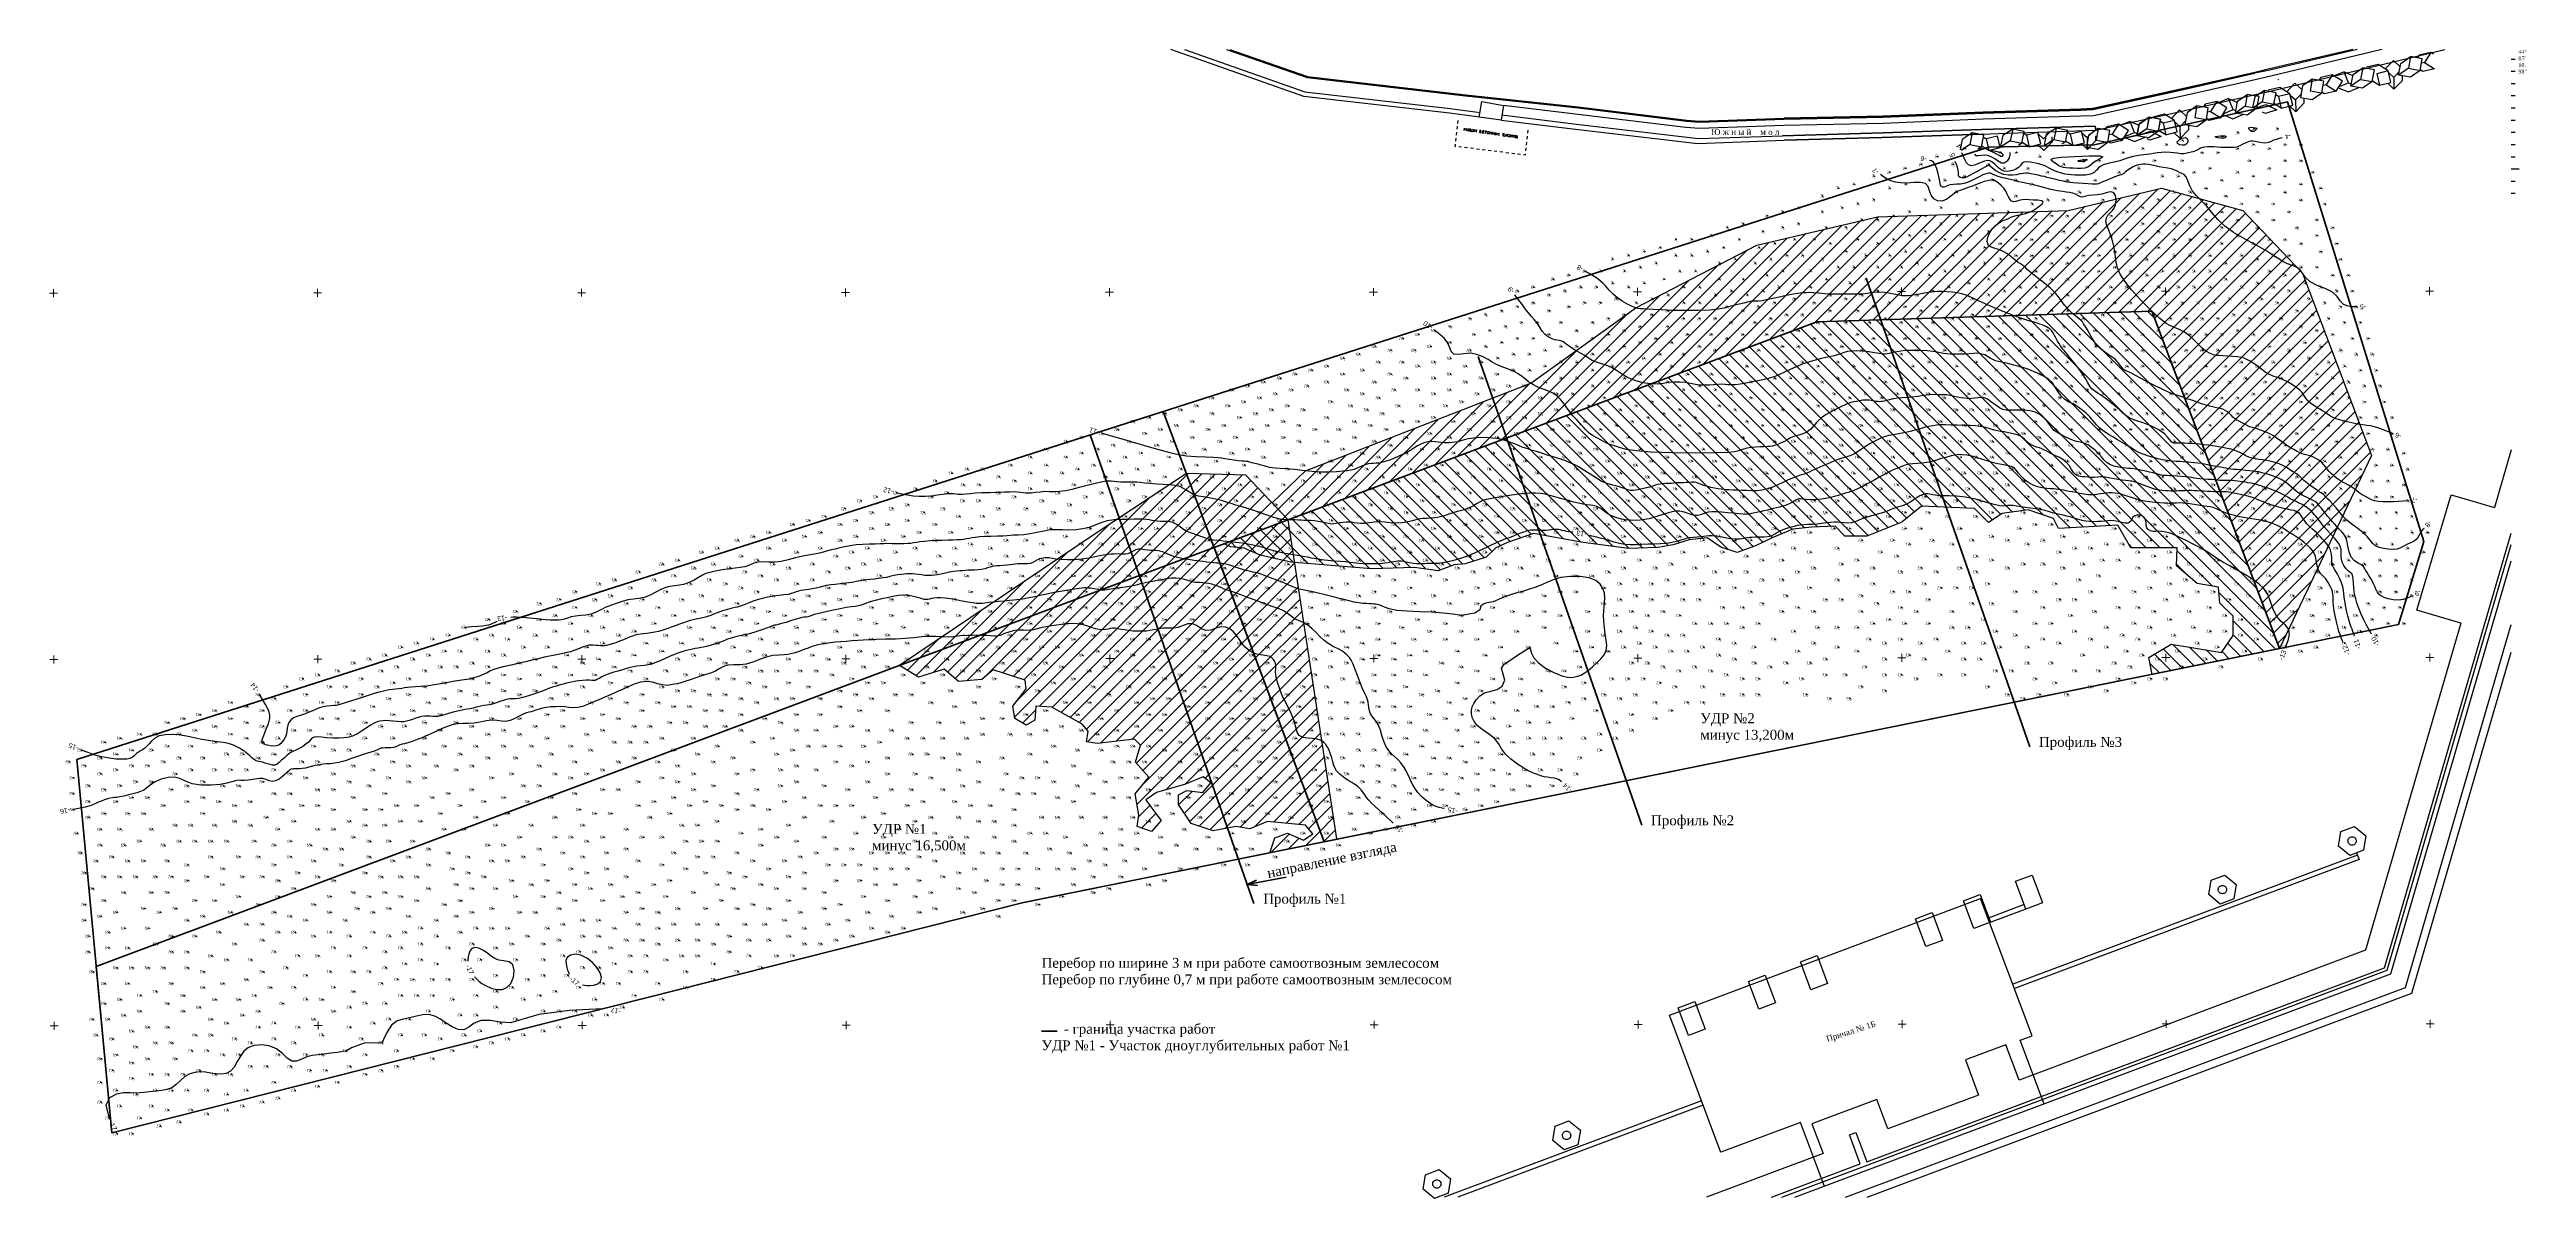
# Model space of a CAD drawing. Header units: feet. Extents: x 555402 to 556028, y 5031181 to 5031471.
import ezdxf
from ezdxf.enums import TextEntityAlignment as Align

# ---------------------------------------------------------------- set-up
doc = ezdxf.new("R2010")
doc.units = ezdxf.units.FT
doc.header["$LTSCALE"] = 5
doc.header["$MEASUREMENT"] = 0
doc.linetypes.add('DEPRESSION', pattern=[7.6225, 7.62, 0.0025])
doc.layers.get('0').update_dxf_attribs({"linetype": 'CONTINUOUS'})
for name, color, linetype in [('__СЯТ', 7, 'CONTINUOUS'), ('DEPTHS_TEXT', 7, 'CONTINUOUS'), ('PDF__0', 7, 'CONTINUOUS'), ('PDF____М__', 254, 'CONTINUOUS'), ('PDF____Н_ЛИЗ_С', 22, 'CONTINUOUS'), ('PDF__ПЛ_Н', 7, 'CONTINUOUS'), ('POINTS', 8, 'CONTINUOUS'), ('POINTS_CON', 150, 'CONTINUOUS'), ('POINTS_ICON', 5, 'CONTINUOUS'), ('надписи', 7, 'CONTINUOUS'), ('ПРИЧ_Л', 7, 'CONTINUOUS'), ('Р__ОН_Р__ОТ', 7, 'CONTINUOUS'), ('С__', 7, 'CONTINUOUS')]:
    doc.layers.add(name, color=color, linetype=linetype)
doc.layers.add('_Р_СТ', color=8, linetype='CONTINUOUS', lineweight=9)
doc.styles.add('ISO', font='iso')
doc.styles.add('style1', font='times.ttf')
doc.styles.add('TMODELF', font='tmodelf')
pattern_1 = [(45, (49999, 150001), (-1.767766953, 1.767766953), [])]

msp = doc.modelspace()

# ---------------------------------------------------------------- hatches: boundary and pattern name
at = {"layer": 'надписи'}
h = msp.add_hatch(dxfattribs=at)
h.set_pattern_fill('ANSI31', color=3, scale=20)
h.set_pattern_definition(pattern_1)
h.paths.add_polyline_path([(555714.96, 5031352.17), (555710.9, 5031356.45), (555719.35, 5031364.55), (555776.28, 5031386.66), (555802.84, 5031405.7), (555833.35, 5031421.6), (555863.89, 5031428.73), (555912.03, 5031430.36), (555935.62, 5031436), (555956.18, 5031430.32), (555971.25, 5031414.51), (555982.19, 5031385.6), (555988.68, 5031368.43), (555965.44, 5031319.62), (555933.19, 5031404.91), (555848.54, 5031402.22)])
h = msp.add_hatch(dxfattribs=at)
h.set_pattern_fill('ANSI31', color=1, scale=20, angle=90)
h.set_pattern_definition([(135, (49999, 150001), (-1.767766953, -1.767766953), [])])
h.paths.add_polyline_path([(555933.31, 5031313.13), (555932.45, 5031317.4), (555938.09, 5031320.74), (555943.25, 5031319.9), (555950.8, 5031318.68), (555953.72, 5031322.92), (555953.72, 5031327.83), (555950.4, 5031331.15), (555950.07, 5031335.15), (555944.62, 5031336.1), (555939.39, 5031340.51), (555939.59, 5031345.13), (555927.87, 5031345.13), (555925.62, 5031349.04), (555924.61, 5031350.8), (555909.59, 5031350.02), (555908.38, 5031352.51), (555901.9, 5031354.69), (555895.41, 5031353.77), (555891.94, 5031351.49), (555888.36, 5031355.06), (555875, 5031355.59), (555870.05, 5031351.6), (555861.2, 5031348.06), (555855.65, 5031348.06), (555853.19, 5031350.53), (555847.19, 5031350.32), (555842.5, 5031349.77), (555837.25, 5031347.62), (555833.08, 5031345.64), (555828.37, 5031343.92), (555824.24, 5031345.29), (555820.79, 5031347.62), (555816.26, 5031347.13), (555812.23, 5031345.85), (555808.33, 5031345.2), (555801.07, 5031344.91), (555797.13, 5031345.44), (555789.46, 5031346.46), (555784.34, 5031347.39), (555776.98, 5031348.73), (555770.4, 5031346.47), (555767.4, 5031345.13), (555764.99, 5031342.71), (555759.69, 5031341.05), (555756.91, 5031340.83), (555752.88, 5031339.32), (555746.88, 5031340.15), (555735.98, 5031339.82), (555715.65, 5031341.44), (555707.89, 5031343.25), (555703.81, 5031344.98), (555700.38, 5031345.38), (555698.75, 5031346.09), (555848.54, 5031402.22), (555933.19, 5031404.91), (555965.44, 5031319.62)])
h = msp.add_hatch(dxfattribs=at)
h.set_pattern_fill('ANSI31', color=3, scale=20)
h.set_pattern_definition(pattern_1)
h.paths.add_polyline_path([(555724.08, 5031270.84), (555727.26, 5031271.53), (555714.96, 5031352.17), (555704.23, 5031363.48), (555689.22, 5031363.88), (555666.41, 5031348.82), (555616.7, 5031315.34), (555696.24, 5031345.15)])
h = msp.add_hatch(dxfattribs=at)
h.set_pattern_fill('ANSI31', color=1, scale=20)
h.set_pattern_definition(pattern_1)
h.paths.add_polyline_path([(555710.35, 5031268.07), (555711.61, 5031271.82), (555714.77, 5031273.01), (555718.86, 5031271.26), (555721.21, 5031272.82), (555719.3, 5031275.03), (555709.73, 5031275.96), (555705.27, 5031274.11), (555701.68, 5031274.71), (555695.95, 5031273.58), (555690.43, 5031275.48), (555687.26, 5031280.27), (555687.26, 5031282.67), (555689.33, 5031283.81), (555693.42, 5031283.29), (555695.39, 5031285.73), (555693.48, 5031287.27), (555689.04, 5031285.38), (555681.65, 5031283.24), (555678.96, 5031281.39), (555681.19, 5031278.42), (555682.87, 5031276.19), (555680.4, 5031273.41), (555676.78, 5031274.66), (555677.21, 5031277.56), (555676.25, 5031282.96), (555679.73, 5031287.14), (555676.39, 5031290.91), (555677.64, 5031295.2), (555676.1, 5031296.74), (555666.7, 5031295.65), (555664, 5031296.08), (555664.42, 5031298.74), (555662.88, 5031300.58), (555655.21, 5031304.85), (555651.15, 5031305.08), (555650.96, 5031301.58), (555648.7, 5031300.29), (555645.85, 5031301.93), (555645.35, 5031305.08), (555648.71, 5031309.48), (555648.46, 5031311.62), (555640.43, 5031314.29), (555637.51, 5031311.86), (555631.65, 5031311.31), (555627.99, 5031314.47), (555621.54, 5031312.43), (555616.7, 5031315.34), (555696.24, 5031345.15), (555724.08, 5031270.84)])

# ---------------------------------------------------------------- linework, layer by layer
msp.add_line((555984.93, 5031268.03), (555985.56, 5031266.35))
at = {"layer": '__СЯТ', "linetype": 'Continuous', "flags": 128}
for points in [[(556024, 5031468.6), (556025, 5031468.61)], [(556024, 5031465.52), (556025, 5031465.52)], [(556024, 5031462.43), (556025, 5031462.44)], [(556024, 5031459.35), (556025, 5031459.35)], [(556024, 5031456.26), (556025, 5031456.26)], [(556024, 5031453.18), (556025, 5031453.18)], [(556024, 5031450.09), (556025, 5031450.09)], [(556024, 5031447.01), (556025, 5031447.01)], [(556024, 5031443.92), (556025, 5031443.92)], [(556024, 5031440.84), (556025, 5031440.84)], [(556024, 5031437.75), (556025, 5031437.75)], [(556024, 5031434.67), (556025, 5031434.67)]]:
    msp.add_lwpolyline(points, dxfattribs=at)
at = {"layer": '_Р_СТ', "linetype": 'Continuous', "flags": 128}
for points in [[(555402.94, 5031408.45), (555402.94, 5031410.45)], [(555469.66, 5031408.5), (555469.66, 5031410.5)], [(555536.38, 5031408.56), (555536.38, 5031410.56)], [(555603.09, 5031408.61), (555603.09, 5031410.61)], [(555669.81, 5031408.67), (555669.81, 5031410.67)], [(555736.52, 5031408.73), (555736.52, 5031410.73)], [(555803.24, 5031408.79), (555803.24, 5031410.79)], [(555869.95, 5031408.85), (555869.95, 5031410.85)], [(555936.67, 5031408.91), (555936.67, 5031410.91)], [(555936.67, 5031408.91), (555936.67, 5031410.91)], [(556003.38, 5031408.97), (556003.38, 5031410.97)], [(556003.38, 5031408.97), (556003.38, 5031410.97)], [(555401.94, 5031409.45), (555403.94, 5031409.45)], [(555468.66, 5031409.5), (555470.66, 5031409.5)], [(555535.38, 5031409.56), (555537.38, 5031409.56)], [(555602.09, 5031409.61), (555604.09, 5031409.61)], [(555668.81, 5031409.67), (555670.81, 5031409.67)], [(555735.52, 5031409.73), (555737.52, 5031409.73)], [(555802.24, 5031409.79), (555804.24, 5031409.79)], [(555868.95, 5031409.85), (555870.95, 5031409.85)], [(555935.67, 5031409.91), (555937.67, 5031409.91)], [(555935.67, 5031409.91), (555937.67, 5031409.91)], [(556002.38, 5031409.97), (556004.38, 5031409.97)], [(556002.38, 5031409.97), (556004.38, 5031409.97)], [(555402.02, 5031316.89), (555404.02, 5031316.89)], [(555403.02, 5031315.89), (555403.02, 5031317.89)], [(555468.74, 5031316.94), (555470.74, 5031316.94)], [(555469.74, 5031315.94), (555469.74, 5031317.94)], [(555535.45, 5031317), (555537.45, 5031317)], [(555536.45, 5031316), (555536.45, 5031318)], [(555602.17, 5031317.06), (555604.17, 5031317.06)], [(555603.17, 5031316.06), (555603.17, 5031318.06)], [(555668.89, 5031317.11), (555670.89, 5031317.11)], [(555669.89, 5031316.11), (555669.89, 5031318.11)], [(555735.6, 5031317.17), (555737.6, 5031317.17)], [(555736.6, 5031316.17), (555736.6, 5031318.17)], [(555802.32, 5031317.23), (555804.32, 5031317.23)], [(555803.32, 5031316.23), (555803.32, 5031318.23)], [(555869.03, 5031317.29), (555871.03, 5031317.29)], [(555870.03, 5031316.29), (555870.03, 5031318.29)], [(555935.75, 5031317.35), (555937.75, 5031317.35)], [(555935.75, 5031317.35), (555937.75, 5031317.35)], [(555936.75, 5031316.35), (555936.75, 5031318.35)], [(555936.75, 5031316.35), (555936.75, 5031318.35)], [(556002.47, 5031317.41), (556004.47, 5031317.41)], [(556002.47, 5031317.41), (556004.47, 5031317.41)], [(556003.47, 5031316.41), (556003.47, 5031318.41)], [(556003.47, 5031316.41), (556003.47, 5031318.41)], [(555402.1, 5031224.33), (555404.1, 5031224.33)], [(555403.1, 5031223.33), (555403.1, 5031225.33)], [(555468.81, 5031224.39), (555470.81, 5031224.39)], [(555469.81, 5031223.39), (555469.81, 5031225.39)], [(555535.53, 5031224.44), (555537.53, 5031224.44)], [(555536.53, 5031223.44), (555536.53, 5031225.44)], [(555602.25, 5031224.5), (555604.25, 5031224.5)], [(555603.25, 5031223.5), (555603.25, 5031225.5)], [(555668.97, 5031224.55), (555670.97, 5031224.55)], [(555669.97, 5031223.55), (555669.97, 5031225.55)], [(555735.68, 5031224.61), (555737.68, 5031224.61)], [(555736.68, 5031223.61), (555736.68, 5031225.61)], [(555802.4, 5031224.67), (555804.4, 5031224.67)], [(555803.4, 5031223.67), (555803.4, 5031225.67)], [(555869.12, 5031224.73), (555871.12, 5031224.73)], [(555870.12, 5031223.73), (555870.12, 5031225.73)], [(555935.83, 5031224.79), (555937.83, 5031224.79)], [(555936.83, 5031223.79), (555936.83, 5031225.79)], [(556002.55, 5031224.84), (556004.55, 5031224.84)], [(556003.55, 5031223.84), (556003.55, 5031225.84)]]:
    msp.add_lwpolyline(points, dxfattribs=at)
at = {"layer": 'PDF__0', "linetype": 'Continuous', "flags": 128}
for points in [[(555984.02, 5031471), (555962.96, 5031466.09)], [(555985.11, 5031471), (555963.05, 5031465.83)], [(555991.28, 5031471), (555963.22, 5031464.27)], [(555963.85, 5031460.63), (556007.25, 5031471)]]:
    msp.add_lwpolyline(points, dxfattribs=at)
for points in [[(555984.42, 5031274.7), (555987.3, 5031272.33), (555986.66, 5031268.68), (555983.19, 5031267.37), (555980.35, 5031269.74), (555980.95, 5031273.38), (555984.42, 5031274.7)], [(555951.64, 5031262.41), (555954.52, 5031260.04), (555953.89, 5031256.4), (555950.42, 5031255.09), (555947.58, 5031257.46), (555948.17, 5031261.1), (555951.64, 5031262.41)], [(555785.9, 5031200.3), (555788.78, 5031197.93), (555788.14, 5031194.29), (555784.67, 5031192.97), (555781.83, 5031195.35), (555782.43, 5031198.99), (555785.9, 5031200.3)], [(555753.12, 5031188.02), (555756, 5031185.65), (555755.37, 5031182.01), (555751.9, 5031180.7), (555749.06, 5031183.07), (555749.65, 5031186.71), (555753.12, 5031188.02)]]:
    msp.add_lwpolyline(points, close=True, dxfattribs=at)
at = {"layer": 'PDF____М__', "linetype": 'Continuous', "flags": 128}
for points in [[(555992.94, 5031465.58), (555990.4, 5031467.19), (555987.47, 5031466.51)], [(555995.94, 5031466.6), (555994.25, 5031468.25), (555992.17, 5031466.09)], [(556000.98, 5031465.71), (555998.52, 5031464.01), (555995.56, 5031464.56), (555996.11, 5031467.49), (555998.57, 5031469.22)], [(556003.69, 5031470.24), (556000.77, 5031469.6), (556000.3, 5031468.88)], [(556004.37, 5031469.81), (556003.69, 5031470.24), (556002.08, 5031467.74), (556004.58, 5031466.09), (556001.66, 5031465.45), (556001.02, 5031465.88)], [(556002.08, 5031467.74), (556001.32, 5031467.57)], [(555961.69, 5031460.67), (555959.19, 5031459.02), (555958.64, 5031456.35)], [(555968.08, 5031459.82), (555965.54, 5031461.39), (555962.62, 5031460.71)], [(555971.09, 5031460.88), (555969.35, 5031462.49), (555967.32, 5031460.33)], [(555973.72, 5031463.55), (555971.26, 5031461.81), (555970.75, 5031458.85), (555973.72, 5031458.34), (555976.17, 5031460.08), (555976.64, 5031463.04), (555973.72, 5031463.55), (555973.21, 5031460.59), (555976.17, 5031460.08)], [(555978.8, 5031464.65), (555975.87, 5031463.97), (555975.41, 5031463.25)], [(555979.77, 5031460.5), (555976.85, 5031459.82), (555976.17, 5031460.25)], [(555977.23, 5031462.11), (555976.47, 5031461.94)], [(555980.4, 5031461.56), (555982.9, 5031462.57), (555981.76, 5031465.37), (555979.3, 5031464.35)], [(555980.28, 5031461.35), (555982.86, 5031460.29), (555985.53, 5031461.39)], [(555981.76, 5031465.37), (555984, 5031464.4)], [(555982.9, 5031462.57), (555983.58, 5031462.28)], [(555988.91, 5031462.91), (555986.46, 5031461.22), (555983.49, 5031461.73), (555984.05, 5031464.69), (555986.5, 5031466.39)], [(555985.95, 5031463.46), (555983.49, 5031461.73)], [(555988.96, 5031463.08), (555990.69, 5031461.98), (555993.61, 5031462.66), (555992.94, 5031465.58), (555990.01, 5031464.9), (555990.69, 5031461.98)], [(555996.41, 5031464.4), (555996.45, 5031463.13), (555994.38, 5031461.01), (555992.81, 5031462.49)], [(555993.02, 5031465.24), (555994.33, 5031463.97), (555995.73, 5031465.45)], [(555994.33, 5031463.97), (555994.38, 5031461.01)], [(555998.06, 5031466.26), (555995.56, 5031464.56)], [(555938.9, 5031453.06), (555936.36, 5031454.63), (555933.44, 5031453.95)], [(555941.91, 5031454.12), (555940.17, 5031455.73), (555938.14, 5031453.57)], [(555944.53, 5031456.78), (555942.08, 5031455.05), (555941.57, 5031452.09), (555944.53, 5031451.58), (555946.99, 5031453.31), (555947.45, 5031456.28), (555944.53, 5031456.78), (555944.02, 5031453.82), (555946.99, 5031453.31)], [(555949.61, 5031457.89), (555946.69, 5031457.21), (555946.23, 5031456.49)], [(555948.05, 5031455.34), (555947.28, 5031455.18)], [(555951.22, 5031454.79), (555953.72, 5031455.81), (555952.58, 5031458.6), (555950.12, 5031457.59)], [(555951.1, 5031454.58), (555953.68, 5031453.52), (555956.34, 5031454.63)], [(555952.58, 5031458.6), (555954.82, 5031457.63)], [(555953.72, 5031455.81), (555954.4, 5031455.51)], [(555959.73, 5031456.15), (555957.28, 5031454.46), (555954.31, 5031454.96), (555954.86, 5031457.93), (555957.32, 5031459.62)], [(555956.77, 5031456.7), (555954.31, 5031454.96)], [(555961.1, 5031457.75), (555958.9, 5031456.27)], [(555959.32, 5031456.18), (555962.03, 5031457.11), (555964.74, 5031455.8), (555961.9, 5031454.83), (555961.18, 5031455.17)], [(555964.02, 5031457.16), (555963.13, 5031456.56)], [(555965.88, 5031456.22), (555964.06, 5031457.33)], [(555965.21, 5031459.15), (555964.53, 5031459.57)], [(555971.6, 5031458.72), (555971.64, 5031457.45), (555969.57, 5031455.25), (555968.04, 5031456.73)], [(555968.17, 5031459.48), (555969.48, 5031458.26), (555970.92, 5031459.74)], [(555969.48, 5031458.26), (555969.57, 5031455.25)], [(555887.78, 5031449.94), (555885.28, 5031448.29), (555884.73, 5031445.62)], [(555891.29, 5031448.41), (555890.61, 5031448.84)], [(555898.03, 5031450.9), (555895.53, 5031449.24), (555894.98, 5031446.58)], [(555897.43, 5031447.97), (555895.23, 5031446.49)], [(555901.54, 5031449.37), (555900.86, 5031449.79)], [(555907.93, 5031448.95), (555907.97, 5031447.68), (555905.9, 5031445.48), (555904.38, 5031446.96)], [(555904.5, 5031449.71), (555905.82, 5031448.48), (555907.25, 5031449.96)], [(555909.03, 5031451.17), (555906.53, 5031449.52), (555905.98, 5031446.85)], [(555908.44, 5031448.25), (555906.24, 5031446.77)], [(555913.22, 5031446.72), (555911.4, 5031447.82)], [(555912.55, 5031449.64), (555911.87, 5031450.07)], [(555918.94, 5031449.22), (555918.98, 5031447.95), (555916.91, 5031445.75), (555915.38, 5031447.23)], [(555915.51, 5031449.98), (555916.82, 5031448.76), (555918.26, 5031450.24)], [(555919.66, 5031451.04), (555917.2, 5031449.31), (555916.7, 5031446.34), (555919.66, 5031445.83), (555922.11, 5031447.57), (555922.58, 5031450.53), (555919.66, 5031451.04), (555919.15, 5031448.08), (555922.11, 5031447.57)], [(555916.82, 5031448.76), (555916.91, 5031445.75)], [(555924.74, 5031452.14), (555921.82, 5031451.46), (555921.35, 5031450.75)], [(555925.71, 5031447.99), (555922.79, 5031447.32), (555922.11, 5031447.74)], [(555923.17, 5031449.6), (555922.41, 5031449.43)], [(555926.35, 5031449.05), (555928.85, 5031450.07), (555927.7, 5031452.86), (555925.25, 5031451.85)], [(555926.22, 5031448.84), (555928.8, 5031447.78), (555931.47, 5031448.88)], [(555927.7, 5031452.86), (555929.95, 5031451.89)], [(555928.85, 5031450.07), (555929.52, 5031449.77)], [(555934.86, 5031450.41), (555932.4, 5031448.71), (555929.44, 5031449.22), (555929.99, 5031452.18), (555932.44, 5031453.88)], [(555931.89, 5031450.96), (555929.44, 5031449.22)], [(555932.51, 5031453.91), (555930.01, 5031452.25), (555929.46, 5031449.59)], [(555931.92, 5031450.98), (555929.72, 5031449.5)], [(555930.14, 5031449.42), (555932.85, 5031450.35), (555935.56, 5031449.04), (555932.72, 5031448.06), (555932, 5031448.4)], [(555934.84, 5031450.39), (555933.95, 5031449.8)], [(555936.7, 5031449.46), (555934.88, 5031450.56)], [(555936.02, 5031452.38), (555935.35, 5031452.8)], [(555942.42, 5031451.96), (555942.46, 5031450.69), (555940.38, 5031448.49), (555938.86, 5031449.97)], [(555938.99, 5031452.72), (555940.3, 5031451.49), (555941.74, 5031452.97)], [(555940.3, 5031451.49), (555940.38, 5031448.49)], [(555950.59, 5031453.74), (555947.67, 5031453.06), (555946.99, 5031453.48)], [(555887.18, 5031447.02), (555884.98, 5031445.53)], [(555890.11, 5031446.42), (555889.22, 5031445.83)], [(555891.97, 5031445.49), (555890.15, 5031446.59)], [(555900.35, 5031447.38), (555899.47, 5031446.79)], [(555902.22, 5031446.45), (555900.4, 5031447.55)], [(555911.36, 5031447.65), (555910.47, 5031447.06)]]:
    msp.add_lwpolyline(points, dxfattribs=at)
for points in [[(556000.98, 5031465.71), (556001.53, 5031468.67), (555998.57, 5031469.22), (555998.06, 5031466.26), (556000.98, 5031465.71)], [(555964.02, 5031457.16), (555964.61, 5031460.08), (555961.69, 5031460.67), (555961.1, 5031457.75), (555964.02, 5031457.16)], [(555979.77, 5031460.5), (555981.34, 5031463.04), (555978.8, 5031464.65), (555977.23, 5031462.11), (555979.77, 5031460.5)], [(555988.91, 5031462.91), (555989.46, 5031465.88), (555986.5, 5031466.39), (555985.95, 5031463.46), (555988.91, 5031462.91)], [(555950.59, 5031453.74), (555952.15, 5031456.28), (555949.61, 5031457.89), (555948.05, 5031455.34), (555950.59, 5031453.74)], [(555959.73, 5031456.15), (555960.28, 5031459.11), (555957.32, 5031459.62), (555956.77, 5031456.7), (555959.73, 5031456.15)], [(555965.88, 5031456.22), (555968.8, 5031456.94), (555968.08, 5031459.82), (555965.21, 5031459.15), (555965.88, 5031456.22)], [(555890.11, 5031446.42), (555890.7, 5031449.34), (555887.78, 5031449.94), (555887.18, 5031447.02), (555890.11, 5031446.42)], [(555891.97, 5031445.49), (555894.89, 5031446.21), (555894.17, 5031449.09), (555891.29, 5031448.41), (555891.97, 5031445.49)], [(555900.35, 5031447.38), (555900.95, 5031450.3), (555898.03, 5031450.9), (555897.43, 5031447.97), (555900.35, 5031447.38)], [(555902.22, 5031446.45), (555905.14, 5031447.17), (555904.42, 5031450.05), (555901.54, 5031449.37), (555902.22, 5031446.45)], [(555911.36, 5031447.65), (555911.95, 5031450.58), (555909.03, 5031451.17), (555908.44, 5031448.25), (555911.36, 5031447.65)], [(555913.22, 5031446.72), (555916.15, 5031447.44), (555915.43, 5031450.32), (555912.55, 5031449.64), (555913.22, 5031446.72)], [(555925.71, 5031447.99), (555927.28, 5031450.53), (555924.74, 5031452.14), (555923.17, 5031449.6), (555925.71, 5031447.99)], [(555934.86, 5031450.41), (555935.41, 5031453.37), (555932.44, 5031453.88), (555931.89, 5031450.96), (555934.86, 5031450.41)], [(555934.84, 5031450.39), (555935.43, 5031453.31), (555932.51, 5031453.91), (555931.92, 5031450.98), (555934.84, 5031450.39)], [(555936.7, 5031449.46), (555939.62, 5031450.18), (555938.9, 5031453.06), (555936.02, 5031452.38), (555936.7, 5031449.46)]]:
    msp.add_lwpolyline(points, close=True, dxfattribs=at)
at = {"layer": 'PDF____М__', "color": 1, "linetype": 'Continuous', "flags": 128}
msp.add_lwpolyline([(555992.17, 5031466.09), (555992.17, 5031466.05)], dxfattribs=at)
at = {"layer": 'PDF____Н_ЛИЗ_С', "linetype": 'Continuous', "flags": 128}
for points in [[(555965.16, 5031463.38), (555965.12, 5031463.42), (555965.16, 5031463.38)], [(555965.16, 5031463.42), (555965.12, 5031463.38), (555965.16, 5031463.42)]]:
    msp.add_lwpolyline(points, close=True, dxfattribs=at)
at = {"layer": 'PDF__ПЛ_Н', "linetype": 'Continuous', "flags": 128}
for points in [[(555763.31, 5031453.94), (555755.73, 5031454.91), (555718.89, 5031459.1), (555685.29, 5031471)], [(555688.74, 5031471), (555719.15, 5031460.29), (555755.85, 5031456.1), (555763.43, 5031455.12)], [(555699.35, 5031471), (555719.78, 5031463.97), (555759.79, 5031459.27), (555788.2, 5031456.31), (555815.63, 5031452.92), (555818.89, 5031452.63), (555840.27, 5031453.43), (555865.25, 5031453.94), (555890.57, 5031454.95), (555915.16, 5031455.72), (555918.3, 5031455.84), (555939.38, 5031460.5), (555959.24, 5031464.99)], [(555700.17, 5031471), (555719.83, 5031464.23), (555759.83, 5031459.53), (555788.2, 5031456.56), (555815.67, 5031453.18), (555818.89, 5031452.88), (555840.27, 5031453.64), (555865.25, 5031454.19), (555890.57, 5031455.21), (555915.16, 5031455.97), (555918.25, 5031456.1), (555939.34, 5031460.75), (555959.19, 5031465.2)], [(555959.62, 5031463.42), (555939.72, 5031458.93), (555918.47, 5031454.23), (555915.21, 5031454.15), (555890.61, 5031453.39), (555865.29, 5031452.33), (555840.31, 5031451.82), (555818.85, 5031451.02), (555815.46, 5031451.31), (555769.32, 5031456.86)], [(555962.96, 5031466.09), (555959.19, 5031465.2), (555939.34, 5031460.75), (555918.25, 5031456.1), (555915.16, 5031455.97), (555890.57, 5031455.21), (555865.21, 5031454.19), (555840.27, 5031453.64)], [(555963.05, 5031465.83), (555959.24, 5031464.99), (555939.38, 5031460.5), (555918.3, 5031455.84), (555915.16, 5031455.72), (555890.57, 5031454.95), (555865.25, 5031453.94), (555840.27, 5031453.43)], [(555963.3, 5031464.27), (555959.62, 5031463.42), (555939.72, 5031458.93), (555918.47, 5031454.23), (555915.21, 5031454.15), (555890.61, 5031453.39), (555865.29, 5031452.33), (555840.31, 5031451.82)], [(555890.31, 5031449.62), (555894.38, 5031449.75), (555919.06, 5031450.59), (555918.85, 5031451.65), (555919.06, 5031450.59), (555939.68, 5031455.17), (555960.46, 5031459.87), (555963.94, 5031460.67)], [(555768.94, 5031454.49), (555787.78, 5031452.12), (555818.64, 5031448.52), (555839.89, 5031449.2), (555865.21, 5031449.96), (555890.23, 5031450.76), (555865.25, 5031449.96), (555839.89, 5031449.2)], [(555894.38, 5031449.75), (555919.06, 5031450.59), (555939.68, 5031455.17), (555960.46, 5031459.87)], [(555757.29, 5031448.6), (555757.21, 5031447.88)], [(555757.51, 5031450.09), (555757.38, 5031449.37)], [(555757.67, 5031451.61), (555757.59, 5031450.85)], [(555757.84, 5031453.09), (555757.76, 5031452.33)], [(555759.41, 5031450.55), (555759.49, 5031451.14), (555759.45, 5031450.85), (555759.88, 5031450.76), (555759.92, 5031451.06), (555759.83, 5031450.51)], [(555761.02, 5031450.34), (555760.68, 5031450.38), (555760.77, 5031450.93), (555760.98, 5031450.93)], [(555760.93, 5031450.64), (555760.72, 5031450.64), (555761.06, 5031450.59)], [(555760.98, 5031450.6), (555761, 5031450.59), (555761.02, 5031450.59), (555761.03, 5031450.6), (555761.05, 5031450.61), (555761.07, 5031450.63), (555761.08, 5031450.65), (555761.09, 5031450.67), (555761.1, 5031450.7), (555761.1, 5031450.73)], [(555761.1, 5031450.73), (555761.11, 5031450.75), (555761.11, 5031450.78), (555761.11, 5031450.81), (555761.1, 5031450.83), (555761.09, 5031450.85), (555761.07, 5031450.87), (555761.06, 5031450.88), (555761.04, 5031450.89), (555761.02, 5031450.89)], [(555761.06, 5031450.3), (555761.08, 5031450.3), (555761.1, 5031450.3), (555761.12, 5031450.3), (555761.14, 5031450.31), (555761.16, 5031450.33), (555761.17, 5031450.35), (555761.18, 5031450.38), (555761.18, 5031450.4), (555761.19, 5031450.43)], [(555761.19, 5031450.43), (555761.19, 5031450.46), (555761.19, 5031450.48), (555761.19, 5031450.51), (555761.18, 5031450.54), (555761.17, 5031450.56), (555761.16, 5031450.57), (555761.14, 5031450.58), (555761.12, 5031450.59), (555761.1, 5031450.59)], [(555761.99, 5031450.17), (555762.29, 5031450.72), (555762.5, 5031450.72), (555762.42, 5031450.13)], [(555763.69, 5031450.55), (555763.39, 5031450.59), (555763.31, 5031450), (555763.6, 5031449.96), (555763.73, 5031450.09), (555763.64, 5031450.26), (555763.35, 5031450.3)], [(555763.98, 5031450.21), (555764.32, 5031450.17), (555764.45, 5031450.3), (555764.36, 5031450.42), (555764.15, 5031450.47), (555764.02, 5031450.34), (555763.98, 5031450.04), (555764.07, 5031449.87), (555764.28, 5031449.87)], [(555764.83, 5031449.79), (555764.87, 5031450.38), (555764.66, 5031450.38), (555765.13, 5031450.34)], [(555765.89, 5031449.62), (555765.97, 5031450.21), (555765.93, 5031449.92), (555766.35, 5031449.87), (555766.4, 5031450.17), (555766.31, 5031449.58)], [(555766.57, 5031449.54), (555766.61, 5031450.13), (555766.57, 5031449.83), (555767.03, 5031449.79), (555767.07, 5031450.04), (555766.99, 5031449.49)], [(555767.62, 5031449.41), (555767.71, 5031449.96)], [(555767.84, 5031449.37), (555768.34, 5031449.87)], [(555767.92, 5031449.96), (555768.26, 5031449.28)], [(555768.81, 5031453.18), (555787.56, 5031450.89), (555818.47, 5031447.25), (555840.31, 5031448.14), (555865.04, 5031448.77), (555890.31, 5031449.62), (555865.04, 5031448.77), (555840.31, 5031448.14)], [(555769.57, 5031449.7), (555769.23, 5031449.75), (555769.15, 5031449.2), (555769.49, 5031449.15), (555769.61, 5031449.28), (555769.53, 5031449.41), (555769.19, 5031449.45)], [(555769.78, 5031449.07), (555770.08, 5031449.62), (555770.29, 5031449.62), (555770.21, 5031449.03)], [(555771.1, 5031448.9), (555771.18, 5031449.49), (555771.14, 5031449.2), (555771.35, 5031449.15), (555771.6, 5031449.41), (555771.35, 5031449.15), (555771.52, 5031448.86)], [(555772.7, 5031448.69), (555772.41, 5031448.73), (555772.49, 5031449.28), (555772.7, 5031449.28)], [(555772.66, 5031448.98), (555772.45, 5031449.03), (555772.75, 5031448.98)], [(555772.66, 5031448.94), (555772.68, 5031448.94), (555772.7, 5031448.94), (555772.72, 5031448.95), (555772.74, 5031448.96), (555772.76, 5031448.98), (555772.77, 5031449), (555772.78, 5031449.02), (555772.78, 5031449.05), (555772.79, 5031449.08)], [(555772.79, 5031449.08), (555772.79, 5031449.1), (555772.79, 5031449.13), (555772.79, 5031449.16), (555772.78, 5031449.18), (555772.77, 5031449.2), (555772.76, 5031449.22), (555772.74, 5031449.23), (555772.72, 5031449.23), (555772.7, 5031449.24)], [(555772.75, 5031448.65), (555772.77, 5031448.65), (555772.79, 5031448.65), (555772.8, 5031448.65), (555772.82, 5031448.66), (555772.84, 5031448.68), (555772.85, 5031448.7), (555772.86, 5031448.73), (555772.87, 5031448.75), (555772.87, 5031448.78)], [(555772.87, 5031448.78), (555772.88, 5031448.81), (555772.88, 5031448.83), (555772.88, 5031448.86), (555772.87, 5031448.88), (555772.86, 5031448.91), (555772.84, 5031448.92), (555772.83, 5031448.93), (555772.81, 5031448.94), (555772.79, 5031448.94)], [(555775.33, 5031448.35), (555775.41, 5031449.11)], [(555775.5, 5031449.87), (555775.58, 5031450.59)], [(555757.12, 5031447.12), (555757.04, 5031446.61), (555757.29, 5031446.61)], [(555758.06, 5031446.53), (555758.78, 5031446.4)], [(555759.54, 5031446.32), (555760.26, 5031446.23)], [(555761.02, 5031446.15), (555761.74, 5031446.06)], [(555762.5, 5031445.94), (555763.26, 5031445.85)], [(555763.98, 5031445.77), (555764.74, 5031445.68)], [(555765.51, 5031445.6), (555766.23, 5031445.47)], [(555766.99, 5031445.39), (555767.71, 5031445.3)], [(555768.47, 5031445.22), (555769.19, 5031445.13)], [(555769.95, 5031445.01), (555770.67, 5031444.92)], [(555771.43, 5031444.84), (555772.2, 5031444.75)], [(555772.92, 5031444.67), (555773.68, 5031444.54)], [(555774.4, 5031444.46), (555774.91, 5031444.41), (555774.95, 5031444.67)], [(555775.03, 5031445.39), (555775.12, 5031446.15)], [(555775.2, 5031446.87), (555775.29, 5031447.63)]]:
    msp.add_lwpolyline(points, dxfattribs=at)
for points in [[(555763.9, 5031457.83), (555769.32, 5031456.86), (555768.81, 5031453.18), (555763.22, 5031453.9), (555763.9, 5031457.83)], [(555760.05, 5031450.59), (555760.09, 5031450.89), (555760.21, 5031451.02), (555760.47, 5031450.97), (555760.55, 5031450.85), (555760.55, 5031450.97), (555760.47, 5031450.38), (555760.51, 5031450.55), (555760.38, 5031450.42), (555760.17, 5031450.42), (555760.05, 5031450.59)], [(555761.36, 5031450.42), (555761.4, 5031450.72), (555761.53, 5031450.85), (555761.74, 5031450.81), (555761.82, 5031450.64), (555761.87, 5031450.81), (555761.78, 5031450.21), (555761.78, 5031450.34), (555761.65, 5031450.21), (555761.44, 5031450.26), (555761.36, 5031450.42)], [(555765.25, 5031449.87), (555765.29, 5031450.17), (555765.42, 5031450.3), (555765.63, 5031450.26), (555765.72, 5031450.09), (555765.72, 5031449.83), (555765.55, 5031449.66), (555765.34, 5031449.7), (555765.25, 5031449.87)], [(555767.2, 5031449.45), (555767.28, 5031450.04), (555767.24, 5031449.75), (555767.45, 5031449.7), (555767.54, 5031449.54), (555767.41, 5031449.41), (555767.2, 5031449.45)], [(555770.46, 5031449.15), (555770.5, 5031449.45), (555770.63, 5031449.58), (555770.84, 5031449.54), (555770.93, 5031449.37), (555770.88, 5031449.07), (555770.76, 5031448.94), (555770.54, 5031448.98), (555770.46, 5031449.15)], [(555771.77, 5031448.94), (555771.81, 5031449.24), (555771.94, 5031449.37), (555772.15, 5031449.37), (555772.24, 5031449.2), (555772.2, 5031448.9), (555772.07, 5031448.77), (555771.86, 5031448.82), (555771.77, 5031448.94)], [(555918.85, 5031451.65), (555890.23, 5031450.76), (555918.85, 5031451.65)]]:
    msp.add_lwpolyline(points, close=True, dxfattribs=at)
at = {"layer": 'POINTS', "linetype": 'Continuous'}
for p in [(555941, 5031448, 2.4), (555945, 5031449, 3.2), (555951, 5031449, 2.8), (555955, 5031450, 3.3), (555959, 5031451, 2.9), (555965, 5031451, 3.6), (555875, 5031442, 6.3), (555879, 5031444, 5.7), (555883, 5031442, 5.3), (555886, 5031446, 3.5), (555890, 5031446, 2.1), (555892, 5031442, 4.9), (555895, 5031445, 1.4), (555899, 5031445, 3.5), (555905, 5031444, 3.4), (555911, 5031442, 2.4), (555916, 5031443, 1.8), (555920, 5031443, 3.7), (555926, 5031445, 3.4), (555931, 5031446, 3.3), (555934, 5031443, 4.7), (555937, 5031447, 3.4), (555941, 5031443, 4.6), (555946, 5031445, 4.4), (555950, 5031445, 4.5), (555955, 5031446, 4.1), (555958, 5031443, 4.4), (555959, 5031447, 4.3), (555963, 5031446, 4.3), (555967, 5031447, 4.3), (555967, 5031443, 4.4), (555971, 5031447, 4.3), (555971, 5031443, 4.4), (555854, 5031436, 7.2), (555858, 5031437, 7.2), (555863, 5031439, 7.2), (555867, 5031440, 6.7), (555867, 5031436, 7.2), (555871, 5031441, 6.1), (555871, 5031437, 7), (555877, 5031438, 7), (555881, 5031438, 5.5), (555886, 5031439, 4.7), (555889, 5031436, 7.6), (555893, 5031438, 7.1), (555896, 5031441, 3.1), (555899, 5031438, 5.9), (555902, 5031441, 4.5), (555903, 5031437, 6), (555907, 5031440, 4.5), (555912, 5031438, 4.8), (555919, 5031438, 4.6), (555924, 5031436, 6), (555925, 5031440, 4.8), (555929, 5031437, 5.7), (555930, 5031441, 5.4), (555936, 5031439, 5.4), (555940, 5031439, 5.1), (555944, 5031440, 4.9), (555947, 5031436, 4.8), (555948, 5031441, 4.7), (555951, 5031438, 4.6), (555955, 5031440, 4.5), (555956, 5031436, 4.6), (555959, 5031439, 4.4), (555963, 5031441, 4.3), (555963, 5031437, 4.5), (555967, 5031439, 4.4), (555971, 5031437, 4.5), (555974, 5031440, 4.4), (555976, 5031436, 4.5), (555836, 5031429, 7.5), (555840, 5031430, 7.5), (555844, 5031431, 7.5), (555850, 5031434, 7.4), (555850, 5031430, 7.4), (555855, 5031431, 7.4), (555859, 5031432, 7.4), (555863, 5031433, 7.4), (555868, 5031429, 7.3), (555872, 5031430, 7.3), (555876, 5031433, 7.3), (555876, 5031429, 7.2), (555880, 5031431, 7.2), (555884, 5031435, 7.1), (555884, 5031429, 7.1), (555889, 5031432, 7.3), (555893, 5031433, 7.2), (555893, 5031429, 7.1), (555897, 5031430, 7.1), (555899, 5031434, 6.9), (555903, 5031432, 7.2), (555907, 5031433, 7), (555908, 5031429, 6.7), (555911, 5031433, 6.8), (555912, 5031429, 6.6), (555915, 5031435, 5.8), (555916, 5031430, 6.4), (555921, 5031433, 6.4), (555923, 5031429, 5.9), (555927, 5031430, 5.7), (555931, 5031431, 5.5), (555935, 5031433, 5.3), (555935, 5031429, 5.5), (555939, 5031435, 5.2), (555939, 5031431, 5.3), (555943, 5031435, 5), (555943, 5031431, 5.2), (555947, 5031432, 5), (555951, 5031430, 4.9), (555952, 5031434, 4.8), (555956, 5031432, 4.7), (555960, 5031434, 4.6), (555960, 5031430, 4.8), (555964, 5031432, 4.7), (555967, 5031435, 4.6), (555968, 5031430, 4.7), (555971, 5031433, 4.6), (555977, 5031432, 4.6), (555813, 5031423, 7.4), (555817, 5031423, 7.3), (555822, 5031424, 7.4), (555826, 5031426, 7.4), (555829, 5031423, 7.4), (555830, 5031427, 7.4), (555835, 5031425, 7.4), (555840, 5031426, 7.4), (555843, 5031423, 7.5), (555844, 5031427, 7.4), (555848, 5031423, 7.5), (555851, 5031426, 7.4), (555856, 5031426, 7.4), (555859, 5031423, 7.4), (555860, 5031428, 7.4), (555864, 5031428, 7.4), (555868, 5031423, 7.3), (555872, 5031424, 7.2), (555876, 5031425, 7.2), (555880, 5031427, 7.1), (555881, 5031423, 7.2), (555885, 5031424, 7.1), (555889, 5031428, 7.1), (555892, 5031425, 7), (555896, 5031426, 6.9), (555899, 5031423, 6.7), (555900, 5031427, 6.8), (555903, 5031423, 6.6), (555904, 5031428, 6.7), (555907, 5031425, 6.5), (555911, 5031425, 6.3), (555915, 5031426, 6.2), (555919, 5031427, 6.1), (555919, 5031423, 6.1), (555923, 5031424, 6), (555927, 5031423, 5.8), (555931, 5031427, 5.7), (555935, 5031425, 5.6), (555939, 5031427, 5.4), (555939, 5031423, 5.5), (555943, 5031427, 5.3), (555943, 5031423, 5.4), (555947, 5031428, 5.1), (555947, 5031424, 5.2), (555951, 5031426, 5), (555955, 5031428, 4.9), (555955, 5031424, 5), (555960, 5031426, 4.9), (555963, 5031423, 4.9), (555964, 5031428, 4.8), (555967, 5031423, 4.9), (555970, 5031426, 4.8), (555975, 5031428, 4.7), (555975, 5031424, 4.7), (555979, 5031426, 4.7), (555797, 5031418, 7.7), (555801, 5031419, 7.6), (555805, 5031420, 7.5), (555808, 5031417, 7.5), (555809, 5031421, 7.4), (555813, 5031419, 7.4), (555817, 5031419, 7.4), (555821, 5031420, 7.4), (555824, 5031417, 7.5), (555825, 5031421, 7.4), (555828, 5031418, 7.5), (555833, 5031417, 7.6), (555834, 5031421, 7.4), (555837, 5031418, 7.5), (555838, 5031422, 7.4), (555841, 5031419, 7.5), (555845, 5031419, 7.6), (555850, 5031418, 7.5), (555852, 5031422, 7.5), (555856, 5031420, 7.5), (555861, 5031419, 7.5), (555864, 5031422, 7.4), (555867, 5031419, 7.5), (555871, 5031420, 7.4), (555874, 5031417, 7.5), (555875, 5031421, 7.3), (555879, 5031419, 7.4), (555883, 5031419, 7.3), (555887, 5031420, 7.2), (555891, 5031421, 7), (555891, 5031417, 7.3), (555895, 5031422, 6.9), (555895, 5031418, 7.2), (555899, 5031419, 6.9), (555903, 5031419, 6.8), (555907, 5031421, 6.6), (555908, 5031417, 6.6), (555912, 5031421, 6.4), (555912, 5031417, 6.4), (555916, 5031419, 6.3), (555920, 5031419, 6.1), (555924, 5031420, 6), (555928, 5031419, 5.8), (555931, 5031422, 5.7), (555932, 5031418, 5.8), (555935, 5031421, 5.6), (555939, 5031419, 5.6), (555943, 5031419, 5.5), (555948, 5031419, 5.4), (555951, 5031422, 5.2), (555952, 5031417, 5.3), (555956, 5031419, 5.1), (555959, 5031422, 5), (555960, 5031418, 5.1), (555964, 5031419, 5), (555968, 5031419, 4.9), (555971, 5031422, 4.8), (555976, 5031420, 4.8), (555980, 5031422, 4.7), (555981, 5031418, 4.8), (555777, 5031411, 8.7), (555782, 5031413, 8.4), (555786, 5031414, 8.2), (555789, 5031411, 8.2), (555790, 5031415, 8), (555793, 5031411, 8.1), (555794, 5031415, 7.9), (555797, 5031412, 7.9), (555800, 5031415, 7.7), (555801, 5031411, 7.9), (555804, 5031416, 7.6), (555805, 5031412, 7.7), (555810, 5031413, 7.7), (555814, 5031415, 7.6), (555815, 5031411, 7.7), (555818, 5031415, 7.5), (555819, 5031411, 7.6), (555824, 5031413, 7.6), (555830, 5031413, 7.6), (555836, 5031414, 7.6), (555839, 5031411, 7.8), (555840, 5031415, 7.7), (555843, 5031412, 7.8), (555847, 5031415, 7.7), (555847, 5031411, 7.9), (555851, 5031413, 7.8), (555854, 5031416, 7.6), (555857, 5031412, 7.8), (555858, 5031416, 7.6), (555861, 5031413, 7.8), (555864, 5031416, 7.6), (555867, 5031413, 7.8), (555870, 5031416, 7.6), (555873, 5031413, 7.8), (555877, 5031414, 7.7), (555881, 5031415, 7.6), (555882, 5031411, 7.9), (555886, 5031416, 7.5), (555887, 5031412, 7.8), (555892, 5031413, 7.6), (555896, 5031414, 7.3), (555900, 5031415, 7.1), (555900, 5031411, 7.4), (555904, 5031415, 6.9), (555904, 5031411, 7.2), (555908, 5031413, 6.8), (555912, 5031413, 6.6), (555916, 5031415, 6.3), (555917, 5031411, 6.5), (555920, 5031415, 6.2), (555923, 5031411, 6.2), (555924, 5031416, 6), (555927, 5031411, 6), (555928, 5031415, 6), (555932, 5031414, 5.9), (555935, 5031411, 5.8), (555936, 5031415, 5.7), (555940, 5031415, 5.6), (555940, 5031411, 5.7), (555944, 5031415, 5.5), (555944, 5031411, 5.6), (555948, 5031415, 5.4), (555948, 5031411, 5.5), (555952, 5031413, 5.4), (555956, 5031411, 5.4), (555957, 5031415, 5.2), (555960, 5031412, 5.2), (555963, 5031415, 5.1), (555964, 5031411, 5.2), (555967, 5031414, 5.1), (555971, 5031416, 5), (555972, 5031412, 5), (555975, 5031416, 4.9), (555976, 5031411, 5), (555979, 5031414, 4.9), (555983, 5031414, 4.9), (555765, 5031404, 9.6), (555769, 5031405, 9.4), (555773, 5031410, 8.9), (555773, 5031406, 9.1), (555777, 5031407, 8.8), (555781, 5031409, 8.5), (555781, 5031405, 8.7), (555785, 5031410, 8.4), (555786, 5031406, 8.5), (555790, 5031407, 8.3), (555794, 5031407, 8.2), (555798, 5031408, 8), (555800, 5031404, 8.2), (555803, 5031407, 7.9), (555807, 5031408, 7.8), (555807, 5031404, 8.1), (555811, 5031409, 7.8), (555811, 5031405, 8), (555815, 5031407, 7.9), (555819, 5031407, 7.9), (555823, 5031409, 7.8), (555826, 5031406, 8), (555827, 5031410, 7.8), (555830, 5031405, 8.1), (555831, 5031409, 7.9), (555834, 5031406, 8.1), (555835, 5031410, 7.8), (555838, 5031407, 8.1), (555841, 5031404, 8.3), (555843, 5031408, 8.1), (555845, 5031404, 8.4), (555848, 5031407, 8.2), (555852, 5031409, 8), (555852, 5031405, 8.3), (555856, 5031408, 8.1), (555859, 5031405, 8.3), (555860, 5031409, 8), (555863, 5031406, 8.2), (555864, 5031410, 8), (555867, 5031407, 8.2), (555870, 5031410, 7.9), (555871, 5031406, 8.2), (555874, 5031409, 8), (555875, 5031405, 8.3), (555878, 5031410, 8), (555879, 5031406, 8.3), (555884, 5031407, 8.2), (555888, 5031408, 8), (555888, 5031404, 8.3), (555892, 5031409, 7.8), (555892, 5031405, 8.1), (555896, 5031410, 7.6), (555896, 5031406, 7.9), (555900, 5031407, 7.7), (555904, 5031407, 7.5), (555908, 5031409, 7.1), (555908, 5031405, 7.3), (555912, 5031409, 6.8), (555912, 5031405, 7), (555916, 5031407, 6.5), (555920, 5031408, 6.3), (555921, 5031404, 6.6), (555924, 5031407, 6.2), (555928, 5031407, 6.1), (555931, 5031410, 5.9), (555934, 5031404, 6), (555937, 5031407, 5.9), (555941, 5031407, 5.8), (555945, 5031407, 5.7), (555949, 5031407, 5.5), (555953, 5031408, 5.4), (555954, 5031404, 5.6), (555957, 5031407, 5.4), (555961, 5031408, 5.3), (555962, 5031404, 5.4), (555965, 5031407, 5.3), (555968, 5031410, 5.1), (555970, 5031405, 5.2), (555973, 5031408, 5.1), (555974, 5031404, 5.1), (555977, 5031407, 5.1), (555980, 5031410, 5), (555981, 5031406, 5), (555984, 5031410, 4.9), (555985, 5031406, 5), (555744, 5031398, 10.1), (555748, 5031399, 10.1), (555752, 5031400, 10), (555756, 5031401, 9.8), (555761, 5031403, 9.8), (555762, 5031399, 9.8), (555766, 5031400, 9.7), (555770, 5031401, 9.5), (555773, 5031398, 9.4), (555774, 5031402, 9.2), (555777, 5031398, 9.2), (555778, 5031402, 9), (555781, 5031399, 8.9), (555784, 5031402, 8.7), (555788, 5031400, 8.6), (555792, 5031402, 8.4), (555792, 5031398, 8.7), (555796, 5031403, 8.2), (555796, 5031399, 8.5), (555800, 5031400, 8.4), (555804, 5031401, 8.3), (555808, 5031398, 8.4), (555811, 5031401, 8.2), (555815, 5031403, 8.1), (555816, 5031399, 8.3), (555819, 5031403, 8.1), (555822, 5031399, 8.3), (555823, 5031403, 8.1), (555826, 5031398, 8.4), (555827, 5031402, 8.2), (555830, 5031399, 8.4), (555833, 5031402, 8.3), (555836, 5031399, 8.5), (555837, 5031403, 8.3), (555840, 5031400, 8.5), (555844, 5031400, 8.6), (555848, 5031398, 8.7), (555849, 5031402, 8.5), (555852, 5031399, 8.7), (555856, 5031402, 8.5), (555859, 5031399, 8.7), (555862, 5031402, 8.6), (555863, 5031398, 8.8), (555866, 5031403, 8.4), (555867, 5031399, 8.7), (555870, 5031402, 8.5), (555871, 5031398, 8.7), (555874, 5031401, 8.6), (555877, 5031398, 8.7), (555878, 5031402, 8.5), (555881, 5031399, 8.6), (555883, 5031403, 8.4), (555885, 5031399, 8.5), (555889, 5031398, 8.7), (555892, 5031401, 8.4), (555895, 5031398, 8.6), (555896, 5031402, 8.2), (555899, 5031399, 8.4), (555900, 5031403, 8), (555903, 5031399, 8.3), (555904, 5031403, 7.9), (555907, 5031400, 8.1), (555911, 5031401, 7.6), (555915, 5031399, 7.3), (555916, 5031403, 6.9), (555919, 5031400, 6.8), (555923, 5031400, 6.6), (555926, 5031403, 6.4), (555927, 5031399, 6.4), (555930, 5031403, 6.2), (555931, 5031399, 6.3), (555935, 5031400, 6.1), (555938, 5031403, 5.9), (555939, 5031399, 6.1), (555942, 5031403, 5.8), (555943, 5031399, 6), (555946, 5031403, 5.8), (555947, 5031399, 5.9), (555950, 5031403, 5.7), (555951, 5031399, 5.8), (555955, 5031400, 5.7), (555958, 5031403, 5.5), (555959, 5031399, 5.6), (555963, 5031400, 5.5), (555966, 5031403, 5.3), (555967, 5031399, 5.5), (555971, 5031401, 5.3), (555975, 5031400, 5.3), (555978, 5031403, 5.1), (555979, 5031399, 5.3), (555982, 5031402, 5.1), (555984, 5031398, 5.2), (555986, 5031402, 5.1), (555988, 5031398, 5.2), (555729, 5031393, 10.2), (555733, 5031394, 10.1), (555737, 5031396, 10.1), (555738, 5031392, 10.2), (555741, 5031395, 10.2), (555744, 5031392, 10.3), (555747, 5031395, 10.2), (555751, 5031396, 10.1), (555752, 5031392, 10.2), (555756, 5031397, 10), (555756, 5031393, 10), (555761, 5031395, 10), (555764, 5031392, 10.1), (555765, 5031396, 9.8), (555768, 5031393, 9.9), (555769, 5031397, 9.7), (555772, 5031394, 9.8), (555776, 5031394, 9.7), (555780, 5031395, 9.4), (555784, 5031396, 9.1), (555784, 5031392, 9.4), (555788, 5031396, 8.9), (555788, 5031392, 9.2), (555792, 5031394, 8.9), (555796, 5031395, 8.8), (555800, 5031396, 8.6), (555801, 5031392, 8.8), (555804, 5031397, 8.5), (555805, 5031393, 8.7), (555809, 5031394, 8.6), (555812, 5031397, 8.4), (555815, 5031394, 8.6), (555819, 5031396, 8.5), (555819, 5031392, 8.7), (555823, 5031395, 8.6), (555826, 5031392, 8.7), (555830, 5031395, 8.6), (555834, 5031395, 8.7), (555840, 5031396, 8.7), (555841, 5031392, 8.9), (555844, 5031396, 8.8), (555845, 5031392, 9), (555851, 5031395, 8.9), (555854, 5031392, 9.1), (555855, 5031396, 8.9), (555860, 5031395, 9), (555863, 5031392, 9.2), (555866, 5031395, 8.9), (555870, 5031394, 9.1), (555874, 5031395, 9), (555877, 5031392, 9.3), (555881, 5031395, 8.9), (555885, 5031395, 8.9), (555889, 5031392, 9.2), (555892, 5031395, 8.9), (555896, 5031394, 8.9), (555900, 5031395, 8.7), (555904, 5031393, 8.6), (555907, 5031396, 8.4), (555908, 5031392, 8.6), (555911, 5031396, 7.9), (555912, 5031392, 8.2), (555915, 5031395, 7.4), (555919, 5031396, 7), (555919, 5031392, 7.4), (555923, 5031396, 6.8), (555923, 5031392, 7.1), (555927, 5031395, 6.7), (555931, 5031395, 6.5), (555935, 5031392, 6.5), (555936, 5031396, 6.3), (555939, 5031392, 6.4), (555942, 5031395, 6.2), (555946, 5031395, 6), (555950, 5031395, 5.9), (555954, 5031396, 5.8), (555956, 5031392, 6.1), (555959, 5031395, 5.8), (555963, 5031396, 5.7), (555964, 5031392, 5.8), (555968, 5031395, 5.6), (555972, 5031397, 5.4), (555973, 5031393, 5.6), (555976, 5031396, 5.4), (555978, 5031392, 5.5), (555981, 5031395, 5.3), (555985, 5031394, 5.4), (555989, 5031394, 5.3), (555705, 5031386, 10.1), (555709, 5031387, 10.1), (555713, 5031388, 10), (555717, 5031389, 10.1), (555720, 5031386, 10.2), (555721, 5031390, 10.2), (555725, 5031391, 10.1), (555725, 5031387, 10.2), (555729, 5031389, 10.3), (555734, 5031390, 10.2), (555737, 5031387, 10.3), (555741, 5031389, 10.3), (555745, 5031388, 10.3), (555748, 5031391, 10.3), (555752, 5031388, 10.3), (555756, 5031389, 10.2), (555760, 5031391, 10.1), (555760, 5031387, 10.2), (555764, 5031388, 10.2), (555768, 5031389, 10.1), (555771, 5031386, 10.2), (555772, 5031390, 10), (555775, 5031386, 10.1), (555776, 5031390, 9.8), (555780, 5031391, 9.7), (555780, 5031387, 9.8), (555784, 5031388, 9.7), (555788, 5031388, 9.5), (555792, 5031390, 9.1), (555792, 5031386, 9.4), (555796, 5031387, 9.2), (555797, 5031391, 9), (555800, 5031388, 9), (555804, 5031389, 8.9), (555807, 5031386, 9), (555808, 5031390, 8.9), (555811, 5031387, 9), (555812, 5031391, 8.8), (555816, 5031389, 8.9), (555819, 5031386, 9), (555822, 5031389, 8.8), (555828, 5031388, 8.9), (555831, 5031391, 8.8), (555832, 5031387, 9), (555835, 5031391, 8.9), (555838, 5031388, 9), (555842, 5031388, 9.1), (555846, 5031388, 9.2), (555849, 5031391, 9.1), (555850, 5031387, 9.4), (555854, 5031388, 9.4), (555858, 5031391, 9.3), (555858, 5031387, 9.6), (555862, 5031388, 9.6), (555866, 5031387, 9.7), (555867, 5031391, 9.3), (555870, 5031388, 9.7), (555873, 5031391, 9.4), (555876, 5031388, 9.7), (555880, 5031387, 9.5), (555884, 5031391, 9.3), (555884, 5031387, 9.6), (555890, 5031388, 9.5), (555894, 5031390, 9.1), (555899, 5031387, 9.2), (555900, 5031391, 9), (555905, 5031389, 9), (555909, 5031388, 8.9), (555913, 5031386, 8.6), (555916, 5031389, 8), (555920, 5031388, 7.5), (555924, 5031388, 7.2), (555927, 5031391, 6.9), (555928, 5031387, 7.2), (555931, 5031391, 6.7), (555932, 5031387, 7), (555936, 5031388, 6.8), (555940, 5031388, 6.7), (555943, 5031391, 6.4), (555945, 5031387, 6.6), (555947, 5031391, 6.2), (555949, 5031387, 6.5), (555952, 5031391, 6.2), (555953, 5031387, 6.4), (555957, 5031388, 6.2), (555960, 5031391, 6), (555962, 5031387, 6.1), (555966, 5031388, 6), (555969, 5031391, 5.7), (555972, 5031386, 5.9), (555975, 5031389, 5.7), (555979, 5031388, 5.7), (555982, 5031391, 5.5), (555983, 5031387, 5.6), (555986, 5031390, 5.5), (555987, 5031386, 5.6), (555990, 5031390, 5.5), (555991, 5031386, 5.6), (555684, 5031379, 10.4), (555688, 5031380, 10.3), (555692, 5031381, 10.3), (555696, 5031383, 10.2), (555696, 5031379, 10.3), (555700, 5031381, 10.2), (555701, 5031385, 10.1), (555704, 5031382, 10.1), (555707, 5031379, 10.3), (555708, 5031383, 10.1), (555711, 5031380, 10.2), (555712, 5031384, 10.1), (555715, 5031381, 10.2), (555716, 5031385, 10.1), (555719, 5031380, 10.3), (555726, 5031382, 10.3), (555730, 5031385, 10.3), (555731, 5031381, 10.4), (555734, 5031384, 10.4), (555735, 5031380, 10.5), (555738, 5031383, 10.4), (555739, 5031379, 10.6), (555742, 5031385, 10.4), (555743, 5031381, 10.5), (555748, 5031385, 10.4), (555749, 5031381, 10.5), (555752, 5031384, 10.5), (555755, 5031381, 10.5), (555756, 5031385, 10.4), (555759, 5031382, 10.5), (555762, 5031379, 10.7), (555763, 5031384, 10.4), (555766, 5031381, 10.5), (555767, 5031385, 10.3), (555771, 5031382, 10.4), (555775, 5031382, 10.3), (555779, 5031383, 10.2), (555779, 5031379, 10.4), (555783, 5031384, 10), (555783, 5031380, 10.2), (555787, 5031384, 9.8), (555787, 5031380, 9.9), (555791, 5031381, 9.7), (555795, 5031383, 9.4), (555795, 5031379, 9.6), (555799, 5031384, 9.3), (555799, 5031380, 9.4), (555803, 5031385, 9.1), (555803, 5031381, 9.3), (555807, 5031382, 9.2), (555810, 5031379, 9.3), (555811, 5031383, 9.2), (555814, 5031380, 9.3), (555815, 5031385, 9.1), (555818, 5031382, 9.2), (555823, 5031385, 9.1), (555824, 5031381, 9.3), (555827, 5031384, 9.1), (555828, 5031380, 9.4), (555832, 5031383, 9.2), (555835, 5031380, 9.5), (555838, 5031384, 9.3), (555840, 5031380, 9.5), (555842, 5031384, 9.3), (555844, 5031380, 9.6), (555846, 5031384, 9.4), (555849, 5031381, 9.8), (555853, 5031384, 9.6), (555853, 5031380, 10), (555857, 5031383, 9.9), (555857, 5031379, 10.3), (555861, 5031384, 9.9), (555861, 5031380, 10.2), (555865, 5031383, 9.9), (555868, 5031380, 10.3), (555869, 5031384, 9.9), (555872, 5031381, 10.2), (555873, 5031385, 9.8), (555877, 5031384, 10), (555877, 5031380, 10.5), (555881, 5031383, 10.1), (555884, 5031380, 10.5), (555887, 5031384, 9.8), (555888, 5031380, 10.4), (555891, 5031384, 9.9), (555892, 5031380, 10.3), (555895, 5031385, 9.2), (555896, 5031381, 9.8), (555901, 5031380, 10), (555902, 5031384, 9.6), (555906, 5031385, 9.3), (555906, 5031381, 9.7), (555910, 5031383, 9), (555911, 5031379, 9.4), (555914, 5031382, 8.9), (555917, 5031385, 8.1), (555920, 5031379, 8.7), (555921, 5031384, 7.9), (555924, 5031380, 8.1), (555925, 5031384, 7.6), (555928, 5031379, 7.8), (555930, 5031383, 7.4), (555932, 5031379, 7.6), (555934, 5031383, 7.2), (555936, 5031379, 7.5), (555938, 5031384, 7), (555940, 5031380, 7.3), (555942, 5031384, 6.9), (555944, 5031380, 7.2), (555947, 5031383, 6.8), (555951, 5031383, 6.8), (555951, 5031379, 7.1), (555955, 5031383, 6.6), (555955, 5031379, 6.9), (555959, 5031384, 6.5), (555959, 5031380, 6.7), (555963, 5031383, 6.4), (555963, 5031379, 6.5), (555967, 5031384, 6.2), (555967, 5031380, 6.3), (555971, 5031382, 6.1), (555975, 5031383, 5.8), (555975, 5031379, 6.1), (555979, 5031384, 5.7), (555979, 5031380, 5.9), (555983, 5031383, 5.7), (555987, 5031382, 5.7), (555992, 5031382, 5.7), (555663, 5031373, 11.1), (555668, 5031374, 11), (555672, 5031375, 10.8), (555676, 5031377, 10.6), (555679, 5031374, 10.7), (555680, 5031378, 10.5), (555683, 5031375, 10.6), (555687, 5031376, 10.5), (555691, 5031377, 10.4), (555691, 5031373, 10.6), (555695, 5031375, 10.5), (555699, 5031376, 10.4), (555702, 5031373, 10.5), (555703, 5031378, 10.3), (555706, 5031375, 10.4), (555710, 5031376, 10.4), (555714, 5031377, 10.4), (555714, 5031373, 10.5), (555718, 5031376, 10.4), (555722, 5031375, 10.5), (555725, 5031378, 10.4), (555728, 5031375, 10.6), (555732, 5031377, 10.5), (555732, 5031373, 10.6), (555736, 5031376, 10.5), (555740, 5031375, 10.7), (555744, 5031377, 10.6), (555745, 5031373, 10.8), (555748, 5031377, 10.7), (555751, 5031374, 10.9), (555752, 5031378, 10.7), (555756, 5031373, 10.9), (555757, 5031377, 10.7), (555761, 5031375, 10.9), (555767, 5031377, 10.7), (555768, 5031373, 11), (555771, 5031378, 10.6), (555773, 5031374, 10.8), (555775, 5031378, 10.6), (555778, 5031375, 10.7), (555782, 5031375, 10.5), (555786, 5031376, 10.2), (555790, 5031377, 9.9), (555790, 5031373, 10.1), (555794, 5031375, 9.8), (555798, 5031376, 9.6), (555801, 5031373, 9.7), (555802, 5031377, 9.5), (555805, 5031374, 9.6), (555806, 5031378, 9.4), (555809, 5031375, 9.5), (555814, 5031376, 9.5), (555818, 5031378, 9.4), (555819, 5031374, 9.6), (555822, 5031377, 9.5), (555823, 5031373, 9.8), (555827, 5031376, 9.6), (555830, 5031373, 9.8), (555831, 5031377, 9.6), (555835, 5031376, 9.7), (555839, 5031376, 9.7), (555843, 5031376, 9.8), (555847, 5031377, 9.9), (555847, 5031373, 10.1), (555851, 5031376, 10.2), (555855, 5031375, 10.4), (555860, 5031376, 10.5), (555863, 5031373, 10.9), (555864, 5031377, 10.5), (555869, 5031376, 10.7), (555872, 5031373, 11.2), (555874, 5031377, 10.7), (555877, 5031374, 11.3), (555880, 5031377, 10.9), (555881, 5031373, 11.4), (555886, 5031376, 11), (555890, 5031376, 11), (555894, 5031376, 10.8), (555897, 5031373, 11.2), (555898, 5031377, 10.5), (555901, 5031374, 10.9), (555904, 5031377, 10.4), (555905, 5031373, 10.6), (555909, 5031375, 9.9), (555913, 5031375, 9.5), (555916, 5031378, 9.2), (555920, 5031375, 9), (555924, 5031376, 8.5), (555928, 5031375, 8.4), (555932, 5031375, 8.2), (555936, 5031375, 8), (555940, 5031376, 7.7), (555944, 5031376, 7.5), (555948, 5031376, 7.3), (555952, 5031375, 7.2), (555956, 5031375, 7.1), (555960, 5031376, 6.9), (555963, 5031373, 7.1), (555966, 5031376, 6.7), (555970, 5031374, 6.6), (555971, 5031378, 6.3), (555974, 5031375, 6.3), (555978, 5031376, 6.1), (555982, 5031377, 6), (555984, 5031373, 6.2), (555986, 5031378, 5.9), (555988, 5031374, 6.1), (555990, 5031378, 5.9), (555994, 5031378, 5.9), (555994, 5031374, 6), (555650, 5031368, 11.5), (555654, 5031370, 11.3), (555659, 5031372, 11.2), (555659, 5031368, 11.5), (555663, 5031369, 11.4), (555667, 5031370, 11.3), (555670, 5031367, 11.5), (555671, 5031371, 11.2), (555674, 5031368, 11.4), (555675, 5031372, 11), (555678, 5031369, 11.2), (555682, 5031371, 10.9), (555685, 5031368, 11.1), (555686, 5031372, 10.7), (555689, 5031369, 10.9), (555694, 5031370, 10.8), (555697, 5031367, 11.1), (555698, 5031372, 10.6), (555701, 5031369, 10.8), (555705, 5031370, 10.7), (555709, 5031372, 10.6), (555709, 5031368, 10.8), (555715, 5031369, 10.7), (555718, 5031372, 10.6), (555722, 5031369, 10.7), (555725, 5031372, 10.7), (555726, 5031367, 10.8), (555729, 5031370, 10.7), (555734, 5031369, 10.8), (555737, 5031372, 10.7), (555738, 5031368, 10.9), (555741, 5031371, 10.8), (555745, 5031369, 11), (555749, 5031370, 11.1), (555753, 5031370, 11.1), (555757, 5031369, 11.2), (555761, 5031371, 11.1), (555761, 5031367, 11.2), (555767, 5031369, 11.1), (555772, 5031370, 11.1), (555775, 5031367, 11.3), (555776, 5031371, 10.9), (555779, 5031368, 11.1), (555782, 5031371, 10.7), (555785, 5031368, 10.9), (555786, 5031372, 10.4), (555789, 5031369, 10.5), (555793, 5031370, 10.2), (555796, 5031367, 10.4), (555797, 5031372, 9.9), (555800, 5031369, 10.1), (555804, 5031370, 9.9), (555807, 5031367, 10.2), (555808, 5031371, 9.8), (555811, 5031368, 10.1), (555812, 5031372, 9.7), (555816, 5031371, 9.8), (555817, 5031367, 10.2), (555820, 5031370, 9.9), (555823, 5031367, 10.2), (555826, 5031370, 9.9), (555831, 5031369, 10.1), (555834, 5031372, 9.9), (555835, 5031368, 10.2), (555838, 5031372, 9.9), (555839, 5031368, 10.3), (555843, 5031372, 10.1), (555843, 5031368, 10.5), (555847, 5031369, 10.6), (555851, 5031372, 10.4), (555851, 5031368, 10.8), (555855, 5031371, 10.6), (555855, 5031367, 11.1), (555859, 5031372, 10.8), (555859, 5031368, 11.1), (555863, 5031369, 11.3), (555867, 5031372, 11.2), (555868, 5031368, 11.6), (555873, 5031369, 11.6), (555877, 5031370, 11.7), (555881, 5031369, 11.9), (555885, 5031372, 11.6), (555885, 5031368, 12.1), (555889, 5031372, 11.5), (555889, 5031368, 12), (555893, 5031372, 11.4), (555893, 5031368, 11.8), (555897, 5031369, 11.5), (555901, 5031370, 11.2), (555905, 5031369, 11.2), (555909, 5031371, 10.6), (555912, 5031367, 11), (555913, 5031371, 10.2), (555916, 5031368, 10.5), (555917, 5031372, 9.9), (555920, 5031369, 10), (555923, 5031372, 9.2), (555924, 5031368, 9.3), (555927, 5031371, 9), (555929, 5031367, 9.4), (555931, 5031371, 8.6), (555933, 5031367, 9.2), (555935, 5031371, 8.3), (555937, 5031367, 9), (555939, 5031372, 7.9), (555941, 5031368, 8.7), (555943, 5031372, 7.9), (555946, 5031369, 8.4), (555949, 5031372, 7.8), (555951, 5031368, 8.4), (555955, 5031371, 7.8), (555955, 5031367, 8.3), (555959, 5031372, 7.4), (555959, 5031368, 7.9), (555963, 5031369, 7.5), (555967, 5031371, 7), (555968, 5031367, 7.6), (555971, 5031370, 6.8), (555975, 5031371, 6.5), (555977, 5031367, 6.9), (555980, 5031372, 6.3), (555981, 5031368, 6.6), (555985, 5031369, 6.4), (555989, 5031370, 6.3), (555993, 5031370, 6.3), (555997, 5031369, 6.4), (555626, 5031362, 11.8), (555630, 5031364, 11.7), (555633, 5031361, 11.8), (555634, 5031365, 11.6), (555637, 5031361, 11.9), (555638, 5031365, 11.6), (555642, 5031363, 11.7), (555645, 5031366, 11.6), (555646, 5031362, 11.8), (555650, 5031364, 11.7), (555654, 5031366, 11.5), (555654, 5031362, 11.8), (555658, 5031364, 11.7), (555661, 5031361, 11.9), (555662, 5031365, 11.7), (555665, 5031362, 11.9), (555666, 5031366, 11.5), (555669, 5031363, 11.9), (555673, 5031364, 11.7), (555676, 5031361, 12.1), (555677, 5031365, 11.6), (555680, 5031362, 11.9), (555681, 5031366, 11.4), (555684, 5031363, 11.7), (555688, 5031365, 11.3), (555688, 5031361, 12), (555692, 5031366, 11.2), (555692, 5031362, 11.7), (555696, 5031363, 11.5), (555700, 5031364, 11.4), (555703, 5031361, 11.5), (555704, 5031366, 11.1), (555707, 5031363, 11.3), (555711, 5031364, 11.1), (555714, 5031361, 11.4), (555715, 5031365, 11), (555719, 5031366, 10.9), (555719, 5031362, 11.2), (555723, 5031364, 11), (555728, 5031363, 11.1), (555731, 5031366, 10.9), (555732, 5031362, 11.2), (555735, 5031365, 11.1), (555739, 5031363, 11.2), (555742, 5031366, 11.1), (555743, 5031362, 11.2), (555746, 5031365, 11.2), (555748, 5031361, 11.4), (555750, 5031366, 11.2), (555752, 5031362, 11.4), (555754, 5031366, 11.2), (555758, 5031364, 11.4), (555762, 5031363, 11.6), (555766, 5031365, 11.4), (555769, 5031362, 11.7), (555771, 5031366, 11.4), (555774, 5031363, 11.6), (555778, 5031364, 11.5), (555782, 5031365, 11.4), (555783, 5031361, 11.7), (555787, 5031361, 11.5), (555788, 5031365, 11.1), (555791, 5031362, 11.2), (555792, 5031366, 10.7), (555795, 5031363, 10.8), (555799, 5031364, 10.5), (555802, 5031361, 10.8), (555803, 5031366, 10.3), (555806, 5031363, 10.6), (555810, 5031364, 10.6), (555814, 5031364, 10.7), (555818, 5031363, 10.8), (555823, 5031363, 10.6), (555828, 5031366, 10.3), (555829, 5031362, 10.7), (555832, 5031365, 10.4), (555833, 5031361, 10.8), (555836, 5031364, 10.5), (555840, 5031364, 10.8), (555843, 5031361, 11.2), (555846, 5031365, 10.9), (555847, 5031361, 11.3), (555850, 5031364, 11.2), (555854, 5031363, 11.3), (555858, 5031364, 11.5), (555861, 5031361, 12), (555862, 5031365, 11.6), (555866, 5031364, 12), (555869, 5031361, 12.5), (555872, 5031365, 12.2), (555875, 5031362, 12.6), (555878, 5031366, 12.1), (555879, 5031362, 12.6), (555882, 5031365, 12.3), (555883, 5031361, 12.8), (555886, 5031364, 12.5), (555890, 5031364, 12.5), (555894, 5031364, 12.3), (555897, 5031361, 12.6), (555898, 5031365, 12.1), (555901, 5031362, 12), (555902, 5031366, 11.5), (555906, 5031362, 11.6), (555908, 5031366, 11.4), (555911, 5031363, 11.3), (555915, 5031364, 10.8), (555918, 5031361, 11.4), (555920, 5031365, 10.5), (555922, 5031361, 11.6), (555925, 5031364, 10.4), (555928, 5031361, 11.3), (555932, 5031363, 10.4), (555936, 5031363, 10.1), (555940, 5031364, 9.8), (555943, 5031361, 10.5), (555944, 5031365, 9.4), (555948, 5031365, 9.2), (555949, 5031361, 10.4), (555952, 5031364, 9.3), (555956, 5031363, 9.6), (555960, 5031364, 9.1), (555964, 5031365, 8.5), (555966, 5031361, 9.4), (555970, 5031363, 8.1), (555973, 5031366, 7.4), (555974, 5031362, 7.6), (555978, 5031363, 7.1), (555982, 5031364, 6.7), (555985, 5031361, 6.9), (555986, 5031365, 6.6), (555989, 5031362, 6.7), (555990, 5031366, 6.5), (555993, 5031362, 6.7), (555994, 5031366, 6.5), (555997, 5031361, 6.8), (555998, 5031365, 6.6), (555603, 5031355, 12.2), (555607, 5031357, 12.1), (555610, 5031354, 12.3), (555611, 5031358, 12.1), (555615, 5031355, 12.2), (555616, 5031359, 12), (555619, 5031356, 12.1), (555621, 5031360, 11.9), (555623, 5031354, 12.3), (555625, 5031358, 12), (555628, 5031355, 12.2), (555629, 5031359, 12), (555633, 5031357, 12.1), (555637, 5031357, 12.1), (555642, 5031359, 12), (555642, 5031355, 12.2), (555646, 5031358, 12.1), (555649, 5031355, 12.3), (555650, 5031360, 11.9), (555653, 5031357, 12.2), (555656, 5031354, 12.6), (555657, 5031359, 12), (555660, 5031356, 12.4), (555664, 5031358, 12.3), (555664, 5031354, 12.7), (555668, 5031359, 12.3), (555671, 5031356, 12.8), (555672, 5031360, 12.2), (555675, 5031357, 12.6), (555679, 5031358, 12.5), (555679, 5031354, 12.8), (555683, 5031359, 12.3), (555683, 5031355, 12.6), (555687, 5031357, 12.3), (555690, 5031354, 12.5), (555691, 5031358, 12), (555694, 5031355, 12.3), (555695, 5031359, 11.9), (555698, 5031356, 12.1), (555699, 5031360, 11.7), (555702, 5031357, 11.9), (555706, 5031358, 11.7), (555708, 5031354, 12), (555710, 5031360, 11.6), (555712, 5031356, 11.7), (555716, 5031357, 11.7), (555720, 5031358, 11.5), (555721, 5031354, 11.8), (555724, 5031360, 11.4), (555725, 5031356, 11.5), (555728, 5031359, 11.3), (555729, 5031355, 11.6), (555732, 5031358, 11.4), (555736, 5031360, 11.3), (555736, 5031356, 11.6), (555740, 5031359, 11.4), (555741, 5031355, 11.8), (555745, 5031358, 11.5), (555745, 5031354, 11.8), (555749, 5031357, 11.7), (555752, 5031354, 11.9), (555753, 5031358, 11.7), (555757, 5031360, 11.6), (555757, 5031356, 11.9), (555761, 5031359, 11.8), (555761, 5031355, 12), (555765, 5031360, 11.8), (555765, 5031356, 12.1), (555769, 5031358, 12), (555772, 5031355, 12.3), (555775, 5031359, 12), (555778, 5031356, 12.3), (555779, 5031360, 11.9), (555782, 5031357, 12.1), (555786, 5031357, 12), (555789, 5031354, 12.3), (555790, 5031358, 11.7), (555793, 5031355, 12.1), (555794, 5031359, 11.3), (555797, 5031355, 11.7), (555798, 5031360, 11.1), (555801, 5031357, 11.3), (555804, 5031354, 11.6), (555805, 5031358, 11.3), (555809, 5031360, 11.2), (555809, 5031356, 11.6), (555813, 5031360, 11.2), (555813, 5031356, 11.8), (555817, 5031359, 11.5), (555817, 5031355, 11.8), (555821, 5031359, 11.2), (555821, 5031355, 11.9), (555825, 5031359, 11.1), (555827, 5031355, 11.8), (555830, 5031358, 11.2), (555831, 5031354, 11.9), (555834, 5031357, 11.3), (555837, 5031360, 11), (555837, 5031354, 12.2), (555840, 5031357, 11.7), (555844, 5031357, 12.1), (555848, 5031357, 12), (555851, 5031360, 11.6), (555851, 5031354, 12.7), (555854, 5031357, 12.2), (555857, 5031360, 11.9), (555857, 5031354, 12.7), (555860, 5031357, 12.4), (555864, 5031356, 12.8), (555865, 5031360, 12.4), (555868, 5031357, 12.9), (555871, 5031354, 13.1), (555872, 5031358, 12.9), (555876, 5031358, 13.1), (555877, 5031354, 13.2), (555880, 5031358, 13), (555884, 5031357, 13.1), (555887, 5031360, 12.9), (555890, 5031357, 13), (555893, 5031360, 12.8), (555893, 5031354, 13.1), (555896, 5031357, 12.9), (555901, 5031354, 13.2), (555902, 5031358, 12.5), (555905, 5031355, 13), (555909, 5031359, 12.2), (555909, 5031355, 12.9), (555913, 5031356, 12.7), (555914, 5031360, 11.8), (555917, 5031357, 12.3), (555921, 5031357, 12.4), (555925, 5031358, 12.2), (555925, 5031354, 12.8), (555930, 5031357, 12), (555934, 5031359, 11.2), (555934, 5031355, 12.5), (555938, 5031356, 12.1), (555939, 5031360, 10.8), (555942, 5031357, 11.9), (555946, 5031358, 11.5), (555947, 5031354, 12.3), (555950, 5031357, 11.7), (555953, 5031360, 10.8), (555955, 5031356, 11.6), (555958, 5031359, 10.8), (555959, 5031355, 11.6), (555962, 5031360, 10.1), (555963, 5031356, 11), (555967, 5031357, 10.4), (555970, 5031354, 11.1), (555971, 5031359, 8.8), (555974, 5031356, 9.4), (555977, 5031359, 7.8), (555978, 5031355, 8.4), (555981, 5031360, 7.2), (555982, 5031356, 7.5), (555986, 5031357, 7.1), (555990, 5031358, 6.9), (555990, 5031354, 7.2), (555994, 5031358, 6.9), (555995, 5031354, 7.2), (555998, 5031357, 7), (555580, 5031348, 12.6), (555584, 5031349, 12.5), (555590, 5031351, 12.4), (555593, 5031348, 12.7), (555594, 5031352, 12.4), (555597, 5031349, 12.7), (555598, 5031353, 12.3), (555602, 5031351, 12.5), (555606, 5031352, 12.4), (555606, 5031348, 12.8), (555610, 5031350, 12.6), (555614, 5031351, 12.5), (555618, 5031348, 12.7), (555619, 5031352, 12.4), (555622, 5031349, 12.7), (555626, 5031351, 12.5), (555630, 5031349, 12.7), (555632, 5031353, 12.4), (555635, 5031350, 12.7), (555638, 5031353, 12.4), (555639, 5031349, 12.9), (555643, 5031351, 12.7), (555647, 5031351, 12.8), (555651, 5031351, 12.8), (555655, 5031350, 13), (555659, 5031348, 13.1), (555660, 5031352, 12.8), (555665, 5031350, 13), (555668, 5031353, 12.9), (555671, 5031350, 13.3), (555674, 5031353, 12.9), (555678, 5031350, 13.3), (555682, 5031350, 13.2), (555686, 5031352, 13), (555686, 5031348, 13.2), (555690, 5031350, 12.9), (555694, 5031351, 12.7), (555698, 5031352, 12.4), (555699, 5031348, 12.8), (555704, 5031353, 12.2), (555704, 5031349, 12.6), (555708, 5031350, 12.3), (555712, 5031348, 12.4), (555713, 5031352, 12), (555717, 5031353, 11.9), (555718, 5031349, 12.4), (555722, 5031350, 12.2), (555726, 5031352, 11.9), (555726, 5031348, 12.3), (555730, 5031350, 12.2), (555733, 5031353, 11.8), (555735, 5031349, 12.2), (555738, 5031352, 12), (555739, 5031348, 12.3), (555742, 5031351, 12), (555745, 5031348, 12.3), (555748, 5031351, 12.1), (555752, 5031350, 12.2), (555756, 5031352, 12.1), (555756, 5031348, 12.5), (555760, 5031351, 12.3), (555764, 5031352, 12.4), (555764, 5031348, 12.7), (555768, 5031353, 12.4), (555768, 5031349, 12.8), (555772, 5031349, 12.9), (555775, 5031352, 12.7), (555776, 5031348, 13.2), (555780, 5031352, 12.7), (555783, 5031349, 13.1), (555784, 5031353, 12.6), (555788, 5031350, 12.8), (555792, 5031351, 12.4), (555796, 5031351, 12.3), (555800, 5031352, 12), (555800, 5031348, 12.7), (555804, 5031350, 12.4), (555809, 5031352, 12.2), (555810, 5031348, 12.8), (555813, 5031352, 12.4), (555814, 5031348, 12.9), (555818, 5031351, 12.2), (555824, 5031352, 12.4), (555824, 5031348, 13), (555828, 5031351, 12.5), (555834, 5031351, 12.6), (555838, 5031350, 12.9), (555843, 5031353, 12.7), (555843, 5031349, 13.2), (555847, 5031353, 12.8), (555847, 5031349, 13.2), (555853, 5031350, 13.2), (555857, 5031350, 13.1), (555861, 5031353, 13), (555864, 5031350, 13.1), (555867, 5031353, 13.1), (555871, 5031350, 13.2), (555875, 5031350, 13.2), (555882, 5031353, 13.2), (555885, 5031350, 13.2), (555889, 5031353, 13.2), (555893, 5031348, 13.2), (555897, 5031353, 13.2), (555900, 5031350, 13.3), (555904, 5031351, 13.2), (555908, 5031351, 13.2), (555911, 5031348, 13.3), (555912, 5031352, 13.1), (555916, 5031353, 12.9), (555917, 5031349, 13.2), (555921, 5031353, 12.9), (555924, 5031350, 13.2), (555929, 5031349, 13.1), (555930, 5031353, 13.1), (555934, 5031351, 12.9), (555937, 5031348, 13.1), (555938, 5031352, 12.7), (555941, 5031349, 12.9), (555943, 5031353, 12.5), (555945, 5031349, 12.8), (555949, 5031350, 12.6), (555952, 5031353, 12.1), (555955, 5031348, 12.5), (555956, 5031352, 12.1), (555959, 5031349, 12.4), (555962, 5031352, 12), (555966, 5031353, 11.6), (555966, 5031349, 12.2), (555970, 5031350, 11.6), (555974, 5031352, 10.5), (555975, 5031348, 11.2), (555978, 5031351, 9.4), (555982, 5031352, 8), (555983, 5031348, 8.8), (555986, 5031353, 7.5), (555987, 5031349, 8), (555991, 5031350, 7.6), (555995, 5031350, 7.5), (555999, 5031353, 7.4), (555999, 5031349, 7.8), (556003, 5031349, 8.2), (555561, 5031342, 12.6), (555567, 5031344, 12.6), (555571, 5031345, 12.7), (555576, 5031347, 12.6), (555577, 5031343, 12.7), (555581, 5031342, 13), (555584, 5031345, 12.8), (555588, 5031347, 12.7), (555591, 5031344, 12.9), (555597, 5031345, 12.9), (555601, 5031343, 13.2), (555602, 5031347, 12.8), (555605, 5031344, 13.2), (555609, 5031345, 13.1), (555612, 5031342, 13.5), (555613, 5031347, 12.9), (555616, 5031344, 13.3), (555621, 5031345, 13.2), (555626, 5031347, 13), (555627, 5031343, 13.5), (555631, 5031345, 13.3), (555635, 5031346, 13.2), (555636, 5031342, 13.5), (555640, 5031345, 13.3), (555644, 5031347, 13.1), (555644, 5031343, 13.6), (555648, 5031343, 13.7), (555649, 5031347, 13.1), (555653, 5031346, 13.3), (555653, 5031342, 14.1), (555657, 5031344, 13.8), (555663, 5031346, 13.6), (555663, 5031342, 14), (555668, 5031346, 13.8), (555668, 5031342, 14.1), (555672, 5031346, 13.8), (555675, 5031342, 14.1), (555676, 5031346, 13.9), (555679, 5031342, 14.3), (555680, 5031346, 13.8), (555683, 5031343, 14.2), (555687, 5031344, 13.7), (555691, 5031346, 13.3), (555694, 5031343, 13.7), (555695, 5031347, 13), (555698, 5031344, 13.5), (555703, 5031345, 13.2), (555707, 5031342, 13.6), (555708, 5031346, 12.9), (555712, 5031344, 13), (555716, 5031345, 12.8), (555719, 5031342, 13.1), (555722, 5031346, 12.6), (555723, 5031342, 13), (555728, 5031344, 12.7), (555732, 5031346, 12.5), (555733, 5031342, 12.9), (555736, 5031345, 12.5), (555739, 5031342, 12.9), (555742, 5031345, 12.6), (555746, 5031344, 12.7), (555749, 5031347, 12.4), (555750, 5031342, 12.9), (555753, 5031345, 12.6), (555757, 5031344, 12.8), (555760, 5031347, 12.7), (555761, 5031343, 13), (555765, 5031344, 13.1), (555769, 5031345, 13.2), (555773, 5031345, 13.4), (555777, 5031343, 13.7), (555780, 5031346, 13.4), (555781, 5031342, 13.9), (555784, 5031345, 13.6), (555787, 5031342, 14), (555788, 5031346, 13.5), (555791, 5031342, 13.9), (555792, 5031347, 13.2), (555795, 5031343, 13.6), (555796, 5031347, 13), (555800, 5031344, 13.2), (555804, 5031346, 13), (555804, 5031342, 13.3), (555809, 5031344, 13.2), (555815, 5031344, 13.3), (555820, 5031347, 13.2), (555821, 5031343, 13.3), (555825, 5031344, 13.2), (555828, 5031347, 13), (555831, 5031343, 13.2), (555832, 5031347, 13.1), (555835, 5031342, 13.2), (555838, 5031346, 13.2), (555840, 5031342, 13.2), (555843, 5031345, 13.2), (555847, 5031344, 13.2), (555854, 5031345, 13.2), (555859, 5031342, 13.2), (555860, 5031347, 13.2), (555865, 5031344, 13.2), (555868, 5031347, 13.2), (555869, 5031343, 13.2), (555872, 5031346, 13.2), (555878, 5031347, 13.3), (555879, 5031343, 13.3), (555883, 5031346, 13.3), (555888, 5031347, 13.2), (555889, 5031343, 13.3), (555893, 5031342, 13.3), (555897, 5031347, 13.3), (555902, 5031346, 13.3), (555906, 5031347, 13.3), (555910, 5031344, 13.3), (555914, 5031345, 13.3), (555918, 5031345, 13.3), (555921, 5031342, 13.3), (555922, 5031346, 13.2), (555925, 5031342, 13.3), (555926, 5031346, 13.2), (555930, 5031344, 13.2), (555933, 5031347, 13.1), (555934, 5031343, 13.2), (555938, 5031344, 13.2), (555942, 5031345, 13.1), (555946, 5031345, 13), (555950, 5031346, 12.9), (555950, 5031342, 13), (555954, 5031344, 12.8), (555958, 5031345, 12.6), (555963, 5031346, 12.5), (555963, 5031342, 12.8), (555967, 5031345, 12.5), (555971, 5031346, 12.2), (555972, 5031342, 12.4), (555976, 5031344, 11.8), (555980, 5031345, 10.6), (555983, 5031342, 9), (555986, 5031345, 8.4), (555990, 5031346, 7.9), (555991, 5031342, 8.4), (555994, 5031346, 7.8), (555995, 5031342, 8.3), (555998, 5031345, 8.1), (556002, 5031344, 8.3), (555541, 5031336, 12.6), (555545, 5031337, 12.6), (555551, 5031339, 12.6), (555555, 5031337, 12.8), (555557, 5031341, 12.6), (555560, 5031338, 12.8), (555564, 5031336, 13), (555565, 5031340, 12.9), (555569, 5031337, 13.1), (555570, 5031341, 12.9), (555573, 5031336, 13.3), (555574, 5031340, 13), (555578, 5031339, 13.1), (555582, 5031338, 13.3), (555585, 5031341, 13), (555586, 5031337, 13.4), (555589, 5031340, 13.2), (555591, 5031336, 13.8), (555595, 5031341, 13.2), (555595, 5031337, 13.7), (555599, 5031339, 13.6), (555603, 5031336, 14), (555604, 5031340, 13.6), (555608, 5031341, 13.6), (555608, 5031337, 14), (555612, 5031338, 13.9), (555616, 5031336, 14.3), (555617, 5031340, 13.8), (555620, 5031337, 14.2), (555622, 5031341, 13.7), (555626, 5031339, 13.8), (555630, 5031337, 14.5), (555631, 5031341, 13.6), (555634, 5031338, 14.3), (555639, 5031337, 14.5), (555640, 5031341, 13.9), (555644, 5031339, 14.3), (555648, 5031338, 14.5), (555652, 5031338, 14.4), (555656, 5031336, 14.6), (555657, 5031340, 14.2), (555661, 5031338, 14.4), (555665, 5031338, 14.4), (555671, 5031339, 14.4), (555675, 5031338, 14.6), (555679, 5031338, 14.8), (555683, 5031337, 15), (555686, 5031340, 14.6), (555687, 5031336, 15.3), (555690, 5031341, 14.2), (555691, 5031337, 14.9), (555695, 5031339, 14.5), (555699, 5031340, 14.2), (555699, 5031336, 14.8), (555703, 5031341, 13.8), (555703, 5031337, 14.4), (555707, 5031338, 14.1), (555711, 5031340, 13.7), (555714, 5031337, 13.9), (555715, 5031341, 13.3), (555719, 5031338, 13.5), (555723, 5031338, 13.4), (555729, 5031340, 13.2), (555730, 5031336, 13.6), (555734, 5031338, 13.3), (555738, 5031338, 13.3), (555742, 5031337, 13.4), (555743, 5031341, 13.1), (555747, 5031339, 13.2), (555751, 5031338, 13.4), (555754, 5031341, 13), (555755, 5031337, 13.4), (555758, 5031340, 13.2), (555762, 5031339, 13.4), (555766, 5031340, 13.5), (555767, 5031336, 13.7), (555770, 5031341, 13.6), (555771, 5031337, 13.8), (555774, 5031340, 13.8), (555778, 5031338, 13.9), (555783, 5031338, 14), (555788, 5031338, 14), (555792, 5031338, 14), (555796, 5031339, 13.8), (555799, 5031336, 13.9), (555800, 5031340, 13.6), (555803, 5031337, 13.8), (555807, 5031336, 13.6), (555808, 5031340, 13.4), (555811, 5031337, 13.5), (555812, 5031341, 13.4), (555815, 5031336, 13.4), (555818, 5031340, 13.3), (555820, 5031336, 13.3), (555823, 5031339, 13.3), (555827, 5031339, 13.2), (555831, 5031339, 13.2), (555835, 5031337, 13.2), (555840, 5031337, 13.2), (555844, 5031339, 13.2), (555848, 5031340, 13.2), (555854, 5031337, 13.2), (555855, 5031341, 13.2), (555859, 5031338, 13.2), (555863, 5031340, 13.2), (555863, 5031336, 13.3), (555870, 5031339, 13.2), (555875, 5031340, 13.3), (555876, 5031336, 13.2), (555879, 5031339, 13.3), (555885, 5031340, 13.3), (555889, 5031339, 13.3), (555892, 5031336, 13.3), (555897, 5031340, 13.3), (555901, 5031341, 13.3), (555906, 5031341, 13.3), (555909, 5031336, 13.3), (555911, 5031340, 13.3), (555915, 5031337, 13.3), (555916, 5031341, 13.3), (555920, 5031338, 13.3), (555930, 5031340, 13.3), (555934, 5031339, 13.2), (555938, 5031340, 13.2), (555938, 5031336, 13.2), (555942, 5031337, 13.2), (555943, 5031341, 13.1), (555946, 5031338, 13.1), (555950, 5031338, 13.1), (555954, 5031340, 13), (555955, 5031336, 13.1), (555959, 5031341, 12.9), (555959, 5031337, 13), (555963, 5031338, 12.9), (555967, 5031337, 12.9), (555968, 5031341, 12.7), (555971, 5031338, 12.7), (555975, 5031339, 12), (555979, 5031341, 10.9), (555983, 5031338, 10.3), (555987, 5031341, 8.9), (555987, 5031337, 9.2), (555991, 5031338, 8.7), (555995, 5031338, 8.6), (555999, 5031341, 8.4), (555999, 5031337, 8.7), (555520, 5031329, 12.9), (555526, 5031331, 12.8), (555531, 5031332, 12.7), (555535, 5031334, 12.6), (555535, 5031330, 12.9), (555540, 5031332, 12.8), (555543, 5031329, 13.1), (555544, 5031333, 12.8), (555548, 5031331, 13.1), (555549, 5031335, 12.8), (555552, 5031332, 13), (555556, 5031330, 13.3), (555558, 5031334, 13.1), (555562, 5031332, 13.3), (555565, 5031329, 13.8), (555567, 5031333, 13.4), (555569, 5031329, 13.9), (555572, 5031332, 13.6), (555576, 5031331, 13.9), (555577, 5031335, 13.4), (555580, 5031330, 14.2), (555581, 5031334, 13.8), (555584, 5031329, 14.4), (555585, 5031333, 14), (555590, 5031332, 14.2), (555593, 5031329, 14.7), (555594, 5031333, 14.2), (555598, 5031331, 14.4), (555599, 5031335, 14.1), (555602, 5031332, 14.4), (555606, 5031333, 14.4), (555610, 5031330, 15.4), (555611, 5031334, 14.5), (555615, 5031332, 15.2), (555619, 5031333, 15.1), (555620, 5031329, 15.4), (555624, 5031331, 15.1), (555626, 5031335, 14.8), (555628, 5031329, 15.3), (555631, 5031332, 15), (555635, 5031334, 14.7), (555636, 5031330, 15.1), (555640, 5031333, 14.8), (555640, 5031329, 15.3), (555645, 5031335, 14.6), (555645, 5031331, 15.1), (555650, 5031330, 15.4), (555651, 5031334, 14.8), (555655, 5031332, 15.3), (555660, 5031334, 15.1), (555660, 5031330, 15.6), (555664, 5031334, 15.2), (555664, 5031330, 15.6), (555668, 5031335, 14.9), (555669, 5031331, 15.4), (555672, 5031335, 15), (555673, 5031331, 15.5), (555676, 5031334, 15.2), (555677, 5031330, 15.6), (555680, 5031334, 15.3), (555681, 5031330, 15.7), (555684, 5031333, 15.5), (555688, 5031330, 15.8), (555691, 5031333, 15.5), (555694, 5031330, 15.7), (555695, 5031335, 15.2), (555698, 5031332, 15.4), (555701, 5031329, 15.7), (555702, 5031333, 15.1), (555705, 5031330, 15.4), (555706, 5031334, 14.7), (555709, 5031331, 15), (555710, 5031335, 14.3), (555713, 5031332, 14.6), (555717, 5031334, 14.1), (555717, 5031330, 14.7), (555721, 5031334, 14), (555721, 5031330, 14.4), (555725, 5031331, 14.2), (555726, 5031335, 13.8), (555729, 5031332, 14), (555733, 5031333, 13.8), (555733, 5031329, 14.2), (555737, 5031334, 13.6), (555737, 5031330, 14.1), (555741, 5031329, 14), (555742, 5031333, 13.7), (555746, 5031335, 13.5), (555747, 5031331, 13.9), (555752, 5031333, 13.7), (555752, 5031329, 14), (555756, 5031331, 13.9), (555759, 5031334, 13.6), (555763, 5031335, 13.7), (555763, 5031331, 14), (555767, 5031330, 14.1), (555770, 5031333, 14), (555772, 5031329, 14.1), (555774, 5031334, 14), (555780, 5031333, 14.1), (555780, 5031329, 14.1), (555784, 5031334, 14.1), (555788, 5031334, 14.1), (555791, 5031329, 14.1), (555795, 5031335, 14), (555795, 5031331, 14), (555799, 5031332, 13.9), (555802, 5031329, 13.9), (555803, 5031333, 13.8), (555807, 5031332, 13.7), (555810, 5031329, 13.6), (555811, 5031333, 13.5), (555815, 5031332, 13.4), (555819, 5031332, 13.3), (555824, 5031335, 13.3), (555825, 5031330, 13.3), (555828, 5031335, 13.2), (555830, 5031330, 13.3), (555832, 5031334, 13.3), (555835, 5031331, 13.2), (555840, 5031329, 13.3), (555841, 5031333, 13.2), (555844, 5031330, 13.3), (555847, 5031335, 13.2), (555848, 5031329, 13.3), (555851, 5031332, 13.3), (555855, 5031332, 13.2), (555860, 5031333, 13.2), (555860, 5031329, 13.3), (555864, 5031331, 13.3), (555868, 5031334, 13.3), (555870, 5031330, 13.3), (555872, 5031334, 13.3), (555874, 5031329, 13.3), (555877, 5031332, 13.3), (555880, 5031335, 13.3), (555883, 5031329, 13.3), (555884, 5031335, 13.3), (555888, 5031335, 13.3), (555888, 5031331, 13.3), (555893, 5031331, 13.3), (555899, 5031334, 13.3), (555899, 5031329, 13.3), (555904, 5031334, 13.3), (555906, 5031330, 13.3), (555910, 5031332, 13.3), (555914, 5031332, 13.3), (555918, 5031334, 13.3), (555919, 5031329, 13.3), (555924, 5031335, 13.3), (555925, 5031330, 13.3), (555929, 5031334, 13.3), (555930, 5031330, 13.3), (555933, 5031335, 13.3), (555934, 5031329, 13.3), (555937, 5031332, 13.3), (555941, 5031333, 13.2), (555943, 5031329, 13.2), (555945, 5031334, 13.2), (555948, 5031330, 13.2), (555949, 5031334, 13.2), (555953, 5031332, 13.1), (555958, 5031333, 13.1), (555961, 5031330, 13.1), (555963, 5031334, 13), (555969, 5031333, 13), (555969, 5031329, 13), (555973, 5031332, 12.9), (555976, 5031335, 12.8), (555977, 5031331, 12.6), (555980, 5031334, 11.7), (555981, 5031330, 11.4), (555984, 5031333, 10.1), (555988, 5031331, 9.4), (555991, 5031334, 8.9), (555992, 5031330, 9.2), (555995, 5031334, 8.8), (555996, 5031330, 9.1), (555999, 5031333, 9), (555503, 5031323, 13.1), (555507, 5031325, 13), (555513, 5031327, 12.9), (555514, 5031323, 13.2), (555517, 5031326, 13.1), (555521, 5031325, 13.2), (555525, 5031323, 13.4), (555526, 5031327, 13), (555530, 5031328, 12.9), (555530, 5031324, 13.2), (555534, 5031326, 13.1), (555538, 5031324, 13.3), (555539, 5031328, 13), (555542, 5031325, 13.3), (555546, 5031323, 13.8), (555547, 5031327, 13.3), (555550, 5031324, 13.9), (555551, 5031328, 13.3), (555555, 5031326, 13.7), (555558, 5031323, 14.2), (555560, 5031328, 13.7), (555564, 5031325, 14.2), (555570, 5031325, 14.3), (555573, 5031328, 14.2), (555574, 5031324, 14.6), (555577, 5031327, 14.4), (555578, 5031323, 15), (555581, 5031326, 14.5), (555585, 5031325, 15.1), (555588, 5031328, 14.5), (555591, 5031325, 15.6), (555595, 5031324, 15.7), (555598, 5031327, 15.5), (555601, 5031324, 15.8), (555602, 5031328, 15.5), (555606, 5031323, 15.9), (555607, 5031327, 15.7), (555611, 5031326, 15.7), (555614, 5031323, 15.9), (555615, 5031328, 15.5), (555618, 5031325, 15.7), (555624, 5031327, 15.5), (555624, 5031323, 16), (555629, 5031325, 15.8), (555632, 5031328, 15.4), (555636, 5031326, 15.7), (555641, 5031325, 15.8), (555645, 5031327, 15.7), (555645, 5031323, 16.1), (555650, 5031326, 15.9), (555655, 5031328, 15.8), (555655, 5031324, 16.1), (555659, 5031326, 16), (555663, 5031326, 16), (555666, 5031323, 16.1), (555667, 5031327, 15.8), (555670, 5031323, 16.1), (555671, 5031327, 15.9), (555675, 5031326, 15.9), (555679, 5031326, 15.9), (555684, 5031327, 15.9), (555684, 5031323, 16.1), (555691, 5031327, 16), (555694, 5031323, 16), (555698, 5031326, 16), (555704, 5031326, 15.9), (555707, 5031323, 16), (555708, 5031327, 15.6), (555712, 5031328, 15.3), (555713, 5031323, 15.7), (555716, 5031326, 15.1), (555720, 5031326, 15), (555724, 5031327, 14.7), (555725, 5031323, 14.8), (555728, 5031328, 14.5), (555729, 5031324, 14.6), (555733, 5031325, 14.4), (555738, 5031326, 14.2), (555744, 5031325, 14.2), (555748, 5031327, 14.1), (555751, 5031324, 14.2), (555755, 5031326, 14.1), (555759, 5031328, 14), (555759, 5031324, 14.1), (555764, 5031327, 14), (555767, 5031324, 14.1), (555773, 5031324, 14), (555776, 5031328, 14.1), (555780, 5031325, 14.1), (555784, 5031328, 14.1), (555787, 5031325, 14.1), (555791, 5031324, 14.1), (555795, 5031323, 14), (555798, 5031328, 13.9), (555799, 5031324, 13.9), (555803, 5031325, 13.8), (555806, 5031328, 13.8), (555807, 5031324, 13.7), (555811, 5031323, 13.6), (555814, 5031328, 13.5), (555815, 5031323, 13.5), (555818, 5031326, 13.4), (555822, 5031326, 13.4), (555826, 5031326, 13.3), (555830, 5031325, 13.3), (555834, 5031326, 13.3), (555843, 5031324, 13.2), (555849, 5031325, 13.2), (555854, 5031325, 13.2), (555859, 5031325, 13.3), (555863, 5031326, 13.3), (555867, 5031327, 13.3), (555871, 5031326, 13.3), (555877, 5031326, 13.3), (555883, 5031325, 13.3), (555887, 5031325, 13.3), (555891, 5031327, 13.3), (555894, 5031324, 13.3), (555899, 5031323, 13.3), (555904, 5031326, 13.3), (555908, 5031326, 13.3), (555913, 5031328, 13.3), (555914, 5031324, 13.3), (555922, 5031325, 13.3), (555926, 5031323, 13.3), (555929, 5031326, 13.3), (555933, 5031325, 13.2), (555938, 5031327, 13.2), (555939, 5031323, 13.2), (555944, 5031325, 13.2), (555948, 5031324, 13.2), (555952, 5031328, 13.2), (555952, 5031324, 13.2), (555956, 5031327, 13.1), (555956, 5031323, 13.1), (555960, 5031326, 13.1), (555964, 5031327, 13), (555964, 5031323, 13.1), (555969, 5031325, 13), (555974, 5031328, 12.8), (555974, 5031324, 12.9), (555978, 5031327, 12.5), (555978, 5031323, 12.7), (555982, 5031325, 11.5), (555985, 5031328, 10.2), (555986, 5031324, 10.4), (555989, 5031327, 9.6), (555990, 5031323, 9.8), (555993, 5031326, 9.3), (555997, 5031326, 9.2), (555483, 5031317, 13.4), (555487, 5031318, 13.4), (555491, 5031320, 13.3), (555494, 5031317, 13.4), (555495, 5031321, 13.2), (555498, 5031318, 13.3), (555499, 5031322, 13.1), (555502, 5031319, 13.3), (555506, 5031319, 13.3), (555510, 5031322, 13.2), (555513, 5031319, 13.4), (555517, 5031318, 13.6), (555518, 5031322, 13.3), (555522, 5031320, 13.5), (555525, 5031317, 14), (555528, 5031320, 13.7), (555533, 5031318, 14.1), (555534, 5031322, 13.4), (555538, 5031320, 14.1), (555541, 5031317, 14.4), (555542, 5031321, 13.9), (555546, 5031319, 14.3), (555550, 5031318, 14.5), (555553, 5031321, 14.3), (555557, 5031319, 14.5), (555561, 5031317, 15.4), (555562, 5031321, 14.5), (555565, 5031318, 15.4), (555567, 5031322, 14.5), (555569, 5031317, 15.8), (555571, 5031321, 15), (555575, 5031320, 15.7), (555579, 5031319, 15.7), (555582, 5031322, 15.6), (555583, 5031318, 16), (555586, 5031321, 15.7), (555589, 5031317, 16.1), (555591, 5031321, 15.8), (555595, 5031318, 16.2), (555598, 5031321, 16), (555599, 5031317, 16.3), (555602, 5031320, 16.1), (555607, 5031319, 16.2), (555610, 5031322, 16), (555611, 5031318, 16.3), (555615, 5031319, 16.3), (555619, 5031321, 16.1), (555619, 5031317, 16.4), (555624, 5031319, 16.3), (555629, 5031317, 16.4), (555630, 5031321, 16.1), (555633, 5031318, 16.3), (555634, 5031322, 16.1), (555638, 5031322, 16.1), (555638, 5031318, 16.3), (555642, 5031320, 16.2), (555646, 5031319, 16.3), (555649, 5031322, 16.1), (555650, 5031317, 16.3), (555653, 5031320, 16.2), (555657, 5031320, 16.2), (555661, 5031322, 16.1), (555663, 5031318, 16.3), (555667, 5031319, 16.2), (555672, 5031319, 16.2), (555676, 5031322, 16.1), (555676, 5031318, 16.2), (555680, 5031322, 16.1), (555683, 5031319, 16.2), (555687, 5031319, 16.2), (555690, 5031322, 16.1), (555694, 5031319, 16.2), (555699, 5031322, 16.1), (555701, 5031317, 16.1), (555703, 5031321, 16), (555706, 5031318, 16), (555710, 5031320, 15.9), (555714, 5031319, 15.8), (555717, 5031322, 15.4), (555718, 5031318, 15.6), (555721, 5031322, 15.2), (555722, 5031317, 15.4), (555726, 5031319, 15.1), (555730, 5031320, 14.9), (555734, 5031321, 14.6), (555734, 5031317, 14.8), (555738, 5031322, 14.4), (555738, 5031318, 14.6), (555742, 5031321, 14.4), (555742, 5031317, 14.5), (555746, 5031318, 14.3), (555747, 5031322, 14.3), (555750, 5031319, 14.2), (555755, 5031322, 14.1), (555758, 5031319, 14.1), (555763, 5031322, 14), (555765, 5031318, 14), (555769, 5031320, 14.1), (555776, 5031320, 14), (555783, 5031321, 14.1), (555788, 5031319, 14.1), (555792, 5031320, 14.1), (555796, 5031319, 14), (555800, 5031320, 13.9), (555804, 5031321, 13.8), (555808, 5031320, 13.7), (555812, 5031319, 13.5), (555816, 5031319, 13.4), (555820, 5031320, 13.4), (555824, 5031322, 13.5), (555824, 5031318, 13.4), (555828, 5031321, 13.3), (555828, 5031317, 13.3), (555833, 5031320, 13.2), (555838, 5031322, 13.2), (555844, 5031319, 13.3), (555848, 5031321, 13.2), (555851, 5031317, 13.2), (555854, 5031320, 13.2), (555859, 5031319, 13.2), (555862, 5031322, 13.2), (555866, 5031321, 13.2), (555866, 5031317, 13.2), (555870, 5031322, 13.2), (555872, 5031318, 13.2), (555875, 5031321, 13.3), (555876, 5031317, 13.3), (555879, 5031322, 13.3), (555882, 5031319, 13.3), (555886, 5031321, 13.3), (555886, 5031317, 13.3), (555890, 5031317, 13.3), (555891, 5031321, 13.3), (555895, 5031320, 13.3), (555902, 5031320, 13.3), (555906, 5031322, 13.4), (555910, 5031321, 13.3), (555916, 5031318, 13.3), (555918, 5031322, 13.3), (555922, 5031320, 13.3), (555927, 5031319, 13.2), (555930, 5031322, 13.2), (555931, 5031318, 13.2), (555934, 5031321, 13.2), (555935, 5031317, 13.1), (555940, 5031319, 13.1), (555945, 5031321, 13.2), (555947, 5031317, 13.1), (555950, 5031320, 13.2), (555957, 5031319, 13.1), (555960, 5031322, 13.1), (555961, 5031317, 13.1), (555967, 5031320, 13), (555971, 5031319, 12.9), (555975, 5031320, 12.8), (555982, 5031321, 11.9), (555466, 5031312, 13.6), (555470, 5031313, 13.6), (555475, 5031314, 13.6), (555479, 5031316, 13.5), (555481, 5031312, 13.6), (555486, 5031314, 13.6), (555489, 5031311, 13.8), (555490, 5031315, 13.5), (555493, 5031312, 13.8), (555497, 5031314, 13.6), (555501, 5031315, 13.6), (555502, 5031311, 14), (555505, 5031315, 13.6), (555509, 5031316, 13.6), (555509, 5031312, 14), (555513, 5031315, 13.9), (555513, 5031311, 14.2), (555517, 5031313, 14.3), (555521, 5031316, 14), (555521, 5031312, 14.4), (555526, 5031313, 14.5), (555530, 5031315, 14.4), (555530, 5031311, 14.8), (555534, 5031313, 14.6), (555537, 5031316, 14.4), (555540, 5031313, 14.7), (555544, 5031311, 15.7), (555545, 5031315, 14.7), (555549, 5031314, 15.2), (555553, 5031312, 16), (555554, 5031316, 14.9), (555558, 5031314, 15.8), (555563, 5031313, 15.9), (555567, 5031313, 16), (555571, 5031312, 16.1), (555573, 5031316, 16), (555575, 5031312, 16.3), (555578, 5031315, 16), (555579, 5031311, 16.4), (555582, 5031314, 16.2), (555586, 5031314, 16.3), (555589, 5031311, 16.5), (555592, 5031314, 16.4), (555596, 5031314, 16.4), (555600, 5031313, 16.5), (555603, 5031316, 16.4), (555605, 5031312, 16.5), (555608, 5031315, 16.4), (555609, 5031311, 16.5), (555613, 5031311, 16.5), (555614, 5031315, 16.4), (555618, 5031313, 16.5), (555623, 5031311, 16.5), (555624, 5031315, 16.4), (555628, 5031313, 16.5), (555633, 5031314, 16.4), (555637, 5031314, 16.4), (555641, 5031312, 16.5), (555643, 5031316, 16.4), (555647, 5031314, 16.4), (555651, 5031313, 16.4), (555654, 5031316, 16.4), (555656, 5031311, 16.4), (555658, 5031315, 16.3), (555661, 5031312, 16.4), (555665, 5031314, 16.3), (555669, 5031315, 16.3), (555673, 5031314, 16.3), (555677, 5031314, 16.3), (555680, 5031311, 16.3), (555681, 5031315, 16.3), (555684, 5031312, 16.3), (555688, 5031313, 16.2), (555693, 5031315, 16.2), (555697, 5031316, 16.1), (555698, 5031312, 16.2), (555702, 5031313, 16.2), (555706, 5031314, 16.2), (555709, 5031311, 16.1), (555710, 5031316, 16.1), (555714, 5031315, 15.9), (555718, 5031314, 15.8), (555722, 5031313, 15.6), (555726, 5031315, 15.3), (555729, 5031312, 15.2), (555730, 5031316, 15.1), (555733, 5031311, 15), (555737, 5031313, 14.7), (555742, 5031313, 14.5), (555746, 5031314, 14.4), (555750, 5031313, 14.3), (555754, 5031316, 14.2), (555758, 5031311, 14.1), (555759, 5031315, 14.1), (555763, 5031314, 14.1), (555767, 5031312, 14.1), (555770, 5031316, 14), (555774, 5031312, 14), (555777, 5031316, 14), (555781, 5031314, 14), (555785, 5031314, 14.1), (555789, 5031315, 14.1), (555790, 5031311, 13.9), (555793, 5031316, 14), (555797, 5031312, 13.9), (555801, 5031312, 13.7), (555802, 5031316, 13.9), (555805, 5031312, 13.5), (555806, 5031316, 13.8), (555809, 5031311, 13.5), (555810, 5031315, 13.4), (555814, 5031314, 13.4), (555818, 5031315, 13.4), (555822, 5031314, 13.3), (555826, 5031313, 13.3), (555830, 5031312, 13.3), (555833, 5031316, 13.3), (555834, 5031312, 13.3), (555837, 5031315, 13.3), (555841, 5031316, 13.3), (555841, 5031311, 13.3), (555845, 5031312, 13.3), (555847, 5031316, 13.3), (555851, 5031313, 13.3), (555856, 5031313, 13.2), (555861, 5031315, 13.1), (555866, 5031313, 13.2), (555870, 5031313, 13.2), (555874, 5031312, 13.2), (555880, 5031313, 13.3), (555886, 5031313, 13.3), (555894, 5031314, 13.4), (555898, 5031314, 13.3), (555902, 5031316, 13.4), (555904, 5031312, 13.3), (555908, 5031316, 13.3), (555909, 5031311, 13.3), (555914, 5031314, 13.3), (555920, 5031314, 13.3), (555924, 5031316, 13.2), (555925, 5031312, 13.2), (555928, 5031315, 13.2), (555929, 5031311, 13.2), (555933, 5031312, 13.2), (555937, 5031312, 13.1), (555941, 5031315, 13.1), (555951, 5031315, 13.1), (555444, 5031304, 14.6), (555448, 5031306, 14.4), (555452, 5031305, 14.2), (555455, 5031308, 14), (555456, 5031304, 14.1), (555459, 5031307, 13.8), (555462, 5031310, 13.7), (555463, 5031304, 13.8), (555467, 5031308, 13.7), (555467, 5031304, 13.9), (555471, 5031306, 13.9), (555473, 5031310, 13.7), (555475, 5031306, 13.9), (555477, 5031310, 13.7), (555479, 5031304, 14.4), (555481, 5031308, 13.9), (555484, 5031305, 14.5), (555485, 5031310, 13.8), (555488, 5031307, 14.3), (555493, 5031308, 14.2), (555494, 5031304, 14.8), (555497, 5031310, 14), (555498, 5031306, 14.6), (555502, 5031307, 14.5), (555506, 5031309, 14.3), (555506, 5031305, 14.7), (555510, 5031308, 14.4), (555510, 5031304, 15.2), (555514, 5031306, 14.9), (555517, 5031309, 14.5), (555518, 5031305, 15.5), (555521, 5031308, 14.7), (555524, 5031305, 15.9), (555525, 5031309, 14.8), (555529, 5031307, 15.8), (555532, 5031304, 16.1), (555533, 5031308, 15.7), (555537, 5031310, 15.4), (555539, 5031306, 16), (555544, 5031307, 16.1), (555548, 5031310, 16), (555548, 5031306, 16.2), (555552, 5031308, 16.1), (555552, 5031304, 16.4), (555556, 5031306, 16.3), (555557, 5031310, 16), (555560, 5031305, 16.5), (555561, 5031309, 16.1), (555564, 5031305, 16.5), (555565, 5031309, 16.2), (555568, 5031304, 16.6), (555569, 5031308, 16.4), (555572, 5031304, 16.6), (555573, 5031308, 16.5), (555577, 5031307, 16.5), (555581, 5031306, 16.6), (555583, 5031310, 16.5), (555586, 5031307, 16.5), (555590, 5031307, 16.6), (555594, 5031310, 16.5), (555597, 5031307, 16.6), (555602, 5031309, 16.6), (555602, 5031305, 16.6), (555606, 5031308, 16.6), (555607, 5031304, 16.6), (555610, 5031307, 16.6), (555614, 5031304, 16.6), (555616, 5031308, 16.6), (555620, 5031308, 16.5), (555625, 5031306, 16.5), (555630, 5031309, 16.5), (555631, 5031305, 16.5), (555636, 5031306, 16.5), (555637, 5031310, 16.5), (555643, 5031306, 16.5), (555647, 5031310, 16.5), (555652, 5031309, 16.4), (555654, 5031304, 16.5), (555659, 5031306, 16.4), (555665, 5031306, 16.4), (555666, 5031310, 16.4), (555670, 5031308, 16.4), (555672, 5031304, 16.4), (555675, 5031310, 16.3), (555677, 5031306, 16.4), (555681, 5031307, 16.3), (555685, 5031307, 16.3), (555689, 5031309, 16.3), (555690, 5031305, 16.3), (555694, 5031310, 16.3), (555695, 5031306, 16.2), (555700, 5031306, 16.2), (555703, 5031309, 16.2), (555707, 5031307, 16.2), (555711, 5031307, 16), (555714, 5031304, 16.1), (555715, 5031308, 16), (555718, 5031305, 15.9), (555719, 5031310, 15.8), (555722, 5031307, 15.7), (555725, 5031310, 15.4), (555726, 5031306, 15.4), (555730, 5031306, 15.3), (555734, 5031306, 15.1), (555737, 5031309, 14.8), (555738, 5031305, 14.8), (555741, 5031309, 14.8), (555742, 5031305, 14.6), (555745, 5031310, 14.5), (555746, 5031305, 14.5), (555749, 5031308, 14.2), (555753, 5031309, 14.2), (555756, 5031306, 14.1), (555760, 5031307, 14.1), (555763, 5031304, 13.9), (555764, 5031309, 14), (555767, 5031306, 13.9), (555770, 5031309, 14), (555773, 5031304, 13.8), (555774, 5031308, 13.9), (555778, 5031305, 13.8), (555779, 5031309, 13.9), (555782, 5031305, 13.8), (555785, 5031310, 13.9), (555786, 5031306, 13.8), (555790, 5031307, 13.8), (555793, 5031304, 13.8), (555795, 5031308, 13.8), (555799, 5031307, 13.6), (555803, 5031308, 13.6), (555808, 5031306, 13.5), (555812, 5031304, 13.3), (555813, 5031310, 13.3), (555816, 5031306, 13.3), (555820, 5031310, 13.3), (555820, 5031306, 13.2), (555825, 5031308, 13.2), (555830, 5031308, 13.2), (555834, 5031308, 13.3), (555846, 5031308, 13.2), (555852, 5031307, 13.2), (555857, 5031307, 13.2), (555860, 5031310, 13.2), (555866, 5031309, 13.1), (555892, 5031310, 13.3), (555897, 5031308, 13.3), (555901, 5031307, 13.3), (555905, 5031308, 13.3), (555912, 5031308, 13.3), (555918, 5031310, 13.3), (555922, 5031309, 13.3), (555425, 5031298, 14.8), (555429, 5031298, 15), (555432, 5031301, 14.9), (555435, 5031298, 15), (555436, 5031302, 14.8), (555439, 5031299, 14.9), (555440, 5031303, 14.8), (555444, 5031300, 14.8), (555448, 5031302, 14.5), (555448, 5031298, 14.7), (555452, 5031301, 14.4), (555456, 5031300, 14.2), (555460, 5031301, 13.9), (555464, 5031299, 14.4), (555468, 5031299, 14.9), (555471, 5031302, 14.4), (555473, 5031298, 14.9), (555475, 5031302, 14.6), (555478, 5031298, 14.9), (555482, 5031301, 14.9), (555486, 5031300, 15.2), (555489, 5031303, 14.8), (555492, 5031300, 15.1), (555497, 5031301, 15.2), (555501, 5031303, 14.9), (555501, 5031299, 16.1), (555505, 5031301, 16), (555509, 5031300, 16.1), (555513, 5031298, 16.3), (555514, 5031302, 16), (555517, 5031299, 16.2), (555521, 5031302, 16.1), (555521, 5031298, 16.3), (555525, 5031300, 16.3), (555528, 5031303, 16.2), (555532, 5031300, 16.3), (555537, 5031302, 16.2), (555538, 5031298, 16.5), (555542, 5031303, 16.3), (555542, 5031299, 16.6), (555546, 5031302, 16.4), (555550, 5031300, 16.6), (555554, 5031300, 16.6), (555559, 5031301, 16.6), (555563, 5031301, 16.6), (555568, 5031300, 16.6), (555573, 5031300, 16.6), (555577, 5031303, 16.6), (555577, 5031299, 16.6), (555583, 5031302, 16.6), (555587, 5031301, 16.6), (555591, 5031303, 16.6), (555591, 5031299, 16.7), (555596, 5031299, 16.7), (555597, 5031303, 16.6), (555601, 5031300, 16.7), (555605, 5031300, 16.7), (555609, 5031299, 16.6), (555615, 5031299, 16.6), (555620, 5031301, 16.6), (555627, 5031301, 16.6), (555633, 5031301, 16.5), (555638, 5031302, 16.5), (555638, 5031298, 16.6), (555643, 5031302, 16.5), (555645, 5031298, 16.5), (555649, 5031303, 16.4), (555650, 5031298, 16.5), (555654, 5031299, 16.6), (555658, 5031300, 16.5), (555662, 5031303, 16.4), (555663, 5031299, 16.5), (555667, 5031298, 16.4), (555668, 5031302, 16.4), (555672, 5031299, 16.4), (555677, 5031300, 16.4), (555680, 5031303, 16.4), (555683, 5031299, 16.4), (555684, 5031303, 16.4), (555690, 5031301, 16.3), (555695, 5031302, 16.3), (555700, 5031298, 16.3), (555701, 5031302, 16.3), (555705, 5031302, 16.2), (555709, 5031303, 16.2), (555709, 5031299, 16.2), (555713, 5031300, 16.1), (555717, 5031301, 16), (555721, 5031299, 15.9), (555722, 5031303, 15.7), (555725, 5031298, 15.9), (555726, 5031302, 15.6), (555729, 5031298, 15.5), (555730, 5031302, 15.3), (555733, 5031298, 15.2), (555734, 5031302, 15.1), (555738, 5031301, 15), (555742, 5031301, 14.8), (555746, 5031301, 14.6), (555750, 5031299, 14.5), (555751, 5031303, 14.2), (555755, 5031302, 14.2), (555758, 5031299, 14.1), (555759, 5031303, 14.1), (555762, 5031300, 14), (555767, 5031302, 13.9), (555771, 5031300, 13.9), (555776, 5031301, 13.9), (555781, 5031301, 13.7), (555787, 5031302, 13.7), (555794, 5031298, 13.7), (555798, 5031301, 13.6), (555802, 5031303, 13.5), (555802, 5031299, 13.5), (555808, 5031302, 13.4), (555410, 5031294, 15), (555415, 5031292, 15), (555416, 5031296, 14.9), (555419, 5031293, 14.9), (555420, 5031297, 14.8), (555423, 5031294, 14.9), (555428, 5031294, 15.1), (555432, 5031295, 15.1), (555435, 5031292, 15.4), (555438, 5031295, 15.1), (555441, 5031292, 15.5), (555444, 5031296, 15), (555447, 5031293, 15.4), (555451, 5031293, 15.1), (555452, 5031297, 14.6), (555455, 5031292, 14.8), (555456, 5031296, 13.9), (555459, 5031293, 14.3), (555460, 5031297, 13.6), (555463, 5031294, 14.9), (555469, 5031295, 15.2), (555474, 5031294, 15.3), (555478, 5031294, 15.6), (555482, 5031297, 15.2), (555485, 5031293, 16.2), (555489, 5031297, 15.7), (555492, 5031294, 16.3), (555497, 5031297, 16.1), (555497, 5031293, 16.4), (555502, 5031295, 16.3), (555506, 5031297, 16.3), (555506, 5031293, 16.5), (555510, 5031295, 16.4), (555513, 5031292, 16.6), (555517, 5031295, 16.4), (555520, 5031292, 16.6), (555524, 5031295, 16.5), (555528, 5031297, 16.4), (555529, 5031293, 16.6), (555534, 5031295, 16.5), (555539, 5031294, 16.6), (555545, 5031296, 16.6), (555549, 5031296, 16.6), (555550, 5031292, 16.6), (555553, 5031296, 16.6), (555557, 5031297, 16.6), (555560, 5031294, 16.7), (555565, 5031297, 16.6), (555566, 5031293, 16.7), (555571, 5031295, 16.7), (555575, 5031292, 16.7), (555580, 5031296, 16.7), (555585, 5031297, 16.7), (555586, 5031293, 16.7), (555590, 5031294, 16.7), (555594, 5031295, 16.6), (555598, 5031295, 16.7), (555602, 5031295, 16.7), (555608, 5031295, 16.7), (555612, 5031296, 16.7), (555614, 5031292, 16.6), (555619, 5031297, 16.6), (555620, 5031293, 16.6), (555623, 5031297, 16.6), (555624, 5031293, 16.7), (555628, 5031297, 16.6), (555628, 5031292, 16.6), (555632, 5031293, 16.7), (555634, 5031297, 16.6), (555643, 5031292, 16.5), (555650, 5031293, 16.5), (555656, 5031295, 16.5), (555662, 5031294, 16.5), (555668, 5031294, 16.5), (555672, 5031295, 16.5), (555676, 5031295, 16.5), (555680, 5031295, 16.4), (555684, 5031294, 16.4), (555688, 5031296, 16.4), (555692, 5031293, 16.4), (555695, 5031297, 16.3), (555696, 5031292, 16.3), (555702, 5031294, 16.3), (555705, 5031297, 16.3), (555709, 5031295, 16.2), (555712, 5031292, 16.3), (555713, 5031296, 16.1), (555716, 5031293, 16.2), (555717, 5031297, 16), (555722, 5031295, 16.1), (555725, 5031292, 16.1), (555729, 5031292, 15.7), (555733, 5031294, 15.4), (555737, 5031294, 15.1), (555741, 5031297, 14.9), (555741, 5031293, 15), (555745, 5031297, 14.8), (555745, 5031293, 14.8), (555749, 5031295, 14.5), (555752, 5031292, 14.6), (555753, 5031296, 14.2), (555756, 5031292, 14.4), (555759, 5031295, 14.2), (555763, 5031296, 14.1), (555764, 5031292, 14.1), (555768, 5031297, 14), (555769, 5031293, 14), (555772, 5031296, 14), (555776, 5031297, 13.9), (555777, 5031293, 13.9), (555780, 5031297, 13.8), (555782, 5031293, 13.7), (555784, 5031297, 13.7), (555789, 5031292, 13.7), (555790, 5031297, 13.8), (555794, 5031294, 13.7), (555798, 5031297, 13.6), (555407, 5031291, 15.1), (555408, 5031287, 15.3), (555411, 5031290, 15.1), (555415, 5031288, 15.3), (555419, 5031289, 15.2), (555423, 5031290, 15.1), (555424, 5031286, 15.7), (555427, 5031290, 15.4), (555428, 5031286, 16), (555431, 5031291, 15.4), (555434, 5031288, 16), (555438, 5031289, 15.6), (555441, 5031286, 15.9), (555444, 5031289, 15.7), (555448, 5031289, 15.7), (555452, 5031289, 15.5), (555456, 5031286, 16.2), (555459, 5031289, 15.2), (555463, 5031288, 16.3), (555466, 5031291, 15.6), (555467, 5031287, 16.5), (555470, 5031291, 15.9), (555474, 5031288, 16.5), (555478, 5031286, 16.6), (555479, 5031290, 16.4), (555484, 5031289, 16.5), (555488, 5031287, 16.6), (555489, 5031291, 16.4), (555493, 5031290, 16.5), (555493, 5031286, 16.6), (555497, 5031287, 16.7), (555500, 5031290, 16.5), (555505, 5031289, 16.6), (555509, 5031290, 16.6), (555514, 5031287, 16.7), (555519, 5031288, 16.6), (555526, 5031290, 16.6), (555530, 5031288, 16.6), (555534, 5031287, 16.6), (555535, 5031291, 16.6), (555538, 5031288, 16.7), (555542, 5031289, 16.6), (555546, 5031291, 16.6), (555551, 5031286, 16.7), (555556, 5031291, 16.7), (555557, 5031287, 16.7), (555561, 5031290, 16.7), (555561, 5031286, 16.7), (555565, 5031288, 16.7), (555570, 5031291, 16.7), (555576, 5031288, 16.7), (555580, 5031289, 16.7), (555587, 5031289, 16.7), (555591, 5031290, 16.7), (555591, 5031286, 16.7), (555596, 5031289, 16.6), (555601, 5031291, 16.7), (555605, 5031290, 16.7), (555609, 5031291, 16.7), (555609, 5031286, 16.7), (555614, 5031288, 16.7), (555621, 5031288, 16.7), (555625, 5031287, 16.6), (555632, 5031289, 16.6), (555637, 5031291, 16.6), (555637, 5031286, 16.6), (555644, 5031288, 16.6), (555648, 5031287, 16.6), (555652, 5031287, 16.5), (555654, 5031291, 16.5), (555656, 5031286, 16.5), (555661, 5031290, 16.5), (555665, 5031288, 16.5), (555669, 5031286, 16.5), (555671, 5031291, 16.5), (555673, 5031287, 16.5), (555675, 5031291, 16.5), (555677, 5031287, 16.5), (555679, 5031291, 16.4), (555683, 5031287, 16.4), (555688, 5031291, 16.4), (555688, 5031287, 16.4), (555693, 5031289, 16.4), (555697, 5031287, 16.4), (555702, 5031290, 16.3), (555708, 5031291, 16.3), (555708, 5031287, 16.3), (555712, 5031286, 16.3), (555716, 5031287, 16.2), (555722, 5031289, 16.1), (555726, 5031288, 16.1), (555730, 5031288, 15.9), (555734, 5031290, 15.5), (555734, 5031286, 15.9), (555738, 5031290, 15.4), (555738, 5031286, 15.6), (555742, 5031289, 15.2), (555747, 5031287, 14.9), (555751, 5031288, 14.7), (555755, 5031288, 14.5), (555759, 5031287, 14.4), (555760, 5031291, 14.3), (555763, 5031288, 14.3), (555767, 5031289, 14.2), (555771, 5031288, 14.1), (555775, 5031289, 14), (555779, 5031289, 13.9), (555784, 5031289, 13.9), (555788, 5031288, 13.8), (555408, 5031283, 15.8), (555408, 5031279, 16), (555412, 5031285, 15.6), (555412, 5031281, 15.9), (555416, 5031284, 15.8), (555419, 5031281, 16.1), (555420, 5031285, 15.7), (555423, 5031282, 16.1), (555427, 5031282, 16.2), (555431, 5031280, 16.4), (555433, 5031284, 16.1), (555437, 5031285, 16), (555437, 5031281, 16.3), (555441, 5031282, 16.3), (555445, 5031281, 16.5), (555446, 5031285, 16), (555449, 5031280, 16.6), (555450, 5031285, 16.2), (555453, 5031281, 16.6), (555459, 5031283, 16.6), (555461, 5031279, 16.7), (555463, 5031283, 16.6), (555466, 5031280, 16.7), (555470, 5031284, 16.6), (555470, 5031280, 16.7), (555474, 5031284, 16.7), (555474, 5031279, 16.7), (555479, 5031282, 16.7), (555482, 5031279, 16.7), (555483, 5031285, 16.6), (555486, 5031279, 16.7), (555487, 5031283, 16.7), (555490, 5031280, 16.7), (555495, 5031280, 16.7), (555499, 5031282, 16.7), (555503, 5031283, 16.7), (555506, 5031280, 16.7), (555509, 5031284, 16.7), (555512, 5031281, 16.7), (555517, 5031282, 16.7), (555522, 5031285, 16.7), (555523, 5031281, 16.7), (555526, 5031285, 16.7), (555529, 5031282, 16.7), (555535, 5031283, 16.6), (555536, 5031279, 16.7), (555542, 5031284, 16.7), (555546, 5031284, 16.7), (555551, 5031280, 16.7), (555555, 5031281, 16.7), (555560, 5031282, 16.7), (555564, 5031280, 16.7), (555565, 5031284, 16.7), (555568, 5031281, 16.7), (555570, 5031285, 16.7), (555572, 5031280, 16.7), (555576, 5031283, 16.6), (555576, 5031279, 16.7), (555580, 5031280, 16.8), (555581, 5031284, 16.7), (555584, 5031279, 16.7), (555587, 5031285, 16.7), (555588, 5031281, 16.7), (555593, 5031282, 16.7), (555597, 5031280, 16.7), (555598, 5031285, 16.7), (555601, 5031280, 16.7), (555604, 5031284, 16.7), (555605, 5031280, 16.7), (555611, 5031282, 16.7), (555615, 5031284, 16.7), (555619, 5031280, 16.7), (555620, 5031284, 16.6), (555623, 5031281, 16.6), (555628, 5031284, 16.6), (555631, 5031281, 16.6), (555633, 5031285, 16.6), (555635, 5031280, 16.6), (555640, 5031280, 16.6), (555643, 5031284, 16.5), (555646, 5031279, 16.6), (555647, 5031283, 16.6), (555651, 5031283, 16.6), (555657, 5031282, 16.5), (555661, 5031281, 16.5), (555662, 5031285, 16.4), (555666, 5031283, 16.4), (555671, 5031282, 16.5), (555675, 5031282, 16.5), (555680, 5031284, 16.4), (555682, 5031280, 16.5), (555685, 5031283, 16.5), (555690, 5031282, 16.4), (555693, 5031285, 16.5), (555696, 5031282, 16.4), (555701, 5031283, 16.4), (555705, 5031284, 16.3), (555706, 5031280, 16.4), (555712, 5031282, 16.4), (555718, 5031283, 16.3), (555721, 5031280, 16.4), (555723, 5031285, 16.3), (555725, 5031281, 16.3), (555728, 5031284, 16.2), (555733, 5031282, 16.1), (555738, 5031282, 15.8), (555742, 5031285, 15.3), (555742, 5031281, 15.7), (555746, 5031283, 15.1), (555747, 5031279, 15.3), (555750, 5031284, 14.8), (555751, 5031280, 15), (555754, 5031284, 14.7), (555755, 5031280, 14.9), (555758, 5031283, 14.6), (555760, 5031279, 15), (555763, 5031284, 14.5), (555764, 5031280, 14.8), (555767, 5031285, 14.3), (555768, 5031281, 14.6), (555772, 5031284, 14.3), (555776, 5031285, 14.2), (555782, 5031285, 14.1), (555409, 5031273, 16.4), (555412, 5031277, 16.2), (555415, 5031274, 16.4), (555416, 5031278, 16.3), (555420, 5031274, 16.5), (555422, 5031278, 16.3), (555426, 5031278, 16.4), (555428, 5031274, 16.5), (555434, 5031275, 16.5), (555438, 5031275, 16.5), (555441, 5031278, 16.5), (555444, 5031275, 16.5), (555449, 5031276, 16.6), (555453, 5031275, 16.6), (555457, 5031277, 16.7), (555460, 5031274, 16.7), (555464, 5031276, 16.7), (555470, 5031274, 16.7), (555474, 5031274, 16.7), (555478, 5031276, 16.7), (555482, 5031275, 16.8), (555487, 5031275, 16.7), (555491, 5031276, 16.7), (555496, 5031276, 16.7), (555501, 5031278, 16.7), (555502, 5031274, 16.7), (555507, 5031274, 16.7), (555510, 5031277, 16.7), (555515, 5031275, 16.7), (555518, 5031278, 16.7), (555524, 5031275, 16.7), (555530, 5031277, 16.7), (555537, 5031275, 16.7), (555540, 5031278, 16.7), (555544, 5031278, 16.7), (555548, 5031274, 16.7), (555554, 5031277, 16.6), (555559, 5031278, 16.7), (555562, 5031275, 16.8), (555566, 5031275, 16.7), (555571, 5031276, 16.7), (555577, 5031273, 16.7), (555582, 5031274, 16.7), (555589, 5031275, 16.7), (555593, 5031277, 16.7), (555600, 5031276, 16.7), (555606, 5031273, 16.7), (555608, 5031277, 16.7), (555613, 5031278, 16.7), (555617, 5031274, 16.7), (555621, 5031276, 16.7), (555625, 5031277, 16.6), (555626, 5031273, 16.6), (555632, 5031277, 16.6), (555637, 5031276, 16.6), (555641, 5031276, 16.6), (555646, 5031275, 16.6), (555650, 5031273, 16.5), (555653, 5031277, 16.6), (555654, 5031273, 16.5), (555657, 5031277, 16.5), (555663, 5031277, 16.5), (555668, 5031273, 16.5), (555669, 5031277, 16.5), (555673, 5031274, 16.5), (555676, 5031277, 16.5), (555677, 5031273, 16.5), (555680, 5031276, 16.4), (555686, 5031278, 16.5), (555689, 5031274, 16.5), (555693, 5031277, 16.4), (555700, 5031278, 16.4), (555701, 5031273, 16.5), (555704, 5031276, 16.4), (555708, 5031273, 16.5), (555710, 5031278, 16.4), (555712, 5031274, 16.5), (555716, 5031277, 16.4), (555719, 5031273, 16.5), (555722, 5031276, 16.4), (555725, 5031273, 16.4), (555726, 5031277, 16.3), (555731, 5031278, 16.2), (555732, 5031274, 16.3), (555735, 5031278, 16.2), (555736, 5031273, 16.2), (555739, 5031278, 16), (555740, 5031274, 16.1), (555743, 5031277, 15.9), (555747, 5031275, 15.6), (555752, 5031276, 15.4), (555410, 5031268, 16.5), (555415, 5031270, 16.5), (555418, 5031267, 16.6), (555421, 5031270, 16.5), (555425, 5031271, 16.5), (555431, 5031270, 16.6), (555435, 5031271, 16.6), (555439, 5031271, 16.6), (555443, 5031271, 16.6), (555443, 5031267, 16.6), (555447, 5031271, 16.6), (555450, 5031267, 16.7), (555454, 5031271, 16.7), (555455, 5031267, 16.7), (555459, 5031270, 16.7), (555463, 5031271, 16.7), (555463, 5031267, 16.7), (555468, 5031270, 16.8), (555472, 5031269, 16.8), (555476, 5031269, 16.8), (555479, 5031272, 16.7), (555483, 5031271, 16.8), (555483, 5031267, 16.8), (555488, 5031271, 16.8), (555493, 5031267, 16.8), (555494, 5031271, 16.7), (555498, 5031269, 16.8), (555503, 5031268, 16.8), (555508, 5031267, 16.8), (555513, 5031270, 16.7), (555517, 5031270, 16.7), (555521, 5031272, 16.7), (555522, 5031267, 16.7), (555526, 5031269, 16.7), (555530, 5031272, 16.7), (555532, 5031268, 16.7), (555534, 5031272, 16.7), (555537, 5031267, 16.7), (555538, 5031271, 16.6), (555542, 5031272, 16.7), (555543, 5031268, 16.7), (555548, 5031269, 16.7), (555552, 5031272, 16.7), (555557, 5031272, 16.7), (555560, 5031268, 16.7), (555563, 5031271, 16.8), (555566, 5031267, 16.7), (555567, 5031271, 16.7), (555570, 5031267, 16.7), (555571, 5031271, 16.7), (555576, 5031268, 16.7), (555582, 5031270, 16.8), (555586, 5031272, 16.7), (555591, 5031271, 16.7), (555592, 5031267, 16.7), (555596, 5031268, 16.7), (555598, 5031272, 16.8), (555601, 5031269, 16.7), (555605, 5031269, 16.7), (555610, 5031268, 16.7), (555613, 5031272, 16.7), (555614, 5031268, 16.7), (555618, 5031268, 16.7), (555621, 5031271, 16.7), (555622, 5031267, 16.7), (555630, 5031272, 16.7), (555633, 5031268, 16.6), (555634, 5031272, 16.6), (555638, 5031268, 16.7), (555641, 5031272, 16.6), (555642, 5031268, 16.6), (555646, 5031271, 16.6), (555649, 5031268, 16.6), (555655, 5031269, 16.6), (555659, 5031272, 16.5), (555660, 5031268, 16.6), (555664, 5031270, 16.5), (555669, 5031269, 16.6), (555673, 5031270, 16.5), (555677, 5031269, 16.5), (555683, 5031272, 16.5), (555683, 5031268, 16.5), (555687, 5031270, 16.6), (555692, 5031269, 16.5), (555695, 5031272, 16.5), (555698, 5031269, 16.5), (555702, 5031269, 16.5), (555706, 5031269, 16.5), (555712, 5031267, 16.5), (555715, 5031271, 16.4), (555720, 5031269, 16.4), (555724, 5031269, 16.4), (555728, 5031270, 16.3), (555411, 5031263, 16.6), (555414, 5031266, 16.5), (555416, 5031262, 16.6), (555420, 5031262, 16.6), (555422, 5031266, 16.6), (555424, 5031262, 16.6), (555426, 5031266, 16.6), (555429, 5031262, 16.7), (555432, 5031266, 16.6), (555433, 5031262, 16.7), (555437, 5031265, 16.6), (555437, 5031261, 16.7), (555442, 5031262, 16.7), (555446, 5031264, 16.7), (555446, 5031260, 16.7), (555451, 5031262, 16.7), (555456, 5031262, 16.7), (555459, 5031265, 16.7), (555460, 5031261, 16.8), (555465, 5031263, 16.8), (555469, 5031266, 16.8), (555470, 5031262, 16.8), (555474, 5031261, 16.8), (555476, 5031265, 16.8), (555482, 5031263, 16.8), (555486, 5031262, 16.8), (555489, 5031266, 16.8), (555491, 5031262, 16.8), (555495, 5031262, 16.8), (555498, 5031265, 16.8), (555504, 5031264, 16.7), (555505, 5031260, 16.8), (555508, 5031263, 16.8), (555512, 5031262, 16.8), (555514, 5031266, 16.8), (555518, 5031266, 16.7), (555519, 5031261, 16.8), (555524, 5031260, 16.8), (555527, 5031265, 16.7), (555528, 5031261, 16.7), (555534, 5031264, 16.7), (555535, 5031260, 16.7), (555538, 5031263, 16.7), (555543, 5031264, 16.7), (555544, 5031260, 16.8), (555548, 5031262, 16.7), (555551, 5031266, 16.7), (555555, 5031260, 16.7), (555557, 5031265, 16.7), (555559, 5031261, 16.7), (555563, 5031264, 16.7), (555568, 5031263, 16.7), (555571, 5031260, 16.7), (555574, 5031263, 16.7), (555578, 5031262, 16.7), (555580, 5031266, 16.8), (555582, 5031260, 16.8), (555584, 5031264, 16.7), (555588, 5031266, 16.7), (555589, 5031262, 16.7), (555593, 5031263, 16.7), (555599, 5031265, 16.7), (555601, 5031261, 16.7), (555603, 5031265, 16.7), (555607, 5031265, 16.7), (555607, 5031261, 16.7), (555611, 5031264, 16.7), (555611, 5031260, 16.7), (555615, 5031264, 16.7), (555616, 5031260, 16.7), (555619, 5031264, 16.7), (555622, 5031261, 16.7), (555626, 5031266, 16.6), (555628, 5031262, 16.7), (555632, 5031263, 16.7), (555636, 5031264, 16.7), (555639, 5031261, 16.7), (555643, 5031264, 16.7), (555643, 5031260, 16.7), (555647, 5031264, 16.7), (555647, 5031260, 16.7), (555652, 5031264, 16.6), (555657, 5031264, 16.6), (555661, 5031264, 16.6), (555661, 5031260, 16.6), (555665, 5031266, 16.5), (555666, 5031262, 16.6), (555669, 5031265, 16.6), (555673, 5031262, 16.6), (555674, 5031266, 16.5), (555679, 5031264, 16.5), (555680, 5031260, 16.6), (555684, 5031261, 16.5), (555688, 5031264, 16.5), (555692, 5031264, 16.5), (555699, 5031265, 16.5), (555705, 5031265, 16.5), (555411, 5031255, 16.6), (555413, 5031259, 16.6), (555416, 5031256, 16.6), (555421, 5031258, 16.6), (555426, 5031254, 16.7), (555428, 5031258, 16.7), (555432, 5031258, 16.7), (555434, 5031254, 16.7), (555439, 5031256, 16.7), (555444, 5031256, 16.7), (555450, 5031257, 16.7), (555455, 5031255, 16.7), (555460, 5031257, 16.8), (555464, 5031259, 16.8), (555469, 5031255, 16.8), (555473, 5031257, 16.8), (555479, 5031258, 16.8), (555480, 5031254, 16.8), (555483, 5031257, 16.9), (555487, 5031258, 16.8), (555488, 5031254, 16.9), (555491, 5031257, 16.8), (555495, 5031256, 16.9), (555498, 5031259, 16.8), (555502, 5031255, 16.9), (555506, 5031256, 16.9), (555509, 5031259, 16.9), (555514, 5031254, 16.9), (555515, 5031259, 16.9), (555520, 5031257, 16.8), (555527, 5031257, 16.8), (555531, 5031258, 16.8), (555531, 5031254, 16.8), (555535, 5031256, 16.7), (555539, 5031259, 16.7), (555542, 5031256, 16.7), (555547, 5031257, 16.7), (555551, 5031258, 16.7), (555552, 5031254, 16.7), (555558, 5031257, 16.7), (555561, 5031254, 16.8), (555565, 5031258, 16.7), (555568, 5031254, 16.7), (555572, 5031256, 16.7), (555575, 5031259, 16.8), (555576, 5031254, 16.8), (555580, 5031255, 16.8), (555584, 5031254, 16.8), (555586, 5031259, 16.7), (555589, 5031256, 16.7), (555593, 5031259, 16.7), (555598, 5031258, 16.7), (555598, 5031254, 16.8), (555602, 5031255, 16.7), (555608, 5031257, 16.7), (555614, 5031256, 16.8), (555621, 5031257, 16.8), (555625, 5031258, 16.7), (555626, 5031254, 16.8), (555632, 5031259, 16.7), (555636, 5031258, 16.7), (555638, 5031254, 16.8), (555642, 5031256, 16.7), (555646, 5031256, 16.7), (555652, 5031259, 16.7), (555652, 5031255, 16.7), (555658, 5031257, 16.7), (555666, 5031258, 16.6), (555670, 5031259, 16.6), (555411, 5031251, 16.7), (555415, 5031252, 16.7), (555417, 5031248, 16.8), (555419, 5031253, 16.7), (555421, 5031249, 16.7), (555427, 5031249, 16.7), (555430, 5031253, 16.7), (555437, 5031251, 16.8), (555441, 5031252, 16.8), (555445, 5031248, 16.8), (555448, 5031253, 16.8), (555452, 5031250, 16.8), (555456, 5031250, 16.7), (555459, 5031253, 16.8), (555460, 5031248, 16.7), (555463, 5031252, 16.8), (555464, 5031248, 16.8), (555467, 5031251, 16.7), (555473, 5031253, 16.8), (555473, 5031248, 17), (555477, 5031251, 16.9), (555484, 5031253, 16.9), (555484, 5031248, 17), (555492, 5031248, 16.9), (555493, 5031252, 16.9), (555496, 5031249, 17), (555500, 5031251, 16.9), (555505, 5031252, 16.9), (555506, 5031248, 16.9), (555509, 5031253, 16.9), (555510, 5031249, 17), (555514, 5031249, 16.9), (555518, 5031249, 16.9), (555521, 5031253, 16.9), (555525, 5031253, 16.8), (555528, 5031249, 16.9), (555532, 5031250, 16.8), (555537, 5031251, 16.8), (555541, 5031251, 16.7), (555545, 5031249, 16.8), (555548, 5031253, 16.7), (555551, 5031250, 16.7), (555556, 5031253, 16.8), (555556, 5031249, 16.8), (555560, 5031250, 16.8), (555566, 5031250, 16.8), (555571, 5031250, 16.8), (555578, 5031250, 16.8), (555583, 5031250, 16.8), (555588, 5031251, 16.8), (555592, 5031253, 16.7), (555593, 5031249, 16.8), (555599, 5031250, 16.8), (555604, 5031251, 16.8), (555609, 5031253, 16.8), (555610, 5031249, 16.9), (555614, 5031248, 16.9), (555615, 5031252, 16.8), (555618, 5031249, 16.8), (555622, 5031253, 16.8), (555633, 5031253, 16.8), (555642, 5031252, 16.8), (555412, 5031247, 16.7), (555412, 5031243, 16.8), (555417, 5031244, 16.7), (555422, 5031244, 16.8), (555429, 5031245, 16.8), (555433, 5031247, 16.7), (555433, 5031243, 16.8), (555437, 5031243, 16.8), (555439, 5031247, 16.7), (555443, 5031242, 16.8), (555449, 5031245, 16.8), (555456, 5031246, 16.8), (555459, 5031243, 17), (555465, 5031242, 17), (555469, 5031247, 16.9), (555470, 5031242, 16.9), (555474, 5031244, 17), (555478, 5031247, 17), (555478, 5031242, 17), (555482, 5031244, 17), (555487, 5031243, 17), (555488, 5031247, 17), (555491, 5031244, 17), (555496, 5031245, 17), (555500, 5031247, 17), (555503, 5031244, 17), (555509, 5031245, 17), (555515, 5031244, 16.9), (555519, 5031245, 16.9), (555523, 5031247, 16.9), (555527, 5031245, 16.9), (555531, 5031246, 16.9), (555532, 5031242, 17), (555536, 5031243, 17), (555537, 5031247, 16.9), (555540, 5031243, 16.9), (555541, 5031247, 16.8), (555544, 5031244, 16.9), (555548, 5031246, 16.9), (555549, 5031242, 16.9), (555552, 5031246, 16.9), (555553, 5031242, 17), (555556, 5031245, 16.8), (555561, 5031246, 16.8), (555562, 5031242, 16.9), (555566, 5031246, 16.8), (555566, 5031242, 16.9), (555570, 5031245, 16.8), (555574, 5031247, 16.8), (555574, 5031243, 16.9), (555579, 5031246, 16.9), (555579, 5031242, 17), (555584, 5031246, 16.9), (555586, 5031242, 16.9), (555589, 5031247, 16.9), (555590, 5031242, 17), (555593, 5031245, 16.9), (555597, 5031245, 16.9), (555601, 5031246, 16.9), (555605, 5031247, 16.9), (555413, 5031238, 16.8), (555416, 5031235, 16.8), (555419, 5031239, 16.8), (555422, 5031235, 16.9), (555423, 5031239, 16.8), (555427, 5031239, 16.8), (555431, 5031239, 16.8), (555433, 5031235, 16.9), (555437, 5031239, 16.8), (555441, 5031238, 16.9), (555446, 5031235, 16.9), (555447, 5031241, 16.9), (555452, 5031236, 16.9), (555453, 5031241, 17), (555456, 5031238, 16.9), (555462, 5031239, 17), (555467, 5031237, 17), (555473, 5031238, 17), (555479, 5031238, 16.9), (555483, 5031238, 17), (555486, 5031235, 17), (555487, 5031239, 17), (555490, 5031236, 17), (555492, 5031240, 17), (555494, 5031236, 16.9), (555496, 5031241, 17), (555499, 5031236, 17), (555500, 5031240, 17), (555503, 5031236, 17), (555507, 5031241, 17), (555509, 5031236, 17), (555511, 5031241, 17.1), (555515, 5031237, 17.1), (555520, 5031241, 17), (555523, 5031236, 17), (555527, 5031241, 17), (555527, 5031237, 17), (555533, 5031237, 17), (555537, 5031239, 17.1), (555541, 5031239, 17), (555542, 5031235, 17), (555545, 5031240, 17), (555546, 5031235, 17), (555549, 5031238, 17), (555553, 5031238, 17), (555556, 5031235, 17), (555558, 5031241, 16.9), (555563, 5031238, 17), (555570, 5031240, 17), (555570, 5031236, 17), (555576, 5031238, 17), (555582, 5031239, 17), (555416, 5031230, 16.9), (555420, 5031231, 16.9), (555425, 5031232, 17), (555429, 5031233, 17), (555432, 5031230, 16.8), (555436, 5031232, 16.8), (555440, 5031229, 16.8), (555441, 5031234, 16.8), (555444, 5031231, 16.9), (555450, 5031231, 16.9), (555454, 5031232, 17), (555458, 5031234, 16.9), (555461, 5031230, 16.9), (555464, 5031234, 17), (555467, 5031231, 17), (555471, 5031231, 16.9), (555474, 5031234, 17), (555478, 5031229, 17), (555479, 5031233, 16.9), (555482, 5031230, 17), (555487, 5031230, 17), (555491, 5031232, 17), (555495, 5031232, 17), (555499, 5031232, 17), (555504, 5031231, 17), (555510, 5031232, 17), (555515, 5031233, 17), (555515, 5031229, 17), (555519, 5031234, 17), (555522, 5031231, 17), (555526, 5031232, 17), (555530, 5031233, 17), (555536, 5031234, 17), (555540, 5031231, 17), (555547, 5031229, 17), (555550, 5031232, 17), (555557, 5031231, 17), (555563, 5031234, 17), (555413, 5031226, 16.8), (555417, 5031226, 16.7), (555421, 5031227, 16.8), (555423, 5031223, 16.9), (555425, 5031228, 16.9), (555427, 5031224, 16.9), (555432, 5031224, 16.9), (555436, 5031228, 16.9), (555443, 5031226, 16.9), (555447, 5031225, 16.9), (555451, 5031227, 16.9), (555455, 5031228, 16.9), (555455, 5031224, 17), (555459, 5031225, 17), (555465, 5031224, 17), (555469, 5031226, 16.9), (555474, 5031228, 16.9), (555478, 5031224, 17), (555484, 5031225, 17), (555488, 5031226, 17), (555493, 5031226, 17), (555498, 5031228, 17), (555502, 5031225, 17), (555506, 5031227, 17), (555510, 5031227, 17), (555511, 5031223, 17.1), (555516, 5031225, 17), (555520, 5031226, 17), (555527, 5031228, 17), (555527, 5031223, 17.1), (555531, 5031228, 17), (555531, 5031224, 17.1), (555535, 5031228, 17), (555539, 5031227, 17), (555543, 5031227, 17.1), (555414, 5031222, 16.9), (555418, 5031221, 16.9), (555419, 5031217, 16.8), (555424, 5031219, 16.8), (555429, 5031220, 16.9), (555433, 5031220, 16.8), (555438, 5031218, 17), (555439, 5031222, 16.9), (555442, 5031218, 17), (555443, 5031222, 16.9), (555446, 5031217, 17), (555449, 5031221, 17), (555450, 5031217, 17), (555453, 5031220, 17), (555459, 5031221, 17), (555460, 5031217, 17.1), (555464, 5031220, 17), (555467, 5031217, 17), (555471, 5031222, 17), (555471, 5031217, 17), (555477, 5031218, 17), (555481, 5031221, 17), (555482, 5031217, 17.1), (555486, 5031220, 17), (555490, 5031218, 17.1), (555491, 5031222, 17.1), (555497, 5031222, 17.1), (555501, 5031221, 17.1), (555504, 5031218, 17.1), (555507, 5031222, 17), (555510, 5031219, 17.1), (555514, 5031220, 17.1), (555518, 5031221, 17), (555522, 5031222, 17.1), (555415, 5031216, 16.9), (555415, 5031210, 17), (555418, 5031213, 17), (555423, 5031215, 16.9), (555423, 5031211, 17), (555427, 5031216, 16.9), (555428, 5031212, 17), (555432, 5031212, 17), (555434, 5031216, 16.9), (555436, 5031212, 17), (555440, 5031213, 17), (555444, 5031212, 17), (555448, 5031212, 17), (555453, 5031214, 17.1), (555457, 5031214, 17), (555459, 5031210, 17.1), (555463, 5031214, 17), (555468, 5031213, 17.1), (555472, 5031213, 17.1), (555475, 5031210, 17.1), (555478, 5031214, 17), (555482, 5031212, 17.1), (555486, 5031213, 17), (555490, 5031214, 17), (555494, 5031216, 17.1), (555499, 5031216, 17.1), (555415, 5031205, 17), (555419, 5031208, 17), (555420, 5031204, 17.1), (555424, 5031207, 17), (555428, 5031204, 17.1), (555429, 5031208, 17), (555433, 5031208, 17), (555437, 5031208, 17.1), (555442, 5031208, 17.1), (555447, 5031207, 17.1), (555451, 5031204, 17.1), (555452, 5031208, 17.1), (555456, 5031205, 17.1), (555460, 5031206, 17.1), (555464, 5031208, 17.1), (555470, 5031209, 17.1), (555417, 5031201, 17), (555425, 5031201, 17.1), (555430, 5031199, 17.1), (555432, 5031203, 17.1), (555435, 5031200, 17.2), (555438, 5031203, 17.1), (555442, 5031202, 17.1), (555447, 5031203, 17.1), (555419, 5031197, 17.1), (555423, 5031197, 17.1)]:
    msp.add_point(p, dxfattribs=at)
at = {"layer": 'POINTS_CON', "linetype": 'Continuous', "flags": 128}
for points in [[(555966.14, 5031448.71), (555966.13, 5031448.71), (555966.03, 5031448.69), (555965.76, 5031448.62), (555965.27, 5031448.49), (555964.63, 5031448.31), (555963.95, 5031448.06), (555963.31, 5031447.77), (555962.65, 5031447.52), (555961.9, 5031447.38), (555961.04, 5031447.42), (555960.13, 5031447.57), (555959.32, 5031447.73), (555958.69, 5031447.83), (555958.13, 5031447.81), (555957.53, 5031447.66), (555956.8, 5031447.37), (555956.05, 5031447.01), (555955.42, 5031446.69), (555955, 5031446.47), (555954.61, 5031446.34), (555954.01, 5031446.27), (555953.04, 5031446.23), (555951.84, 5031446.22), (555950.66, 5031446.25), (555949.66, 5031446.31), (555948.82, 5031446.39), (555948.04, 5031446.44), (555947.27, 5031446.44), (555946.55, 5031446.37), (555945.96, 5031446.25), (555945.51, 5031446.06), (555945.07, 5031445.82), (555944.44, 5031445.52), (555943.51, 5031445.17), (555942.41, 5031444.87), (555941.33, 5031444.68), (555940.42, 5031444.67), (555939.61, 5031444.78), (555938.77, 5031444.92), (555937.81, 5031445.02), (555936.75, 5031445.06), (555935.66, 5031445.02), (555934.6, 5031444.9), (555933.6, 5031444.74), (555932.71, 5031444.58), (555931.94, 5031444.47), (555931.21, 5031444.37), (555930.39, 5031444.27), (555929.44, 5031444.13), (555928.44, 5031443.96), (555927.51, 5031443.73), (555926.73, 5031443.47), (555926, 5031443.18), (555925.14, 5031442.9), (555924.06, 5031442.64), (555922.87, 5031442.4), (555921.78, 5031442.15), (555920.92, 5031441.88), (555920.27, 5031441.55), (555919.73, 5031441.1), (555919.22, 5031440.53), (555918.6, 5031439.94), (555917.69, 5031439.49), (555916.42, 5031439.28), (555915, 5031439.25), (555913.72, 5031439.29), (555912.78, 5031439.33), (555912.04, 5031439.39), (555911.28, 5031439.52), (555910.33, 5031439.77), (555909.27, 5031440.11), (555908.26, 5031440.51), (555907.42, 5031440.93), (555906.68, 5031441.33), (555905.95, 5031441.69), (555905.14, 5031441.96), (555904.26, 5031442.18), (555903.34, 5031442.38), (555902.42, 5031442.56), (555901.56, 5031442.66), (555900.87, 5031442.56), (555900.38, 5031442.21), (555899.97, 5031441.7), (555899.48, 5031441.17), (555898.79, 5031440.74), (555897.98, 5031440.43), (555897.17, 5031440.24), (555896.48, 5031440.2), (555895.89, 5031440.28), (555895.38, 5031440.47), (555894.9, 5031440.76), (555894.45, 5031441.12), (555894.02, 5031441.52), (555893.59, 5031441.92), (555893.17, 5031442.31), (555892.74, 5031442.65), (555892.27, 5031442.89), (555891.69, 5031442.97), (555890.88, 5031442.8), (555889.81, 5031442.37), (555888.64, 5031441.89), (555887.61, 5031441.65), (555886.88, 5031441.84), (555886.39, 5031442.36), (555886.04, 5031443.02), (555885.73, 5031443.67), (555885.45, 5031444.28), (555885.17, 5031444.89)], [(555994, 5031374), (555992.35, 5031374.65), (555990.81, 5031375.23), (555989.5, 5031375.67), (555988.46, 5031375.91), (555987.54, 5031376.04), (555986.5, 5031376.17), (555985.19, 5031376.38), (555983.72, 5031376.67), (555982.25, 5031377), (555980.92, 5031377.34), (555979.77, 5031377.69), (555978.83, 5031378.08), (555978.1, 5031378.52), (555977.49, 5031378.97), (555976.92, 5031379.39), (555976.3, 5031379.75), (555975.63, 5031380.11), (555974.89, 5031380.53), (555974.09, 5031381.06), (555973.31, 5031381.66), (555972.64, 5031382.28), (555972.14, 5031382.87), (555971.77, 5031383.43), (555971.44, 5031383.94), (555971.08, 5031384.44), (555970.56, 5031384.95), (555969.81, 5031385.56), (555968.74, 5031386.28), (555967.47, 5031387.02), (555966.17, 5031387.67), (555964.94, 5031388.13), (555963.82, 5031388.51), (555962.78, 5031388.94), (555961.81, 5031389.52), (555960.88, 5031390.22), (555959.94, 5031390.94), (555958.99, 5031391.64), (555958.06, 5031392.25), (555957.22, 5031392.72), (555956.49, 5031393.03), (555955.75, 5031393.21), (555954.83, 5031393.33), (555953.65, 5031393.44), (555952.35, 5031393.54), (555951.17, 5031393.61), (555950.25, 5031393.66), (555949.51, 5031393.73), (555948.78, 5031393.89), (555947.93, 5031394.19), (555946.99, 5031394.7), (555946, 5031395.44), (555944.99, 5031396.45), (555943.93, 5031397.58), (555942.75, 5031398.67), (555941.44, 5031399.56), (555940.11, 5031400.25), (555938.92, 5031400.75), (555937.91, 5031401.15), (555936.81, 5031401.77), (555935.25, 5031403), (555933, 5031405.08), (555930.44, 5031407.67), (555928.08, 5031410.25), (555926.34, 5031412.44), (555925.19, 5031414.26), (555924.5, 5031415.83), (555924.14, 5031417.28), (555923.97, 5031418.66), (555923.83, 5031420), (555923.61, 5031421.33), (555923.28, 5031422.67), (555922.83, 5031424), (555922.31, 5031425.32), (555921.84, 5031426.56), (555921.6, 5031427.63), (555921.71, 5031428.49), (555922.1, 5031429.17), (555922.64, 5031429.75), (555923.21, 5031430.3), (555923.71, 5031430.95), (555924.05, 5031431.82), (555924.16, 5031432.98), (555923.98, 5031434.12), (555923.5, 5031434.9), (555922.7, 5031435.06), (555921.68, 5031434.8), (555920.54, 5031434.46), (555919.38, 5031434.28), (555918.28, 5031434.21), (555917.31, 5031434.13), (555916.54, 5031433.95), (555915.93, 5031433.77), (555915.42, 5031433.71), (555914.97, 5031433.86), (555914.5, 5031434.15), (555913.92, 5031434.46), (555913.19, 5031434.69), (555912.36, 5031434.86), (555911.51, 5031434.98), (555910.72, 5031435.09), (555909.98, 5031435.19), (555909.25, 5031435.32), (555908.5, 5031435.47), (555907.67, 5031435.66), (555906.71, 5031435.91), (555905.58, 5031436.23), (555904.32, 5031436.57), (555903, 5031436.9), (555901.69, 5031437.17), (555900.51, 5031437.39), (555899.58, 5031437.57), (555898.98, 5031437.73), (555898.48, 5031437.89), (555897.8, 5031438.07), (555896.76, 5031438.3), (555895.52, 5031438.57), (555894.38, 5031438.88), (555893.55, 5031439.22), (555892.94, 5031439.53), (555892.43, 5031439.73), (555891.9, 5031439.76), (555891.26, 5031439.62), (555890.49, 5031439.31), (555889.56, 5031438.86), (555888.53, 5031438.33), (555887.51, 5031437.83), (555886.58, 5031437.44), (555885.71, 5031437.17), (555884.82, 5031437.01), (555883.91, 5031436.95), (555883.01, 5031436.93), (555882.23, 5031436.84), (555881.61, 5031436.63), (555881.13, 5031436.4), (555880.73, 5031436.24), (555880.35, 5031436.26), (555880.03, 5031436.43), (555879.8, 5031436.73), (555879.68, 5031437.13), (555879.6, 5031437.7), (555879.47, 5031438.54), (555879.23, 5031439.67), (555878.89, 5031440.89), (555878.47, 5031441.91), (555878.01, 5031442.53), (555877.51, 5031442.85), (555877, 5031443)], [(555998, 5031357), (555996.77, 5031356.89), (555995.52, 5031356.79), (555994.22, 5031356.72), (555992.87, 5031356.69), (555991.56, 5031356.71), (555990.39, 5031356.81), (555989.45, 5031356.99), (555988.66, 5031357.26), (555987.92, 5031357.61), (555987.15, 5031358.03), (555986.36, 5031358.51), (555985.61, 5031359.03), (555984.92, 5031359.56), (555984.26, 5031360.08), (555983.59, 5031360.54), (555982.89, 5031360.95), (555982.15, 5031361.32), (555981.38, 5031361.72), (555980.6, 5031362.19), (555979.84, 5031362.71), (555979.15, 5031363.27), (555978.55, 5031363.84), (555978.02, 5031364.42), (555977.53, 5031365.01), (555977.07, 5031365.6), (555976.58, 5031366.18), (555976.03, 5031366.74), (555975.38, 5031367.25), (555974.66, 5031367.7), (555973.9, 5031368.06), (555973.16, 5031368.32), (555972.45, 5031368.52), (555971.8, 5031368.69), (555971.22, 5031368.88), (555970.64, 5031369.11), (555969.94, 5031369.44), (555969.08, 5031369.9), (555968.07, 5031370.47), (555967, 5031371.17), (555965.92, 5031371.95), (555964.88, 5031372.74), (555963.92, 5031373.42), (555963.05, 5031373.9), (555962.28, 5031374.24), (555961.59, 5031374.49), (555960.96, 5031374.73), (555960.37, 5031374.95), (555959.78, 5031375.13), (555959.19, 5031375.29), (555958.56, 5031375.46), (555957.88, 5031375.7), (555957.14, 5031376.05), (555956.38, 5031376.47), (555955.67, 5031376.86), (555955.05, 5031377.19), (555954.53, 5031377.47), (555954.08, 5031377.78), (555953.69, 5031378.14), (555953.29, 5031378.56), (555952.83, 5031379), (555952.29, 5031379.44), (555951.69, 5031379.82), (555951.11, 5031380.11), (555950.57, 5031380.27), (555949.98, 5031380.38), (555949.19, 5031380.53), (555948.15, 5031380.78), (555946.94, 5031381.12), (555945.72, 5031381.5), (555944.61, 5031381.89), (555943.53, 5031382.29), (555942.36, 5031382.69), (555941.01, 5031383.13), (555939.48, 5031383.64), (555937.78, 5031384.28), (555935.94, 5031385.08), (555934.06, 5031385.99), (555932.22, 5031386.94), (555930.53, 5031387.86), (555929.06, 5031388.66), (555927.89, 5031389.28), (555927.06, 5031389.67), (555926.48, 5031389.93), (555926.06, 5031390.19), (555925.68, 5031390.56), (555925.34, 5031390.99), (555925, 5031391.46), (555924.67, 5031391.9), (555924.33, 5031392.3), (555924, 5031392.64), (555923.65, 5031392.92), (555923.19, 5031393.24), (555922.5, 5031393.68), (555921.53, 5031394.33), (555920.43, 5031395.17), (555919.4, 5031396.16), (555918.58, 5031397.24), (555917.95, 5031398.35), (555917.39, 5031399.4), (555916.85, 5031400.33), (555916.36, 5031401.11), (555915.95, 5031401.72), (555915.64, 5031402.16), (555915.31, 5031402.54), (555914.82, 5031402.98), (555914.05, 5031403.56), (555913.11, 5031404.33), (555912.1, 5031405.29), (555911.15, 5031406.4), (555910.29, 5031407.55), (555909.56, 5031408.56), (555908.94, 5031409.33), (555908.32, 5031409.97), (555907.56, 5031410.67), (555906.55, 5031411.53), (555905.42, 5031412.47), (555904.33, 5031413.33), (555903.44, 5031414.01), (555902.73, 5031414.54), (555902.17, 5031415), (555901.71, 5031415.44), (555901.31, 5031415.86), (555900.92, 5031416.22), (555900.47, 5031416.53), (555899.98, 5031416.82), (555899.44, 5031417.17), (555898.87, 5031417.61), (555898.23, 5031418.13), (555897.53, 5031418.72), (555896.73, 5031419.34), (555895.82, 5031419.92), (555894.78, 5031420.39), (555893.63, 5031420.72), (555892.57, 5031421.06), (555891.83, 5031421.61), (555891.59, 5031422.51), (555891.77, 5031423.62), (555892.25, 5031424.75), (555892.9, 5031425.75), (555893.65, 5031426.56), (555894.42, 5031427.17), (555895.14, 5031427.57), (555895.81, 5031427.85), (555896.42, 5031428.08), (555896.99, 5031428.35), (555897.6, 5031428.65), (555898.33, 5031428.92), (555899.26, 5031429.14), (555900.27, 5031429.35), (555901.23, 5031429.57), (555902.06, 5031429.83), (555902.84, 5031430.19), (555903.68, 5031430.68), (555904.64, 5031431.33), (555905.44, 5031432.01), (555905.73, 5031432.54), (555905.3, 5031432.81), (555904.35, 5031432.9), (555903.22, 5031432.94), (555902.18, 5031433.02), (555901.25, 5031433.08), (555900.39, 5031433.03), (555899.58, 5031432.82), (555898.85, 5031432.58), (555898.22, 5031432.5), (555897.73, 5031432.71), (555897.34, 5031433.16), (555897, 5031433.78), (555896.66, 5031434.48), (555896.26, 5031435.21), (555895.75, 5031435.94), (555895.11, 5031436.64), (555894.43, 5031437.24), (555893.85, 5031437.68), (555893.46, 5031437.93), (555893.24, 5031438.04), (555893.13, 5031438.08), (555893.03, 5031438.11), (555892.84, 5031438.1), (555892.43, 5031438.02), (555891.71, 5031437.85), (555890.84, 5031437.62), (555890, 5031437.36), (555889.32, 5031437.1), (555888.67, 5031436.82), (555887.88, 5031436.5), (555886.82, 5031436.11), (555885.7, 5031435.72), (555884.75, 5031435.41), (555884.17, 5031435.23), (555883.76, 5031435.02), (555883.24, 5031434.62), (555882.41, 5031433.93), (555881.35, 5031433.19), (555880.19, 5031432.72), (555879.06, 5031432.77), (555878.1, 5031433.3), (555877.41, 5031434.19), (555877.02, 5031435.3), (555876.66, 5031436.37), (555875.97, 5031437.14), (555874.71, 5031437.42), (555873.06, 5031437.38), (555871.33, 5031437.27), (555869.78, 5031437.29), (555868.42, 5031437.47), (555867.27, 5031437.8), (555866.28, 5031438.26), (555865.41, 5031438.81), (555864.6, 5031439.4)], [(556002, 5031350), (556001.99, 5031349.99), (556001.95, 5031349.95), (556001.83, 5031349.83), (556001.62, 5031349.61), (556001.34, 5031349.28), (556001.03, 5031348.83), (556000.74, 5031348.29), (556000.42, 5031347.73), (556000.02, 5031347.22), (555999.53, 5031346.84), (555998.96, 5031346.55), (555998.37, 5031346.28), (555997.78, 5031345.98), (555997.19, 5031345.67), (555996.57, 5031345.34), (555995.87, 5031345.04), (555995.06, 5031344.8), (555994.08, 5031344.69), (555992.92, 5031344.75), (555991.75, 5031344.93), (555990.73, 5031345.17), (555990.02, 5031345.41), (555989.49, 5031345.73), (555989, 5031346.23), (555988.39, 5031346.99), (555987.59, 5031347.94), (555986.53, 5031348.97), (555985.21, 5031349.99), (555983.79, 5031351.02), (555982.46, 5031352.07), (555981.4, 5031353.16), (555980.52, 5031354.24), (555979.74, 5031355.24), (555978.96, 5031356.12), (555978.23, 5031356.86), (555977.62, 5031357.46), (555977.18, 5031357.92), (555976.87, 5031358.27), (555976.61, 5031358.53), (555976.33, 5031358.73), (555975.98, 5031358.95), (555975.47, 5031359.27), (555974.77, 5031359.75), (555973.95, 5031360.33), (555973.1, 5031360.97), (555972.31, 5031361.58), (555971.63, 5031362.14), (555971.1, 5031362.6), (555970.76, 5031362.95), (555970.54, 5031363.2), (555970.35, 5031363.39), (555970.11, 5031363.55), (555969.75, 5031363.77), (555969.18, 5031364.12), (555968.35, 5031364.66), (555967.36, 5031365.28), (555966.33, 5031365.87), (555965.34, 5031366.33), (555964.36, 5031366.68), (555963.34, 5031366.94), (555962.25, 5031367.15), (555961.19, 5031367.31), (555960.32, 5031367.44), (555959.73, 5031367.54), (555959.33, 5031367.6), (555959.03, 5031367.65), (555958.69, 5031367.7), (555958.26, 5031367.8), (555957.68, 5031368.01), (555956.92, 5031368.37), (555956.07, 5031368.81), (555955.28, 5031369.23), (555954.62, 5031369.55), (555953.99, 5031369.8), (555953.22, 5031370.01), (555952.22, 5031370.22), (555951.1, 5031370.43), (555950.06, 5031370.61), (555949.21, 5031370.76), (555948.43, 5031370.89), (555947.54, 5031371.01), (555946.42, 5031371.13), (555945.23, 5031371.25), (555944.19, 5031371.35), (555943.48, 5031371.42), (555942.92, 5031371.46), (555942.31, 5031371.48), (555941.47, 5031371.5), (555940.55, 5031371.5), (555939.76, 5031371.51), (555939.26, 5031371.52), (555938.96, 5031371.54), (555938.75, 5031371.57), (555938.52, 5031371.64), (555938.21, 5031371.83), (555937.8, 5031372.26), (555937.24, 5031372.98), (555936.36, 5031373.91), (555935, 5031374.9), (555933.08, 5031375.85), (555930.97, 5031376.67), (555929.14, 5031377.3), (555927.95, 5031377.73), (555927.21, 5031378.08), (555926.6, 5031378.51), (555925.9, 5031379.13), (555925.12, 5031379.86), (555924.36, 5031380.56), (555923.68, 5031381.13), (555923.08, 5031381.6), (555922.51, 5031382.03), (555921.96, 5031382.47), (555921.4, 5031382.91), (555920.83, 5031383.33), (555920.24, 5031383.74), (555919.64, 5031384.12), (555919.06, 5031384.48), (555918.52, 5031384.84), (555918, 5031385.29), (555917.5, 5031385.92), (555916.99, 5031386.79), (555916.41, 5031387.86), (555915.71, 5031389.04), (555914.84, 5031390.25), (555913.91, 5031391.41), (555913.06, 5031392.44), (555912.37, 5031393.29), (555911.85, 5031393.96), (555911.44, 5031394.47), (555911.11, 5031394.86), (555910.85, 5031395.16), (555910.64, 5031395.4), (555910.46, 5031395.62), (555910.29, 5031395.88), (555910.06, 5031396.24), (555909.76, 5031396.74), (555909.39, 5031397.35), (555909, 5031398.03), (555908.6, 5031398.73), (555908.23, 5031399.38), (555907.89, 5031399.9), (555907.6, 5031400.26), (555907.31, 5031400.49), (555906.97, 5031400.7), (555906.54, 5031400.94), (555906.03, 5031401.19), (555905.48, 5031401.44), (555904.9, 5031401.65), (555904.23, 5031401.86), (555903.42, 5031402.08), (555902.35, 5031402.38), (555900.83, 5031402.87), (555898.63, 5031403.67), (555895.65, 5031404.84), (555892.42, 5031406.19), (555889.58, 5031407.42), (555887.63, 5031408.32), (555886.31, 5031408.92), (555885.21, 5031409.29), (555884, 5031409.52), (555882.71, 5031409.66), (555881.42, 5031409.75), (555880.21, 5031409.83), (555879.05, 5031409.85), (555877.88, 5031409.79), (555876.63, 5031409.61), (555875.35, 5031409.36), (555874.06, 5031409.11), (555872.81, 5031408.93), (555871.67, 5031408.81), (555870.72, 5031408.78), (555869.98, 5031408.81), (555869.28, 5031408.93), (555868.39, 5031409.11), (555867.16, 5031409.35), (555865.69, 5031409.57), (555864.17, 5031409.67), (555862.72, 5031409.58), (555861.36, 5031409.39), (555860.06, 5031409.22), (555858.79, 5031409.17), (555857.52, 5031409.2), (555856.22, 5031409.22), (555854.85, 5031409.2), (555853.42, 5031409.16), (555851.94, 5031409.17), (555850.44, 5031409.27), (555849, 5031409.41), (555847.72, 5031409.53), (555846.67, 5031409.57), (555845.81, 5031409.55), (555845.06, 5031409.5), (555844.35, 5031409.44), (555843.7, 5031409.38), (555843.11, 5031409.31), (555842.58, 5031409.21), (555842.02, 5031409.09), (555841.33, 5031408.94), (555840.45, 5031408.76), (555839.4, 5031408.54), (555838.22, 5031408.28), (555836.98, 5031407.99), (555835.77, 5031407.72), (555834.69, 5031407.53), (555833.83, 5031407.44), (555833.12, 5031407.42), (555832.47, 5031407.39), (555831.81, 5031407.3), (555831.04, 5031407.14), (555830.08, 5031406.92), (555828.89, 5031406.64), (555827.56, 5031406.33), (555826.25, 5031406), (555825.02, 5031405.67), (555823.56, 5031405.38), (555821.5, 5031405.17), (555818.59, 5031405.05), (555815.24, 5031405.03), (555812, 5031405.08), (555809.32, 5031405.19), (555807.25, 5031405.31), (555805.71, 5031405.42), (555804.63, 5031405.48), (555803.88, 5031405.52), (555803.33, 5031405.58), (555802.84, 5031405.7), (555802.28, 5031405.91), (555801.54, 5031406.25), (555800.54, 5031406.75), (555799.37, 5031407.42), (555798.17, 5031408.25), (555797.06, 5031409.23), (555796.08, 5031410.24), (555795.25, 5031411.17), (555794.56, 5031411.9), (555793.91, 5031412.51), (555793.17, 5031413.08), (555792.23, 5031413.69), (555791.15, 5031414.34), (555790, 5031415)], [(555999, 5031333), (555998.98, 5031332.99), (555998.84, 5031332.92), (555998.44, 5031332.72), (555997.72, 5031332.38), (555996.71, 5031332.03), (555995.5, 5031331.83), (555994.19, 5031331.92), (555992.94, 5031332.21), (555991.9, 5031332.57), (555991.19, 5031332.89), (555990.74, 5031333.19), (555990.43, 5031333.54), (555990.16, 5031333.98), (555989.9, 5031334.51), (555989.61, 5031335.13), (555989.29, 5031335.84), (555988.93, 5031336.6), (555988.51, 5031337.38), (555988.05, 5031338.14), (555987.59, 5031338.85), (555987.22, 5031339.48), (555986.95, 5031339.98), (555986.65, 5031340.41), (555986.14, 5031340.8), (555985.33, 5031341.22), (555984.38, 5031341.82), (555983.56, 5031342.74), (555983.05, 5031344.08), (555982.75, 5031345.59), (555982.5, 5031346.94), (555982.17, 5031347.9), (555981.73, 5031348.58), (555981.19, 5031349.16), (555980.57, 5031349.8), (555979.92, 5031350.48), (555979.32, 5031351.12), (555978.81, 5031351.68), (555978.39, 5031352.17), (555978, 5031352.64), (555977.62, 5031353.13), (555977.23, 5031353.63), (555976.84, 5031354.13), (555976.43, 5031354.62), (555976.04, 5031355.1), (555975.67, 5031355.55), (555975.33, 5031355.97), (555974.94, 5031356.37), (555974.43, 5031356.77), (555973.75, 5031357.17), (555972.99, 5031357.55), (555972.28, 5031357.89), (555971.72, 5031358.15), (555971.32, 5031358.35), (555971.03, 5031358.5), (555970.8, 5031358.61), (555970.6, 5031358.72), (555970.37, 5031358.87), (555970.07, 5031359.1), (555969.67, 5031359.42), (555969.18, 5031359.84), (555968.59, 5031360.36), (555967.93, 5031360.93), (555967.23, 5031361.48), (555966.53, 5031361.96), (555965.84, 5031362.36), (555965.18, 5031362.69), (555964.55, 5031362.97), (555963.91, 5031363.22), (555963.21, 5031363.45), (555962.44, 5031363.68), (555961.66, 5031363.9), (555960.99, 5031364.07), (555960.51, 5031364.19), (555960.19, 5031364.27), (555959.95, 5031364.31), (555959.73, 5031364.34), (555959.39, 5031364.38), (555958.83, 5031364.45), (555957.94, 5031364.55), (555956.86, 5031364.67), (555955.74, 5031364.78), (555954.73, 5031364.85), (555953.86, 5031364.9), (555953.13, 5031364.96), (555952.55, 5031365.06), (555952, 5031365.19), (555951.39, 5031365.33), (555950.62, 5031365.47), (555949.79, 5031365.6), (555949.03, 5031365.72), (555948.41, 5031365.83), (555947.86, 5031365.93), (555947.26, 5031366.06), (555946.53, 5031366.21), (555945.7, 5031366.38), (555944.83, 5031366.52), (555943.98, 5031366.61), (555943.17, 5031366.68), (555942.45, 5031366.73), (555941.8, 5031366.78), (555941.15, 5031366.84), (555940.37, 5031366.89), (555939.38, 5031366.94), (555938.24, 5031367.01), (555937.03, 5031367.13), (555935.84, 5031367.33), (555934.75, 5031367.58), (555933.85, 5031367.81), (555933.19, 5031368.02), (555932.66, 5031368.19), (555932.13, 5031368.37), (555931.49, 5031368.57), (555930.74, 5031368.84), (555929.89, 5031369.22), (555928.96, 5031369.73), (555927.96, 5031370.35), (555926.88, 5031371.02), (555925.73, 5031371.72), (555924.54, 5031372.42), (555923.36, 5031373.1), (555922.22, 5031373.76), (555921.14, 5031374.46), (555920.15, 5031375.26), (555919.24, 5031376.2), (555918.38, 5031377.22), (555917.51, 5031378.21), (555916.61, 5031379.09), (555915.72, 5031379.83), (555914.94, 5031380.41), (555914.31, 5031380.84), (555913.73, 5031381.19), (555913.04, 5031381.54), (555912.17, 5031381.99), (555911.2, 5031382.6), (555910.28, 5031383.44), (555909.49, 5031384.53), (555908.77, 5031385.73), (555908, 5031386.83), (555907.08, 5031387.71), (555905.99, 5031388.41), (555904.71, 5031389.04), (555903.25, 5031389.67), (555901.66, 5031390.29), (555900, 5031390.83), (555898.35, 5031391.28), (555896.81, 5031391.64), (555895.5, 5031391.92), (555894.48, 5031392.15), (555893.69, 5031392.38), (555893, 5031392.67), (555892.33, 5031393.04), (555891.67, 5031393.45), (555891, 5031393.82), (555890.33, 5031394.07), (555889.63, 5031394.22), (555888.89, 5031394.27), (555888.07, 5031394.23), (555887.12, 5031394.15), (555886.01, 5031394.07), (555884.73, 5031394.02), (555883.41, 5031394.01), (555882.22, 5031394.04), (555881.3, 5031394.1), (555880.54, 5031394.19), (555879.79, 5031394.33), (555878.92, 5031394.52), (555877.81, 5031394.72), (555876.38, 5031394.88), (555874.59, 5031394.96), (555872.7, 5031394.97), (555871, 5031394.92), (555869.73, 5031394.81), (555868.8, 5031394.66), (555868.08, 5031394.5), (555867.44, 5031394.34), (555866.86, 5031394.19), (555866.33, 5031394.08), (555865.83, 5031394.03), (555865.23, 5031394.05), (555864.38, 5031394.17), (555863.15, 5031394.37), (555861.68, 5031394.61), (555860.13, 5031394.79), (555858.64, 5031394.85), (555857.32, 5031394.8), (555856.25, 5031394.67), (555855.48, 5031394.48), (555854.9, 5031394.26), (555854.38, 5031394.04), (555853.76, 5031393.84), (555852.89, 5031393.62), (555851.58, 5031393.33), (555849.73, 5031392.94), (555847.49, 5031392.37), (555845.08, 5031391.58), (555842.7, 5031390.56), (555840.39, 5031389.47), (555838.17, 5031388.5), (555836.06, 5031387.81), (555834.08, 5031387.35), (555832.25, 5031387), (555830.59, 5031386.68), (555829.13, 5031386.41), (555827.92, 5031386.25), (555826.95, 5031386.24), (555826.14, 5031386.31), (555825.36, 5031386.39), (555824.51, 5031386.41), (555823.56, 5031386.38), (555822.53, 5031386.31), (555821.4, 5031386.22), (555820.23, 5031386.18), (555819.03, 5031386.22), (555817.84, 5031386.39), (555816.62, 5031386.63), (555815.33, 5031386.83), (555813.95, 5031386.94), (555812.52, 5031386.94), (555811.08, 5031386.83), (555809.67, 5031386.64), (555808.19, 5031386.48), (555806.5, 5031386.5), (555804.54, 5031386.82), (555802.51, 5031387.4), (555800.67, 5031388.17), (555799.19, 5031389.04), (555797.93, 5031389.91), (555796.67, 5031390.67), (555795.26, 5031391.24), (555793.84, 5031391.67), (555792.61, 5031392.06), (555791.73, 5031392.46), (555791.07, 5031392.89), (555790.44, 5031393.33), (555789.71, 5031393.78), (555788.85, 5031394.26), (555787.91, 5031394.8), (555786.92, 5031395.41), (555785.98, 5031396.02), (555785.2, 5031396.56), (555784.65, 5031396.96), (555784.25, 5031397.22), (555783.88, 5031397.38), (555783.46, 5031397.47), (555782.93, 5031397.55), (555782.28, 5031397.69), (555781.5, 5031397.96), (555780.66, 5031398.39), (555779.86, 5031399.03), (555779.16, 5031399.88), (555778.52, 5031400.86), (555777.86, 5031401.86), (555777.13, 5031402.79), (555776.39, 5031403.63), (555775.72, 5031404.39), (555775.17, 5031405.08), (555774.68, 5031405.76), (555774.17, 5031406.47), (555773.57, 5031407.26), (555772.91, 5031408.12), (555772.2, 5031409)], [(555984.4, 5031322.8), (555984.21, 5031323.38), (555984.01, 5031323.96), (555983.8, 5031324.52), (555983.59, 5031325.09), (555983.35, 5031325.77), (555983.06, 5031326.68), (555982.72, 5031327.89), (555982.38, 5031329.25), (555982.1, 5031330.57), (555981.92, 5031331.7), (555981.81, 5031332.66), (555981.74, 5031333.53), (555981.65, 5031334.38), (555981.48, 5031335.27), (555981.15, 5031336.28), (555980.62, 5031337.44), (555980.01, 5031338.58), (555979.47, 5031339.53), (555979.13, 5031340.13), (555978.95, 5031340.45), (555978.85, 5031340.61), (555978.78, 5031340.71), (555978.72, 5031340.79), (555978.68, 5031340.88), (555978.66, 5031341.03), (555978.66, 5031341.3), (555978.66, 5031341.8), (555978.65, 5031342.58), (555978.57, 5031343.52), (555978.33, 5031344.5), (555977.91, 5031345.39), (555977.35, 5031346.17), (555976.78, 5031346.83), (555976.26, 5031347.39), (555975.82, 5031347.86), (555975.45, 5031348.25), (555975.15, 5031348.58), (555974.83, 5031348.93), (555974.4, 5031349.33), (555973.78, 5031349.85), (555973.06, 5031350.48), (555972.35, 5031351.2), (555971.73, 5031351.97), (555971.23, 5031352.71), (555970.85, 5031353.31), (555970.58, 5031353.71), (555970.4, 5031353.94), (555970.28, 5031354.06), (555970.18, 5031354.13), (555970.1, 5031354.19), (555970, 5031354.24), (555969.86, 5031354.3), (555969.6, 5031354.38), (555969.14, 5031354.49), (555968.42, 5031354.64), (555967.49, 5031354.83), (555966.43, 5031355.07), (555965.3, 5031355.36), (555964.1, 5031355.72), (555962.79, 5031356.17), (555961.38, 5031356.71), (555960.01, 5031357.25), (555958.88, 5031357.71), (555958.08, 5031358), (555957.47, 5031358.18), (555956.79, 5031358.33), (555955.88, 5031358.52), (555954.86, 5031358.73), (555953.93, 5031358.93), (555953.23, 5031359.09), (555952.65, 5031359.19), (555952.05, 5031359.25), (555951.3, 5031359.25), (555950.45, 5031359.23), (555949.59, 5031359.22), (555948.8, 5031359.24), (555948.03, 5031359.29), (555947.24, 5031359.35), (555946.38, 5031359.41), (555945.5, 5031359.45), (555944.67, 5031359.49), (555943.92, 5031359.52), (555943.21, 5031359.54), (555942.44, 5031359.54), (555941.56, 5031359.52), (555940.69, 5031359.49), (555939.95, 5031359.46), (555939.42, 5031359.43), (555939.01, 5031359.42), (555938.57, 5031359.42), (555937.98, 5031359.43), (555937.28, 5031359.47), (555936.53, 5031359.52), (555935.81, 5031359.58), (555935.14, 5031359.65), (555934.58, 5031359.73), (555934.12, 5031359.83), (555933.63, 5031359.98), (555932.95, 5031360.23), (555931.97, 5031360.62), (555930.85, 5031361.05), (555929.83, 5031361.44), (555929.09, 5031361.69), (555928.57, 5031361.83), (555928.16, 5031361.91), (555927.76, 5031361.96), (555927.27, 5031362), (555926.61, 5031362.07), (555925.72, 5031362.19), (555924.7, 5031362.35), (555923.65, 5031362.53), (555922.68, 5031362.73), (555921.81, 5031362.9), (555921, 5031363), (555920.26, 5031363), (555919.52, 5031362.94), (555918.74, 5031362.88), (555917.89, 5031362.88), (555917.04, 5031362.93), (555916.28, 5031363), (555915.68, 5031363.07), (555915.2, 5031363.14), (555914.77, 5031363.23), (555914.32, 5031363.36), (555913.87, 5031363.62), (555913.4, 5031364.1), (555912.92, 5031364.87), (555912.36, 5031365.79), (555911.65, 5031366.68), (555910.74, 5031367.4), (555909.72, 5031367.97), (555908.72, 5031368.44), (555907.85, 5031368.87), (555907.1, 5031369.25), (555906.47, 5031369.58), (555905.92, 5031369.86), (555905.38, 5031370.11), (555904.78, 5031370.33), (555904.05, 5031370.56), (555903.28, 5031370.83), (555902.56, 5031371.17), (555901.95, 5031371.6), (555901.45, 5031372.08), (555901, 5031372.56), (555900.54, 5031372.97), (555899.97, 5031373.32), (555899.19, 5031373.64), (555898.15, 5031373.93), (555896.99, 5031374.19), (555895.89, 5031374.39), (555894.99, 5031374.53), (555894.2, 5031374.66), (555893.36, 5031374.86), (555892.35, 5031375.16), (555891.19, 5031375.5), (555889.94, 5031375.78), (555888.64, 5031375.94), (555887.24, 5031376), (555885.7, 5031376.03), (555884.01, 5031376.08), (555882.36, 5031376.13), (555881.01, 5031376.17), (555880.11, 5031376.2), (555879.46, 5031376.19), (555878.78, 5031376.12), (555877.87, 5031375.96), (555876.78, 5031375.74), (555875.67, 5031375.47), (555874.64, 5031375.19), (555873.59, 5031374.89), (555872.42, 5031374.58), (555871.04, 5031374.27), (555869.62, 5031373.97), (555868.36, 5031373.74), (555867.41, 5031373.58), (555866.71, 5031373.46), (555866.12, 5031373.33), (555865.52, 5031373.14), (555864.84, 5031372.86), (555864.01, 5031372.48), (555863, 5031371.99), (555861.9, 5031371.4), (555860.82, 5031370.74), (555859.86, 5031370.06), (555858.97, 5031369.4), (555858.07, 5031368.83), (555857.11, 5031368.4), (555856.15, 5031368.09), (555855.31, 5031367.86), (555854.62, 5031367.65), (555853.88, 5031367.38), (555852.83, 5031366.97), (555851.34, 5031366.35), (555849.67, 5031365.64), (555848.21, 5031365), (555847.23, 5031364.55), (555846.64, 5031364.25), (555846.22, 5031364.06), (555845.81, 5031363.9), (555845.3, 5031363.74), (555844.62, 5031363.53), (555843.72, 5031363.23), (555842.6, 5031362.82), (555841.33, 5031362.28), (555839.96, 5031361.61), (555838.54, 5031360.92), (555837.15, 5031360.32), (555835.84, 5031359.9), (555834.6, 5031359.65), (555833.37, 5031359.53), (555832.12, 5031359.51), (555830.88, 5031359.54), (555829.63, 5031359.59), (555828.42, 5031359.65), (555827.31, 5031359.69), (555826.37, 5031359.73), (555825.63, 5031359.76), (555825, 5031359.81), (555824.34, 5031359.88), (555823.55, 5031360), (555822.67, 5031360.17), (555821.79, 5031360.36), (555820.98, 5031360.56), (555820.25, 5031360.79), (555819.56, 5031361.03), (555818.92, 5031361.29), (555818.29, 5031361.51), (555817.64, 5031361.65), (555816.96, 5031361.68), (555816.24, 5031361.63), (555815.52, 5031361.58), (555814.81, 5031361.55), (555814.14, 5031361.55), (555813.52, 5031361.54), (555812.96, 5031361.49), (555812.41, 5031361.43), (555811.79, 5031361.38), (555811.06, 5031361.34), (555810.28, 5031361.32), (555809.56, 5031361.28), (555808.95, 5031361.2), (555808.39, 5031361.08), (555807.79, 5031360.91), (555807.08, 5031360.69), (555806.3, 5031360.45), (555805.49, 5031360.23), (555804.71, 5031360.05), (555803.98, 5031359.91), (555803.3, 5031359.79), (555802.69, 5031359.67), (555802.1, 5031359.6), (555801.49, 5031359.62), (555800.81, 5031359.78), (555800.08, 5031360.02), (555799.32, 5031360.29), (555798.55, 5031360.54), (555797.77, 5031360.76), (555796.99, 5031360.96), (555796.18, 5031361.14), (555795.24, 5031361.44), (555794.07, 5031361.97), (555792.59, 5031362.84), (555791, 5031363.86), (555789.52, 5031364.82), (555788.32, 5031365.54), (555787.37, 5031366.05), (555786.57, 5031366.44), (555785.82, 5031366.78), (555785.09, 5031367.08), (555784.35, 5031367.35), (555783.57, 5031367.59), (555782.69, 5031367.84), (555781.65, 5031368.15), (555780.4, 5031368.54), (555779.04, 5031368.98), (555777.67, 5031369.42), (555776.39, 5031369.81), (555775.26, 5031370.16), (555774.31, 5031370.47), (555773.52, 5031370.77), (555772.77, 5031371.1), (555771.89, 5031371.47), (555770.74, 5031371.92), (555769.3, 5031372.37), (555767.56, 5031372.72), (555765.56, 5031372.91), (555763.54, 5031372.94), (555761.75, 5031372.83), (555760.39, 5031372.62), (555759.38, 5031372.36), (555758.56, 5031372.11), (555757.8, 5031371.92), (555757.07, 5031371.79), (555756.39, 5031371.69), (555755.73, 5031371.62), (555755.08, 5031371.59), (555754.39, 5031371.61), (555753.64, 5031371.7), (555752.85, 5031371.81), (555752.08, 5031371.92), (555751.36, 5031371.97), (555750.65, 5031371.95), (555749.94, 5031371.83), (555749.2, 5031371.61), (555748.43, 5031371.28), (555747.61, 5031370.83), (555746.74, 5031370.28), (555745.69, 5031369.63), (555744.33, 5031368.89), (555742.61, 5031368.1), (555740.77, 5031367.36), (555739.14, 5031366.81), (555737.96, 5031366.53), (555737.14, 5031366.45), (555736.5, 5031366.44), (555735.88, 5031366.42), (555735.2, 5031366.31), (555734.42, 5031366.08), (555733.49, 5031365.71), (555732.51, 5031365.29), (555731.58, 5031364.92), (555730.77, 5031364.68), (555729.89, 5031364.55), (555728.72, 5031364.44), (555727.12, 5031364.32), (555725.26, 5031364.22), (555723.42, 5031364.19), (555721.77, 5031364.28), (555720.2, 5031364.45), (555718.5, 5031364.65), (555716.55, 5031364.85), (555714.58, 5031365.03), (555712.89, 5031365.17), (555711.7, 5031365.26), (555710.9, 5031365.33), (555710.26, 5031365.43), (555709.6, 5031365.58), (555708.89, 5031365.78), (555708.13, 5031366), (555707.34, 5031366.22), (555706.56, 5031366.43), (555705.85, 5031366.61), (555705.25, 5031366.76), (555704.74, 5031366.87), (555704.28, 5031366.94), (555703.82, 5031366.99), (555703.25, 5031367.03), (555702.43, 5031367.11), (555701.3, 5031367.25), (555700.04, 5031367.43), (555698.92, 5031367.61), (555698.08, 5031367.76), (555697.24, 5031367.87), (555695.98, 5031367.94), (555694.04, 5031367.99), (555691.68, 5031368.07), (555689.28, 5031368.25), (555687.14, 5031368.58), (555685.11, 5031369.06), (555682.96, 5031369.67), (555680.52, 5031370.38), (555677.89, 5031371.15), (555675.25, 5031371.92), (555672.74, 5031372.64), (555670.34, 5031373.33), (555668, 5031374)], [(555981.5, 5031321.25), (555981.49, 5031321.27), (555981.44, 5031321.39), (555981.31, 5031321.74), (555981.06, 5031322.36), (555980.76, 5031323.16), (555980.47, 5031323.99), (555980.26, 5031324.73), (555980.1, 5031325.41), (555979.95, 5031326.09), (555979.77, 5031326.81), (555979.59, 5031327.57), (555979.41, 5031328.33), (555979.26, 5031329.07), (555979.14, 5031329.8), (555979.06, 5031330.56), (555979.02, 5031331.34), (555979, 5031332.11), (555978.98, 5031332.8), (555978.96, 5031333.38), (555978.86, 5031333.94), (555978.65, 5031334.6), (555978.28, 5031335.44), (555977.77, 5031336.37), (555977.16, 5031337.23), (555976.49, 5031337.95), (555975.85, 5031338.64), (555975.32, 5031339.48), (555974.98, 5031340.57), (555974.75, 5031341.77), (555974.53, 5031342.89), (555974.23, 5031343.76), (555973.8, 5031344.46), (555973.22, 5031345.11), (555972.47, 5031345.81), (555971.58, 5031346.54), (555970.58, 5031347.28), (555969.54, 5031347.98), (555968.54, 5031348.62), (555967.67, 5031349.17), (555966.97, 5031349.62), (555966.33, 5031350.03), (555965.56, 5031350.44), (555964.53, 5031350.92), (555963.25, 5031351.4), (555961.77, 5031351.82), (555960.14, 5031352.15), (555958.46, 5031352.41), (555956.83, 5031352.67), (555955.35, 5031352.95), (555954.09, 5031353.24), (555953.08, 5031353.5), (555952.36, 5031353.71), (555951.79, 5031353.92), (555951.18, 5031354.18), (555950.41, 5031354.55), (555949.54, 5031354.93), (555948.69, 5031355.25), (555947.92, 5031355.43), (555947.18, 5031355.53), (555946.38, 5031355.62), (555945.43, 5031355.78), (555944.37, 5031355.98), (555943.27, 5031356.17), (555942.18, 5031356.31), (555941.15, 5031356.39), (555940.22, 5031356.43), (555939.43, 5031356.42), (555938.8, 5031356.38), (555938.31, 5031356.34), (555937.95, 5031356.33), (555937.59, 5031356.33), (555937.05, 5031356.36), (555936.22, 5031356.41), (555935.14, 5031356.48), (555933.93, 5031356.58), (555932.64, 5031356.71), (555931.31, 5031356.91), (555929.94, 5031357.2), (555928.56, 5031357.61), (555927.24, 5031358.05), (555926.11, 5031358.44), (555925.24, 5031358.71), (555924.53, 5031358.86), (555923.86, 5031358.94), (555923.13, 5031358.98), (555922.37, 5031358.98), (555921.63, 5031358.93), (555920.97, 5031358.85), (555920.33, 5031358.74), (555919.67, 5031358.62), (555918.93, 5031358.52), (555918.1, 5031358.47), (555917.15, 5031358.51), (555916.1, 5031358.64), (555915.02, 5031358.84), (555913.99, 5031359.05), (555913.08, 5031359.22), (555912.28, 5031359.37), (555911.54, 5031359.5), (555910.83, 5031359.63), (555910.16, 5031359.75), (555909.55, 5031359.84), (555908.98, 5031359.91), (555908.37, 5031359.97), (555907.61, 5031360.02), (555906.63, 5031360.09), (555905.49, 5031360.23), (555904.31, 5031360.48), (555903.18, 5031360.9), (555902.12, 5031361.49), (555901.15, 5031362.23), (555900.28, 5031363.11), (555899.52, 5031363.99), (555898.92, 5031364.72), (555898.46, 5031365.2), (555898.09, 5031365.48), (555897.72, 5031365.64), (555897.29, 5031365.77), (555896.76, 5031365.89), (555896.09, 5031366.01), (555895.28, 5031366.14), (555894.3, 5031366.33), (555893.16, 5031366.6), (555891.86, 5031366.99), (555890.48, 5031367.43), (555889.07, 5031367.87), (555887.7, 5031368.22), (555886.43, 5031368.47), (555885.33, 5031368.62), (555884.41, 5031368.64), (555883.52, 5031368.53), (555882.46, 5031368.3), (555881.12, 5031367.95), (555879.7, 5031367.55), (555878.5, 5031367.18), (555877.7, 5031366.92), (555877.08, 5031366.75), (555876.35, 5031366.62), (555875.27, 5031366.52), (555874.01, 5031366.42), (555872.83, 5031366.32), (555871.91, 5031366.21), (555871.09, 5031366.03), (555870.17, 5031365.72), (555868.96, 5031365.24), (555867.52, 5031364.61), (555865.94, 5031363.83), (555864.33, 5031362.96), (555862.74, 5031362.06), (555861.27, 5031361.23), (555859.96, 5031360.54), (555858.83, 5031360), (555857.9, 5031359.6), (555857.15, 5031359.32), (555856.48, 5031359.11), (555855.77, 5031358.9), (555854.92, 5031358.64), (555853.89, 5031358.33), (555852.67, 5031358), (555851.24, 5031357.68), (555849.72, 5031357.41), (555848.23, 5031357.25), (555846.88, 5031357.24), (555845.75, 5031357.32), (555844.9, 5031357.41), (555844.37, 5031357.45), (555844.05, 5031357.44), (555843.82, 5031357.38), (555843.57, 5031357.27), (555843.23, 5031357.11), (555842.8, 5031356.87), (555842.24, 5031356.57), (555841.56, 5031356.22), (555840.8, 5031355.9), (555839.98, 5031355.63), (555839.14, 5031355.41), (555838.34, 5031355.21), (555837.61, 5031355.02), (555836.89, 5031354.84), (555836.09, 5031354.64), (555835.16, 5031354.44), (555834.19, 5031354.23), (555833.29, 5031354.04), (555832.57, 5031353.87), (555832, 5031353.73), (555831.54, 5031353.63), (555831.13, 5031353.57), (555830.64, 5031353.55), (555829.9, 5031353.6), (555828.82, 5031353.69), (555827.48, 5031353.83), (555826.02, 5031353.98), (555824.56, 5031354.12), (555823.21, 5031354.21), (555822.07, 5031354.21), (555821.2, 5031354.1), (555820.51, 5031353.91), (555819.85, 5031353.68), (555819.13, 5031353.46), (555818.36, 5031353.3), (555817.61, 5031353.28), (555816.92, 5031353.41), (555816.24, 5031353.66), (555815.53, 5031353.94), (555814.73, 5031354.19), (555813.82, 5031354.34), (555812.78, 5031354.33), (555811.62, 5031354.13), (555810.44, 5031353.8), (555809.39, 5031353.44), (555808.55, 5031353.14), (555807.82, 5031352.89), (555807.06, 5031352.67), (555806.14, 5031352.45), (555805.07, 5031352.26), (555803.89, 5031352.11), (555802.64, 5031352.04), (555801.35, 5031352.05), (555800.08, 5031352.17), (555798.86, 5031352.39), (555797.72, 5031352.72), (555796.67, 5031353.17), (555795.73, 5031353.71), (555794.92, 5031354.27), (555794.27, 5031354.75), (555793.79, 5031355.09), (555793.43, 5031355.31), (555793.12, 5031355.46), (555792.82, 5031355.57), (555792.45, 5031355.67), (555791.94, 5031355.75), (555791.24, 5031355.84), (555790.37, 5031355.95), (555789.38, 5031356.12), (555788.29, 5031356.37), (555787.15, 5031356.67), (555785.96, 5031357), (555784.74, 5031357.33), (555783.51, 5031357.67), (555782.29, 5031358), (555781.09, 5031358.33), (555779.91, 5031358.62), (555778.71, 5031358.83), (555777.45, 5031358.94), (555775.94, 5031358.91), (555773.96, 5031358.72), (555771.41, 5031358.37), (555768.72, 5031357.94), (555766.44, 5031357.56), (555764.98, 5031357.28), (555764.1, 5031357.04), (555763.44, 5031356.72), (555762.7, 5031356.26), (555761.79, 5031355.71), (555760.69, 5031355.17), (555759.42, 5031354.72), (555758.09, 5031354.34), (555756.83, 5031354), (555755.77, 5031353.67), (555754.87, 5031353.37), (555754.08, 5031353.11), (555753.36, 5031352.92), (555752.67, 5031352.79), (555752, 5031352.69), (555751.33, 5031352.62), (555750.68, 5031352.56), (555750.04, 5031352.53), (555749.43, 5031352.51), (555748.86, 5031352.48), (555748.33, 5031352.42), (555747.83, 5031352.31), (555747.23, 5031352.14), (555746.38, 5031351.92), (555745.15, 5031351.65), (555743.69, 5031351.43), (555742.17, 5031351.33), (555740.72, 5031351.42), (555739.34, 5031351.58), (555738, 5031351.67), (555736.68, 5031351.58), (555735.41, 5031351.4), (555734.25, 5031351.25), (555733.24, 5031351.24), (555732.38, 5031351.33), (555731.61, 5031351.44), (555730.92, 5031351.54), (555730.26, 5031351.58), (555729.58, 5031351.58), (555728.87, 5031351.53), (555728.16, 5031351.44), (555727.5, 5031351.33), (555726.94, 5031351.23), (555726.45, 5031351.14), (555726, 5031351.11), (555725.54, 5031351.15), (555725.02, 5031351.24), (555724.36, 5031351.39), (555723.52, 5031351.57), (555722.56, 5031351.75), (555721.56, 5031351.89), (555720.58, 5031351.97), (555719.68, 5031352.01), (555718.89, 5031352.03), (555718.23, 5031352.07), (555717.56, 5031352.11), (555716.74, 5031352.13), (555715.66, 5031352.13), (555714.34, 5031352.17), (555712.87, 5031352.37), (555711.29, 5031352.77), (555709.65, 5031353.33), (555707.94, 5031353.94), (555706.23, 5031354.53), (555704.63, 5031355.04), (555703.31, 5031355.44), (555702.37, 5031355.71), (555701.73, 5031355.89), (555701.24, 5031356.03), (555700.79, 5031356.18), (555700.2, 5031356.38), (555699.32, 5031356.67), (555698.06, 5031357.04), (555696.55, 5031357.43), (555695, 5031357.75), (555693.58, 5031357.94), (555692.3, 5031358.14), (555691.13, 5031358.5), (555690.03, 5031359.13), (555688.93, 5031359.87), (555687.75, 5031360.5), (555686.42, 5031360.85), (555684.94, 5031361.01), (555683.33, 5031361.08), (555681.64, 5031361.19), (555680.01, 5031361.33), (555678.62, 5031361.47), (555677.57, 5031361.59), (555676.72, 5031361.67), (555675.87, 5031361.72), (555674.84, 5031361.71), (555673.72, 5031361.69), (555672.63, 5031361.7), (555671.68, 5031361.76), (555670.87, 5031361.85), (555670.19, 5031361.93), (555669.6, 5031361.97), (555668.89, 5031361.91), (555667.79, 5031361.71), (555666.15, 5031361.33), (555664.16, 5031360.85), (555662.12, 5031360.33), (555660.29, 5031359.87), (555658.66, 5031359.51), (555657.21, 5031359.29), (555655.89, 5031359.25), (555654.66, 5031359.28), (555653.46, 5031359.29), (555652.25, 5031359.19), (555651.1, 5031359.04), (555650.08, 5031358.92), (555649.26, 5031358.88), (555648.58, 5031358.93), (555647.96, 5031359.01), (555647.31, 5031359.11), (555646.57, 5031359.19), (555645.67, 5031359.22), (555644.55, 5031359.19), (555643.17, 5031359.12), (555641.5, 5031359.06), (555639.55, 5031359.01), (555637.56, 5031358.97), (555635.83, 5031358.89), (555634.57, 5031358.75), (555633.6, 5031358.62), (555632.67, 5031358.56), (555631.57, 5031358.61), (555630.32, 5031358.7), (555629, 5031358.72), (555627.66, 5031358.59), (555626.28, 5031358.37), (555624.83, 5031358.17), (555623.29, 5031358.06), (555621.71, 5031358.06), (555620.17, 5031358.17), (555618.72, 5031358.38), (555617.34, 5031358.67), (555616, 5031359)], [(555967, 5031320), (555967.62, 5031321.65), (555967.99, 5031323.19), (555967.83, 5031324.5), (555967.01, 5031325.55), (555965.82, 5031326.56), (555964.67, 5031327.83), (555963.85, 5031329.56), (555963.21, 5031331.5), (555962.5, 5031333.33), (555961.51, 5031334.8), (555960.27, 5031335.98), (555958.83, 5031337), (555957.29, 5031337.99), (555955.71, 5031338.95), (555954.17, 5031339.83), (555952.72, 5031340.62), (555951.34, 5031341.38), (555950, 5031342.17), (555948.66, 5031343.04), (555947.31, 5031343.96), (555945.92, 5031344.83), (555944.49, 5031345.61), (555943.1, 5031346.3), (555941.83, 5031346.92), (555940.76, 5031347.47), (555939.8, 5031347.97), (555938.83, 5031348.42), (555937.79, 5031348.8), (555936.73, 5031349.09), (555935.75, 5031349.25), (555934.91, 5031349.27), (555934.18, 5031349.23), (555933.5, 5031349.25), (555932.85, 5031349.41), (555932.29, 5031349.73), (555931.92, 5031350.17), (555931.78, 5031350.71), (555931.76, 5031351.31), (555931.69, 5031351.89), (555931.47, 5031352.4), (555931.13, 5031352.82), (555930.78, 5031353.12), (555930.47, 5031353.28), (555930.18, 5031353.34), (555929.83, 5031353.35), (555929.4, 5031353.33), (555928.93, 5031353.21), (555928.5, 5031352.89), (555928.15, 5031352.34), (555927.77, 5031351.74), (555927.25, 5031351.33), (555926.49, 5031351.3), (555925.57, 5031351.51), (555924.61, 5031351.78), (555923.7, 5031351.93), (555922.85, 5031351.98), (555922.03, 5031351.94), (555921.22, 5031351.87), (555920.4, 5031351.79), (555919.5, 5031351.72), (555918.51, 5031351.69), (555917.49, 5031351.71), (555916.5, 5031351.81), (555915.6, 5031351.99), (555914.73, 5031352.24), (555913.81, 5031352.53), (555912.79, 5031352.84), (555911.74, 5031353.13), (555910.78, 5031353.36), (555909.96, 5031353.52), (555909.2, 5031353.66), (555908.36, 5031353.86), (555907.35, 5031354.16), (555906.21, 5031354.5), (555904.99, 5031354.8), (555903.76, 5031354.99), (555902.53, 5031355.12), (555901.3, 5031355.26), (555900.1, 5031355.46), (555898.99, 5031355.66), (555898.05, 5031355.8), (555897.33, 5031355.83), (555896.77, 5031355.78), (555896.25, 5031355.69), (555895.65, 5031355.64), (555894.75, 5031355.71), (555893.31, 5031356.03), (555891.17, 5031356.63), (555888.63, 5031357.35), (555886.08, 5031357.92), (555883.85, 5031358.17), (555881.96, 5031358.21), (555880.35, 5031358.22), (555878.99, 5031358.33), (555877.87, 5031358.5), (555877.03, 5031358.67), (555876.46, 5031358.76), (555876.03, 5031358.76), (555875.63, 5031358.67), (555875.15, 5031358.49), (555874.56, 5031358.2), (555873.88, 5031357.8), (555873.12, 5031357.28), (555872.25, 5031356.71), (555871.25, 5031356.17), (555870.11, 5031355.72), (555868.95, 5031355.34), (555867.92, 5031355), (555867.1, 5031354.67), (555866.34, 5031354.33), (555865.42, 5031354), (555864.17, 5031353.66), (555862.69, 5031353.28), (555861.17, 5031352.83), (555859.73, 5031352.3), (555858.42, 5031351.79), (555857.27, 5031351.43), (555856.28, 5031351.32), (555855.41, 5031351.39), (555854.6, 5031351.5), (555853.79, 5031351.57), (555852.94, 5031351.57), (555852, 5031351.5), (555850.94, 5031351.37), (555849.79, 5031351.23), (555848.6, 5031351.1), (555847.41, 5031351.03), (555846.28, 5031350.98), (555845.27, 5031350.93), (555844.4, 5031350.84), (555843.61, 5031350.7), (555842.78, 5031350.51), (555841.83, 5031350.26), (555840.85, 5031349.97), (555839.94, 5031349.66), (555839.2, 5031349.33), (555838.58, 5031349), (555838.06, 5031348.67), (555837.55, 5031348.34), (555836.97, 5031348.06), (555836.18, 5031347.86), (555835.12, 5031347.77), (555833.96, 5031347.75), (555832.93, 5031347.76), (555832.19, 5031347.74), (555831.6, 5031347.68), (555830.96, 5031347.58), (555830.11, 5031347.43), (555829.06, 5031347.3), (555827.89, 5031347.28), (555826.64, 5031347.41), (555825.38, 5031347.64), (555824.17, 5031347.87), (555823.06, 5031348.04), (555822.09, 5031348.13), (555821.27, 5031348.13), (555820.6, 5031348.07), (555819.97, 5031347.96), (555819.23, 5031347.85), (555818.3, 5031347.77), (555817.28, 5031347.69), (555816.31, 5031347.58), (555815.5, 5031347.42), (555814.82, 5031347.22), (555814.17, 5031347.01), (555813.47, 5031346.8), (555812.73, 5031346.61), (555811.96, 5031346.43), (555811.14, 5031346.28), (555810.18, 5031346.15), (555809, 5031346.07), (555807.53, 5031346.02), (555805.89, 5031345.98), (555804.25, 5031345.93), (555802.74, 5031345.86), (555801.34, 5031345.82), (555800, 5031345.9), (555798.67, 5031346.15), (555797.36, 5031346.52), (555796.09, 5031346.91), (555794.89, 5031347.26), (555793.81, 5031347.55), (555792.9, 5031347.77), (555792.19, 5031347.95), (555791.64, 5031348.08), (555791.17, 5031348.19)], [(555786.92, 5031349.01), (555786.81, 5031349.02), (555786.65, 5031349.05), (555786.36, 5031349.09), (555785.9, 5031349.16), (555785.34, 5031349.25), (555784.75, 5031349.36), (555784.21, 5031349.49), (555783.72, 5031349.62), (555783.29, 5031349.71), (555782.9, 5031349.76), (555782.51, 5031349.75), (555782.03, 5031349.7), (555781.43, 5031349.63), (555780.73, 5031349.56), (555779.97, 5031349.51), (555779.2, 5031349.51), (555778.42, 5031349.54), (555777.67, 5031349.57), (555776.94, 5031349.58), (555776.2, 5031349.53), (555775.37, 5031349.37), (555774.41, 5031349.07), (555773.43, 5031348.7), (555772.57, 5031348.34), (555771.9, 5031348.06), (555771.35, 5031347.84), (555770.78, 5031347.64), (555770.07, 5031347.42), (555769.08, 5031347.06), (555767.67, 5031346.44), (555765.76, 5031345.51), (555763.49, 5031344.41), (555761.08, 5031343.33), (555758.71, 5031342.45), (555756.49, 5031341.79), (555754.53, 5031341.37), (555752.91, 5031341.17), (555751.61, 5031341.13), (555750.63, 5031341.13), (555749.92, 5031341.11), (555749.36, 5031341.07), (555748.8, 5031341.03), (555748.14, 5031341.01), (555747.37, 5031341.04), (555746.52, 5031341.12), (555745.64, 5031341.28), (555744.79, 5031341.47), (555744.07, 5031341.63), (555743.52, 5031341.73), (555743.09, 5031341.76), (555742.66, 5031341.74), (555742.16, 5031341.68), (555741.57, 5031341.59), (555740.92, 5031341.47), (555740.21, 5031341.33), (555739.34, 5031341.19), (555738.21, 5031341.08), (555736.78, 5031341.03), (555735.26, 5031341.02), (555733.9, 5031341.06), (555732.91, 5031341.13), (555732.15, 5031341.22), (555731.42, 5031341.32), (555730.56, 5031341.42), (555729.49, 5031341.52), (555728.18, 5031341.62), (555726.62, 5031341.74), (555724.96, 5031341.89), (555723.37, 5031342.07), (555721.99, 5031342.28), (555720.84, 5031342.51), (555719.9, 5031342.7), (555719.13, 5031342.84), (555718.33, 5031342.97), (555717.27, 5031343.13), (555715.79, 5031343.38), (555714.06, 5031343.69), (555712.31, 5031344.07), (555710.73, 5031344.49), (555709.38, 5031344.9), (555708.29, 5031345.23), (555707.47, 5031345.45), (555706.78, 5031345.6), (555706.09, 5031345.74), (555705.26, 5031345.91), (555704.36, 5031346.09), (555703.44, 5031346.25), (555702.59, 5031346.37), (555701.78, 5031346.45), (555701.01, 5031346.53), (555700.23, 5031346.63), (555699.41, 5031346.73), (555698.48, 5031346.82), (555697.4, 5031346.91), (555696.18, 5031347.04), (555694.83, 5031347.31), (555693.39, 5031347.75), (555691.98, 5031348.26), (555690.78, 5031348.72), (555689.87, 5031349.04), (555689.16, 5031349.33), (555688.49, 5031349.72), (555687.72, 5031350.32), (555686.83, 5031350.98), (555685.83, 5031351.5), (555684.74, 5031351.74), (555683.64, 5031351.79), (555682.64, 5031351.78), (555681.81, 5031351.81), (555681.12, 5031351.9), (555680.49, 5031352.01), (555679.85, 5031352.13), (555679.15, 5031352.24), (555678.32, 5031352.31), (555677.3, 5031352.32), (555676.06, 5031352.3), (555674.56, 5031352.28), (555672.8, 5031352.24), (555670.94, 5031352.14), (555669.17, 5031351.88), (555667.61, 5031351.4), (555666.17, 5031350.81), (555664.68, 5031350.26), (555663.02, 5031349.86), (555661.28, 5031349.63), (555659.56, 5031349.56), (555657.95, 5031349.61), (555656.4, 5031349.67), (555654.83, 5031349.61), (555653.18, 5031349.34), (555651.47, 5031348.96), (555649.78, 5031348.61), (555648.17, 5031348.41), (555646.73, 5031348.33), (555645.57, 5031348.28), (555644.72, 5031348.21), (555643.95, 5031348.13), (555642.94, 5031348.06), (555641.5, 5031348.01), (555639.83, 5031347.98), (555638.24, 5031347.93), (555636.95, 5031347.85), (555635.94, 5031347.73), (555635.11, 5031347.6), (555634.36, 5031347.47), (555633.65, 5031347.34), (555632.92, 5031347.23), (555632.13, 5031347.14), (555631.23, 5031347.08), (555630.17, 5031347.03), (555628.9, 5031347.01), (555627.48, 5031346.98), (555625.98, 5031346.93), (555624.48, 5031346.85), (555623.08, 5031346.73), (555621.9, 5031346.6), (555621.01, 5031346.47), (555620.29, 5031346.34), (555619.6, 5031346.23), (555618.8, 5031346.15), (555617.9, 5031346.09), (555616.92, 5031346.08), (555615.9, 5031346.1), (555614.86, 5031346.14), (555613.83, 5031346.17), (555612.84, 5031346.14), (555611.78, 5031346.09), (555610.54, 5031346.04), (555609.04, 5031346.01), (555607.39, 5031345.95), (555605.75, 5031345.83), (555604.25, 5031345.62), (555602.88, 5031345.34), (555601.64, 5031345.06), (555600.49, 5031344.79), (555599.45, 5031344.56), (555598.53, 5031344.33), (555597.7, 5031344.11), (555596.81, 5031343.87), (555595.67, 5031343.61), (555594.14, 5031343.31), (555592.34, 5031342.97), (555590.44, 5031342.56), (555588.6, 5031342.09), (555586.85, 5031341.68), (555585.22, 5031341.44), (555583.74, 5031341.45), (555582.38, 5031341.53), (555581.13, 5031341.5), (555579.95, 5031341.2), (555578.81, 5031340.75), (555577.67, 5031340.33), (555576.47, 5031340.09), (555575.21, 5031339.96), (555573.88, 5031339.83), (555572.48, 5031339.62), (555571.09, 5031339.35), (555569.83, 5031339.08), (555568.76, 5031338.85), (555567.82, 5031338.57), (555566.92, 5031338.17), (555565.96, 5031337.58), (555564.88, 5031336.91), (555563.61, 5031336.31), (555562.13, 5031335.87), (555560.61, 5031335.58), (555559.28, 5031335.39), (555558.27, 5031335.22), (555557.41, 5031334.98), (555556.44, 5031334.56), (555555.18, 5031333.89), (555553.71, 5031333.15), (555552.22, 5031332.56), (555550.84, 5031332.26), (555549.5, 5031332.13), (555548.11, 5031331.94), (555546.62, 5031331.56), (555545.17, 5031331.07), (555543.94, 5031330.61), (555543.06, 5031330.29), (555542.38, 5031330.04), (555541.72, 5031329.72), (555540.91, 5031329.26), (555539.92, 5031328.76), (555538.75, 5031328.33), (555537.44, 5031328.09), (555536.09, 5031327.96), (555534.83, 5031327.83), (555533.77, 5031327.62), (555532.87, 5031327.36), (555532.08, 5031327.11), (555531.35, 5031326.93), (555530.57, 5031326.81), (555529.67, 5031326.78), (555528.56, 5031326.81), (555527.24, 5031326.91), (555525.72, 5031327.06), (555524.05, 5031327.23), (555522.4, 5031327.41), (555520.97, 5031327.53), (555519.91, 5031327.57), (555519.13, 5031327.55), (555518.5, 5031327.5)], [(555769.54, 5031315.73), (555770.7, 5031316.48), (555772.65, 5031317.77), (555774.5, 5031319), (555775.56, 5031319.68), (555775.99, 5031319.77), (555776.17, 5031319.33), (555776.43, 5031318.47), (555777.02, 5031317.31), (555778.17, 5031316), (555779.98, 5031314.69), (555782.1, 5031313.56), (555784.08, 5031312.75), (555785.56, 5031312.39), (555786.61, 5031312.36), (555787.42, 5031312.5), (555788.15, 5031312.68), (555788.9, 5031312.96), (555789.75, 5031313.42), (555790.74, 5031314.12), (555791.82, 5031315.02), (555792.92, 5031316), (555793.95, 5031317.01), (555794.8, 5031318.05), (555795.33, 5031319.17), (555795.47, 5031320.39), (555795.33, 5031321.75), (555795.08, 5031323.25), (555794.86, 5031324.89), (555794.72, 5031326.53), (555794.67, 5031328), (555794.71, 5031329.19), (555794.81, 5031330.22), (555794.92, 5031331.25), (555794.96, 5031332.4), (555794.85, 5031333.63), (555794.5, 5031334.83), (555793.81, 5031335.93), (555792.69, 5031336.85), (555791, 5031337.5), (555788.73, 5031337.84), (555786.21, 5031337.86), (555783.83, 5031337.58), (555781.91, 5031337.05), (555780.31, 5031336.37), (555778.83, 5031335.67), (555777.29, 5031335.05), (555775.71, 5031334.53), (555774.17, 5031334.08), (555772.72, 5031333.69), (555771.39, 5031333.31), (555770.17, 5031332.92), (555769.06, 5031332.48), (555768.1, 5031332.06), (555767.33, 5031331.71), (555766.75, 5031331.48), (555766.25, 5031331.34), (555765.67, 5031331.25), (555764.93, 5031331.14), (555764.19, 5031330.89), (555763.67, 5031330.35), (555763.35, 5031329.47), (555762.12, 5031328.55), (555758.67, 5031328)], [(555741.5, 5031275.5), (555739.38, 5031277.55), (555737.89, 5031278.9), (555736.82, 5031279.83), (555735.99, 5031280.62), (555735.32, 5031281.33), (555734.78, 5031282), (555734.31, 5031282.66), (555733.88, 5031283.3), (555733.44, 5031283.89), (555732.98, 5031284.41), (555732.44, 5031284.88), (555731.81, 5031285.33), (555731.06, 5031285.78), (555730.28, 5031286.22), (555729.56, 5031286.67), (555728.96, 5031287.11), (555728.46, 5031287.54), (555728.01, 5031287.94), (555727.59, 5031288.33), (555727.19, 5031288.76), (555726.83, 5031289.33), (555726.52, 5031290.1), (555726.24, 5031291.01), (555725.96, 5031292), (555725.65, 5031292.99), (555725.31, 5031293.93), (555724.92, 5031294.75), (555724.47, 5031295.42), (555723.97, 5031295.94), (555723.42, 5031296.33), (555722.79, 5031296.61), (555722.04, 5031296.8), (555721.08, 5031296.92), (555719.9, 5031297), (555718.71, 5031297.19), (555717.75, 5031297.67), (555717.2, 5031298.55), (555716.85, 5031299.82), (555716.42, 5031301.42), (555715.68, 5031303.26), (555714.82, 5031305.04), (555714.08, 5031306.43), (555713.66, 5031307.23), (555713.42, 5031307.75), (555713.16, 5031308.43), (555712.75, 5031309.6), (555712.28, 5031311.06), (555711.92, 5031312.5), (555711.78, 5031313.68), (555711.79, 5031314.6), (555711.81, 5031315.33), (555711.72, 5031315.95), (555711.52, 5031316.47), (555711.22, 5031316.92), (555710.84, 5031317.3), (555710.31, 5031317.61), (555709.56, 5031317.83), (555708.54, 5031317.97), (555707.37, 5031318.14), (555706.17, 5031318.5), (555705.06, 5031319.15), (555704.08, 5031320.02), (555703.25, 5031321), (555702.56, 5031321.99), (555701.91, 5031322.95), (555701.17, 5031323.83), (555700.23, 5031324.59), (555699.13, 5031325.08), (555697.92, 5031325.17), (555696.65, 5031324.8), (555695.38, 5031324.31), (555694.17, 5031324.17), (555693.04, 5031324.64), (555691.96, 5031325.39), (555690.83, 5031325.92), (555689.62, 5031325.86), (555688.38, 5031325.44), (555687.17, 5031325), (555686.05, 5031324.81), (555685.03, 5031324.8), (555684.08, 5031324.83), (555683.19, 5031324.78), (555682.36, 5031324.66), (555681.58, 5031324.5), (555680.85, 5031324.34), (555680.07, 5031324.19), (555679.17, 5031324.08), (555678.07, 5031324.03), (555676.87, 5031324.03), (555675.67, 5031324.08), (555674.56, 5031324.19), (555673.56, 5031324.34), (555672.67, 5031324.5), (555671.89, 5031324.66), (555671.2, 5031324.78), (555670.58, 5031324.81), (555670.02, 5031324.72), (555669.45, 5031324.58), (555668.81, 5031324.44), (555668.05, 5031324.38), (555667.18, 5031324.42), (555666.22, 5031324.61), (555665.19, 5031324.96), (555664.07, 5031325.37), (555662.89, 5031325.72), (555661.63, 5031325.91), (555660.33, 5031325.96), (555659, 5031325.89), (555657.68, 5031325.75), (555656.41, 5031325.57), (555655.25, 5031325.39), (555654.24, 5031325.23), (555653.32, 5031325.08), (555652.42, 5031324.89), (555651.48, 5031324.64), (555650.55, 5031324.4), (555649.67, 5031324.25), (555648.88, 5031324.23), (555648.15, 5031324.29), (555647.42, 5031324.33), (555646.65, 5031324.28), (555645.89, 5031324.17), (555645.19, 5031324.03), (555644.61, 5031323.89), (555644.08, 5031323.74), (555643.53, 5031323.53), (555642.9, 5031323.25), (555642.2, 5031322.97), (555641.44, 5031322.78), (555640.64, 5031322.75), (555639.73, 5031322.82), (555638.67, 5031322.92), (555637.42, 5031322.97), (555636.17, 5031322.99), (555635.12, 5031322.98), (555634.42, 5031322.95), (555633.97, 5031322.92), (555633.62, 5031322.9), (555633.22, 5031322.91), (555632.73, 5031322.91), (555632.12, 5031322.87), (555631.36, 5031322.75), (555630.4, 5031322.62), (555629.17, 5031322.56), (555627.63, 5031322.61), (555625.89, 5031322.7), (555624.07, 5031322.72), (555622.25, 5031322.59), (555620.33, 5031322.37), (555618.17, 5031322.17), (555615.69, 5031322.05), (555613.15, 5031321.99), (555610.85, 5031321.94), (555609.02, 5031321.87), (555607.54, 5031321.78), (555606.17, 5031321.67), (555604.73, 5031321.56), (555603.27, 5031321.44), (555601.83, 5031321.33), (555600.5, 5031321.22), (555599.26, 5031321.1), (555598.11, 5031320.96), (555597.04, 5031320.78), (555596.05, 5031320.58), (555595.17, 5031320.35), (555594.37, 5031320.08), (555593.61, 5031319.78), (555592.78, 5031319.46), (555591.83, 5031319.1), (555590.86, 5031318.76), (555589.99, 5031318.47), (555589.27, 5031318.27), (555588.54, 5031318.13), (555587.61, 5031318.06), (555586.31, 5031318), (555584.74, 5031317.85), (555583.04, 5031317.5), (555581.35, 5031316.88), (555579.67, 5031316.18), (555578, 5031315.67), (555576.35, 5031315.51), (555574.78, 5031315.53), (555573.39, 5031315.44), (555572.22, 5031315.07), (555571.2, 5031314.51), (555570.22, 5031313.94), (555569.18, 5031313.52), (555568.02, 5031313.17), (555566.72, 5031312.78), (555565.27, 5031312.28), (555563.8, 5031311.74), (555562.5, 5031311.28), (555561.48, 5031310.97), (555560.64, 5031310.77), (555559.83, 5031310.61), (555558.94, 5031310.44), (555557.94, 5031310.35), (555556.83, 5031310.44), (555555.61, 5031310.77), (555554.28, 5031311.15), (555552.83, 5031311.33), (555551.29, 5031311.14), (555549.71, 5031310.64), (555548.17, 5031310), (555546.71, 5031309.33), (555545.29, 5031308.67), (555543.83, 5031308), (555542.29, 5031307.34), (555540.73, 5031306.69), (555539.23, 5031306.07), (555537.87, 5031305.5), (555536.63, 5031305.04), (555535.48, 5031304.77), (555534.37, 5031304.7), (555533.27, 5031304.78), (555532.15, 5031304.9), (555530.97, 5031304.97), (555529.78, 5031304.96), (555528.6, 5031304.89), (555527.49, 5031304.75), (555526.5, 5031304.56), (555525.68, 5031304.35), (555525.07, 5031304.15), (555524.59, 5031303.96), (555524.14, 5031303.81), (555523.63, 5031303.68), (555523.07, 5031303.55), (555522.46, 5031303.38), (555521.81, 5031303.12), (555521.11, 5031302.79), (555520.3, 5031302.37), (555519.37, 5031301.88), (555518.35, 5031301.46), (555517.27, 5031301.23), (555516.18, 5031301.28), (555515.02, 5031301.45), (555513.73, 5031301.53), (555512.3, 5031301.35), (555510.77, 5031301.05), (555509.24, 5031300.8), (555507.78, 5031300.72), (555506.38, 5031300.72), (555505.02, 5031300.63), (555503.69, 5031300.34), (555502.51, 5031299.95), (555501.59, 5031299.59), (555501.01, 5031299.36), (555500.57, 5031299.19), (555500.04, 5031298.94), (555499.24, 5031298.56), (555498.32, 5031298.11), (555497.51, 5031297.72), (555496.96, 5031297.47), (555496.49, 5031297.28), (555495.83, 5031297.02), (555494.82, 5031296.63), (555493.62, 5031296.18), (555492.5, 5031295.8), (555491.65, 5031295.58), (555491.02, 5031295.46), (555490.5, 5031295.32), (555489.99, 5031295.1), (555489.46, 5031294.84), (555488.85, 5031294.64), (555488.16, 5031294.54), (555487.44, 5031294.53), (555486.77, 5031294.54), (555486.19, 5031294.51), (555485.7, 5031294.44), (555485.3, 5031294.33), (555484.96, 5031294.18), (555484.62, 5031294), (555484.24, 5031293.82), (555483.76, 5031293.65), (555483.12, 5031293.45), (555482.26, 5031293.19), (555481.18, 5031292.85), (555480.01, 5031292.48), (555478.97, 5031292.13), (555478.19, 5031291.85), (555477.55, 5031291.62), (555476.87, 5031291.39), (555476.03, 5031291.12), (555475.04, 5031290.86), (555473.97, 5031290.66), (555472.9, 5031290.54), (555471.91, 5031290.48), (555471.11, 5031290.42), (555470.58, 5031290.31), (555470.25, 5031290.2), (555470.03, 5031290.14), (555469.83, 5031290.14), (555469.54, 5031290.16), (555469.07, 5031290.09), (555468.36, 5031289.9), (555467.49, 5031289.64), (555466.59, 5031289.42), (555465.77, 5031289.3), (555465.05, 5031289.27), (555464.43, 5031289.28), (555463.9, 5031289.28), (555463.47, 5031289.26), (555463.11, 5031289.2), (555462.83, 5031289.08), (555462.61, 5031288.93), (555462.42, 5031288.76), (555462.23, 5031288.58), (555461.95, 5031288.32), (555461.51, 5031287.9), (555460.82, 5031287.29), (555459.98, 5031286.64), (555459.08, 5031286.19), (555458.24, 5031286.09), (555457.48, 5031286.24), (555456.88, 5031286.47), (555456.43, 5031286.65), (555456.1, 5031286.75), (555455.81, 5031286.81), (555455.49, 5031286.84), (555455.03, 5031286.82), (555454.31, 5031286.74), (555453.28, 5031286.59), (555452.12, 5031286.43), (555451.06, 5031286.34), (555450.25, 5031286.34), (555449.58, 5031286.35), (555448.9, 5031286.26), (555448.01, 5031285.97), (555446.77, 5031285.6), (555445.03, 5031285.27), (555442.75, 5031285.1), (555440.26, 5031285.16), (555438, 5031285.5), (555436.28, 5031286.12), (555434.89, 5031286.77), (555433.5, 5031287.17), (555431.88, 5031287.08), (555430.17, 5031286.62), (555428.63, 5031285.93), (555427.45, 5031285.19), (555426.54, 5031284.49), (555425.74, 5031283.9), (555424.92, 5031283.49), (555424.03, 5031283.19), (555423.01, 5031282.93), (555421.86, 5031282.65), (555420.71, 5031282.38), (555419.71, 5031282.17), (555418.96, 5031282.05), (555418.4, 5031281.99), (555417.88, 5031281.93), (555417.29, 5031281.84), (555416.61, 5031281.68), (555415.83, 5031281.44), (555414.96, 5031281.11), (555414.07, 5031280.72), (555413.25, 5031280.33), (555412.44, 5031279.97), (555410.97, 5031279.56), (555408, 5031279)], [(555515, 5031326.5), (555514.45, 5031326.23), (555513.91, 5031325.97), (555513.39, 5031325.75), (555512.88, 5031325.58), (555512.27, 5031325.45), (555511.39, 5031325.33), (555510.15, 5031325.22), (555508.64, 5031325.11), (555507, 5031325)], [(555509.35, 5031236.67), (555509.81, 5031236.16), (555510.39, 5031235.63), (555511.18, 5031235.05), (555512.27, 5031234.43), (555513.56, 5031233.87), (555514.95, 5031233.53), (555516.3, 5031233.53), (555517.52, 5031233.98), (555518.5, 5031235), (555519.15, 5031236.58), (555519.35, 5031238.33), (555519, 5031239.75), (555518.06, 5031240.48), (555516.78, 5031240.74), (555515.5, 5031240.92), (555514.47, 5031241.29), (555513.59, 5031241.87), (555512.67, 5031242.58), (555511.58, 5031243.33), (555510.45, 5031243.91), (555509.44, 5031244.12), (555508.68, 5031243.83), (555508.17, 5031243.18), (555507.86, 5031242.44), (555507.71, 5031241.77), (555507.66, 5031241.2), (555507.67, 5031240.67)], [(555536.62, 5031234.64), (555537.13, 5031234.55), (555537.73, 5031234.49), (555538.51, 5031234.51), (555539.49, 5031234.63), (555540.48, 5031234.96), (555541.18, 5031235.56), (555541.4, 5031236.5), (555541.11, 5031237.69), (555540.33, 5031239), (555539.14, 5031240.3), (555537.69, 5031241.42), (555536.17, 5031242.17), (555534.74, 5031242.41), (555533.57, 5031242.19), (555532.78, 5031241.62), (555532.45, 5031240.81), (555532.46, 5031239.91), (555532.65, 5031239.06), (555532.87, 5031238.39), (555533.08, 5031237.87), (555533.29, 5031237.41)], [(555518.42, 5031225.11), (555515.86, 5031225.28), (555513.27, 5031225.65), (555511, 5031225.67), (555509.28, 5031224.99), (555507.94, 5031224.01), (555506.67, 5031223.33), (555505.24, 5031223.4), (555503.7, 5031224.05), (555502.17, 5031225), (555500.71, 5031225.97), (555499.29, 5031226.75), (555497.83, 5031227.17), (555496.28, 5031227.1), (555494.66, 5031226.73), (555493, 5031226.33), (555491.35, 5031226.04), (555489.77, 5031225.57), (555488.33, 5031224.5), (555487.14, 5031222.67), (555486.31, 5031220.83), (555486, 5031220)], [(555541.66, 5031228.61), (555533.3, 5031228.23), (555525.63, 5031227.21), (555518.42, 5031225.11)], [(555477, 5031218), (555476.96, 5031217.99), (555476.7, 5031217.95), (555476, 5031217.83), (555474.72, 5031217.62), (555473.06, 5031217.38), (555471.33, 5031217.17), (555469.77, 5031217.03), (555468.35, 5031216.86), (555467, 5031216.5), (555465.67, 5031215.9), (555464.38, 5031215.39), (555463.16, 5031215.37), (555462.01, 5031216.11), (555460.79, 5031217.31), (555459.32, 5031218.47), (555457.48, 5031219.23), (555455.5, 5031219.52), (555453.66, 5031219.37), (555452.2, 5031218.8), (555451.07, 5031217.88), (555450.17, 5031216.67), (555449.37, 5031215.27), (555448.57, 5031213.9), (555447.67, 5031212.83), (555446.57, 5031212.25), (555445.32, 5031212.08), (555444, 5031212.17), (555442.67, 5031212.37), (555441.33, 5031212.57), (555440, 5031212.67), (555438.67, 5031212.55), (555437.38, 5031212.17), (555436.17, 5031211.5), (555435.04, 5031210.54), (555433.96, 5031209.51), (555432.83, 5031208.67), (555431.61, 5031208.19), (555430.28, 5031207.98), (555428.83, 5031207.83), (555427.28, 5031207.63), (555425.66, 5031207.43), (555424, 5031207.33), (555422.33, 5031207.4), (555420.62, 5031207.41), (555418.83, 5031207.08), (555417.1, 5031206.14), (555416.18, 5031204.23), (555417, 5031201)], [(555486, 5031220), (555481.44, 5031219.93), (555478.22, 5031218.74), (555477, 5031218)]]:
    msp.add_lwpolyline(points, dxfattribs=at)
at = {"layer": 'POINTS_CON', "linetype": 'DEPRESSION', "flags": 128}
for points in [[(555941.62, 5031448.8), (555942.1, 5031448.53), (555942.27, 5031448), (555942.19, 5031447.44), (555941.9, 5031447.05), (555941.44, 5031446.86), (555940.85, 5031446.84), (555940.19, 5031446.96), (555939.69, 5031447.22), (555939.59, 5031447.64), (555940.06, 5031448.17), (555940.85, 5031448.63)], [(555951.67, 5031449.19), (555952, 5031449.06), (555951.92, 5031448.86), (555951.66, 5031448.68), (555951.37, 5031448.58), (555951.02, 5031448.56), (555950.52, 5031448.61), (555949.86, 5031448.71), (555949.32, 5031448.84), (555949.25, 5031448.99), (555949.87, 5031449.12), (555950.84, 5031449.2), (555951.67, 5031449.19)], [(555958.92, 5031450.27), (555958.67, 5031450.25), (555958.36, 5031450.33), (555958.06, 5031450.51), (555957.81, 5031450.79), (555957.71, 5031451.09), (555957.85, 5031451.31), (555958.29, 5031451.38), (555958.87, 5031451.33), (555959.39, 5031451.24), (555959.69, 5031451.15), (555959.79, 5031451.07), (555959.75, 5031450.98), (555959.64, 5031450.87), (555959.49, 5031450.75), (555959.34, 5031450.62), (555959.22, 5031450.48), (555959.1, 5031450.35)], [(555894, 5031444.56), (555893.14, 5031444.95), (555892.41, 5031445.29), (555892.25, 5031445.49), (555892.94, 5031445.46), (555894.08, 5031445.24), (555895.11, 5031444.91), (555895.57, 5031444.52), (555895.57, 5031444.17), (555895.34, 5031443.97), (555895.04, 5031444), (555894.63, 5031444.22), (555894, 5031444.56)], [(555916.52, 5031442.98), (555916.38, 5031442.88), (555916.27, 5031442.78), (555916.17, 5031442.71), (555916.03, 5031442.67), (555915.85, 5031442.66), (555915.58, 5031442.66), (555915.23, 5031442.67), (555914.88, 5031442.69), (555914.62, 5031442.74), (555914.53, 5031442.84), (555914.65, 5031442.96), (555915.01, 5031443.07), (555915.59, 5031443.15), (555916.22, 5031443.19), (555916.67, 5031443.19), (555916.81, 5031443.15), (555916.71, 5031443.08), (555916.52, 5031442.98)]]:
    msp.add_lwpolyline(points, close=True, dxfattribs=at)
at = {"layer": 'POINTS_CON', "linetype": 'Continuous'}
for points in [[(555893.52, 5031443.41), (555892.61, 5031443.91), (555891.68, 5031444.23), (555890.8, 5031444.34), (555890.02, 5031444.25), (555889.34, 5031444.12), (555888.76, 5031444.17), (555888.49, 5031444.57)], [(555897.33, 5031444.97), (555897.32, 5031444.43), (555897.13, 5031443.61), (555896.61, 5031442.77), (555895.91, 5031442.26), (555895.16, 5031442.33), (555894.36, 5031442.8), (555893.52, 5031443.41), (555893.52, 5031443.41)], [(555758.67, 5031328), (555756.54, 5031328.33), (555754.12, 5031328.62), (555751.33, 5031328.83), (555748.19, 5031328.96), (555745.05, 5031329.08), (555742.38, 5031329.29), (555740.5, 5031329.66), (555739.29, 5031330.09), (555738.5, 5031330.47), (555737.91, 5031330.68), (555737.42, 5031330.78), (555736.99, 5031330.83), (555736.54, 5031330.87), (555736.04, 5031330.92), (555735.44, 5031330.97), (555734.7, 5031331), (555733.81, 5031331.05), (555732.78, 5031331.17), (555731.6, 5031331.38), (555730.35, 5031331.67), (555729.08, 5031332), (555727.85, 5031332.33), (555726.62, 5031332.67), (555725.33, 5031333), (555723.96, 5031333.33), (555722.53, 5031333.65), (555721.14, 5031333.94), (555719.83, 5031334.21), (555718.65, 5031334.45), (555717.64, 5031334.69), (555716.81, 5031334.95), (555716.13, 5031335.22), (555715.53, 5031335.49), (555714.97, 5031335.76), (555714.44, 5031336), (555713.99, 5031336.19), (555713.58, 5031336.34), (555713.09, 5031336.51), (555712.31, 5031336.8), (555711.15, 5031337.24), (555709.84, 5031337.76), (555708.67, 5031338.22), (555707.86, 5031338.52), (555707.34, 5031338.68), (555706.94, 5031338.78), (555706.53, 5031338.86), (555706.04, 5031338.96), (555705.44, 5031339.08), (555704.72, 5031339.25), (555703.91, 5031339.46), (555703.11, 5031339.69), (555702.36, 5031339.95), (555701.66, 5031340.21), (555700.95, 5031340.47), (555700.23, 5031340.7), (555699.5, 5031340.9), (555698.81, 5031341.05), (555698.17, 5031341.13), (555697.53, 5031341.19), (555696.85, 5031341.24), (555696.08, 5031341.31), (555695.24, 5031341.4), (555694.35, 5031341.5), (555693.45, 5031341.6), (555692.59, 5031341.7), (555691.83, 5031341.8), (555691.21, 5031341.9), (555690.69, 5031342), (555690.21, 5031342.07), (555689.74, 5031342.13), (555689.24, 5031342.19), (555688.68, 5031342.26), (555688.05, 5031342.38), (555687.38, 5031342.53), (555686.68, 5031342.71), (555685.99, 5031342.92), (555685.34, 5031343.15), (555684.78, 5031343.38), (555684.31, 5031343.59), (555683.89, 5031343.79), (555683.42, 5031343.98), (555682.85, 5031344.16), (555682.2, 5031344.3), (555681.53, 5031344.4), (555680.87, 5031344.44), (555680.19, 5031344.46), (555679.44, 5031344.52), (555678.61, 5031344.62), (555677.77, 5031344.73), (555677.02, 5031344.73), (555676.41, 5031344.59), (555675.91, 5031344.34), (555675.46, 5031344.06), (555674.98, 5031343.8), (555674.46, 5031343.61), (555673.86, 5031343.5), (555673.18, 5031343.49), (555672.44, 5031343.53), (555671.67, 5031343.56), (555670.9, 5031343.52), (555670.16, 5031343.46), (555669.5, 5031343.39), (555668.92, 5031343.34), (555668.27, 5031343.27), (555667.39, 5031343.11), (555666.15, 5031342.83), (555664.59, 5031342.5), (555662.83, 5031342.22), (555660.97, 5031342.07), (555659.16, 5031342.04), (555657.56, 5031342.11), (555656.28, 5031342.25), (555655.31, 5031342.41), (555654.56, 5031342.53), (555653.96, 5031342.57), (555653.46, 5031342.55), (555653.01, 5031342.49), (555652.58, 5031342.41), (555652.13, 5031342.28), (555651.62, 5031342.06), (555651.03, 5031341.74), (555650.4, 5031341.4), (555649.77, 5031341.13), (555649.16, 5031341.03), (555648.56, 5031341.03), (555647.95, 5031341.06), (555647.32, 5031341.06), (555646.66, 5031341.03), (555646, 5031340.97), (555645.33, 5031340.9), (555644.62, 5031340.81), (555643.83, 5031340.73), (555642.96, 5031340.65), (555642.08, 5031340.57), (555641.31, 5031340.51), (555640.69, 5031340.44), (555640.18, 5031340.36), (555639.64, 5031340.22), (555639, 5031340.03), (555638.25, 5031339.81), (555637.43, 5031339.64), (555636.57, 5031339.54), (555635.7, 5031339.49), (555634.87, 5031339.46), (555634.11, 5031339.42), (555633.39, 5031339.36), (555632.69, 5031339.31), (555631.98, 5031339.27), (555631.21, 5031339.21), (555630.35, 5031339.1), (555629.37, 5031338.93), (555628.38, 5031338.72), (555627.52, 5031338.52), (555626.86, 5031338.38), (555626.3, 5031338.28), (555625.69, 5031338.2), (555624.91, 5031338.14), (555624.03, 5031338.11), (555623.13, 5031338.13), (555622.31, 5031338.24), (555621.53, 5031338.37), (555620.78, 5031338.48), (555620.03, 5031338.53), (555619.29, 5031338.53), (555618.57, 5031338.5), (555617.88, 5031338.46), (555617.15, 5031338.39), (555616.32, 5031338.27), (555615.33, 5031338.07), (555614.31, 5031337.83), (555613.41, 5031337.62), (555612.71, 5031337.48), (555612.11, 5031337.39), (555611.39, 5031337.31), (555610.42, 5031337.21), (555609.2, 5031337.08), (555607.81, 5031336.89), (555606.28, 5031336.64), (555604.71, 5031336.37), (555603.17, 5031336.13), (555601.73, 5031335.97), (555600.49, 5031335.87), (555599.5, 5031335.78), (555598.8, 5031335.69), (555598.22, 5031335.57), (555597.57, 5031335.4), (555596.68, 5031335.18), (555595.67, 5031334.94), (555594.68, 5031334.73), (555593.85, 5031334.6), (555593.14, 5031334.52), (555592.48, 5031334.43), (555591.83, 5031334.31), (555591.19, 5031334.15), (555590.58, 5031333.96), (555590.01, 5031333.74), (555589.38, 5031333.52), (555588.58, 5031333.33), (555587.54, 5031333.19), (555586.29, 5031333.05), (555584.92, 5031332.87), (555583.48, 5031332.63), (555582.06, 5031332.31), (555580.72, 5031331.94), (555579.52, 5031331.54), (555578.5, 5031331.15), (555577.67, 5031330.81), (555577.06, 5031330.56), (555576.59, 5031330.37), (555576.19, 5031330.24), (555575.78, 5031330.14), (555575.23, 5031330.01), (555574.42, 5031329.81), (555573.3, 5031329.5), (555572.04, 5031329.14), (555570.93, 5031328.78), (555570.14, 5031328.48), (555569.58, 5031328.23), (555569.06, 5031328.01), (555568.44, 5031327.8), (555567.73, 5031327.61), (555566.96, 5031327.43), (555566.16, 5031327.27), (555565.35, 5031327.11), (555564.57, 5031326.93), (555563.81, 5031326.71), (555563.03, 5031326.44), (555562.15, 5031326.13), (555561.14, 5031325.78), (555560.07, 5031325.42), (555559.07, 5031325.07), (555558.21, 5031324.75), (555557.44, 5031324.47), (555556.67, 5031324.22), (555555.82, 5031323.97), (555554.91, 5031323.76), (555553.93, 5031323.58), (555552.91, 5031323.44), (555551.95, 5031323.34), (555551.17, 5031323.25), (555550.62, 5031323.17), (555550.25, 5031323.08), (555549.96, 5031323), (555549.64, 5031322.91), (555549.23, 5031322.78), (555548.67, 5031322.57), (555547.9, 5031322.25), (555546.99, 5031321.87), (555546, 5031321.48), (555545.01, 5031321.13), (555544.09, 5031320.83), (555543.3, 5031320.6), (555542.69, 5031320.43), (555542.18, 5031320.33), (555541.7, 5031320.3), (555541.17, 5031320.33), (555540.59, 5031320.39), (555539.97, 5031320.45), (555539.33, 5031320.48), (555538.74, 5031320.49), (555538.24, 5031320.46), (555537.86, 5031320.41), (555537.44, 5031320.28), (555536.81, 5031320.04), (555535.83, 5031319.65), (555534.69, 5031319.21), (555533.62, 5031318.85), (555532.79, 5031318.62), (555531.97, 5031318.46), (555530.86, 5031318.26), (555529.25, 5031317.93), (555527.35, 5031317.52), (555525.46, 5031317.08), (555523.78, 5031316.69), (555522.2, 5031316.31), (555520.5, 5031315.92), (555518.56, 5031315.48), (555516.61, 5031315.03), (555515, 5031314.61), (555513.94, 5031314.25), (555513.22, 5031313.91), (555512.5, 5031313.53), (555511.52, 5031313.08), (555510.34, 5031312.61), (555509.1, 5031312.21), (555507.88, 5031311.92), (555506.71, 5031311.71), (555505.55, 5031311.55), (555504.37, 5031311.37), (555503.12, 5031311.17), (555501.76, 5031310.93), (555500.27, 5031310.65), (555498.71, 5031310.38), (555497.17, 5031310.17), (555495.73, 5031310.05), (555494.44, 5031309.98), (555493.33, 5031309.92), (555492.43, 5031309.81), (555491.66, 5031309.68), (555490.93, 5031309.57), (555490.18, 5031309.48), (555489.4, 5031309.41), (555488.6, 5031309.32), (555487.81, 5031309.18), (555487.05, 5031309.02), (555486.35, 5031308.86), (555485.7, 5031308.73), (555484.85, 5031308.51), (555483.48, 5031308.11), (555481.43, 5031307.46), (555479.13, 5031306.71), (555477.15, 5031306.07), (555475.93, 5031305.68), (555475.32, 5031305.5), (555475, 5031305.42), (555474.72, 5031305.35), (555474.35, 5031305.29), (555473.8, 5031305.24), (555473.01, 5031305.2), (555472.05, 5031305.12), (555471, 5031304.93), (555469.95, 5031304.6), (555468.99, 5031304.2), (555468.22, 5031303.85), (555467.69, 5031303.64), (555467.35, 5031303.52), (555467.1, 5031303.43), (555466.85, 5031303.31), (555466.52, 5031303.16), (555466.01, 5031302.97), (555465.27, 5031302.76), (555464.42, 5031302.49), (555463.6, 5031302.1), (555462.93, 5031301.58), (555462.44, 5031300.95), (555462.13, 5031300.25), (555461.98, 5031299.52), (555461.9, 5031298.78), (555461.8, 5031298.06), (555461.58, 5031297.38), (555461.25, 5031296.75), (555460.85, 5031296.17), (555460.4, 5031295.66), (555459.87, 5031295.27), (555459.23, 5031295.03), (555458.49, 5031294.99), (555457.73, 5031295.07), (555457.05, 5031295.21), (555456.56, 5031295.34), (555456.21, 5031295.47), (555455.96, 5031295.6), (555455.76, 5031295.77), (555455.64, 5031295.98), (555455.6, 5031296.24), (555455.67, 5031296.58), (555455.85, 5031297.05), (555456.11, 5031297.71), (555456.44, 5031298.57), (555456.8, 5031299.54), (555457.16, 5031300.47), (555457.45, 5031301.27), (555457.63, 5031302.01), (555457.62, 5031302.83), (555457.33, 5031303.91), (555456.54, 5031305.53), (555455, 5031308)], [(555784, 5031286), (555783.85, 5031286.14), (555783.43, 5031286.44), (555782.83, 5031286.75), (555782.12, 5031286.93), (555781.33, 5031287.02), (555780.5, 5031287.11), (555779.66, 5031287.26), (555778.81, 5031287.48), (555777.92, 5031287.78), (555776.96, 5031288.16), (555775.85, 5031288.69), (555774.5, 5031289.44), (555772.88, 5031290.47), (555771.23, 5031291.68), (555769.83, 5031293), (555768.88, 5031294.33), (555768.12, 5031295.62), (555767.17, 5031296.83), (555765.78, 5031297.95), (555764.22, 5031299.02), (555762.83, 5031300.08), (555761.92, 5031301.18), (555761.44, 5031302.26), (555761.25, 5031303.25), (555761.25, 5031304.1), (555761.44, 5031304.9), (555761.83, 5031305.75), (555762.45, 5031306.72), (555763.35, 5031307.67), (555764.58, 5031308.42), (555766.14, 5031308.87), (555767.73, 5031309.32), (555769, 5031310.17), (555769.67, 5031311.65), (555768.89, 5031314.72), (555769.54, 5031315.73)]]:
    msp.add_lwpolyline(points, dxfattribs=at)
at = {"layer": 'POINTS_CON', "linetype": 'Continuous', "flags": 128}
msp.add_lwpolyline([(555919.15, 5031442.89), (555918.29, 5031442.27), (555917.64, 5031441.68), (555917.01, 5031441.24), (555916.24, 5031441.02), (555915.34, 5031440.96), (555914.36, 5031440.98), (555913.35, 5031441), (555912.39, 5031441.02), (555911.54, 5031441.07), (555910.87, 5031441.17), (555910.28, 5031441.35), (555909.68, 5031441.65), (555909, 5031442.08), (555908.35, 5031442.56), (555907.87, 5031443), (555907.75, 5031443.32), (555908.41, 5031443.57), (555910.32, 5031443.78), (555913.63, 5031444), (555917.32, 5031444.14), (555920.05, 5031444.12), (555920.84, 5031443.88), (555920.24, 5031443.45), (555919.15, 5031442.89)], close=True, dxfattribs=at)
at = {"layer": 'POINTS_ICON', "linetype": 'Continuous', "flags": 128}
for points in [[(555985, 5031406), (555983.69, 5031406.02), (555982.48, 5031406.2), (555981.5, 5031406.67), (555980.77, 5031407.52), (555980.01, 5031408.59), (555978.83, 5031409.67), (555977.03, 5031410.58), (555974.97, 5031411.42), (555973.17, 5031412.33), (555972, 5031413.41), (555971.25, 5031414.51), (555970.58, 5031415.42), (555969.71, 5031416.01), (555968.65, 5031416.41), (555967.5, 5031416.83), (555966.32, 5031417.44), (555965.09, 5031418.2), (555963.75, 5031419.08), (555962.24, 5031420.03), (555960.51, 5031421.05), (555958.5, 5031422.17), (555956.21, 5031423.4), (555953.85, 5031424.77), (555951.67, 5031426.33), (555949.86, 5031428.08), (555948.36, 5031429.86), (555947, 5031431.5), (555945.69, 5031432.86), (555944.48, 5031434.06), (555943.5, 5031435.25), (555942.81, 5031436.55), (555942.31, 5031437.8), (555941.87, 5031438.8), (555941.36, 5031439.4), (555940.8, 5031439.72), (555940.22, 5031439.95), (555939.63, 5031440.24), (555938.97, 5031440.56), (555938.18, 5031440.85), (555937.2, 5031441.05), (555936.11, 5031441.21), (555935.04, 5031441.38), (555934.06, 5031441.59), (555933.17, 5031441.81), (555932.37, 5031441.97), (555931.62, 5031442.03), (555930.95, 5031442.01), (555930.37, 5031441.96), (555929.91, 5031441.9), (555929.46, 5031441.79), (555928.94, 5031441.58), (555928.29, 5031441.25), (555927.59, 5031440.84), (555926.96, 5031440.41), (555926.49, 5031440.03), (555926.15, 5031439.72), (555925.84, 5031439.5), (555925.5, 5031439.37), (555925.02, 5031439.25), (555924.28, 5031439.02), (555923.22, 5031438.61), (555922.05, 5031438.12), (555921, 5031437.66), (555920.26, 5031437.32), (555919.75, 5031437.11), (555919.31, 5031437), (555918.79, 5031436.96), (555918.09, 5031436.98), (555917.12, 5031437.05), (555915.84, 5031437.15), (555914.48, 5031437.25), (555913.33, 5031437.35), (555912.58, 5031437.42), (555912.18, 5031437.46), (555911.96, 5031437.49), (555911.77, 5031437.52), (555911.46, 5031437.58), (555910.85, 5031437.71), (555909.84, 5031437.94), (555908.65, 5031438.22), (555907.54, 5031438.49), (555906.7, 5031438.7), (555906.03, 5031438.88), (555905.33, 5031439.04), (555904.47, 5031439.23), (555903.53, 5031439.43), (555902.65, 5031439.6), (555901.95, 5031439.73), (555901.34, 5031439.78), (555900.68, 5031439.72), (555899.89, 5031439.56), (555898.96, 5031439.36), (555897.94, 5031439.23), (555896.86, 5031439.26), (555895.77, 5031439.46), (555894.73, 5031439.85), (555893.79, 5031440.39), (555893.01, 5031440.97), (555892.44, 5031441.44), (555892.08, 5031441.67), (555891.69, 5031441.63), (555890.99, 5031441.27), (555889.79, 5031440.62), (555888.38, 5031439.84), (555887.15, 5031439.17), (555886.36, 5031438.77), (555885.92, 5031438.6), (555885.57, 5031438.55), (555885.17, 5031438.57), (555884.76, 5031438.67), (555884.46, 5031438.92), (555884.34, 5031439.34), (555884.32, 5031439.9), (555884.27, 5031440.55), (555884.1, 5031441.24), (555883.82, 5031441.95), (555883.5, 5031442.67)], [(555988.67, 5031323.33), (555988.65, 5031323.37), (555988.52, 5031323.6), (555988.18, 5031324.24), (555987.56, 5031325.4), (555986.79, 5031326.91), (555986.04, 5031328.51), (555985.45, 5031329.98), (555985.02, 5031331.22), (555984.73, 5031332.18), (555984.54, 5031332.82), (555984.42, 5031333.36), (555984.33, 5031334.04), (555984.25, 5031335.03), (555984.17, 5031336.16), (555984.09, 5031337.17), (555984.01, 5031337.86), (555983.9, 5031338.29), (555983.75, 5031338.54), (555983.53, 5031338.72), (555983.22, 5031338.94), (555982.79, 5031339.3), (555982.25, 5031339.88), (555981.7, 5031340.63), (555981.28, 5031341.45), (555981.08, 5031342.27), (555981.05, 5031343.06), (555981.07, 5031343.83), (555981.04, 5031344.58), (555980.85, 5031345.38), (555980.35, 5031346.31), (555979.49, 5031347.41), (555978.45, 5031348.56), (555977.47, 5031349.59), (555976.75, 5031350.39), (555976.25, 5031351), (555975.87, 5031351.48), (555975.54, 5031351.92), (555975.24, 5031352.32), (555974.94, 5031352.7), (555974.63, 5031353.08), (555974.29, 5031353.47), (555973.92, 5031353.88), (555973.5, 5031354.33), (555973.02, 5031354.79), (555972.47, 5031355.23), (555971.85, 5031355.64), (555971.16, 5031356.02), (555970.42, 5031356.39), (555969.64, 5031356.76), (555968.88, 5031357.13), (555968.18, 5031357.5), (555967.57, 5031357.87), (555966.94, 5031358.26), (555966.16, 5031358.67), (555965.15, 5031359.13), (555964.07, 5031359.56), (555963.17, 5031359.91), (555962.6, 5031360.13), (555962.3, 5031360.24), (555962.15, 5031360.3), (555962.01, 5031360.34), (555961.78, 5031360.41), (555961.38, 5031360.54), (555960.73, 5031360.76), (555959.91, 5031361.01), (555959.04, 5031361.25), (555958.22, 5031361.43), (555957.46, 5031361.56), (555956.77, 5031361.67), (555956.14, 5031361.78), (555955.52, 5031361.88), (555954.86, 5031361.97), (555954.11, 5031362.03), (555953.31, 5031362.08), (555952.49, 5031362.1), (555951.69, 5031362.11), (555950.93, 5031362.12), (555950.25, 5031362.14), (555949.65, 5031362.19), (555949.03, 5031362.25), (555948.28, 5031362.33), (555947.32, 5031362.4), (555946.27, 5031362.47), (555945.3, 5031362.55), (555944.54, 5031362.64), (555943.9, 5031362.73), (555943.27, 5031362.83), (555942.53, 5031362.93), (555941.67, 5031363.03), (555940.7, 5031363.12), (555939.65, 5031363.2), (555938.61, 5031363.26), (555937.71, 5031363.31), (555937.04, 5031363.34), (555936.56, 5031363.36), (555936.23, 5031363.37), (555935.97, 5031363.4), (555935.67, 5031363.46), (555935.18, 5031363.58), (555934.42, 5031363.78), (555933.52, 5031364.01), (555932.63, 5031364.23), (555931.91, 5031364.39), (555931.29, 5031364.52), (555930.7, 5031364.64), (555930.07, 5031364.78), (555929.39, 5031364.92), (555928.69, 5031365.04), (555927.99, 5031365.12), (555927.3, 5031365.17), (555926.62, 5031365.23), (555925.95, 5031365.3), (555925.24, 5031365.4), (555924.47, 5031365.54), (555923.6, 5031365.76), (555922.71, 5031366.08), (555921.88, 5031366.58), (555921.17, 5031367.26), (555920.49, 5031368.07), (555919.75, 5031368.93), (555918.88, 5031369.74), (555917.98, 5031370.45), (555917.17, 5031371), (555916.53, 5031371.35), (555915.99, 5031371.55), (555915.42, 5031371.69), (555914.7, 5031371.84), (555913.81, 5031372.07), (555912.78, 5031372.44), (555911.62, 5031372.98), (555910.49, 5031373.58), (555909.57, 5031374.1), (555908.98, 5031374.43), (555908.65, 5031374.63), (555908.45, 5031374.78), (555908.28, 5031374.98), (555908.02, 5031375.33), (555907.6, 5031375.93), (555906.92, 5031376.83), (555906.02, 5031377.85), (555904.93, 5031378.76), (555903.7, 5031379.36), (555902.36, 5031379.7), (555900.95, 5031379.86), (555899.53, 5031379.91), (555898.22, 5031379.91), (555897.15, 5031379.9), (555896.42, 5031379.92), (555895.93, 5031379.98), (555895.56, 5031380.08), (555895.18, 5031380.23), (555894.7, 5031380.49), (555894.08, 5031380.9), (555893.27, 5031381.48), (555892.4, 5031382.1), (555891.63, 5031382.63), (555891.07, 5031382.95), (555890.59, 5031383.08), (555890.03, 5031383.08), (555889.28, 5031382.99), (555888.43, 5031382.88), (555887.65, 5031382.79), (555887.02, 5031382.77), (555886.45, 5031382.81), (555885.82, 5031382.9), (555885.01, 5031383.03), (555884.12, 5031383.18), (555883.29, 5031383.33), (555882.62, 5031383.48), (555882.11, 5031383.61), (555881.71, 5031383.7), (555881.36, 5031383.73), (555880.94, 5031383.73), (555880.32, 5031383.74), (555879.4, 5031383.79), (555878.23, 5031383.83), (555876.89, 5031383.78), (555875.47, 5031383.61), (555874.03, 5031383.37), (555872.63, 5031383.17), (555871.29, 5031383.04), (555870.04, 5031382.97), (555868.88, 5031382.88), (555867.8, 5031382.72), (555866.86, 5031382.52), (555866.1, 5031382.33), (555865.55, 5031382.19), (555865.14, 5031382.1), (555864.79, 5031382.04), (555864.42, 5031382.02), (555863.98, 5031382.03), (555863.42, 5031382.11), (555862.7, 5031382.25), (555861.88, 5031382.38), (555861, 5031382.44), (555860.12, 5031382.38), (555859.29, 5031382.25), (555858.56, 5031382.11), (555857.92, 5031382.01), (555857.17, 5031381.83), (555856.06, 5031381.42), (555854.42, 5031380.67), (555852.56, 5031379.73), (555850.89, 5031378.78), (555849.71, 5031377.97), (555848.94, 5031377.3), (555848.39, 5031376.69), (555847.91, 5031376.12), (555847.45, 5031375.59), (555847, 5031375.11), (555846.55, 5031374.7), (555846.05, 5031374.35), (555845.44, 5031374.06), (555844.72, 5031373.8), (555843.96, 5031373.57), (555843.28, 5031373.39), (555842.75, 5031373.23), (555842.32, 5031373.08), (555841.92, 5031372.89), (555841.47, 5031372.63), (555840.96, 5031372.33), (555840.38, 5031372), (555839.72, 5031371.67), (555839.04, 5031371.37), (555838.42, 5031371.11), (555837.87, 5031370.92), (555837.35, 5031370.8), (555836.76, 5031370.72), (555836.03, 5031370.68), (555835.16, 5031370.65), (555834.17, 5031370.61), (555833.07, 5031370.54), (555831.96, 5031370.42), (555830.92, 5031370.25), (555830.02, 5031370.03), (555829.24, 5031369.79), (555828.53, 5031369.56), (555827.71, 5031369.35), (555826.14, 5031369.19), (555823.04, 5031369.08), (555818, 5031369.03), (555812.07, 5031369.08), (555806.67, 5031369.25), (555802.88, 5031369.57), (555800.48, 5031369.98), (555798.9, 5031370.39), (555797.67, 5031370.75), (555796.55, 5031371.13), (555795.42, 5031371.58), (555794.17, 5031372.18), (555792.92, 5031372.85), (555791.83, 5031373.5), (555791.04, 5031374.06), (555790.46, 5031374.57), (555790, 5031375.06), (555789.55, 5031375.57), (555789.08, 5031376.13), (555788.56, 5031376.72), (555787.97, 5031377.35), (555787.38, 5031377.97), (555786.83, 5031378.56), (555786.37, 5031379.09), (555785.92, 5031379.68), (555785.39, 5031380.44), (555784.69, 5031381.45), (555783.84, 5031382.53), (555782.86, 5031383.5), (555781.8, 5031384.19), (555780.69, 5031384.66), (555779.61, 5031385.06), (555778.6, 5031385.46), (555777.69, 5031385.87), (555776.92, 5031386.28), (555776.28, 5031386.66), (555775.69, 5031387.08), (555775, 5031387.61), (555774.12, 5031388.29), (555773.07, 5031389.04), (555771.89, 5031389.72), (555770.65, 5031390.25), (555769.43, 5031390.68), (555768.33, 5031391.08), (555767.41, 5031391.53), (555766.53, 5031392.05), (555765.5, 5031392.67), (555764.19, 5031393.35), (555762.65, 5031393.95), (555761, 5031394.25), (555759.36, 5031394.15), (555757.91, 5031393.94), (555756.83, 5031394), (555756.22, 5031394.62), (555755.83, 5031395.65), (555755.33, 5031396.83), (555754.47, 5031397.95), (555753.31, 5031398.99), (555752, 5031400)], [(555754.4, 5031279.2), (555754.38, 5031279.2), (555754.23, 5031279.24), (555753.83, 5031279.33), (555753.1, 5031279.52), (555752.1, 5031279.86), (555750.96, 5031280.42), (555749.78, 5031281.24), (555748.66, 5031282.23), (555747.68, 5031283.31), (555746.92, 5031284.37), (555746.35, 5031285.34), (555745.94, 5031286.17), (555745.66, 5031286.8), (555745.41, 5031287.37), (555745.1, 5031288.03), (555744.65, 5031288.88), (555744.07, 5031289.84), (555743.39, 5031290.78), (555742.64, 5031291.6), (555741.85, 5031292.35), (555741.08, 5031293.08), (555740.36, 5031293.88), (555739.72, 5031294.82), (555739.17, 5031296), (555738.71, 5031297.46), (555738.26, 5031299.01), (555737.72, 5031300.42), (555737.05, 5031301.5), (555736.34, 5031302.34), (555735.78, 5031303.11), (555735.46, 5031303.91), (555735.33, 5031304.72), (555735.28, 5031305.44), (555735.2, 5031306.06), (555735.03, 5031306.68), (555734.72, 5031307.44), (555734.25, 5031308.47), (555733.67, 5031309.75), (555733.06, 5031311.22), (555732.46, 5031312.82), (555731.91, 5031314.38), (555731.39, 5031315.72), (555730.9, 5031316.71), (555730.41, 5031317.41), (555729.89, 5031317.97), (555729.3, 5031318.49), (555728.65, 5031318.97), (555727.94, 5031319.39), (555727.2, 5031319.75), (555726.43, 5031320.12), (555725.61, 5031320.56), (555724.76, 5031321.13), (555723.87, 5031321.85), (555722.94, 5031322.72), (555721.98, 5031323.72), (555720.96, 5031324.72), (555719.88, 5031325.58), (555718.73, 5031326.22), (555717.59, 5031326.7), (555716.58, 5031327.17), (555715.76, 5031327.71), (555715.08, 5031328.28), (555714.45, 5031328.79), (555713.74, 5031329.2), (555712.65, 5031329.64), (555710.87, 5031330.31), (555708.21, 5031331.3), (555705.2, 5031332.41), (555702.52, 5031333.4), (555700.68, 5031334.04), (555699.53, 5031334.43), (555698.78, 5031334.69), (555698.14, 5031334.95), (555697.54, 5031335.21), (555696.94, 5031335.47), (555696.31, 5031335.7), (555695.63, 5031335.91), (555694.89, 5031336.07), (555694.09, 5031336.18), (555693.28, 5031336.26), (555692.56, 5031336.3), (555691.96, 5031336.33), (555691.47, 5031336.35), (555691.06, 5031336.4), (555690.67, 5031336.5), (555690.22, 5031336.64), (555689.6, 5031336.84), (555688.74, 5031337.09), (555687.69, 5031337.31), (555686.55, 5031337.43), (555685.37, 5031337.39), (555684.19, 5031337.23), (555683, 5031337.02), (555681.81, 5031336.81), (555680.68, 5031336.61), (555679.68, 5031336.43), (555678.85, 5031336.27), (555678.15, 5031336.12), (555677.51, 5031335.96), (555676.88, 5031335.77), (555676.19, 5031335.57), (555675.36, 5031335.39), (555674.35, 5031335.24), (555673.2, 5031335.09), (555671.98, 5031334.92), (555670.74, 5031334.72), (555669.58, 5031334.53), (555668.58, 5031334.41), (555667.8, 5031334.42), (555667.15, 5031334.51), (555666.52, 5031334.64), (555665.83, 5031334.77), (555665.12, 5031334.87), (555664.49, 5031334.94), (555663.97, 5031334.98), (555663.49, 5031334.98), (555662.9, 5031334.93), (555662.08, 5031334.83), (555660.95, 5031334.67), (555659.4, 5031334.41), (555657.44, 5031334.07), (555655.36, 5031333.69), (555653.53, 5031333.34), (555652.22, 5031333.06), (555651.26, 5031332.84), (555650.38, 5031332.64), (555649.37, 5031332.44), (555648.29, 5031332.24), (555647.28, 5031332.08), (555646.4, 5031331.96), (555645.53, 5031331.86), (555644.5, 5031331.77), (555643.2, 5031331.66), (555641.76, 5031331.53), (555640.39, 5031331.4), (555639.23, 5031331.27), (555638.29, 5031331.15), (555637.51, 5031331.07), (555636.84, 5031331.03), (555636.13, 5031331.05), (555635.22, 5031331.17), (555634.01, 5031331.38), (555632.59, 5031331.65), (555631.09, 5031331.93), (555629.64, 5031332.17), (555628.31, 5031332.35), (555627.14, 5031332.46), (555626.2, 5031332.47), (555625.44, 5031332.4), (555624.84, 5031332.27), (555624.33, 5031332.11), (555623.77, 5031332.01), (555623, 5031332.07), (555621.91, 5031332.37), (555620.6, 5031332.75), (555619.2, 5031333.06), (555617.84, 5031333.14), (555616.48, 5031333.03), (555615.07, 5031332.8), (555613.6, 5031332.49), (555612.17, 5031332.17), (555610.9, 5031331.87), (555609.9, 5031331.61), (555609.1, 5031331.38), (555608.42, 5031331.13), (555607.75, 5031330.86), (555607.07, 5031330.6), (555606.34, 5031330.4), (555605.53, 5031330.29), (555604.54, 5031330.19), (555603.29, 5031330.02), (555601.74, 5031329.72), (555600.05, 5031329.34), (555598.45, 5031328.97), (555597.1, 5031328.67), (555596.02, 5031328.44), (555595.18, 5031328.22), (555594.54, 5031328), (555594.04, 5031327.79), (555593.6, 5031327.65), (555593.17, 5031327.59), (555592.67, 5031327.56), (555592.05, 5031327.47), (555591.25, 5031327.26), (555590.3, 5031326.97), (555589.21, 5031326.62), (555588.05, 5031326.26), (555586.94, 5031325.94), (555586.04, 5031325.7), (555585.45, 5031325.58), (555585.1, 5031325.53), (555584.88, 5031325.49), (555584.65, 5031325.4), (555584.22, 5031325.21), (555583.37, 5031324.87), (555581.95, 5031324.37), (555580.21, 5031323.8), (555578.45, 5031323.29), (555576.92, 5031322.93), (555575.61, 5031322.65), (555574.41, 5031322.36), (555573.26, 5031321.98), (555572.13, 5031321.54), (555571.02, 5031321.1), (555569.94, 5031320.73), (555568.91, 5031320.42), (555567.99, 5031320.18), (555567.21, 5031320.01), (555566.51, 5031319.87), (555565.83, 5031319.75), (555565.13, 5031319.62), (555564.41, 5031319.48), (555563.67, 5031319.31), (555562.93, 5031319.14), (555562.19, 5031318.95), (555561.44, 5031318.72), (555560.69, 5031318.46), (555559.84, 5031318.12), (555558.8, 5031317.69), (555557.53, 5031317.14), (555556.23, 5031316.57), (555555.15, 5031316.11), (555554.47, 5031315.83), (555554.06, 5031315.69), (555553.74, 5031315.61), (555553.32, 5031315.53), (555552.78, 5031315.44), (555552.09, 5031315.35), (555551.25, 5031315.27), (555550.35, 5031315.18), (555549.48, 5031315.05), (555548.71, 5031314.87), (555548, 5031314.65), (555547.26, 5031314.42), (555546.45, 5031314.2), (555545.56, 5031313.96), (555544.57, 5031313.67), (555543.51, 5031313.3), (555542.46, 5031312.88), (555541.54, 5031312.46), (555540.83, 5031312.09), (555540.28, 5031311.79), (555539.83, 5031311.61), (555539.42, 5031311.56), (555538.96, 5031311.59), (555538.35, 5031311.62), (555537.54, 5031311.62), (555536.62, 5031311.56), (555535.73, 5031311.48), (555534.94, 5031311.39), (555534.21, 5031311.26), (555533.45, 5031311.09), (555532.6, 5031310.88), (555531.75, 5031310.65), (555531.02, 5031310.45), (555530.46, 5031310.32), (555529.95, 5031310.18), (555529.28, 5031309.96), (555528.31, 5031309.6), (555527.11, 5031309.14), (555525.79, 5031308.64), (555524.46, 5031308.17), (555523.21, 5031307.75), (555522.11, 5031307.41), (555521.23, 5031307.18), (555520.49, 5031307.03), (555519.79, 5031306.96), (555519.06, 5031306.93), (555518.27, 5031306.9), (555517.42, 5031306.78), (555516.55, 5031306.55), (555515.72, 5031306.26), (555515.03, 5031305.99), (555514.55, 5031305.81), (555514.2, 5031305.7), (555513.89, 5031305.62), (555513.51, 5031305.53), (555513.04, 5031305.43), (555512.44, 5031305.33), (555511.72, 5031305.22), (555510.93, 5031305.1), (555510.18, 5031304.96), (555509.51, 5031304.79), (555508.89, 5031304.61), (555508.23, 5031304.45), (555507.46, 5031304.3), (555506.55, 5031304.14), (555505.47, 5031303.92), (555504.24, 5031303.62), (555503.02, 5031303.29), (555502.04, 5031303), (555501.44, 5031302.82), (555501.1, 5031302.72), (555500.84, 5031302.64), (555500.5, 5031302.55), (555500.06, 5031302.48), (555499.5, 5031302.44), (555498.84, 5031302.47), (555498.13, 5031302.53), (555497.42, 5031302.58), (555496.74, 5031302.58), (555496.06, 5031302.5), (555495.33, 5031302.33), (555494.51, 5031302.07), (555493.66, 5031301.76), (555492.86, 5031301.47), (555492.16, 5031301.27), (555491.47, 5031301.16), (555490.69, 5031301.14), (555489.75, 5031301.2), (555488.73, 5031301.31), (555487.74, 5031301.4), (555486.88, 5031301.44), (555486.13, 5031301.41), (555485.42, 5031301.31), (555484.72, 5031301.13), (555483.94, 5031300.81), (555483.02, 5031300.29), (555481.92, 5031299.57), (555480.79, 5031298.79), (555479.78, 5031298.13), (555479.02, 5031297.72), (555478.48, 5031297.52), (555478.06, 5031297.4), (555477.66, 5031297.28), (555477.12, 5031297.16), (555476.28, 5031297.07), (555475.02, 5031297.03), (555473.52, 5031297.04), (555472, 5031297.11), (555470.67, 5031297.24), (555469.59, 5031297.33), (555468.79, 5031297.28), (555468.26, 5031297), (555467.85, 5031296.54), (555467.39, 5031296), (555466.73, 5031295.45), (555465.96, 5031294.93), (555465.2, 5031294.48), (555464.54, 5031294.13), (555464.02, 5031293.87), (555463.62, 5031293.7), (555463.33, 5031293.59), (555463.04, 5031293.46), (555462.64, 5031293.18), (555462.03, 5031292.69), (555461.31, 5031292.06), (555460.6, 5031291.41), (555459.99, 5031290.86), (555459.44, 5031290.45), (555458.9, 5031290.22), (555458.3, 5031290.19), (555457.67, 5031290.31), (555457.02, 5031290.51), (555456.39, 5031290.71), (555455.81, 5031290.9), (555455.29, 5031291.04), (555454.85, 5031291.12), (555454.44, 5031291.21), (555454.01, 5031291.4), (555453.5, 5031291.72), (555452.96, 5031292.15), (555452.45, 5031292.6), (555451.99, 5031293.02), (555451.59, 5031293.39), (555451.23, 5031293.69), (555450.88, 5031293.92), (555450.48, 5031294.15), (555449.96, 5031294.44), (555449.27, 5031294.83), (555448.41, 5031295.26), (555447.42, 5031295.61), (555446.32, 5031295.84), (555445.09, 5031295.99), (555443.68, 5031296.14), (555442.08, 5031296.38), (555440.42, 5031296.67), (555438.83, 5031297), (555437.42, 5031297.33), (555436.06, 5031297.62), (555434.58, 5031297.83), (555432.9, 5031297.93), (555431.18, 5031297.86), (555429.67, 5031297.56), (555428.53, 5031296.99), (555427.72, 5031296.27), (555427.08, 5031295.56), (555426.52, 5031294.96), (555425.99, 5031294.48), (555425.47, 5031294.09), (555424.93, 5031293.76), (555424.41, 5031293.45), (555423.95, 5031293.13), (555423.57, 5031292.78), (555423.21, 5031292.43), (555422.8, 5031292.12), (555422.25, 5031291.87), (555421.46, 5031291.72), (555420.33, 5031291.67), (555418.81, 5031291.73), (555417.02, 5031291.91), (555415.17, 5031292.25), (555413.38, 5031292.74), (555411.67, 5031293.34), (555410, 5031294)]]:
    msp.add_lwpolyline(points, dxfattribs=at)
at = {"layer": 'надписи', "color": 6, "linetype": 'Continuous', "lineweight": 50}
for p, q in [((555860.97, 5031413.24), (555902.32, 5031294.85)), ((555762.95, 5031393.43), (555804.31, 5031275.04)), ((555664.93, 5031373.62), (555706.29, 5031255.23)), ((555704.61, 5031260.02), (555714.44, 5031261.85)), ((555704.61, 5031260.02), (555706.92, 5031261.13)), ((555704.62, 5031259.99), (555707.18, 5031259.8))]:
    msp.add_line(p, q, dxfattribs=at)
at = {"layer": 'надписи', "color": 1, "linetype": 'Continuous', "lineweight": 100}
msp.add_line((555656.58, 5031222.94), (555652.61, 5031222.94), dxfattribs=at)
at = {"layer": 'надписи', "color": 3, "flags": 128}
for points in [[(555714.96, 5031352.17), (555710.9, 5031356.45), (555719.35, 5031364.55), (555776.28, 5031386.66), (555802.84, 5031405.7), (555833.35, 5031421.6), (555863.89, 5031428.73), (555912.03, 5031430.36), (555935.62, 5031436), (555956.18, 5031430.32), (555971.25, 5031414.51), (555982.19, 5031385.6), (555988.68, 5031368.43), (555965.44, 5031319.62), (555933.19, 5031404.91), (555848.54, 5031402.22), (555714.96, 5031352.17)], [(555724.08, 5031270.84), (555727.26, 5031271.53), (555714.96, 5031352.17), (555714.96, 5031352.17), (555704.23, 5031363.48), (555689.22, 5031363.88), (555666.41, 5031348.82), (555616.7, 5031315.34), (555696.24, 5031345.15), (555724.08, 5031270.84)]]:
    msp.add_lwpolyline(points, dxfattribs=at)
at = {"layer": 'надписи', "color": 1, "linetype": 'Continuous', "lineweight": 100, "flags": 128}
for points in [[(555696.24, 5031345.15), (555848.54, 5031402.22), (555933.19, 5031404.91), (555965.44, 5031319.62), (555724.08, 5031270.84), (555696.24, 5031345.15)], [(555696.24, 5031345.15), (555413.74, 5031239.29), (555417.7, 5031197.3), (555648.1, 5031255.5), (555724.08, 5031270.84), (555696.24, 5031345.15)]]:
    msp.add_lwpolyline(points, dxfattribs=at)
at = {"layer": 'надписи', "color": 1, "flags": 128}
for points in [[(555933.31, 5031313.13), (555932.45, 5031317.4), (555938.09, 5031320.74), (555943.25, 5031319.9), (555950.8, 5031318.68), (555953.72, 5031322.92), (555953.72, 5031327.83), (555950.4, 5031331.15), (555950.07, 5031335.15), (555944.62, 5031336.1), (555939.39, 5031340.51), (555939.59, 5031345.13), (555927.87, 5031345.13), (555925.62, 5031349.04), (555924.61, 5031350.8), (555909.59, 5031350.02), (555908.38, 5031352.51), (555901.9, 5031354.69), (555895.41, 5031353.77), (555891.94, 5031351.49), (555888.36, 5031355.06), (555875, 5031355.59), (555870.05, 5031351.6), (555861.2, 5031348.06), (555855.65, 5031348.06), (555853.19, 5031350.53), (555847.19, 5031350.32), (555842.5, 5031349.77), (555837.25, 5031347.62), (555833.08, 5031345.64), (555828.37, 5031343.92), (555824.24, 5031345.29), (555820.79, 5031347.62), (555816.26, 5031347.13), (555812.23, 5031345.85), (555808.33, 5031345.2), (555801.07, 5031344.91), (555797.13, 5031345.44), (555789.46, 5031346.46), (555784.34, 5031347.39), (555776.98, 5031348.73), (555770.4, 5031346.47), (555767.4, 5031345.13), (555764.99, 5031342.71), (555759.69, 5031341.05), (555756.91, 5031340.83), (555752.88, 5031339.32), (555746.88, 5031340.15), (555735.98, 5031339.82), (555715.65, 5031341.44), (555707.89, 5031343.25), (555703.81, 5031344.98), (555700.38, 5031345.38), (555698.75, 5031346.09), (555848.54, 5031402.22), (555933.19, 5031404.91), (555965.44, 5031319.62), (555933.31, 5031313.13)], [(555710.35, 5031268.07), (555711.61, 5031271.82), (555714.77, 5031273.01), (555718.86, 5031271.26), (555721.21, 5031272.82), (555719.3, 5031275.03), (555709.73, 5031275.96), (555705.27, 5031274.11), (555701.68, 5031274.71), (555695.95, 5031273.58), (555690.43, 5031275.48), (555687.26, 5031280.27), (555687.26, 5031282.67), (555689.33, 5031283.81), (555693.42, 5031283.29), (555695.39, 5031285.73), (555693.48, 5031287.27), (555689.04, 5031285.38), (555681.65, 5031283.24), (555678.96, 5031281.39), (555681.19, 5031278.42), (555682.87, 5031276.19), (555680.4, 5031273.41), (555676.78, 5031274.66), (555677.21, 5031277.56), (555676.25, 5031282.96), (555679.73, 5031287.14), (555676.39, 5031290.91), (555677.64, 5031295.2), (555676.1, 5031296.74), (555666.7, 5031295.65), (555664, 5031296.08), (555664.42, 5031298.74), (555662.88, 5031300.58), (555655.21, 5031304.85), (555651.15, 5031305.08), (555650.96, 5031301.58), (555648.7, 5031300.29), (555645.85, 5031301.93), (555645.35, 5031305.08), (555648.71, 5031309.48), (555648.46, 5031311.62), (555640.43, 5031314.29), (555637.51, 5031311.86), (555631.65, 5031311.31), (555627.99, 5031314.47), (555621.54, 5031312.43), (555616.7, 5031315.34), (555696.24, 5031345.15), (555724.08, 5031270.84), (555710.35, 5031268.07)]]:
    msp.add_lwpolyline(points, dxfattribs=at)
at = {"layer": 'ПРИЧ_Л', "linetype": 'Continuous', "flags": 128}
for points in [[(556024, 5031369.87), (556019.75, 5031355.27)], [(556011.27, 5031326.1), (556000.17, 5031329.33), (556008.79, 5031358.52), (556019.75, 5031355.27)], [(555837.08, 5031181), (555859.52, 5031189.41), (555856.76, 5031196.78), (555858.36, 5031197.38), (555861.15, 5031189.96), (555992.02, 5031238.94), (556024, 5031348.76)], [(555839.66, 5031181), (555992.68, 5031238.34), (556024, 5031345.92)], [(555842.96, 5031181), (555993.62, 5031237.46), (556024, 5031341.79)], [(556011.26, 5031326.1), (555987.18, 5031243.43), (555899.65, 5031210.62), (555896.31, 5031219.53), (555886.09, 5031215.7), (555889.43, 5031206.78), (555866.46, 5031198.3), (555863.69, 5031205.68), (555847.29, 5031199.54), (555850.1, 5031192.03), (555820.67, 5031181)], [(555855.78, 5031181), (555997.31, 5031234.04), (556024, 5031325.69)], [(555861.29, 5031181), (555998.9, 5031232.57), (556024, 5031318.77)], [(555985.14, 5031267.47), (555898.04, 5031234.83)], [(555985.56, 5031266.35), (555898.46, 5031233.71)], [(555811.27, 5031227.01), (555889.93, 5031256.49)], [(555902.92, 5031221.82), (555889.93, 5031256.49)], [(555900.92, 5031254.94), (555891.65, 5031251.47)], [(555901.34, 5031253.82), (555892.07, 5031250.34)], [(555824.26, 5031192.34), (555811.27, 5031227.01)], [(555899.92, 5031220.7), (555902.92, 5031221.82)], [(555905.98, 5031204.55), (555899.92, 5031220.7)], [(555819.39, 5031205.36), (555754.38, 5031181)], [(555819.82, 5031204.24), (555757.8, 5031181)], [(555844.39, 5031199.91), (555824.25, 5031192.37)], [(555850.45, 5031183.74), (555844.39, 5031199.91)]]:
    msp.add_lwpolyline(points, dxfattribs=at)
for points in [[(555983.8, 5031272.09), (555983.8, 5031272.09, -0.414214), (555984.86, 5031271.03), (555984.86, 5031271.03, -0.414214), (555983.8, 5031269.98), (555983.8, 5031269.98, -0.414214), (555982.75, 5031271.03), (555982.75, 5031271.03, -0.414214), (555983.8, 5031272.09), (555983.8, 5031272.09)], [(555951.03, 5031259.81), (555951.03, 5031259.81, -0.414214), (555952.09, 5031258.75), (555952.09, 5031258.75, -0.414214), (555951.03, 5031257.7), (555951.03, 5031257.7, -0.414214), (555949.97, 5031258.75), (555949.97, 5031258.75, -0.414214), (555951.03, 5031259.81), (555951.03, 5031259.81)], [(555785.29, 5031197.69), (555785.29, 5031197.69, -0.414214), (555786.34, 5031196.64), (555786.34, 5031196.64, -0.414214), (555785.29, 5031195.58), (555785.29, 5031195.58, -0.414214), (555784.23, 5031196.64), (555784.23, 5031196.64, -0.414214), (555785.29, 5031197.69), (555785.29, 5031197.69)], [(555752.51, 5031185.42), (555752.51, 5031185.42, -0.414214), (555753.57, 5031184.36), (555753.57, 5031184.36, -0.414214), (555752.51, 5031183.31), (555752.51, 5031183.31, -0.414214), (555751.46, 5031184.36), (555751.46, 5031184.36, -0.414214), (555752.51, 5031185.42), (555752.51, 5031185.42)]]:
    msp.add_lwpolyline(points, format="xyb", close=True, dxfattribs=at)
for points in [[(555898.71, 5031260.84), (555902.92, 5031262.42), (555905.55, 5031255.39), (555901.34, 5031253.82), (555898.71, 5031260.84)], [(555885.6, 5031255.93), (555889.81, 5031257.51), (555892.44, 5031250.48), (555888.23, 5031248.9), (555885.6, 5031255.93)], [(555873.43, 5031251.37), (555877.64, 5031252.95), (555880.27, 5031245.92), (555876.06, 5031244.34), (555873.43, 5031251.37)], [(555844.37, 5031240.48), (555848.58, 5031242.06), (555851.21, 5031235.03), (555847, 5031233.45), (555844.37, 5031240.48)], [(555831.26, 5031235.56), (555835.47, 5031237.14), (555838.1, 5031230.12), (555833.89, 5031228.54), (555831.26, 5031235.56)], [(555813.5, 5031228.9), (555817.7, 5031230.48), (555820.34, 5031223.46), (555816.13, 5031221.88), (555813.5, 5031228.9)]]:
    msp.add_lwpolyline(points, close=True, dxfattribs=at)
at = {"layer": 'Р__ОН_Р__ОТ', "color": 96, "linetype": 'Continuous', "lineweight": 50}
msp.add_line((555683.36, 5031379.52), (555724.08, 5031270.84), dxfattribs=at)
at = {"layer": 'Р__ОН_Р__ОТ', "color": 96, "linetype": 'Continuous', "lineweight": 50, "flags": 128}
msp.add_lwpolyline([(555417.7, 5031197.3), (555647.7, 5031255.4), (555995.5, 5031325.7), (556001.9, 5031346.7), (555967.5, 5031457.8), (555918.6, 5031446.9), (555891.9, 5031446.3), (555408.8, 5031291.6), (555417.7, 5031197.3)], close=True, dxfattribs=at)
at = {"layer": 'С__', "linetype": 'Continuous', "flags": 128}
msp.add_lwpolyline([(556024, 5031440.84), (556025.59, 5031440.84), (556026, 5031440.84)], dxfattribs=at)

# ---------------------------------------------------------------- texts
at = {"layer": 'DEPTHS_TEXT', "linetype": 'Continuous', "style": 'ISO', "oblique": 15}
for s, p in [('2', (555940.87, 5031448)), ('3', (555944.87, 5031449)), ('2', (555950.87, 5031449)), ('3', (555954.87, 5031450)), ('2', (555958.87, 5031451)), ('3', (555964.87, 5031451)), ('6', (555874.87, 5031442)), ('5', (555878.87, 5031444)), ('5', (555882.87, 5031442)), ('3', (555885.87, 5031446)), ('2', (555889.87, 5031446)), ('4', (555891.87, 5031442)), ('1', (555894.87, 5031445)), ('3', (555898.87, 5031445)), ('3', (555904.87, 5031444)), ('2', (555910.87, 5031442)), ('1', (555915.87, 5031443)), ('3', (555919.87, 5031443)), ('3', (555925.87, 5031445)), ('3', (555930.87, 5031446)), ('4', (555933.87, 5031443)), ('3', (555936.87, 5031447)), ('4', (555940.87, 5031443)), ('4', (555945.87, 5031445)), ('4', (555949.87, 5031445)), ('4', (555954.87, 5031446)), ('4', (555957.87, 5031443)), ('4', (555958.87, 5031447)), ('4', (555962.87, 5031446)), ('4', (555966.87, 5031447)), ('4', (555966.87, 5031443)), ('4', (555970.87, 5031447)), ('4', (555970.87, 5031443)), ('7', (555853.87, 5031436)), ('7', (555857.87, 5031437)), ('7', (555862.87, 5031439)), ('6', (555866.87, 5031440)), ('7', (555866.87, 5031436)), ('6', (555870.87, 5031441)), ('7', (555870.87, 5031437)), ('7', (555876.87, 5031438)), ('5', (555880.87, 5031438)), ('7', (555883.87, 5031435)), ('4', (555885.87, 5031439)), ('7', (555888.87, 5031436)), ('7', (555892.87, 5031438)), ('3', (555895.87, 5031441)), ('5', (555898.87, 5031438)), ('4', (555901.87, 5031441)), ('6', (555902.87, 5031437)), ('4', (555906.87, 5031440)), ('4', (555911.87, 5031438)), ('5', (555914.87, 5031435)), ('4', (555918.87, 5031438)), ('6', (555923.87, 5031436)), ('4', (555924.87, 5031440)), ('5', (555928.87, 5031437)), ('5', (555929.87, 5031441)), ('5', (555935.87, 5031439)), ('5', (555938.87, 5031435)), ('5', (555939.87, 5031439)), ('5', (555942.87, 5031435)), ('4', (555943.87, 5031440)), ('4', (555946.87, 5031436)), ('4', (555947.87, 5031441)), ('4', (555950.87, 5031438)), ('4', (555954.87, 5031440)), ('4', (555955.87, 5031436)), ('4', (555958.87, 5031439)), ('4', (555962.87, 5031441)), ('4', (555962.87, 5031437)), ('4', (555966.87, 5031439)), ('4', (555966.87, 5031435)), ('4', (555970.87, 5031437)), ('4', (555973.87, 5031440)), ('4', (555975.87, 5031436)), ('7', (555835.87, 5031429)), ('7', (555839.87, 5031430)), ('7', (555843.87, 5031431)), ('7', (555849.87, 5031434)), ('7', (555849.87, 5031430)), ('7', (555854.87, 5031431)), ('7', (555858.87, 5031432)), ('7', (555862.87, 5031433)), ('7', (555867.87, 5031429)), ('7', (555871.87, 5031430)), ('7', (555875.87, 5031433)), ('7', (555875.87, 5031429)), ('7', (555879.87, 5031431)), ('7', (555883.87, 5031429)), ('7', (555888.87, 5031432)), ('7', (555892.87, 5031433)), ('7', (555892.87, 5031429)), ('7', (555896.87, 5031430)), ('6', (555898.87, 5031434)), ('7', (555902.87, 5031432)), ('7', (555906.87, 5031433)), ('6', (555907.87, 5031429)), ('6', (555910.87, 5031433)), ('6', (555911.87, 5031429)), ('6', (555915.87, 5031430)), ('6', (555920.87, 5031433)), ('5', (555922.87, 5031429)), ('5', (555926.87, 5031430)), ('5', (555930.87, 5031431)), ('5', (555934.87, 5031433)), ('5', (555934.87, 5031429)), ('5', (555938.87, 5031431)), ('5', (555942.87, 5031431)), ('5', (555946.87, 5031432)), ('4', (555950.87, 5031430)), ('4', (555951.87, 5031434)), ('4', (555955.87, 5031432)), ('4', (555959.87, 5031434)), ('4', (555959.87, 5031430)), ('4', (555963.87, 5031432)), ('4', (555967.87, 5031430)), ('4', (555970.87, 5031433)), ('4', (555976.87, 5031432)), ('7', (555812.87, 5031423)), ('7', (555816.87, 5031423)), ('7', (555821.87, 5031424)), ('7', (555825.87, 5031426)), ('7', (555828.87, 5031423)), ('7', (555829.87, 5031427)), ('7', (555834.87, 5031425)), ('7', (555839.87, 5031426)), ('7', (555842.87, 5031423)), ('7', (555843.87, 5031427)), ('7', (555847.87, 5031423)), ('7', (555850.87, 5031426)), ('7', (555855.87, 5031426)), ('7', (555858.87, 5031423)), ('7', (555859.87, 5031428)), ('7', (555863.87, 5031428)), ('7', (555867.87, 5031423)), ('7', (555871.87, 5031424)), ('7', (555875.87, 5031425)), ('7', (555879.87, 5031427)), ('7', (555880.87, 5031423)), ('7', (555884.87, 5031424)), ('7', (555888.87, 5031428)), ('7', (555891.87, 5031425)), ('6', (555895.87, 5031426)), ('6', (555898.87, 5031423)), ('6', (555899.87, 5031427)), ('6', (555902.87, 5031423)), ('6', (555903.87, 5031428)), ('6', (555906.87, 5031425)), ('6', (555910.87, 5031425)), ('6', (555914.87, 5031426)), ('6', (555918.87, 5031427)), ('6', (555918.87, 5031423)), ('6', (555922.87, 5031424)), ('5', (555926.87, 5031423)), ('5', (555930.87, 5031427)), ('5', (555934.87, 5031425)), ('5', (555938.87, 5031427)), ('5', (555938.87, 5031423)), ('5', (555942.87, 5031427)), ('5', (555942.87, 5031423)), ('5', (555946.87, 5031428)), ('5', (555946.87, 5031424)), ('5', (555950.87, 5031426)), ('5', (555954.87, 5031424)), ('4', (555954.87, 5031428)), ('4', (555959.87, 5031426)), ('4', (555962.87, 5031423)), ('4', (555963.87, 5031428)), ('4', (555966.87, 5031423)), ('4', (555969.87, 5031426)), ('4', (555974.87, 5031428)), ('4', (555974.87, 5031424)), ('4', (555978.87, 5031426)), ('7', (555796.87, 5031418)), ('7', (555800.87, 5031419)), ('7', (555804.87, 5031420)), ('7', (555807.87, 5031417)), ('7', (555808.87, 5031421)), ('7', (555812.87, 5031419)), ('7', (555816.87, 5031419)), ('7', (555820.87, 5031420)), ('7', (555823.87, 5031417)), ('7', (555824.87, 5031421)), ('7', (555827.87, 5031418)), ('7', (555832.87, 5031417)), ('7', (555833.87, 5031421)), ('7', (555836.87, 5031418)), ('7', (555837.87, 5031422)), ('7', (555840.87, 5031419)), ('7', (555844.87, 5031419)), ('7', (555849.87, 5031418)), ('7', (555851.87, 5031422)), ('7', (555855.87, 5031420)), ('7', (555860.87, 5031419)), ('7', (555863.87, 5031422)), ('7', (555866.87, 5031419)), ('7', (555870.87, 5031420)), ('7', (555873.87, 5031417)), ('7', (555874.87, 5031421)), ('7', (555878.87, 5031419)), ('7', (555882.87, 5031419)), ('7', (555886.87, 5031420)), ('7', (555890.87, 5031421)), ('7', (555890.87, 5031417)), ('6', (555894.87, 5031422)), ('7', (555894.87, 5031418)), ('6', (555898.87, 5031419)), ('6', (555902.87, 5031419)), ('6', (555906.87, 5031421)), ('6', (555907.87, 5031417)), ('6', (555911.87, 5031421)), ('6', (555911.87, 5031417)), ('6', (555915.87, 5031419)), ('6', (555919.87, 5031419)), ('6', (555923.87, 5031420)), ('5', (555927.87, 5031419)), ('5', (555930.87, 5031422)), ('5', (555931.87, 5031418)), ('5', (555934.87, 5031421)), ('5', (555938.87, 5031419)), ('5', (555942.87, 5031419)), ('5', (555947.87, 5031419)), ('5', (555950.87, 5031422)), ('5', (555951.87, 5031417)), ('5', (555955.87, 5031419)), ('5', (555958.87, 5031422)), ('5', (555959.87, 5031418)), ('5', (555963.87, 5031419)), ('4', (555967.87, 5031419)), ('4', (555970.87, 5031422)), ('4', (555975.87, 5031420)), ('4', (555979.87, 5031422)), ('4', (555980.87, 5031418)), ('8', (555772.87, 5031410)), ('8', (555776.87, 5031411)), ('8', (555781.87, 5031413)), ('8', (555784.87, 5031410)), ('8', (555785.87, 5031414)), ('8', (555788.87, 5031411)), ('8', (555789.87, 5031415)), ('8', (555792.87, 5031411)), ('7', (555793.87, 5031415)), ('7', (555796.87, 5031412)), ('7', (555799.87, 5031415)), ('7', (555800.87, 5031411)), ('7', (555803.87, 5031416)), ('7', (555804.87, 5031412)), ('7', (555809.87, 5031413)), ('7', (555813.87, 5031415)), ('7', (555814.87, 5031411)), ('7', (555817.87, 5031415)), ('7', (555818.87, 5031411)), ('7', (555823.87, 5031413)), ('7', (555826.87, 5031410)), ('7', (555829.87, 5031413)), ('7', (555834.87, 5031410)), ('7', (555835.87, 5031414)), ('7', (555838.87, 5031411)), ('7', (555839.87, 5031415)), ('7', (555842.87, 5031412)), ('7', (555846.87, 5031415)), ('7', (555846.87, 5031411)), ('7', (555850.87, 5031413)), ('7', (555853.87, 5031416)), ('7', (555856.87, 5031412)), ('7', (555857.87, 5031416)), ('7', (555860.87, 5031413)), ('8', (555863.87, 5031410)), ('7', (555863.87, 5031416)), ('7', (555866.87, 5031413)), ('7', (555869.87, 5031416)), ('7', (555869.87, 5031410)), ('7', (555872.87, 5031413)), ('7', (555876.87, 5031414)), ('8', (555877.87, 5031410)), ('7', (555880.87, 5031415)), ('7', (555881.87, 5031411)), ('7', (555885.87, 5031416)), ('7', (555886.87, 5031412)), ('7', (555891.87, 5031413)), ('7', (555895.87, 5031414)), ('7', (555895.87, 5031410)), ('7', (555899.87, 5031415)), ('7', (555899.87, 5031411)), ('6', (555903.87, 5031415)), ('7', (555903.87, 5031411)), ('6', (555907.87, 5031413)), ('6', (555911.87, 5031413)), ('6', (555915.87, 5031415)), ('6', (555916.87, 5031411)), ('6', (555919.87, 5031415)), ('6', (555922.87, 5031411)), ('6', (555923.87, 5031416)), ('6', (555926.87, 5031411)), ('6', (555927.87, 5031415)), ('5', (555930.87, 5031410)), ('5', (555931.87, 5031414)), ('5', (555934.87, 5031411)), ('5', (555935.87, 5031415)), ('5', (555939.87, 5031415)), ('5', (555939.87, 5031411)), ('5', (555943.87, 5031415)), ('5', (555943.87, 5031411)), ('5', (555947.87, 5031415)), ('5', (555947.87, 5031411)), ('5', (555951.87, 5031413)), ('5', (555955.87, 5031411)), ('5', (555956.87, 5031415)), ('5', (555959.87, 5031412)), ('5', (555962.87, 5031415)), ('5', (555963.87, 5031411)), ('5', (555966.87, 5031414)), ('5', (555967.87, 5031410)), ('5', (555970.87, 5031416)), ('5', (555971.87, 5031412)), ('4', (555974.87, 5031416)), ('5', (555975.87, 5031411)), ('4', (555978.87, 5031414)), ('5', (555979.87, 5031410)), ('4', (555982.87, 5031414)), ('4', (555983.87, 5031410)), ('9', (555764.87, 5031404)), ('9', (555768.87, 5031405)), ('9', (555772.87, 5031406)), ('8', (555776.87, 5031407)), ('8', (555780.87, 5031409)), ('8', (555780.87, 5031405)), ('8', (555785.87, 5031406)), ('8', (555789.87, 5031407)), ('8', (555793.87, 5031407)), ('8', (555797.87, 5031408)), ('8', (555799.87, 5031404)), ('7', (555802.87, 5031407)), ('8', (555806.87, 5031404)), ('7', (555806.87, 5031408)), ('8', (555810.87, 5031405)), ('7', (555810.87, 5031409)), ('7', (555814.87, 5031407)), ('7', (555818.87, 5031407)), ('7', (555822.87, 5031409)), ('8', (555825.87, 5031406)), ('8', (555829.87, 5031405)), ('7', (555830.87, 5031409)), ('8', (555833.87, 5031406)), ('8', (555837.87, 5031407)), ('8', (555840.87, 5031404)), ('8', (555842.87, 5031408)), ('8', (555844.87, 5031404)), ('8', (555847.87, 5031407)), ('8', (555851.87, 5031409)), ('8', (555851.87, 5031405)), ('8', (555855.87, 5031408)), ('8', (555858.87, 5031405)), ('8', (555859.87, 5031409)), ('8', (555862.87, 5031406)), ('8', (555866.87, 5031407)), ('8', (555870.87, 5031406)), ('8', (555873.87, 5031409)), ('8', (555874.87, 5031405)), ('8', (555878.87, 5031406)), ('8', (555883.87, 5031407)), ('8', (555887.87, 5031408)), ('8', (555887.87, 5031404)), ('8', (555891.87, 5031405)), ('7', (555891.87, 5031409)), ('7', (555895.87, 5031406)), ('7', (555899.87, 5031407)), ('7', (555903.87, 5031407)), ('7', (555907.87, 5031409)), ('7', (555907.87, 5031405)), ('6', (555911.87, 5031409)), ('7', (555911.87, 5031405)), ('6', (555915.87, 5031407)), ('6', (555919.87, 5031408)), ('6', (555920.87, 5031404)), ('6', (555923.87, 5031407)), ('6', (555927.87, 5031407)), ('6', (555933.87, 5031404)), ('5', (555936.87, 5031407)), ('5', (555940.87, 5031407)), ('5', (555944.87, 5031407)), ('5', (555948.87, 5031407)), ('5', (555952.87, 5031408)), ('5', (555953.87, 5031404)), ('5', (555956.87, 5031407)), ('5', (555960.87, 5031408)), ('5', (555961.87, 5031404)), ('5', (555964.87, 5031407)), ('5', (555969.87, 5031405)), ('5', (555972.87, 5031408)), ('5', (555973.87, 5031404)), ('5', (555976.87, 5031407)), ('5', (555980.87, 5031406)), ('5', (555984.87, 5031406)), ('10', (555743.87, 5031398)), ('10', (555747.87, 5031399)), ('10', (555751.87, 5031400)), ('9', (555755.87, 5031401)), ('9', (555760.87, 5031403)), ('9', (555761.87, 5031399)), ('9', (555765.87, 5031400)), ('9', (555769.87, 5031401)), ('9', (555772.87, 5031398)), ('9', (555773.87, 5031402)), ('9', (555776.87, 5031398)), ('9', (555777.87, 5031402)), ('8', (555780.87, 5031399)), ('8', (555783.87, 5031402)), ('8', (555787.87, 5031400)), ('8', (555791.87, 5031402)), ('8', (555791.87, 5031398)), ('8', (555795.87, 5031403)), ('8', (555795.87, 5031399)), ('8', (555799.87, 5031400)), ('8', (555803.87, 5031401)), ('8', (555807.87, 5031398)), ('8', (555810.87, 5031401)), ('8', (555814.87, 5031403)), ('8', (555815.87, 5031399)), ('8', (555818.87, 5031403)), ('8', (555821.87, 5031399)), ('8', (555822.87, 5031403)), ('8', (555825.87, 5031398)), ('8', (555826.87, 5031402)), ('8', (555829.87, 5031399)), ('8', (555832.87, 5031402)), ('8', (555835.87, 5031399)), ('8', (555836.87, 5031403)), ('8', (555839.87, 5031400)), ('8', (555843.87, 5031400)), ('8', (555847.87, 5031398)), ('8', (555848.87, 5031402)), ('8', (555851.87, 5031399)), ('8', (555855.87, 5031402)), ('8', (555858.87, 5031399)), ('8', (555861.87, 5031402)), ('8', (555862.87, 5031398)), ('8', (555865.87, 5031403)), ('8', (555866.87, 5031399)), ('8', (555869.87, 5031402)), ('8', (555870.87, 5031398)), ('8', (555873.87, 5031401)), ('8', (555876.87, 5031398)), ('8', (555877.87, 5031402)), ('8', (555880.87, 5031399)), ('8', (555882.87, 5031403)), ('8', (555884.87, 5031399)), ('8', (555888.87, 5031398)), ('8', (555891.87, 5031401)), ('8', (555894.87, 5031398)), ('8', (555895.87, 5031402)), ('8', (555898.87, 5031399)), ('8', (555899.87, 5031403)), ('8', (555902.87, 5031399)), ('7', (555903.87, 5031403)), ('8', (555906.87, 5031400)), ('7', (555910.87, 5031401)), ('7', (555914.87, 5031399)), ('6', (555915.87, 5031403)), ('6', (555918.87, 5031400)), ('6', (555922.87, 5031400)), ('6', (555925.87, 5031403)), ('6', (555926.87, 5031399)), ('6', (555929.87, 5031403)), ('6', (555930.87, 5031399)), ('6', (555934.87, 5031400)), ('5', (555937.87, 5031403)), ('6', (555938.87, 5031399)), ('5', (555941.87, 5031403)), ('6', (555942.87, 5031399)), ('5', (555945.87, 5031403)), ('5', (555946.87, 5031399)), ('5', (555949.87, 5031403)), ('5', (555950.87, 5031399)), ('5', (555954.87, 5031400)), ('5', (555957.87, 5031403)), ('5', (555958.87, 5031399)), ('5', (555962.87, 5031400)), ('5', (555965.87, 5031403)), ('5', (555966.87, 5031399)), ('5', (555970.87, 5031401)), ('5', (555974.87, 5031400)), ('5', (555977.87, 5031403)), ('5', (555978.87, 5031399)), ('5', (555981.87, 5031402)), ('5', (555983.87, 5031398)), ('5', (555985.87, 5031402)), ('5', (555987.87, 5031398)), ('10', (555728.87, 5031393)), ('10', (555732.87, 5031394)), ('10', (555736.87, 5031396)), ('10', (555737.87, 5031392)), ('10', (555740.87, 5031395)), ('10', (555743.87, 5031392)), ('10', (555746.87, 5031395)), ('10', (555750.87, 5031396)), ('10', (555751.87, 5031392)), ('10', (555755.87, 5031397)), ('10', (555755.87, 5031393)), ('10', (555760.87, 5031395)), ('10', (555763.87, 5031392)), ('9', (555764.87, 5031396)), ('9', (555767.87, 5031393)), ('9', (555768.87, 5031397)), ('9', (555771.87, 5031394)), ('9', (555775.87, 5031394)), ('9', (555779.87, 5031395)), ('9', (555783.87, 5031396)), ('9', (555783.87, 5031392)), ('8', (555787.87, 5031396)), ('9', (555787.87, 5031392)), ('8', (555791.87, 5031394)), ('8', (555795.87, 5031395)), ('8', (555799.87, 5031396)), ('8', (555800.87, 5031392)), ('8', (555803.87, 5031397)), ('8', (555804.87, 5031393)), ('8', (555808.87, 5031394)), ('8', (555811.87, 5031397)), ('8', (555814.87, 5031394)), ('8', (555818.87, 5031396)), ('8', (555818.87, 5031392)), ('8', (555822.87, 5031395)), ('8', (555825.87, 5031392)), ('8', (555829.87, 5031395)), ('8', (555833.87, 5031395)), ('8', (555839.87, 5031396)), ('8', (555840.87, 5031392)), ('8', (555843.87, 5031396)), ('9', (555844.87, 5031392)), ('8', (555850.87, 5031395)), ('9', (555853.87, 5031392)), ('8', (555854.87, 5031396)), ('9', (555859.87, 5031395)), ('9', (555862.87, 5031392)), ('8', (555865.87, 5031395)), ('9', (555869.87, 5031394)), ('9', (555873.87, 5031395)), ('9', (555876.87, 5031392)), ('8', (555880.87, 5031395)), ('8', (555884.87, 5031395)), ('9', (555888.87, 5031392)), ('8', (555891.87, 5031395)), ('8', (555895.87, 5031394)), ('8', (555899.87, 5031395)), ('8', (555903.87, 5031393)), ('8', (555906.87, 5031396)), ('8', (555907.87, 5031392)), ('7', (555910.87, 5031396)), ('8', (555911.87, 5031392)), ('7', (555914.87, 5031395)), ('7', (555918.87, 5031396)), ('7', (555918.87, 5031392)), ('6', (555922.87, 5031396)), ('7', (555922.87, 5031392)), ('6', (555926.87, 5031395)), ('6', (555930.87, 5031395)), ('6', (555934.87, 5031392)), ('6', (555935.87, 5031396)), ('6', (555938.87, 5031392)), ('6', (555941.87, 5031395)), ('6', (555945.87, 5031395)), ('5', (555949.87, 5031395)), ('5', (555953.87, 5031396)), ('6', (555955.87, 5031392)), ('5', (555958.87, 5031395)), ('5', (555962.87, 5031396)), ('5', (555963.87, 5031392)), ('5', (555967.87, 5031395)), ('5', (555971.87, 5031397)), ('5', (555972.87, 5031393)), ('5', (555975.87, 5031396)), ('5', (555977.87, 5031392)), ('5', (555980.87, 5031395)), ('5', (555984.87, 5031394)), ('5', (555988.87, 5031394)), ('10', (555700.87, 5031385)), ('10', (555704.87, 5031386)), ('10', (555708.87, 5031387)), ('10', (555712.87, 5031388)), ('10', (555715.87, 5031385)), ('10', (555716.87, 5031389)), ('10', (555719.87, 5031386)), ('10', (555720.87, 5031390)), ('10', (555724.87, 5031391)), ('10', (555724.87, 5031387)), ('10', (555728.87, 5031389)), ('10', (555729.87, 5031385)), ('10', (555733.87, 5031390)), ('10', (555736.87, 5031387)), ('10', (555740.87, 5031389)), ('10', (555741.87, 5031385)), ('10', (555744.87, 5031388)), ('10', (555747.87, 5031391)), ('10', (555747.87, 5031385)), ('10', (555751.87, 5031388)), ('10', (555755.87, 5031389)), ('10', (555755.87, 5031385)), ('10', (555759.87, 5031391)), ('10', (555759.87, 5031387)), ('10', (555763.87, 5031388)), ('10', (555766.87, 5031385)), ('10', (555767.87, 5031389)), ('10', (555770.87, 5031386)), ('10', (555771.87, 5031390)), ('10', (555774.87, 5031386)), ('9', (555775.87, 5031390)), ('9', (555779.87, 5031391)), ('9', (555779.87, 5031387)), ('9', (555783.87, 5031388)), ('9', (555787.87, 5031388)), ('9', (555791.87, 5031390)), ('9', (555791.87, 5031386)), ('9', (555795.87, 5031387)), ('9', (555796.87, 5031391)), ('9', (555799.87, 5031388)), ('9', (555802.87, 5031385)), ('8', (555803.87, 5031389)), ('9', (555806.87, 5031386)), ('8', (555807.87, 5031390)), ('9', (555810.87, 5031387)), ('8', (555811.87, 5031391)), ('9', (555814.87, 5031385)), ('8', (555815.87, 5031389)), ('9', (555818.87, 5031386)), ('8', (555821.87, 5031389)), ('9', (555822.87, 5031385)), ('8', (555827.87, 5031388)), ('8', (555830.87, 5031391)), ('9', (555831.87, 5031387)), ('8', (555834.87, 5031391)), ('9', (555837.87, 5031388)), ('9', (555841.87, 5031388)), ('9', (555845.87, 5031388)), ('9', (555848.87, 5031391)), ('9', (555849.87, 5031387)), ('9', (555853.87, 5031388)), ('9', (555857.87, 5031391)), ('9', (555857.87, 5031387)), ('9', (555861.87, 5031388)), ('9', (555865.87, 5031387)), ('9', (555866.87, 5031391)), ('9', (555869.87, 5031388)), ('9', (555872.87, 5031391)), ('9', (555872.87, 5031385)), ('9', (555875.87, 5031388)), ('9', (555879.87, 5031387)), ('9', (555883.87, 5031391)), ('9', (555883.87, 5031387)), ('9', (555889.87, 5031388)), ('9', (555893.87, 5031390)), ('9', (555894.87, 5031385)), ('9', (555898.87, 5031387)), ('9', (555899.87, 5031391)), ('9', (555904.87, 5031389)), ('9', (555905.87, 5031385)), ('8', (555908.87, 5031388)), ('8', (555912.87, 5031386)), ('8', (555915.87, 5031389)), ('8', (555916.87, 5031385)), ('7', (555919.87, 5031388)), ('7', (555923.87, 5031388)), ('6', (555926.87, 5031391)), ('7', (555927.87, 5031387)), ('6', (555930.87, 5031391)), ('7', (555931.87, 5031387)), ('6', (555935.87, 5031388)), ('6', (555939.87, 5031388)), ('6', (555942.87, 5031391)), ('6', (555944.87, 5031387)), ('6', (555946.87, 5031391)), ('6', (555948.87, 5031387)), ('6', (555951.87, 5031391)), ('6', (555952.87, 5031387)), ('6', (555956.87, 5031388)), ('6', (555959.87, 5031391)), ('6', (555961.87, 5031387)), ('6', (555965.87, 5031388)), ('5', (555968.87, 5031391)), ('5', (555971.87, 5031386)), ('5', (555974.87, 5031389)), ('5', (555978.87, 5031388)), ('5', (555981.87, 5031391)), ('5', (555982.87, 5031387)), ('5', (555985.87, 5031390)), ('5', (555986.87, 5031386)), ('5', (555989.87, 5031390)), ('5', (555990.87, 5031386)), ('10', (555683.87, 5031379)), ('10', (555687.87, 5031380)), ('10', (555691.87, 5031381)), ('10', (555695.87, 5031383)), ('10', (555695.87, 5031379)), ('10', (555699.87, 5031381)), ('10', (555703.87, 5031382)), ('10', (555706.87, 5031379)), ('10', (555707.87, 5031383)), ('10', (555710.87, 5031380)), ('10', (555711.87, 5031384)), ('10', (555714.87, 5031381)), ('10', (555718.87, 5031380)), ('10', (555725.87, 5031382)), ('10', (555730.87, 5031381)), ('10', (555733.87, 5031384)), ('10', (555734.87, 5031380)), ('10', (555737.87, 5031383)), ('10', (555738.87, 5031379)), ('10', (555742.87, 5031381)), ('10', (555748.87, 5031381)), ('10', (555751.87, 5031384)), ('10', (555754.87, 5031381)), ('10', (555758.87, 5031382)), ('10', (555761.87, 5031379)), ('10', (555762.87, 5031384)), ('10', (555765.87, 5031381)), ('10', (555770.87, 5031382)), ('10', (555774.87, 5031382)), ('10', (555778.87, 5031383)), ('10', (555778.87, 5031379)), ('10', (555782.87, 5031384)), ('10', (555782.87, 5031380)), ('9', (555786.87, 5031384)), ('9', (555786.87, 5031380)), ('9', (555790.87, 5031381)), ('9', (555794.87, 5031383)), ('9', (555794.87, 5031379)), ('9', (555798.87, 5031384)), ('9', (555798.87, 5031380)), ('9', (555802.87, 5031381)), ('9', (555806.87, 5031382)), ('9', (555809.87, 5031379)), ('9', (555810.87, 5031383)), ('9', (555813.87, 5031380)), ('9', (555817.87, 5031382)), ('9', (555823.87, 5031381)), ('9', (555826.87, 5031384)), ('9', (555827.87, 5031380)), ('9', (555831.87, 5031383)), ('9', (555834.87, 5031380)), ('9', (555837.87, 5031384)), ('9', (555839.87, 5031380)), ('9', (555841.87, 5031384)), ('9', (555843.87, 5031380)), ('9', (555845.87, 5031384)), ('9', (555848.87, 5031381)), ('10', (555852.87, 5031380)), ('9', (555852.87, 5031384)), ('10', (555856.87, 5031379)), ('9', (555856.87, 5031383)), ('10', (555860.87, 5031380)), ('9', (555860.87, 5031384)), ('9', (555864.87, 5031383)), ('10', (555867.87, 5031380)), ('9', (555868.87, 5031384)), ('10', (555871.87, 5031381)), ('10', (555876.87, 5031384)), ('10', (555876.87, 5031380)), ('10', (555880.87, 5031383)), ('10', (555883.87, 5031380)), ('9', (555886.87, 5031384)), ('10', (555887.87, 5031380)), ('9', (555890.87, 5031384)), ('10', (555891.87, 5031380)), ('9', (555895.87, 5031381)), ('10', (555900.87, 5031380)), ('9', (555901.87, 5031384)), ('9', (555905.87, 5031381)), ('9', (555909.87, 5031383)), ('9', (555910.87, 5031379)), ('8', (555913.87, 5031382)), ('8', (555919.87, 5031379)), ('7', (555920.87, 5031384)), ('8', (555923.87, 5031380)), ('7', (555924.87, 5031384)), ('7', (555927.87, 5031379)), ('7', (555929.87, 5031383)), ('7', (555931.87, 5031379)), ('7', (555933.87, 5031383)), ('7', (555935.87, 5031379)), ('7', (555937.87, 5031384)), ('7', (555939.87, 5031380)), ('6', (555941.87, 5031384)), ('7', (555943.87, 5031380)), ('6', (555946.87, 5031383)), ('6', (555950.87, 5031383)), ('7', (555950.87, 5031379)), ('6', (555954.87, 5031383)), ('6', (555954.87, 5031379)), ('6', (555958.87, 5031384)), ('6', (555958.87, 5031380)), ('6', (555962.87, 5031383)), ('6', (555962.87, 5031379)), ('6', (555966.87, 5031384)), ('6', (555966.87, 5031380)), ('6', (555970.87, 5031382)), ('5', (555974.87, 5031383)), ('6', (555974.87, 5031379)), ('5', (555978.87, 5031384)), ('5', (555978.87, 5031380)), ('5', (555982.87, 5031383)), ('5', (555986.87, 5031382)), ('5', (555991.87, 5031382)), ('11', (555662.87, 5031373)), ('11', (555667.87, 5031374)), ('10', (555671.87, 5031375)), ('10', (555675.87, 5031377)), ('10', (555678.87, 5031374)), ('10', (555679.87, 5031378)), ('10', (555682.87, 5031375)), ('10', (555686.87, 5031376)), ('10', (555690.87, 5031377)), ('10', (555690.87, 5031373)), ('10', (555694.87, 5031375)), ('10', (555698.87, 5031376)), ('10', (555701.87, 5031373)), ('10', (555702.87, 5031378)), ('10', (555705.87, 5031375)), ('10', (555709.87, 5031376)), ('10', (555713.87, 5031377)), ('10', (555713.87, 5031373)), ('10', (555717.87, 5031376)), ('10', (555721.87, 5031375)), ('10', (555724.87, 5031378)), ('10', (555727.87, 5031375)), ('10', (555731.87, 5031377)), ('10', (555731.87, 5031373)), ('10', (555735.87, 5031376)), ('10', (555739.87, 5031375)), ('10', (555743.87, 5031377)), ('10', (555744.87, 5031373)), ('10', (555747.87, 5031377)), ('10', (555750.87, 5031374)), ('10', (555751.87, 5031378)), ('10', (555755.87, 5031373)), ('10', (555756.87, 5031377)), ('10', (555760.87, 5031375)), ('10', (555766.87, 5031377)), ('11', (555767.87, 5031373)), ('10', (555770.87, 5031378)), ('10', (555772.87, 5031374)), ('10', (555774.87, 5031378)), ('10', (555777.87, 5031375)), ('10', (555781.87, 5031375)), ('10', (555785.87, 5031376)), ('10', (555789.87, 5031373)), ('9', (555789.87, 5031377)), ('9', (555793.87, 5031375)), ('9', (555797.87, 5031376)), ('9', (555800.87, 5031373)), ('9', (555801.87, 5031377)), ('9', (555804.87, 5031374)), ('9', (555805.87, 5031378)), ('9', (555808.87, 5031375)), ('9', (555813.87, 5031376)), ('9', (555817.87, 5031378)), ('9', (555818.87, 5031374)), ('9', (555821.87, 5031377)), ('9', (555822.87, 5031373)), ('9', (555826.87, 5031376)), ('9', (555829.87, 5031373)), ('9', (555830.87, 5031377)), ('9', (555834.87, 5031376)), ('9', (555838.87, 5031376)), ('9', (555842.87, 5031376)), ('10', (555846.87, 5031373)), ('9', (555846.87, 5031377)), ('10', (555850.87, 5031376)), ('10', (555854.87, 5031375)), ('10', (555859.87, 5031376)), ('10', (555862.87, 5031373)), ('10', (555863.87, 5031377)), ('10', (555868.87, 5031376)), ('11', (555871.87, 5031373)), ('10', (555873.87, 5031377)), ('11', (555876.87, 5031374)), ('10', (555879.87, 5031377)), ('11', (555880.87, 5031373)), ('11', (555885.87, 5031376)), ('11', (555889.87, 5031376)), ('10', (555893.87, 5031376)), ('11', (555896.87, 5031373)), ('10', (555897.87, 5031377)), ('10', (555900.87, 5031374)), ('10', (555903.87, 5031377)), ('10', (555904.87, 5031373)), ('9', (555908.87, 5031375)), ('9', (555912.87, 5031375)), ('9', (555915.87, 5031378)), ('9', (555919.87, 5031375)), ('8', (555923.87, 5031376)), ('8', (555927.87, 5031375)), ('8', (555931.87, 5031375)), ('8', (555935.87, 5031375)), ('7', (555939.87, 5031376)), ('7', (555943.87, 5031376)), ('7', (555947.87, 5031376)), ('7', (555951.87, 5031375)), ('7', (555955.87, 5031375)), ('6', (555959.87, 5031376)), ('7', (555962.87, 5031373)), ('6', (555965.87, 5031376)), ('6', (555969.87, 5031374)), ('6', (555970.87, 5031378)), ('6', (555973.87, 5031375)), ('6', (555977.87, 5031376)), ('6', (555981.87, 5031377)), ('6', (555983.87, 5031373)), ('5', (555985.87, 5031378)), ('6', (555987.87, 5031374)), ('5', (555989.87, 5031378)), ('5', (555993.87, 5031378)), ('6', (555993.87, 5031374)), ('11', (555644.87, 5031366)), ('11', (555649.87, 5031368)), ('11', (555653.87, 5031370)), ('11', (555653.87, 5031366)), ('11', (555658.87, 5031372)), ('11', (555658.87, 5031368)), ('11', (555662.87, 5031369)), ('11', (555665.87, 5031366)), ('11', (555666.87, 5031370)), ('11', (555669.87, 5031367)), ('11', (555670.87, 5031371)), ('11', (555673.87, 5031368)), ('11', (555674.87, 5031372)), ('11', (555677.87, 5031369)), ('11', (555680.87, 5031366)), ('10', (555681.87, 5031371)), ('11', (555684.87, 5031368)), ('10', (555685.87, 5031372)), ('10', (555688.87, 5031369)), ('11', (555691.87, 5031366)), ('10', (555693.87, 5031370)), ('11', (555696.87, 5031367)), ('10', (555697.87, 5031372)), ('10', (555700.87, 5031369)), ('11', (555703.87, 5031366)), ('10', (555704.87, 5031370)), ('10', (555708.87, 5031372)), ('10', (555708.87, 5031368)), ('10', (555714.87, 5031369)), ('10', (555717.87, 5031372)), ('10', (555718.87, 5031366)), ('10', (555721.87, 5031369)), ('10', (555724.87, 5031372)), ('10', (555725.87, 5031367)), ('10', (555728.87, 5031370)), ('10', (555730.87, 5031366)), ('10', (555733.87, 5031369)), ('10', (555736.87, 5031372)), ('10', (555737.87, 5031368)), ('10', (555740.87, 5031371)), ('11', (555741.87, 5031366)), ('11', (555744.87, 5031369)), ('11', (555748.87, 5031370)), ('11', (555749.87, 5031366)), ('11', (555752.87, 5031370)), ('11', (555753.87, 5031366)), ('11', (555756.87, 5031369)), ('11', (555760.87, 5031371)), ('11', (555760.87, 5031367)), ('11', (555766.87, 5031369)), ('11', (555770.87, 5031366)), ('11', (555771.87, 5031370)), ('11', (555774.87, 5031367)), ('10', (555775.87, 5031371)), ('11', (555778.87, 5031368)), ('10', (555781.87, 5031371)), ('10', (555784.87, 5031368)), ('10', (555785.87, 5031372)), ('10', (555788.87, 5031369)), ('10', (555791.87, 5031366)), ('10', (555792.87, 5031370)), ('10', (555795.87, 5031367)), ('9', (555796.87, 5031372)), ('10', (555799.87, 5031369)), ('10', (555802.87, 5031366)), ('9', (555803.87, 5031370)), ('10', (555806.87, 5031367)), ('9', (555807.87, 5031371)), ('10', (555810.87, 5031368)), ('9', (555811.87, 5031372)), ('9', (555815.87, 5031371)), ('10', (555816.87, 5031367)), ('9', (555819.87, 5031370)), ('10', (555822.87, 5031367)), ('9', (555825.87, 5031370)), ('10', (555827.87, 5031366)), ('10', (555830.87, 5031369)), ('9', (555833.87, 5031372)), ('10', (555834.87, 5031368)), ('9', (555837.87, 5031372)), ('10', (555838.87, 5031368)), ('10', (555842.87, 5031372)), ('10', (555842.87, 5031368)), ('10', (555846.87, 5031369)), ('10', (555850.87, 5031372)), ('10', (555850.87, 5031368)), ('10', (555854.87, 5031371)), ('11', (555854.87, 5031367)), ('10', (555858.87, 5031372)), ('11', (555858.87, 5031368)), ('11', (555862.87, 5031369)), ('11', (555866.87, 5031372)), ('11', (555867.87, 5031368)), ('11', (555872.87, 5031369)), ('11', (555876.87, 5031370)), ('12', (555877.87, 5031366)), ('11', (555880.87, 5031369)), ('12', (555884.87, 5031368)), ('11', (555884.87, 5031372)), ('12', (555888.87, 5031368)), ('11', (555888.87, 5031372)), ('11', (555892.87, 5031372)), ('11', (555892.87, 5031368)), ('11', (555896.87, 5031369)), ('11', (555900.87, 5031370)), ('11', (555901.87, 5031366)), ('11', (555904.87, 5031369)), ('11', (555907.87, 5031366)), ('10', (555908.87, 5031371)), ('11', (555911.87, 5031367)), ('10', (555912.87, 5031371)), ('10', (555915.87, 5031368)), ('9', (555916.87, 5031372)), ('10', (555919.87, 5031369)), ('9', (555922.87, 5031372)), ('9', (555923.87, 5031368)), ('9', (555926.87, 5031371)), ('9', (555928.87, 5031367)), ('8', (555930.87, 5031371)), ('9', (555932.87, 5031367)), ('8', (555934.87, 5031371)), ('9', (555936.87, 5031367)), ('7', (555938.87, 5031372)), ('8', (555940.87, 5031368)), ('7', (555942.87, 5031372)), ('8', (555945.87, 5031369)), ('7', (555948.87, 5031372)), ('8', (555950.87, 5031368)), ('8', (555954.87, 5031367)), ('7', (555954.87, 5031371)), ('7', (555958.87, 5031372)), ('7', (555958.87, 5031368)), ('7', (555962.87, 5031369)), ('7', (555966.87, 5031371)), ('7', (555967.87, 5031367)), ('6', (555970.87, 5031370)), ('7', (555972.87, 5031366)), ('6', (555974.87, 5031371)), ('6', (555976.87, 5031367)), ('6', (555979.87, 5031372)), ('6', (555980.87, 5031368)), ('6', (555984.87, 5031369)), ('6', (555988.87, 5031370)), ('6', (555989.87, 5031366)), ('6', (555992.87, 5031370)), ('6', (555993.87, 5031366)), ('6', (555996.87, 5031369)), ('11', (555620.87, 5031360)), ('11', (555625.87, 5031362)), ('11', (555629.87, 5031364)), ('11', (555632.87, 5031361)), ('11', (555633.87, 5031365)), ('11', (555636.87, 5031361)), ('11', (555637.87, 5031365)), ('11', (555641.87, 5031363)), ('11', (555645.87, 5031362)), ('11', (555649.87, 5031364)), ('11', (555649.87, 5031360)), ('11', (555653.87, 5031362)), ('11', (555657.87, 5031364)), ('11', (555660.87, 5031361)), ('11', (555661.87, 5031365)), ('11', (555664.87, 5031362)), ('11', (555668.87, 5031363)), ('12', (555671.87, 5031360)), ('11', (555672.87, 5031364)), ('12', (555675.87, 5031361)), ('11', (555676.87, 5031365)), ('11', (555679.87, 5031362)), ('11', (555683.87, 5031363)), ('12', (555687.87, 5031361)), ('11', (555687.87, 5031365)), ('11', (555691.87, 5031362)), ('11', (555695.87, 5031363)), ('11', (555698.87, 5031360)), ('11', (555699.87, 5031364)), ('11', (555702.87, 5031361)), ('11', (555706.87, 5031363)), ('11', (555709.87, 5031360)), ('11', (555710.87, 5031364)), ('11', (555713.87, 5031361)), ('11', (555714.87, 5031365)), ('11', (555718.87, 5031362)), ('11', (555722.87, 5031364)), ('11', (555723.87, 5031360)), ('11', (555727.87, 5031363)), ('11', (555731.87, 5031362)), ('11', (555734.87, 5031365)), ('11', (555735.87, 5031360)), ('11', (555738.87, 5031363)), ('11', (555742.87, 5031362)), ('11', (555745.87, 5031365)), ('11', (555747.87, 5031361)), ('11', (555751.87, 5031362)), ('11', (555756.87, 5031360)), ('11', (555757.87, 5031364)), ('11', (555761.87, 5031363)), ('11', (555764.87, 5031360)), ('11', (555765.87, 5031365)), ('11', (555768.87, 5031362)), ('11', (555773.87, 5031363)), ('11', (555777.87, 5031364)), ('11', (555778.87, 5031360)), ('11', (555781.87, 5031365)), ('11', (555782.87, 5031361)), ('11', (555786.87, 5031361)), ('11', (555787.87, 5031365)), ('11', (555790.87, 5031362)), ('10', (555794.87, 5031363)), ('11', (555797.87, 5031360)), ('10', (555798.87, 5031364)), ('10', (555801.87, 5031361)), ('10', (555805.87, 5031363)), ('11', (555808.87, 5031360)), ('10', (555809.87, 5031364)), ('11', (555812.87, 5031360)), ('10', (555813.87, 5031364)), ('10', (555817.87, 5031363)), ('10', (555822.87, 5031363)), ('10', (555828.87, 5031362)), ('10', (555831.87, 5031365)), ('10', (555832.87, 5031361)), ('10', (555835.87, 5031364)), ('11', (555836.87, 5031360)), ('10', (555839.87, 5031364)), ('11', (555842.87, 5031361)), ('10', (555845.87, 5031365)), ('11', (555846.87, 5031361)), ('11', (555849.87, 5031364)), ('11', (555850.87, 5031360)), ('11', (555853.87, 5031363)), ('11', (555856.87, 5031360)), ('11', (555857.87, 5031364)), ('12', (555860.87, 5031361)), ('11', (555861.87, 5031365)), ('12', (555864.87, 5031360)), ('12', (555865.87, 5031364)), ('12', (555868.87, 5031361)), ('12', (555871.87, 5031365)), ('12', (555874.87, 5031362)), ('12', (555878.87, 5031362)), ('12', (555881.87, 5031365)), ('12', (555882.87, 5031361)), ('12', (555885.87, 5031364)), ('12', (555886.87, 5031360)), ('12', (555889.87, 5031364)), ('12', (555892.87, 5031360)), ('12', (555893.87, 5031364)), ('12', (555896.87, 5031361)), ('12', (555897.87, 5031365)), ('12', (555900.87, 5031362)), ('11', (555905.87, 5031362)), ('11', (555910.87, 5031363)), ('11', (555913.87, 5031360)), ('10', (555914.87, 5031364)), ('11', (555917.87, 5031361)), ('10', (555919.87, 5031365)), ('11', (555921.87, 5031361)), ('10', (555924.87, 5031364)), ('11', (555927.87, 5031361)), ('10', (555931.87, 5031363)), ('10', (555935.87, 5031363)), ('10', (555938.87, 5031360)), ('9', (555939.87, 5031364)), ('10', (555942.87, 5031361)), ('9', (555943.87, 5031365)), ('9', (555947.87, 5031365)), ('10', (555948.87, 5031361)), ('9', (555951.87, 5031364)), ('10', (555952.87, 5031360)), ('9', (555955.87, 5031363)), ('9', (555959.87, 5031364)), ('10', (555961.87, 5031360)), ('8', (555963.87, 5031365)), ('9', (555965.87, 5031361)), ('8', (555969.87, 5031363)), ('7', (555973.87, 5031362)), ('7', (555977.87, 5031363)), ('7', (555980.87, 5031360)), ('6', (555981.87, 5031364)), ('6', (555984.87, 5031361)), ('6', (555985.87, 5031365)), ('6', (555988.87, 5031362)), ('6', (555992.87, 5031362)), ('6', (555996.87, 5031361)), ('6', (555997.87, 5031365)), ('12', (555602.87, 5031355)), ('12', (555606.87, 5031357)), ('12', (555609.87, 5031354)), ('12', (555610.87, 5031358)), ('12', (555614.87, 5031355)), ('12', (555615.87, 5031359)), ('12', (555618.87, 5031356)), ('12', (555622.87, 5031354)), ('12', (555624.87, 5031358)), ('12', (555627.87, 5031355)), ('12', (555628.87, 5031359)), ('12', (555632.87, 5031357)), ('12', (555636.87, 5031357)), ('12', (555641.87, 5031359)), ('12', (555641.87, 5031355)), ('12', (555645.87, 5031358)), ('12', (555648.87, 5031355)), ('12', (555652.87, 5031357)), ('12', (555655.87, 5031354)), ('12', (555656.87, 5031359)), ('12', (555659.87, 5031356)), ('12', (555663.87, 5031358)), ('12', (555663.87, 5031354)), ('12', (555667.87, 5031359)), ('12', (555670.87, 5031356)), ('12', (555674.87, 5031357)), ('12', (555678.87, 5031358)), ('12', (555678.87, 5031354)), ('12', (555682.87, 5031359)), ('12', (555682.87, 5031355)), ('12', (555686.87, 5031357)), ('12', (555689.87, 5031354)), ('12', (555690.87, 5031358)), ('12', (555693.87, 5031355)), ('11', (555694.87, 5031359)), ('12', (555697.87, 5031356)), ('11', (555701.87, 5031357)), ('11', (555705.87, 5031358)), ('12', (555707.87, 5031354)), ('11', (555711.87, 5031356)), ('11', (555715.87, 5031357)), ('11', (555719.87, 5031358)), ('11', (555720.87, 5031354)), ('11', (555724.87, 5031356)), ('11', (555727.87, 5031359)), ('11', (555728.87, 5031355)), ('11', (555731.87, 5031358)), ('11', (555735.87, 5031356)), ('11', (555739.87, 5031359)), ('11', (555740.87, 5031355)), ('11', (555744.87, 5031358)), ('11', (555744.87, 5031354)), ('11', (555748.87, 5031357)), ('11', (555751.87, 5031354)), ('11', (555752.87, 5031358)), ('11', (555756.87, 5031356)), ('12', (555760.87, 5031355)), ('11', (555760.87, 5031359)), ('12', (555764.87, 5031356)), ('12', (555768.87, 5031358)), ('12', (555771.87, 5031355)), ('12', (555774.87, 5031359)), ('12', (555777.87, 5031356)), ('12', (555781.87, 5031357)), ('12', (555785.87, 5031357)), ('12', (555788.87, 5031354)), ('11', (555789.87, 5031358)), ('12', (555792.87, 5031355)), ('11', (555793.87, 5031359)), ('11', (555796.87, 5031355)), ('11', (555800.87, 5031357)), ('11', (555803.87, 5031354)), ('11', (555804.87, 5031358)), ('11', (555808.87, 5031356)), ('11', (555812.87, 5031356)), ('11', (555816.87, 5031359)), ('11', (555816.87, 5031355)), ('11', (555820.87, 5031359)), ('11', (555820.87, 5031355)), ('11', (555824.87, 5031359)), ('11', (555826.87, 5031355)), ('11', (555829.87, 5031358)), ('11', (555830.87, 5031354)), ('11', (555833.87, 5031357)), ('12', (555836.87, 5031354)), ('11', (555839.87, 5031357)), ('12', (555843.87, 5031357)), ('12', (555847.87, 5031357)), ('12', (555850.87, 5031354)), ('12', (555853.87, 5031357)), ('12', (555856.87, 5031354)), ('12', (555859.87, 5031357)), ('12', (555863.87, 5031356)), ('12', (555867.87, 5031357)), ('13', (555870.87, 5031354)), ('12', (555871.87, 5031358)), ('13', (555875.87, 5031358)), ('13', (555876.87, 5031354)), ('13', (555879.87, 5031358)), ('13', (555883.87, 5031357)), ('13', (555889.87, 5031357)), ('13', (555892.87, 5031354)), ('12', (555895.87, 5031357)), ('13', (555900.87, 5031354)), ('12', (555901.87, 5031358)), ('13', (555904.87, 5031355)), ('12', (555908.87, 5031359)), ('12', (555908.87, 5031355)), ('12', (555912.87, 5031356)), ('12', (555916.87, 5031357)), ('12', (555920.87, 5031357)), ('12', (555924.87, 5031358)), ('12', (555924.87, 5031354)), ('12', (555929.87, 5031357)), ('12', (555933.87, 5031355)), ('11', (555933.87, 5031359)), ('12', (555937.87, 5031356)), ('11', (555941.87, 5031357)), ('11', (555945.87, 5031358)), ('12', (555946.87, 5031354)), ('11', (555949.87, 5031357)), ('11', (555954.87, 5031356)), ('10', (555957.87, 5031359)), ('11', (555958.87, 5031355)), ('11', (555962.87, 5031356)), ('10', (555966.87, 5031357)), ('11', (555969.87, 5031354)), ('8', (555970.87, 5031359)), ('9', (555973.87, 5031356)), ('7', (555976.87, 5031359)), ('8', (555977.87, 5031355)), ('7', (555981.87, 5031356)), ('7', (555985.87, 5031357)), ('6', (555989.87, 5031358)), ('7', (555989.87, 5031354)), ('6', (555993.87, 5031358)), ('7', (555994.87, 5031354)), ('7', (555997.87, 5031357)), ('12', (555579.87, 5031348)), ('12', (555583.87, 5031349)), ('12', (555589.87, 5031351)), ('12', (555592.87, 5031348)), ('12', (555593.87, 5031352)), ('12', (555596.87, 5031349)), ('12', (555597.87, 5031353)), ('12', (555601.87, 5031351)), ('12', (555605.87, 5031352)), ('12', (555605.87, 5031348)), ('12', (555609.87, 5031350)), ('12', (555613.87, 5031351)), ('12', (555617.87, 5031348)), ('12', (555618.87, 5031352)), ('12', (555621.87, 5031349)), ('12', (555625.87, 5031351)), ('12', (555629.87, 5031349)), ('12', (555631.87, 5031353)), ('12', (555634.87, 5031350)), ('12', (555637.87, 5031353)), ('12', (555638.87, 5031349)), ('12', (555642.87, 5031351)), ('12', (555646.87, 5031351)), ('12', (555650.87, 5031351)), ('13', (555654.87, 5031350)), ('13', (555658.87, 5031348)), ('12', (555659.87, 5031352)), ('13', (555664.87, 5031350)), ('12', (555667.87, 5031353)), ('13', (555670.87, 5031350)), ('12', (555673.87, 5031353)), ('13', (555677.87, 5031350)), ('13', (555681.87, 5031350)), ('13', (555685.87, 5031352)), ('13', (555685.87, 5031348)), ('12', (555689.87, 5031350)), ('12', (555693.87, 5031351)), ('12', (555697.87, 5031352)), ('12', (555698.87, 5031348)), ('12', (555703.87, 5031353)), ('12', (555703.87, 5031349)), ('12', (555707.87, 5031350)), ('12', (555711.87, 5031348)), ('12', (555712.87, 5031352)), ('11', (555716.87, 5031353)), ('12', (555717.87, 5031349)), ('12', (555721.87, 5031350)), ('12', (555725.87, 5031348)), ('11', (555725.87, 5031352)), ('12', (555729.87, 5031350)), ('11', (555732.87, 5031353)), ('12', (555734.87, 5031349)), ('12', (555737.87, 5031352)), ('12', (555738.87, 5031348)), ('12', (555741.87, 5031351)), ('12', (555744.87, 5031348)), ('12', (555747.87, 5031351)), ('12', (555751.87, 5031350)), ('12', (555755.87, 5031352)), ('12', (555755.87, 5031348)), ('12', (555759.87, 5031351)), ('12', (555763.87, 5031352)), ('12', (555763.87, 5031348)), ('12', (555767.87, 5031353)), ('12', (555767.87, 5031349)), ('12', (555771.87, 5031349)), ('12', (555774.87, 5031352)), ('13', (555775.87, 5031348)), ('12', (555779.87, 5031352)), ('13', (555782.87, 5031349)), ('12', (555783.87, 5031353)), ('12', (555787.87, 5031350)), ('12', (555791.87, 5031351)), ('12', (555795.87, 5031351)), ('12', (555799.87, 5031352)), ('12', (555799.87, 5031348)), ('12', (555803.87, 5031350)), ('12', (555808.87, 5031352)), ('12', (555809.87, 5031348)), ('12', (555812.87, 5031352)), ('12', (555813.87, 5031348)), ('12', (555817.87, 5031351)), ('13', (555823.87, 5031348)), ('12', (555823.87, 5031352)), ('12', (555827.87, 5031351)), ('12', (555833.87, 5031351)), ('12', (555837.87, 5031350)), ('13', (555842.87, 5031349)), ('12', (555842.87, 5031353)), ('13', (555846.87, 5031349)), ('12', (555846.87, 5031353)), ('13', (555852.87, 5031350)), ('13', (555856.87, 5031350)), ('13', (555860.87, 5031353)), ('13', (555863.87, 5031350)), ('13', (555866.87, 5031353)), ('13', (555870.87, 5031350)), ('13', (555874.87, 5031350)), ('13', (555881.87, 5031353)), ('13', (555884.87, 5031350)), ('13', (555888.87, 5031353)), ('13', (555892.87, 5031348)), ('13', (555896.87, 5031353)), ('13', (555899.87, 5031350)), ('13', (555903.87, 5031351)), ('13', (555907.87, 5031351)), ('13', (555910.87, 5031348)), ('13', (555911.87, 5031352)), ('12', (555915.87, 5031353)), ('13', (555916.87, 5031349)), ('12', (555920.87, 5031353)), ('13', (555923.87, 5031350)), ('13', (555928.87, 5031349)), ('13', (555929.87, 5031353)), ('12', (555933.87, 5031351)), ('13', (555936.87, 5031348)), ('12', (555937.87, 5031352)), ('12', (555940.87, 5031349)), ('12', (555942.87, 5031353)), ('12', (555944.87, 5031349)), ('12', (555948.87, 5031350)), ('12', (555951.87, 5031353)), ('12', (555954.87, 5031348)), ('12', (555955.87, 5031352)), ('12', (555958.87, 5031349)), ('12', (555961.87, 5031352)), ('12', (555965.87, 5031349)), ('11', (555965.87, 5031353)), ('11', (555969.87, 5031350)), ('10', (555973.87, 5031352)), ('11', (555974.87, 5031348)), ('9', (555977.87, 5031351)), ('8', (555981.87, 5031352)), ('8', (555982.87, 5031348)), ('7', (555985.87, 5031353)), ('8', (555986.87, 5031349)), ('7', (555990.87, 5031350)), ('7', (555994.87, 5031350)), ('7', (555998.87, 5031353)), ('7', (555998.87, 5031349)), ('8', (556002.87, 5031349)), ('12', (555556.87, 5031341)), ('12', (555560.87, 5031342)), ('12', (555566.87, 5031344)), ('12', (555569.87, 5031341)), ('12', (555570.87, 5031345)), ('12', (555575.87, 5031347)), ('12', (555576.87, 5031343)), ('13', (555580.87, 5031342)), ('12', (555583.87, 5031345)), ('13', (555584.87, 5031341)), ('12', (555587.87, 5031347)), ('12', (555590.87, 5031344)), ('13', (555594.87, 5031341)), ('12', (555596.87, 5031345)), ('13', (555600.87, 5031343)), ('12', (555601.87, 5031347)), ('13', (555604.87, 5031344)), ('13', (555607.87, 5031341)), ('13', (555608.87, 5031345)), ('13', (555611.87, 5031342)), ('12', (555612.87, 5031347)), ('13', (555615.87, 5031344)), ('13', (555620.87, 5031345)), ('13', (555621.87, 5031341)), ('13', (555625.87, 5031347)), ('13', (555626.87, 5031343)), ('13', (555630.87, 5031345)), ('13', (555630.87, 5031341)), ('13', (555634.87, 5031346)), ('13', (555635.87, 5031342)), ('13', (555639.87, 5031345)), ('13', (555639.87, 5031341)), ('13', (555643.87, 5031347)), ('13', (555643.87, 5031343)), ('13', (555647.87, 5031343)), ('13', (555648.87, 5031347)), ('14', (555652.87, 5031342)), ('13', (555652.87, 5031346)), ('13', (555656.87, 5031344)), ('14', (555662.87, 5031342)), ('13', (555662.87, 5031346)), ('14', (555667.87, 5031342)), ('13', (555667.87, 5031346)), ('13', (555671.87, 5031346)), ('14', (555674.87, 5031342)), ('13', (555675.87, 5031346)), ('14', (555678.87, 5031342)), ('13', (555679.87, 5031346)), ('14', (555682.87, 5031343)), ('13', (555686.87, 5031344)), ('14', (555689.87, 5031341)), ('13', (555690.87, 5031346)), ('13', (555693.87, 5031343)), ('13', (555694.87, 5031347)), ('13', (555697.87, 5031344)), ('13', (555702.87, 5031345)), ('13', (555702.87, 5031341)), ('13', (555706.87, 5031342)), ('12', (555707.87, 5031346)), ('13', (555711.87, 5031344)), ('13', (555714.87, 5031341)), ('12', (555715.87, 5031345)), ('13', (555718.87, 5031342)), ('12', (555721.87, 5031346)), ('13', (555722.87, 5031342)), ('12', (555727.87, 5031344)), ('12', (555731.87, 5031346)), ('12', (555732.87, 5031342)), ('12', (555735.87, 5031345)), ('12', (555738.87, 5031342)), ('12', (555741.87, 5031345)), ('13', (555742.87, 5031341)), ('12', (555745.87, 5031344)), ('12', (555748.87, 5031347)), ('12', (555749.87, 5031342)), ('12', (555752.87, 5031345)), ('13', (555753.87, 5031341)), ('12', (555756.87, 5031344)), ('12', (555759.87, 5031347)), ('13', (555760.87, 5031343)), ('13', (555764.87, 5031344)), ('13', (555768.87, 5031345)), ('13', (555769.87, 5031341)), ('13', (555772.87, 5031345)), ('13', (555776.87, 5031343)), ('13', (555779.87, 5031346)), ('13', (555780.87, 5031342)), ('13', (555783.87, 5031345)), ('14', (555786.87, 5031342)), ('13', (555787.87, 5031346)), ('13', (555790.87, 5031342)), ('13', (555791.87, 5031347)), ('13', (555794.87, 5031343)), ('13', (555795.87, 5031347)), ('13', (555799.87, 5031344)), ('13', (555803.87, 5031346)), ('13', (555803.87, 5031342)), ('13', (555808.87, 5031344)), ('13', (555811.87, 5031341)), ('13', (555814.87, 5031344)), ('13', (555819.87, 5031347)), ('13', (555820.87, 5031343)), ('13', (555824.87, 5031344)), ('13', (555827.87, 5031347)), ('13', (555830.87, 5031343)), ('13', (555831.87, 5031347)), ('13', (555834.87, 5031342)), ('13', (555837.87, 5031346)), ('13', (555839.87, 5031342)), ('13', (555842.87, 5031345)), ('13', (555846.87, 5031344)), ('13', (555853.87, 5031345)), ('13', (555854.87, 5031341)), ('13', (555858.87, 5031342)), ('13', (555859.87, 5031347)), ('13', (555864.87, 5031344)), ('13', (555867.87, 5031347)), ('13', (555868.87, 5031343)), ('13', (555871.87, 5031346)), ('13', (555877.87, 5031347)), ('13', (555878.87, 5031343)), ('13', (555882.87, 5031346)), ('13', (555887.87, 5031347)), ('13', (555888.87, 5031343)), ('13', (555892.87, 5031342)), ('13', (555896.87, 5031347)), ('13', (555900.87, 5031341)), ('13', (555901.87, 5031346)), ('13', (555905.87, 5031347)), ('13', (555905.87, 5031341)), ('13', (555909.87, 5031344)), ('13', (555913.87, 5031345)), ('13', (555915.87, 5031341)), ('13', (555917.87, 5031345)), ('13', (555920.87, 5031342)), ('13', (555921.87, 5031346)), ('13', (555924.87, 5031342)), ('13', (555925.87, 5031346)), ('13', (555929.87, 5031344)), ('13', (555932.87, 5031347)), ('13', (555933.87, 5031343)), ('13', (555937.87, 5031344)), ('13', (555941.87, 5031345)), ('13', (555942.87, 5031341)), ('13', (555945.87, 5031345)), ('13', (555949.87, 5031342)), ('12', (555949.87, 5031346)), ('12', (555953.87, 5031344)), ('12', (555957.87, 5031345)), ('12', (555958.87, 5031341)), ('12', (555962.87, 5031346)), ('12', (555962.87, 5031342)), ('12', (555966.87, 5031345)), ('12', (555967.87, 5031341)), ('12', (555970.87, 5031346)), ('12', (555971.87, 5031342)), ('11', (555975.87, 5031344)), ('10', (555978.87, 5031341)), ('10', (555979.87, 5031345)), ('9', (555982.87, 5031342)), ('8', (555985.87, 5031345)), ('8', (555986.87, 5031341)), ('7', (555989.87, 5031346)), ('8', (555990.87, 5031342)), ('7', (555993.87, 5031346)), ('8', (555994.87, 5031342)), ('8', (555997.87, 5031345)), ('8', (555998.87, 5031341)), ('8', (556001.87, 5031344)), ('12', (555540.87, 5031336)), ('12', (555544.87, 5031337)), ('12', (555548.87, 5031335)), ('12', (555550.87, 5031339)), ('12', (555554.87, 5031337)), ('12', (555559.87, 5031338)), ('13', (555563.87, 5031336)), ('12', (555564.87, 5031340)), ('13', (555568.87, 5031337)), ('13', (555572.87, 5031336)), ('13', (555573.87, 5031340)), ('13', (555576.87, 5031335)), ('13', (555577.87, 5031339)), ('13', (555581.87, 5031338)), ('13', (555585.87, 5031337)), ('13', (555588.87, 5031340)), ('13', (555590.87, 5031336)), ('13', (555594.87, 5031337)), ('14', (555598.87, 5031335)), ('13', (555598.87, 5031339)), ('14', (555602.87, 5031336)), ('13', (555603.87, 5031340)), ('14', (555607.87, 5031337)), ('13', (555611.87, 5031338)), ('14', (555615.87, 5031336)), ('13', (555616.87, 5031340)), ('14', (555619.87, 5031337)), ('14', (555625.87, 5031335)), ('13', (555625.87, 5031339)), ('14', (555629.87, 5031337)), ('14', (555633.87, 5031338)), ('14', (555638.87, 5031337)), ('14', (555643.87, 5031339)), ('14', (555644.87, 5031335)), ('14', (555647.87, 5031338)), ('14', (555651.87, 5031338)), ('14', (555655.87, 5031336)), ('14', (555656.87, 5031340)), ('14', (555660.87, 5031338)), ('14', (555664.87, 5031338)), ('14', (555667.87, 5031335)), ('14', (555670.87, 5031339)), ('15', (555671.87, 5031335)), ('14', (555674.87, 5031338)), ('14', (555678.87, 5031338)), ('15', (555682.87, 5031337)), ('14', (555685.87, 5031340)), ('15', (555686.87, 5031336)), ('14', (555690.87, 5031337)), ('14', (555694.87, 5031339)), ('15', (555694.87, 5031335)), ('14', (555698.87, 5031340)), ('14', (555698.87, 5031336)), ('14', (555702.87, 5031337)), ('14', (555706.87, 5031338)), ('14', (555709.87, 5031335)), ('13', (555710.87, 5031340)), ('13', (555713.87, 5031337)), ('13', (555718.87, 5031338)), ('13', (555722.87, 5031338)), ('13', (555725.87, 5031335)), ('13', (555728.87, 5031340)), ('13', (555729.87, 5031336)), ('13', (555733.87, 5031338)), ('13', (555737.87, 5031338)), ('13', (555741.87, 5031337)), ('13', (555745.87, 5031335)), ('13', (555746.87, 5031339)), ('13', (555750.87, 5031338)), ('13', (555754.87, 5031337)), ('13', (555757.87, 5031340)), ('13', (555761.87, 5031339)), ('13', (555762.87, 5031335)), ('13', (555765.87, 5031340)), ('13', (555766.87, 5031336)), ('13', (555770.87, 5031337)), ('13', (555773.87, 5031340)), ('13', (555777.87, 5031338)), ('14', (555782.87, 5031338)), ('14', (555787.87, 5031338)), ('14', (555791.87, 5031338)), ('14', (555794.87, 5031335)), ('13', (555795.87, 5031339)), ('13', (555798.87, 5031336)), ('13', (555799.87, 5031340)), ('13', (555802.87, 5031337)), ('13', (555806.87, 5031336)), ('13', (555807.87, 5031340)), ('13', (555810.87, 5031337)), ('13', (555814.87, 5031336)), ('13', (555817.87, 5031340)), ('13', (555819.87, 5031336)), ('13', (555822.87, 5031339)), ('13', (555823.87, 5031335)), ('13', (555826.87, 5031339)), ('13', (555827.87, 5031335)), ('13', (555830.87, 5031339)), ('13', (555834.87, 5031337)), ('13', (555839.87, 5031337)), ('13', (555843.87, 5031339)), ('13', (555846.87, 5031335)), ('13', (555847.87, 5031340)), ('13', (555853.87, 5031337)), ('13', (555858.87, 5031338)), ('13', (555862.87, 5031340)), ('13', (555862.87, 5031336)), ('13', (555869.87, 5031339)), ('13', (555874.87, 5031340)), ('13', (555875.87, 5031336)), ('13', (555878.87, 5031339)), ('13', (555879.87, 5031335)), ('13', (555883.87, 5031335)), ('13', (555884.87, 5031340)), ('13', (555887.87, 5031335)), ('13', (555888.87, 5031339)), ('13', (555891.87, 5031336)), ('13', (555896.87, 5031340)), ('13', (555908.87, 5031336)), ('13', (555910.87, 5031340)), ('13', (555914.87, 5031337)), ('13', (555919.87, 5031338)), ('13', (555923.87, 5031335)), ('13', (555929.87, 5031340)), ('13', (555932.87, 5031335)), ('13', (555933.87, 5031339)), ('13', (555937.87, 5031340)), ('13', (555937.87, 5031336)), ('13', (555941.87, 5031337)), ('13', (555945.87, 5031338)), ('13', (555949.87, 5031338)), ('13', (555953.87, 5031340)), ('13', (555954.87, 5031336)), ('13', (555958.87, 5031337)), ('12', (555962.87, 5031338)), ('12', (555966.87, 5031337)), ('12', (555970.87, 5031338)), ('12', (555974.87, 5031339)), ('12', (555975.87, 5031335)), ('10', (555982.87, 5031338)), ('9', (555986.87, 5031337)), ('8', (555990.87, 5031338)), ('8', (555994.87, 5031338)), ('8', (555998.87, 5031337)), ('12', (555519.87, 5031329)), ('12', (555525.87, 5031331)), ('12', (555530.87, 5031332)), ('12', (555534.87, 5031334)), ('12', (555534.87, 5031330)), ('12', (555539.87, 5031332)), ('13', (555542.87, 5031329)), ('12', (555543.87, 5031333)), ('13', (555547.87, 5031331)), ('13', (555551.87, 5031332)), ('13', (555555.87, 5031330)), ('13', (555557.87, 5031334)), ('13', (555561.87, 5031332)), ('13', (555564.87, 5031329)), ('13', (555566.87, 5031333)), ('13', (555568.87, 5031329)), ('13', (555571.87, 5031332)), ('13', (555575.87, 5031331)), ('14', (555579.87, 5031330)), ('13', (555580.87, 5031334)), ('14', (555583.87, 5031329)), ('14', (555584.87, 5031333)), ('14', (555589.87, 5031332)), ('14', (555592.87, 5031329)), ('14', (555593.87, 5031333)), ('14', (555597.87, 5031331)), ('14', (555601.87, 5031332)), ('14', (555605.87, 5031333)), ('15', (555609.87, 5031330)), ('14', (555610.87, 5031334)), ('15', (555614.87, 5031332)), ('15', (555618.87, 5031333)), ('15', (555619.87, 5031329)), ('15', (555623.87, 5031331)), ('15', (555627.87, 5031329)), ('15', (555630.87, 5031332)), ('14', (555634.87, 5031334)), ('15', (555635.87, 5031330)), ('14', (555639.87, 5031333)), ('15', (555639.87, 5031329)), ('15', (555644.87, 5031331)), ('15', (555649.87, 5031330)), ('14', (555650.87, 5031334)), ('15', (555654.87, 5031332)), ('15', (555659.87, 5031334)), ('15', (555659.87, 5031330)), ('15', (555663.87, 5031334)), ('15', (555663.87, 5031330)), ('15', (555668.87, 5031331)), ('15', (555672.87, 5031331)), ('15', (555675.87, 5031334)), ('15', (555676.87, 5031330)), ('15', (555679.87, 5031334)), ('15', (555680.87, 5031330)), ('15', (555683.87, 5031333)), ('15', (555687.87, 5031330)), ('15', (555690.87, 5031333)), ('15', (555693.87, 5031330)), ('15', (555697.87, 5031332)), ('15', (555700.87, 5031329)), ('15', (555701.87, 5031333)), ('15', (555704.87, 5031330)), ('14', (555705.87, 5031334)), ('15', (555708.87, 5031331)), ('14', (555712.87, 5031332)), ('14', (555716.87, 5031334)), ('14', (555716.87, 5031330)), ('14', (555720.87, 5031334)), ('14', (555720.87, 5031330)), ('14', (555724.87, 5031331)), ('14', (555728.87, 5031332)), ('14', (555732.87, 5031329)), ('13', (555732.87, 5031333)), ('14', (555736.87, 5031330)), ('13', (555736.87, 5031334)), ('14', (555740.87, 5031329)), ('13', (555741.87, 5031333)), ('13', (555746.87, 5031331)), ('14', (555751.87, 5031329)), ('13', (555751.87, 5031333)), ('13', (555755.87, 5031331)), ('13', (555758.87, 5031334)), ('14', (555762.87, 5031331)), ('14', (555766.87, 5031330)), ('14', (555769.87, 5031333)), ('14', (555771.87, 5031329)), ('14', (555773.87, 5031334)), ('14', (555779.87, 5031333)), ('14', (555779.87, 5031329)), ('14', (555783.87, 5031334)), ('14', (555787.87, 5031334)), ('14', (555790.87, 5031329)), ('14', (555794.87, 5031331)), ('13', (555798.87, 5031332)), ('13', (555801.87, 5031329)), ('13', (555802.87, 5031333)), ('13', (555806.87, 5031332)), ('13', (555809.87, 5031329)), ('13', (555810.87, 5031333)), ('13', (555814.87, 5031332)), ('13', (555818.87, 5031332)), ('13', (555824.87, 5031330)), ('13', (555829.87, 5031330)), ('13', (555831.87, 5031334)), ('13', (555834.87, 5031331)), ('13', (555839.87, 5031329)), ('13', (555840.87, 5031333)), ('13', (555843.87, 5031330)), ('13', (555847.87, 5031329)), ('13', (555850.87, 5031332)), ('13', (555854.87, 5031332)), ('13', (555859.87, 5031333)), ('13', (555859.87, 5031329)), ('13', (555863.87, 5031331)), ('13', (555867.87, 5031334)), ('13', (555869.87, 5031330)), ('13', (555871.87, 5031334)), ('13', (555873.87, 5031329)), ('13', (555876.87, 5031332)), ('13', (555882.87, 5031329)), ('13', (555887.87, 5031331)), ('13', (555892.87, 5031331)), ('13', (555898.87, 5031334)), ('13', (555898.87, 5031329)), ('13', (555903.87, 5031334)), ('13', (555905.87, 5031330)), ('13', (555909.87, 5031332)), ('13', (555913.87, 5031332)), ('13', (555917.87, 5031334)), ('13', (555918.87, 5031329)), ('13', (555924.87, 5031330)), ('13', (555928.87, 5031334)), ('13', (555929.87, 5031330)), ('13', (555933.87, 5031329)), ('13', (555936.87, 5031332)), ('13', (555940.87, 5031333)), ('13', (555942.87, 5031329)), ('13', (555944.87, 5031334)), ('13', (555947.87, 5031330)), ('13', (555948.87, 5031334)), ('13', (555952.87, 5031332)), ('13', (555957.87, 5031333)), ('13', (555960.87, 5031330)), ('13', (555962.87, 5031334)), ('13', (555968.87, 5031333)), ('13', (555968.87, 5031329)), ('12', (555972.87, 5031332)), ('12', (555976.87, 5031331)), ('11', (555979.87, 5031334)), ('11', (555980.87, 5031330)), ('10', (555983.87, 5031333)), ('9', (555987.87, 5031331)), ('8', (555990.87, 5031334)), ('9', (555991.87, 5031330)), ('8', (555994.87, 5031334)), ('9', (555995.87, 5031330)), ('9', (555998.87, 5031333)), ('13', (555502.87, 5031323)), ('13', (555506.87, 5031325)), ('12', (555512.87, 5031327)), ('13', (555513.87, 5031323)), ('13', (555516.87, 5031326)), ('13', (555520.87, 5031325)), ('13', (555524.87, 5031323)), ('13', (555525.87, 5031327)), ('13', (555529.87, 5031324)), ('12', (555529.87, 5031328)), ('13', (555533.87, 5031326)), ('13', (555537.87, 5031324)), ('13', (555538.87, 5031328)), ('13', (555541.87, 5031325)), ('13', (555545.87, 5031323)), ('13', (555546.87, 5031327)), ('13', (555549.87, 5031324)), ('13', (555550.87, 5031328)), ('13', (555554.87, 5031326)), ('14', (555557.87, 5031323)), ('13', (555559.87, 5031328)), ('14', (555563.87, 5031325)), ('14', (555569.87, 5031325)), ('14', (555572.87, 5031328)), ('14', (555573.87, 5031324)), ('14', (555576.87, 5031327)), ('15', (555577.87, 5031323)), ('14', (555580.87, 5031326)), ('15', (555584.87, 5031325)), ('14', (555587.87, 5031328)), ('15', (555590.87, 5031325)), ('15', (555594.87, 5031324)), ('15', (555597.87, 5031327)), ('15', (555600.87, 5031324)), ('15', (555601.87, 5031328)), ('15', (555605.87, 5031323)), ('15', (555606.87, 5031327)), ('15', (555610.87, 5031326)), ('15', (555613.87, 5031323)), ('15', (555614.87, 5031328)), ('15', (555617.87, 5031325)), ('15', (555623.87, 5031327)), ('16', (555623.87, 5031323)), ('15', (555628.87, 5031325)), ('15', (555631.87, 5031328)), ('15', (555635.87, 5031326)), ('15', (555640.87, 5031325)), ('15', (555644.87, 5031327)), ('16', (555644.87, 5031323)), ('15', (555649.87, 5031326)), ('15', (555654.87, 5031328)), ('16', (555654.87, 5031324)), ('16', (555658.87, 5031326)), ('16', (555662.87, 5031326)), ('16', (555665.87, 5031323)), ('15', (555666.87, 5031327)), ('16', (555669.87, 5031323)), ('15', (555670.87, 5031327)), ('15', (555674.87, 5031326)), ('15', (555678.87, 5031326)), ('15', (555683.87, 5031327)), ('16', (555683.87, 5031323)), ('16', (555690.87, 5031327)), ('16', (555693.87, 5031323)), ('16', (555697.87, 5031326)), ('15', (555703.87, 5031326)), ('16', (555706.87, 5031323)), ('15', (555707.87, 5031327)), ('15', (555711.87, 5031328)), ('15', (555712.87, 5031323)), ('15', (555715.87, 5031326)), ('15', (555719.87, 5031326)), ('14', (555723.87, 5031327)), ('14', (555724.87, 5031323)), ('14', (555727.87, 5031328)), ('14', (555728.87, 5031324)), ('14', (555732.87, 5031325)), ('14', (555737.87, 5031326)), ('14', (555743.87, 5031325)), ('14', (555747.87, 5031327)), ('14', (555750.87, 5031324)), ('14', (555754.87, 5031326)), ('14', (555758.87, 5031328)), ('14', (555758.87, 5031324)), ('14', (555763.87, 5031327)), ('14', (555766.87, 5031324)), ('14', (555772.87, 5031324)), ('14', (555775.87, 5031328)), ('14', (555779.87, 5031325)), ('14', (555783.87, 5031328)), ('14', (555786.87, 5031325)), ('14', (555790.87, 5031324)), ('14', (555794.87, 5031323)), ('13', (555797.87, 5031328)), ('13', (555798.87, 5031324)), ('13', (555802.87, 5031325)), ('13', (555805.87, 5031328)), ('13', (555806.87, 5031324)), ('13', (555810.87, 5031323)), ('13', (555813.87, 5031328)), ('13', (555814.87, 5031323)), ('13', (555817.87, 5031326)), ('13', (555821.87, 5031326)), ('13', (555825.87, 5031326)), ('13', (555829.87, 5031325)), ('13', (555833.87, 5031326)), ('13', (555842.87, 5031324)), ('13', (555848.87, 5031325)), ('13', (555853.87, 5031325)), ('13', (555858.87, 5031325)), ('13', (555862.87, 5031326)), ('13', (555866.87, 5031327)), ('13', (555870.87, 5031326)), ('13', (555876.87, 5031326)), ('13', (555882.87, 5031325)), ('13', (555886.87, 5031325)), ('13', (555890.87, 5031327)), ('13', (555893.87, 5031324)), ('13', (555898.87, 5031323)), ('13', (555903.87, 5031326)), ('13', (555907.87, 5031326)), ('13', (555912.87, 5031328)), ('13', (555913.87, 5031324)), ('13', (555921.87, 5031325)), ('13', (555925.87, 5031323)), ('13', (555928.87, 5031326)), ('13', (555932.87, 5031325)), ('13', (555937.87, 5031327)), ('13', (555938.87, 5031323)), ('13', (555943.87, 5031325)), ('13', (555947.87, 5031324)), ('13', (555951.87, 5031328)), ('13', (555951.87, 5031324)), ('13', (555955.87, 5031327)), ('13', (555955.87, 5031323)), ('13', (555959.87, 5031326)), ('13', (555963.87, 5031327)), ('13', (555963.87, 5031323)), ('13', (555968.87, 5031325)), ('12', (555973.87, 5031328)), ('12', (555973.87, 5031324)), ('12', (555977.87, 5031327)), ('12', (555977.87, 5031323)), ('11', (555981.87, 5031325)), ('10', (555984.87, 5031328)), ('10', (555985.87, 5031324)), ('9', (555988.87, 5031327)), ('9', (555989.87, 5031323)), ('9', (555992.87, 5031326)), ('9', (555996.87, 5031326)), ('13', (555478.87, 5031316)), ('13', (555482.87, 5031317)), ('13', (555486.87, 5031318)), ('13', (555490.87, 5031320)), ('13', (555493.87, 5031317)), ('13', (555494.87, 5031321)), ('13', (555497.87, 5031318)), ('13', (555498.87, 5031322)), ('13', (555501.87, 5031319)), ('13', (555505.87, 5031319)), ('13', (555508.87, 5031316)), ('13', (555509.87, 5031322)), ('13', (555512.87, 5031319)), ('13', (555516.87, 5031318)), ('13', (555517.87, 5031322)), ('14', (555520.87, 5031316)), ('13', (555521.87, 5031320)), ('14', (555524.87, 5031317)), ('13', (555527.87, 5031320)), ('14', (555532.87, 5031318)), ('13', (555533.87, 5031322)), ('14', (555536.87, 5031316)), ('14', (555537.87, 5031320)), ('14', (555540.87, 5031317)), ('13', (555541.87, 5031321)), ('14', (555545.87, 5031319)), ('14', (555549.87, 5031318)), ('14', (555552.87, 5031321)), ('14', (555553.87, 5031316)), ('14', (555556.87, 5031319)), ('15', (555560.87, 5031317)), ('14', (555561.87, 5031321)), ('15', (555564.87, 5031318)), ('14', (555566.87, 5031322)), ('15', (555568.87, 5031317)), ('15', (555570.87, 5031321)), ('16', (555572.87, 5031316)), ('15', (555574.87, 5031320)), ('15', (555578.87, 5031319)), ('15', (555581.87, 5031322)), ('16', (555582.87, 5031318)), ('15', (555585.87, 5031321)), ('16', (555588.87, 5031317)), ('15', (555590.87, 5031321)), ('16', (555594.87, 5031318)), ('16', (555597.87, 5031321)), ('16', (555598.87, 5031317)), ('16', (555601.87, 5031320)), ('16', (555602.87, 5031316)), ('16', (555606.87, 5031319)), ('16', (555609.87, 5031322)), ('16', (555610.87, 5031318)), ('16', (555614.87, 5031319)), ('16', (555618.87, 5031321)), ('16', (555618.87, 5031317)), ('16', (555623.87, 5031319)), ('16', (555628.87, 5031317)), ('16', (555629.87, 5031321)), ('16', (555632.87, 5031318)), ('16', (555633.87, 5031322)), ('16', (555637.87, 5031322)), ('16', (555637.87, 5031318)), ('16', (555641.87, 5031320)), ('16', (555642.87, 5031316)), ('16', (555645.87, 5031319)), ('16', (555648.87, 5031322)), ('16', (555649.87, 5031317)), ('16', (555652.87, 5031320)), ('16', (555653.87, 5031316)), ('16', (555656.87, 5031320)), ('16', (555660.87, 5031322)), ('16', (555662.87, 5031318)), ('16', (555666.87, 5031319)), ('16', (555671.87, 5031319)), ('16', (555675.87, 5031322)), ('16', (555675.87, 5031318)), ('16', (555679.87, 5031322)), ('16', (555682.87, 5031319)), ('16', (555686.87, 5031319)), ('16', (555689.87, 5031322)), ('16', (555693.87, 5031319)), ('16', (555696.87, 5031316)), ('16', (555698.87, 5031322)), ('16', (555700.87, 5031317)), ('16', (555702.87, 5031321)), ('16', (555705.87, 5031318)), ('15', (555709.87, 5031320)), ('16', (555709.87, 5031316)), ('15', (555713.87, 5031319)), ('15', (555716.87, 5031322)), ('15', (555717.87, 5031318)), ('15', (555720.87, 5031322)), ('15', (555721.87, 5031317)), ('15', (555725.87, 5031319)), ('14', (555729.87, 5031320)), ('15', (555729.87, 5031316)), ('14', (555733.87, 5031321)), ('14', (555733.87, 5031317)), ('14', (555737.87, 5031322)), ('14', (555737.87, 5031318)), ('14', (555741.87, 5031321)), ('14', (555741.87, 5031317)), ('14', (555745.87, 5031318)), ('14', (555746.87, 5031322)), ('14', (555749.87, 5031319)), ('14', (555753.87, 5031316)), ('14', (555754.87, 5031322)), ('14', (555757.87, 5031319)), ('14', (555762.87, 5031322)), ('14', (555764.87, 5031318)), ('14', (555768.87, 5031320)), ('14', (555769.87, 5031316)), ('14', (555775.87, 5031320)), ('14', (555776.87, 5031316)), ('14', (555782.87, 5031321)), ('14', (555787.87, 5031319)), ('14', (555791.87, 5031320)), ('14', (555792.87, 5031316)), ('14', (555795.87, 5031319)), ('13', (555799.87, 5031320)), ('13', (555801.87, 5031316)), ('13', (555803.87, 5031321)), ('13', (555805.87, 5031316)), ('13', (555807.87, 5031320)), ('13', (555811.87, 5031319)), ('13', (555815.87, 5031319)), ('13', (555819.87, 5031320)), ('13', (555823.87, 5031322)), ('13', (555823.87, 5031318)), ('13', (555827.87, 5031321)), ('13', (555827.87, 5031317)), ('13', (555832.87, 5031320)), ('13', (555832.87, 5031316)), ('13', (555837.87, 5031322)), ('13', (555840.87, 5031316)), ('13', (555843.87, 5031319)), ('13', (555846.87, 5031316)), ('13', (555847.87, 5031321)), ('13', (555850.87, 5031317)), ('13', (555853.87, 5031320)), ('13', (555858.87, 5031319)), ('13', (555861.87, 5031322)), ('13', (555865.87, 5031321)), ('13', (555865.87, 5031317)), ('13', (555869.87, 5031322)), ('13', (555871.87, 5031318)), ('13', (555874.87, 5031321)), ('13', (555875.87, 5031317)), ('13', (555878.87, 5031322)), ('13', (555881.87, 5031319)), ('13', (555885.87, 5031321)), ('13', (555885.87, 5031317)), ('13', (555889.87, 5031317)), ('13', (555890.87, 5031321)), ('13', (555894.87, 5031320)), ('13', (555901.87, 5031320)), ('13', (555901.87, 5031316)), ('13', (555905.87, 5031322)), ('13', (555907.87, 5031316)), ('13', (555909.87, 5031321)), ('13', (555915.87, 5031318)), ('13', (555917.87, 5031322)), ('13', (555921.87, 5031320)), ('13', (555923.87, 5031316)), ('13', (555926.87, 5031319)), ('13', (555929.87, 5031322)), ('13', (555930.87, 5031318)), ('13', (555933.87, 5031321)), ('13', (555934.87, 5031317)), ('13', (555939.87, 5031319)), ('13', (555944.87, 5031321)), ('13', (555946.87, 5031317)), ('13', (555949.87, 5031320)), ('13', (555956.87, 5031319)), ('13', (555959.87, 5031322)), ('13', (555960.87, 5031317)), ('13', (555966.87, 5031320)), ('12', (555970.87, 5031319)), ('12', (555974.87, 5031320)), ('11', (555981.87, 5031321)), ('13', (555461.87, 5031310)), ('13', (555465.87, 5031312)), ('13', (555469.87, 5031313)), ('13', (555472.87, 5031310)), ('13', (555474.87, 5031314)), ('13', (555476.87, 5031310)), ('13', (555480.87, 5031312)), ('13', (555484.87, 5031310)), ('13', (555485.87, 5031314)), ('13', (555488.87, 5031311)), ('13', (555489.87, 5031315)), ('13', (555492.87, 5031312)), ('14', (555496.87, 5031310)), ('13', (555496.87, 5031314)), ('13', (555500.87, 5031315)), ('14', (555501.87, 5031311)), ('13', (555504.87, 5031315)), ('14', (555508.87, 5031312)), ('14', (555512.87, 5031311)), ('13', (555512.87, 5031315)), ('14', (555516.87, 5031313)), ('14', (555520.87, 5031312)), ('14', (555525.87, 5031313)), ('14', (555529.87, 5031315)), ('14', (555529.87, 5031311)), ('14', (555533.87, 5031313)), ('15', (555536.87, 5031310)), ('14', (555539.87, 5031313)), ('15', (555543.87, 5031311)), ('14', (555544.87, 5031315)), ('16', (555547.87, 5031310)), ('15', (555548.87, 5031314)), ('16', (555552.87, 5031312)), ('16', (555556.87, 5031310)), ('15', (555557.87, 5031314)), ('15', (555562.87, 5031313)), ('16', (555566.87, 5031313)), ('16', (555570.87, 5031312)), ('16', (555574.87, 5031312)), ('16', (555577.87, 5031315)), ('16', (555578.87, 5031311)), ('16', (555581.87, 5031314)), ('16', (555582.87, 5031310)), ('16', (555585.87, 5031314)), ('16', (555588.87, 5031311)), ('16', (555591.87, 5031314)), ('16', (555593.87, 5031310)), ('16', (555595.87, 5031314)), ('16', (555599.87, 5031313)), ('16', (555604.87, 5031312)), ('16', (555607.87, 5031315)), ('16', (555608.87, 5031311)), ('16', (555612.87, 5031311)), ('16', (555613.87, 5031315)), ('16', (555617.87, 5031313)), ('16', (555622.87, 5031311)), ('16', (555623.87, 5031315)), ('16', (555627.87, 5031313)), ('16', (555632.87, 5031314)), ('16', (555636.87, 5031314)), ('16', (555636.87, 5031310)), ('16', (555640.87, 5031312)), ('16', (555646.87, 5031314)), ('16', (555646.87, 5031310)), ('16', (555650.87, 5031313)), ('16', (555655.87, 5031311)), ('16', (555657.87, 5031315)), ('16', (555660.87, 5031312)), ('16', (555664.87, 5031314)), ('16', (555665.87, 5031310)), ('16', (555668.87, 5031315)), ('16', (555672.87, 5031314)), ('16', (555674.87, 5031310)), ('16', (555676.87, 5031314)), ('16', (555679.87, 5031311)), ('16', (555680.87, 5031315)), ('16', (555683.87, 5031312)), ('16', (555687.87, 5031313)), ('16', (555692.87, 5031315)), ('16', (555693.87, 5031310)), ('16', (555697.87, 5031312)), ('16', (555701.87, 5031313)), ('16', (555705.87, 5031314)), ('16', (555708.87, 5031311)), ('15', (555713.87, 5031315)), ('15', (555717.87, 5031314)), ('15', (555718.87, 5031310)), ('15', (555721.87, 5031313)), ('15', (555724.87, 5031310)), ('15', (555725.87, 5031315)), ('15', (555728.87, 5031312)), ('15', (555732.87, 5031311)), ('14', (555736.87, 5031313)), ('14', (555741.87, 5031313)), ('14', (555744.87, 5031310)), ('14', (555745.87, 5031314)), ('14', (555749.87, 5031313)), ('14', (555757.87, 5031311)), ('14', (555758.87, 5031315)), ('14', (555762.87, 5031314)), ('14', (555766.87, 5031312)), ('14', (555773.87, 5031312)), ('14', (555780.87, 5031314)), ('14', (555784.87, 5031314)), ('13', (555784.87, 5031310)), ('14', (555788.87, 5031315)), ('13', (555789.87, 5031311)), ('13', (555796.87, 5031312)), ('13', (555800.87, 5031312)), ('13', (555804.87, 5031312)), ('13', (555808.87, 5031311)), ('13', (555809.87, 5031315)), ('13', (555812.87, 5031310)), ('13', (555813.87, 5031314)), ('13', (555817.87, 5031315)), ('13', (555819.87, 5031310)), ('13', (555821.87, 5031314)), ('13', (555825.87, 5031313)), ('13', (555829.87, 5031312)), ('13', (555833.87, 5031312)), ('13', (555836.87, 5031315)), ('13', (555840.87, 5031311)), ('13', (555844.87, 5031312)), ('13', (555850.87, 5031313)), ('13', (555855.87, 5031313)), ('13', (555859.87, 5031310)), ('13', (555860.87, 5031315)), ('13', (555865.87, 5031313)), ('13', (555869.87, 5031313)), ('13', (555873.87, 5031312)), ('13', (555879.87, 5031313)), ('13', (555885.87, 5031313)), ('13', (555891.87, 5031310)), ('13', (555893.87, 5031314)), ('13', (555897.87, 5031314)), ('13', (555903.87, 5031312)), ('13', (555908.87, 5031311)), ('13', (555913.87, 5031314)), ('13', (555917.87, 5031310)), ('13', (555919.87, 5031314)), ('13', (555924.87, 5031312)), ('13', (555927.87, 5031315)), ('13', (555928.87, 5031311)), ('13', (555932.87, 5031312)), ('13', (555936.87, 5031312)), ('13', (555940.87, 5031315)), ('13', (555950.87, 5031315)), ('14', (555443.87, 5031304)), ('14', (555447.87, 5031306)), ('14', (555451.87, 5031305)), ('14', (555454.87, 5031308)), ('14', (555455.87, 5031304)), ('13', (555458.87, 5031307)), ('13', (555462.87, 5031304)), ('13', (555466.87, 5031308)), ('13', (555466.87, 5031304)), ('13', (555470.87, 5031306)), ('13', (555474.87, 5031306)), ('14', (555478.87, 5031304)), ('13', (555480.87, 5031308)), ('14', (555483.87, 5031305)), ('14', (555487.87, 5031307)), ('14', (555492.87, 5031308)), ('14', (555493.87, 5031304)), ('14', (555497.87, 5031306)), ('14', (555501.87, 5031307)), ('14', (555505.87, 5031309)), ('14', (555505.87, 5031305)), ('14', (555509.87, 5031308)), ('15', (555509.87, 5031304)), ('14', (555513.87, 5031306)), ('14', (555516.87, 5031309)), ('15', (555517.87, 5031305)), ('14', (555520.87, 5031308)), ('15', (555523.87, 5031305)), ('14', (555524.87, 5031309)), ('15', (555528.87, 5031307)), ('16', (555531.87, 5031304)), ('15', (555532.87, 5031308)), ('16', (555538.87, 5031306)), ('16', (555543.87, 5031307)), ('16', (555547.87, 5031306)), ('16', (555551.87, 5031308)), ('16', (555551.87, 5031304)), ('16', (555555.87, 5031306)), ('16', (555559.87, 5031305)), ('16', (555560.87, 5031309)), ('16', (555563.87, 5031305)), ('16', (555564.87, 5031309)), ('16', (555567.87, 5031304)), ('16', (555568.87, 5031308)), ('16', (555571.87, 5031304)), ('16', (555572.87, 5031308)), ('16', (555576.87, 5031307)), ('16', (555580.87, 5031306)), ('16', (555585.87, 5031307)), ('16', (555589.87, 5031307)), ('16', (555596.87, 5031307)), ('16', (555601.87, 5031309)), ('16', (555601.87, 5031305)), ('16', (555605.87, 5031308)), ('16', (555606.87, 5031304)), ('16', (555609.87, 5031307)), ('16', (555613.87, 5031304)), ('16', (555615.87, 5031308)), ('16', (555619.87, 5031308)), ('16', (555624.87, 5031306)), ('16', (555629.87, 5031309)), ('16', (555630.87, 5031305)), ('16', (555635.87, 5031306)), ('16', (555642.87, 5031306)), ('16', (555651.87, 5031309)), ('16', (555653.87, 5031304)), ('16', (555658.87, 5031306)), ('16', (555664.87, 5031306)), ('16', (555669.87, 5031308)), ('16', (555671.87, 5031304)), ('16', (555676.87, 5031306)), ('16', (555680.87, 5031307)), ('16', (555684.87, 5031307)), ('16', (555688.87, 5031309)), ('16', (555689.87, 5031305)), ('16', (555694.87, 5031306)), ('16', (555699.87, 5031306)), ('16', (555702.87, 5031309)), ('16', (555706.87, 5031307)), ('16', (555710.87, 5031307)), ('16', (555713.87, 5031304)), ('16', (555714.87, 5031308)), ('15', (555717.87, 5031305)), ('15', (555721.87, 5031307)), ('15', (555725.87, 5031306)), ('15', (555729.87, 5031306)), ('15', (555733.87, 5031306)), ('14', (555736.87, 5031309)), ('14', (555737.87, 5031305)), ('14', (555740.87, 5031309)), ('14', (555741.87, 5031305)), ('14', (555745.87, 5031305)), ('14', (555748.87, 5031308)), ('14', (555752.87, 5031309)), ('14', (555755.87, 5031306)), ('14', (555759.87, 5031307)), ('13', (555762.87, 5031304)), ('14', (555763.87, 5031309)), ('13', (555766.87, 5031306)), ('14', (555769.87, 5031309)), ('13', (555772.87, 5031304)), ('13', (555773.87, 5031308)), ('13', (555777.87, 5031305)), ('13', (555778.87, 5031309)), ('13', (555781.87, 5031305)), ('13', (555785.87, 5031306)), ('13', (555789.87, 5031307)), ('13', (555792.87, 5031304)), ('13', (555794.87, 5031308)), ('13', (555798.87, 5031307)), ('13', (555802.87, 5031308)), ('13', (555807.87, 5031306)), ('13', (555811.87, 5031304)), ('13', (555815.87, 5031306)), ('13', (555819.87, 5031306)), ('13', (555824.87, 5031308)), ('13', (555829.87, 5031308)), ('13', (555833.87, 5031308)), ('13', (555845.87, 5031308)), ('13', (555851.87, 5031307)), ('13', (555856.87, 5031307)), ('13', (555865.87, 5031309)), ('13', (555896.87, 5031308)), ('13', (555900.87, 5031307)), ('13', (555904.87, 5031308)), ('13', (555911.87, 5031308)), ('13', (555921.87, 5031309)), ('14', (555424.87, 5031298)), ('15', (555428.87, 5031298)), ('14', (555431.87, 5031301)), ('15', (555434.87, 5031298)), ('14', (555435.87, 5031302)), ('14', (555438.87, 5031299)), ('14', (555439.87, 5031303)), ('14', (555443.87, 5031300)), ('14', (555447.87, 5031302)), ('14', (555447.87, 5031298)), ('14', (555451.87, 5031301)), ('14', (555455.87, 5031300)), ('13', (555459.87, 5031301)), ('14', (555463.87, 5031299)), ('14', (555467.87, 5031299)), ('14', (555470.87, 5031302)), ('14', (555472.87, 5031298)), ('14', (555474.87, 5031302)), ('14', (555477.87, 5031298)), ('14', (555481.87, 5031301)), ('15', (555485.87, 5031300)), ('14', (555488.87, 5031303)), ('15', (555491.87, 5031300)), ('15', (555496.87, 5031301)), ('14', (555500.87, 5031303)), ('16', (555500.87, 5031299)), ('16', (555504.87, 5031301)), ('16', (555508.87, 5031300)), ('16', (555512.87, 5031298)), ('16', (555513.87, 5031302)), ('16', (555516.87, 5031299)), ('16', (555520.87, 5031302)), ('16', (555520.87, 5031298)), ('16', (555524.87, 5031300)), ('16', (555527.87, 5031303)), ('16', (555531.87, 5031300)), ('16', (555536.87, 5031302)), ('16', (555537.87, 5031298)), ('16', (555541.87, 5031303)), ('16', (555541.87, 5031299)), ('16', (555545.87, 5031302)), ('16', (555549.87, 5031300)), ('16', (555553.87, 5031300)), ('16', (555558.87, 5031301)), ('16', (555562.87, 5031301)), ('16', (555567.87, 5031300)), ('16', (555572.87, 5031300)), ('16', (555576.87, 5031303)), ('16', (555576.87, 5031299)), ('16', (555582.87, 5031302)), ('16', (555586.87, 5031301)), ('16', (555590.87, 5031303)), ('16', (555590.87, 5031299)), ('16', (555595.87, 5031299)), ('16', (555596.87, 5031303)), ('16', (555600.87, 5031300)), ('16', (555604.87, 5031300)), ('16', (555608.87, 5031299)), ('16', (555614.87, 5031299)), ('16', (555619.87, 5031301)), ('16', (555626.87, 5031301)), ('16', (555632.87, 5031301)), ('16', (555637.87, 5031302)), ('16', (555637.87, 5031298)), ('16', (555642.87, 5031302)), ('16', (555644.87, 5031298)), ('16', (555648.87, 5031303)), ('16', (555649.87, 5031298)), ('16', (555653.87, 5031299)), ('16', (555657.87, 5031300)), ('16', (555661.87, 5031303)), ('16', (555662.87, 5031299)), ('16', (555666.87, 5031298)), ('16', (555667.87, 5031302)), ('16', (555671.87, 5031299)), ('16', (555676.87, 5031300)), ('16', (555679.87, 5031303)), ('16', (555682.87, 5031299)), ('16', (555683.87, 5031303)), ('16', (555689.87, 5031301)), ('16', (555694.87, 5031302)), ('16', (555699.87, 5031298)), ('16', (555700.87, 5031302)), ('16', (555704.87, 5031302)), ('16', (555708.87, 5031303)), ('16', (555708.87, 5031299)), ('16', (555712.87, 5031300)), ('16', (555716.87, 5031301)), ('15', (555720.87, 5031299)), ('15', (555721.87, 5031303)), ('15', (555724.87, 5031298)), ('15', (555725.87, 5031302)), ('15', (555728.87, 5031298)), ('15', (555729.87, 5031302)), ('15', (555732.87, 5031298)), ('15', (555733.87, 5031302)), ('15', (555737.87, 5031301)), ('14', (555741.87, 5031301)), ('14', (555745.87, 5031301)), ('14', (555749.87, 5031299)), ('14', (555750.87, 5031303)), ('14', (555754.87, 5031302)), ('14', (555757.87, 5031299)), ('14', (555758.87, 5031303)), ('14', (555761.87, 5031300)), ('13', (555766.87, 5031302)), ('13', (555770.87, 5031300)), ('13', (555775.87, 5031301)), ('13', (555780.87, 5031301)), ('13', (555786.87, 5031302)), ('13', (555793.87, 5031298)), ('13', (555797.87, 5031301)), ('13', (555801.87, 5031303)), ('13', (555801.87, 5031299)), ('13', (555807.87, 5031302)), ('15', (555406.87, 5031291)), ('15', (555409.87, 5031294)), ('15', (555414.87, 5031292)), ('14', (555415.87, 5031296)), ('14', (555418.87, 5031293)), ('14', (555419.87, 5031297)), ('14', (555422.87, 5031294)), ('15', (555427.87, 5031294)), ('15', (555430.87, 5031291)), ('15', (555431.87, 5031295)), ('15', (555434.87, 5031292)), ('15', (555437.87, 5031295)), ('15', (555440.87, 5031292)), ('15', (555443.87, 5031296)), ('15', (555446.87, 5031293)), ('15', (555450.87, 5031293)), ('14', (555451.87, 5031297)), ('14', (555454.87, 5031292)), ('13', (555455.87, 5031296)), ('14', (555458.87, 5031293)), ('13', (555459.87, 5031297)), ('14', (555462.87, 5031294)), ('15', (555465.87, 5031291)), ('15', (555468.87, 5031295)), ('15', (555469.87, 5031291)), ('15', (555473.87, 5031294)), ('15', (555477.87, 5031294)), ('15', (555481.87, 5031297)), ('16', (555484.87, 5031293)), ('15', (555488.87, 5031297)), ('16', (555488.87, 5031291)), ('16', (555491.87, 5031294)), ('16', (555496.87, 5031297)), ('16', (555496.87, 5031293)), ('16', (555501.87, 5031295)), ('16', (555505.87, 5031297)), ('16', (555505.87, 5031293)), ('16', (555509.87, 5031295)), ('16', (555512.87, 5031292)), ('16', (555516.87, 5031295)), ('16', (555519.87, 5031292)), ('16', (555523.87, 5031295)), ('16', (555527.87, 5031297)), ('16', (555528.87, 5031293)), ('16', (555533.87, 5031295)), ('16', (555534.87, 5031291)), ('16', (555538.87, 5031294)), ('16', (555544.87, 5031296)), ('16', (555545.87, 5031291)), ('16', (555548.87, 5031296)), ('16', (555549.87, 5031292)), ('16', (555552.87, 5031296)), ('16', (555555.87, 5031291)), ('16', (555556.87, 5031297)), ('16', (555559.87, 5031294)), ('16', (555564.87, 5031297)), ('16', (555565.87, 5031293)), ('16', (555569.87, 5031291)), ('16', (555570.87, 5031295)), ('16', (555574.87, 5031292)), ('16', (555579.87, 5031296)), ('16', (555584.87, 5031297)), ('16', (555585.87, 5031293)), ('16', (555589.87, 5031294)), ('16', (555593.87, 5031295)), ('16', (555597.87, 5031295)), ('16', (555600.87, 5031291)), ('16', (555601.87, 5031295)), ('16', (555607.87, 5031295)), ('16', (555608.87, 5031291)), ('16', (555611.87, 5031296)), ('16', (555613.87, 5031292)), ('16', (555618.87, 5031297)), ('16', (555619.87, 5031293)), ('16', (555622.87, 5031297)), ('16', (555623.87, 5031293)), ('16', (555627.87, 5031297)), ('16', (555627.87, 5031292)), ('16', (555631.87, 5031293)), ('16', (555633.87, 5031297)), ('16', (555636.87, 5031291)), ('16', (555642.87, 5031292)), ('16', (555649.87, 5031293)), ('16', (555653.87, 5031291)), ('16', (555655.87, 5031295)), ('16', (555661.87, 5031294)), ('16', (555667.87, 5031294)), ('16', (555670.87, 5031291)), ('16', (555671.87, 5031295)), ('16', (555674.87, 5031291)), ('16', (555675.87, 5031295)), ('16', (555678.87, 5031291)), ('16', (555679.87, 5031295)), ('16', (555683.87, 5031294)), ('16', (555687.87, 5031296)), ('16', (555687.87, 5031291)), ('16', (555691.87, 5031293)), ('16', (555694.87, 5031297)), ('16', (555695.87, 5031292)), ('16', (555701.87, 5031294)), ('16', (555704.87, 5031297)), ('16', (555707.87, 5031291)), ('16', (555708.87, 5031295)), ('16', (555711.87, 5031292)), ('16', (555712.87, 5031296)), ('16', (555715.87, 5031293)), ('16', (555716.87, 5031297)), ('16', (555721.87, 5031295)), ('16', (555724.87, 5031292)), ('15', (555728.87, 5031292)), ('15', (555732.87, 5031294)), ('15', (555736.87, 5031294)), ('14', (555740.87, 5031297)), ('15', (555740.87, 5031293)), ('14', (555744.87, 5031297)), ('14', (555744.87, 5031293)), ('14', (555748.87, 5031295)), ('14', (555751.87, 5031292)), ('14', (555752.87, 5031296)), ('14', (555755.87, 5031292)), ('14', (555758.87, 5031295)), ('14', (555759.87, 5031291)), ('14', (555762.87, 5031296)), ('14', (555763.87, 5031292)), ('14', (555767.87, 5031297)), ('14', (555768.87, 5031293)), ('14', (555771.87, 5031296)), ('13', (555775.87, 5031297)), ('13', (555776.87, 5031293)), ('13', (555779.87, 5031297)), ('13', (555781.87, 5031293)), ('13', (555783.87, 5031297)), ('13', (555788.87, 5031292)), ('13', (555789.87, 5031297)), ('13', (555793.87, 5031294)), ('13', (555797.87, 5031297)), ('15', (555407.87, 5031287)), ('15', (555410.87, 5031290)), ('15', (555411.87, 5031285)), ('15', (555414.87, 5031288)), ('15', (555418.87, 5031289)), ('15', (555419.87, 5031285)), ('15', (555422.87, 5031290)), ('15', (555423.87, 5031286)), ('15', (555426.87, 5031290)), ('16', (555427.87, 5031286)), ('16', (555433.87, 5031288)), ('16', (555436.87, 5031285)), ('15', (555437.87, 5031289)), ('15', (555440.87, 5031286)), ('15', (555443.87, 5031289)), ('16', (555445.87, 5031285)), ('15', (555447.87, 5031289)), ('16', (555449.87, 5031285)), ('15', (555451.87, 5031289)), ('16', (555455.87, 5031286)), ('15', (555458.87, 5031289)), ('16', (555462.87, 5031288)), ('16', (555466.87, 5031287)), ('16', (555473.87, 5031288)), ('16', (555477.87, 5031286)), ('16', (555478.87, 5031290)), ('16', (555482.87, 5031285)), ('16', (555483.87, 5031289)), ('16', (555487.87, 5031287)), ('16', (555492.87, 5031290)), ('16', (555492.87, 5031286)), ('16', (555496.87, 5031287)), ('16', (555499.87, 5031290)), ('16', (555504.87, 5031289)), ('16', (555508.87, 5031290)), ('16', (555513.87, 5031287)), ('16', (555518.87, 5031288)), ('16', (555521.87, 5031285)), ('16', (555525.87, 5031290)), ('16', (555525.87, 5031285)), ('16', (555529.87, 5031288)), ('16', (555533.87, 5031287)), ('16', (555537.87, 5031288)), ('16', (555541.87, 5031289)), ('16', (555550.87, 5031286)), ('16', (555556.87, 5031287)), ('16', (555560.87, 5031290)), ('16', (555560.87, 5031286)), ('16', (555564.87, 5031288)), ('16', (555569.87, 5031285)), ('16', (555575.87, 5031288)), ('16', (555579.87, 5031289)), ('16', (555586.87, 5031289)), ('16', (555586.87, 5031285)), ('16', (555590.87, 5031290)), ('16', (555590.87, 5031286)), ('16', (555595.87, 5031289)), ('16', (555597.87, 5031285)), ('16', (555604.87, 5031290)), ('16', (555608.87, 5031286)), ('16', (555613.87, 5031288)), ('16', (555620.87, 5031288)), ('16', (555624.87, 5031287)), ('16', (555631.87, 5031289)), ('16', (555632.87, 5031285)), ('16', (555636.87, 5031286)), ('16', (555643.87, 5031288)), ('16', (555647.87, 5031287)), ('16', (555651.87, 5031287)), ('16', (555655.87, 5031286)), ('16', (555660.87, 5031290)), ('16', (555661.87, 5031285)), ('16', (555664.87, 5031288)), ('16', (555668.87, 5031286)), ('16', (555672.87, 5031287)), ('16', (555676.87, 5031287)), ('16', (555682.87, 5031287)), ('16', (555687.87, 5031287)), ('16', (555692.87, 5031289)), ('16', (555692.87, 5031285)), ('16', (555696.87, 5031287)), ('16', (555701.87, 5031290)), ('16', (555707.87, 5031287)), ('16', (555711.87, 5031286)), ('16', (555715.87, 5031287)), ('16', (555721.87, 5031289)), ('16', (555722.87, 5031285)), ('16', (555725.87, 5031288)), ('15', (555729.87, 5031288)), ('15', (555733.87, 5031290)), ('15', (555733.87, 5031286)), ('15', (555737.87, 5031290)), ('15', (555737.87, 5031286)), ('15', (555741.87, 5031289)), ('15', (555741.87, 5031285)), ('14', (555746.87, 5031287)), ('14', (555750.87, 5031288)), ('14', (555754.87, 5031288)), ('14', (555758.87, 5031287)), ('14', (555762.87, 5031288)), ('14', (555766.87, 5031289)), ('14', (555766.87, 5031285)), ('14', (555770.87, 5031288)), ('14', (555774.87, 5031289)), ('14', (555775.87, 5031285)), ('13', (555778.87, 5031289)), ('14', (555781.87, 5031285)), ('13', (555783.87, 5031289)), ('13', (555787.87, 5031288)), ('15', (555407.87, 5031283)), ('16', (555407.87, 5031279)), ('15', (555411.87, 5031281)), ('15', (555415.87, 5031284)), ('16', (555418.87, 5031281)), ('16', (555422.87, 5031282)), ('16', (555426.87, 5031282)), ('16', (555430.87, 5031280)), ('16', (555432.87, 5031284)), ('16', (555436.87, 5031281)), ('16', (555440.87, 5031282)), ('16', (555444.87, 5031281)), ('16', (555448.87, 5031280)), ('16', (555452.87, 5031281)), ('16', (555458.87, 5031283)), ('16', (555460.87, 5031279)), ('16', (555462.87, 5031283)), ('16', (555465.87, 5031280)), ('16', (555469.87, 5031284)), ('16', (555469.87, 5031280)), ('16', (555473.87, 5031284)), ('16', (555473.87, 5031279)), ('16', (555478.87, 5031282)), ('16', (555481.87, 5031279)), ('16', (555485.87, 5031279)), ('16', (555486.87, 5031283)), ('16', (555489.87, 5031280)), ('16', (555494.87, 5031280)), ('16', (555498.87, 5031282)), ('16', (555502.87, 5031283)), ('16', (555505.87, 5031280)), ('16', (555508.87, 5031284)), ('16', (555511.87, 5031281)), ('16', (555516.87, 5031282)), ('16', (555522.87, 5031281)), ('16', (555528.87, 5031282)), ('16', (555534.87, 5031283)), ('16', (555535.87, 5031279)), ('16', (555541.87, 5031284)), ('16', (555545.87, 5031284)), ('16', (555550.87, 5031280)), ('16', (555554.87, 5031281)), ('16', (555559.87, 5031282)), ('16', (555563.87, 5031280)), ('16', (555564.87, 5031284)), ('16', (555567.87, 5031281)), ('16', (555571.87, 5031280)), ('16', (555575.87, 5031283)), ('16', (555575.87, 5031279)), ('16', (555579.87, 5031280)), ('16', (555580.87, 5031284)), ('16', (555583.87, 5031279)), ('16', (555587.87, 5031281)), ('16', (555592.87, 5031282)), ('16', (555596.87, 5031280)), ('16', (555600.87, 5031280)), ('16', (555603.87, 5031284)), ('16', (555604.87, 5031280)), ('16', (555610.87, 5031282)), ('16', (555614.87, 5031284)), ('16', (555618.87, 5031280)), ('16', (555619.87, 5031284)), ('16', (555622.87, 5031281)), ('16', (555627.87, 5031284)), ('16', (555630.87, 5031281)), ('16', (555634.87, 5031280)), ('16', (555639.87, 5031280)), ('16', (555642.87, 5031284)), ('16', (555645.87, 5031279)), ('16', (555646.87, 5031283)), ('16', (555650.87, 5031283)), ('16', (555656.87, 5031282)), ('16', (555660.87, 5031281)), ('16', (555665.87, 5031283)), ('16', (555670.87, 5031282)), ('16', (555674.87, 5031282)), ('16', (555679.87, 5031284)), ('16', (555681.87, 5031280)), ('16', (555684.87, 5031283)), ('16', (555689.87, 5031282)), ('16', (555695.87, 5031282)), ('16', (555700.87, 5031283)), ('16', (555704.87, 5031284)), ('16', (555705.87, 5031280)), ('16', (555711.87, 5031282)), ('16', (555717.87, 5031283)), ('16', (555720.87, 5031280)), ('16', (555724.87, 5031281)), ('16', (555727.87, 5031284)), ('16', (555732.87, 5031282)), ('15', (555737.87, 5031282)), ('15', (555741.87, 5031281)), ('15', (555745.87, 5031283)), ('15', (555746.87, 5031279)), ('14', (555749.87, 5031284)), ('15', (555750.87, 5031280)), ('14', (555753.87, 5031284)), ('14', (555754.87, 5031280)), ('14', (555757.87, 5031283)), ('15', (555759.87, 5031279)), ('14', (555762.87, 5031284)), ('14', (555763.87, 5031280)), ('14', (555767.87, 5031281)), ('14', (555771.87, 5031284)), ('16', (555408.87, 5031273)), ('16', (555411.87, 5031277)), ('16', (555414.87, 5031274)), ('16', (555415.87, 5031278)), ('16', (555419.87, 5031274)), ('16', (555421.87, 5031278)), ('16', (555425.87, 5031278)), ('16', (555427.87, 5031274)), ('16', (555433.87, 5031275)), ('16', (555437.87, 5031275)), ('16', (555440.87, 5031278)), ('16', (555443.87, 5031275)), ('16', (555448.87, 5031276)), ('16', (555452.87, 5031275)), ('16', (555456.87, 5031277)), ('16', (555459.87, 5031274)), ('16', (555463.87, 5031276)), ('16', (555469.87, 5031274)), ('16', (555473.87, 5031274)), ('16', (555477.87, 5031276)), ('16', (555481.87, 5031275)), ('16', (555486.87, 5031275)), ('16', (555490.87, 5031276)), ('16', (555495.87, 5031276)), ('16', (555500.87, 5031278)), ('16', (555501.87, 5031274)), ('16', (555506.87, 5031274)), ('16', (555509.87, 5031277)), ('16', (555514.87, 5031275)), ('16', (555517.87, 5031278)), ('16', (555523.87, 5031275)), ('16', (555529.87, 5031277)), ('16', (555536.87, 5031275)), ('16', (555539.87, 5031278)), ('16', (555543.87, 5031278)), ('16', (555547.87, 5031274)), ('16', (555553.87, 5031277)), ('16', (555558.87, 5031278)), ('16', (555561.87, 5031275)), ('16', (555565.87, 5031275)), ('16', (555570.87, 5031276)), ('16', (555576.87, 5031273)), ('16', (555581.87, 5031274)), ('16', (555588.87, 5031275)), ('16', (555592.87, 5031277)), ('16', (555599.87, 5031276)), ('16', (555605.87, 5031273)), ('16', (555607.87, 5031277)), ('16', (555612.87, 5031278)), ('16', (555616.87, 5031274)), ('16', (555620.87, 5031276)), ('16', (555624.87, 5031277)), ('16', (555625.87, 5031273)), ('16', (555631.87, 5031277)), ('16', (555636.87, 5031276)), ('16', (555640.87, 5031276)), ('16', (555645.87, 5031275)), ('16', (555649.87, 5031273)), ('16', (555652.87, 5031277)), ('16', (555653.87, 5031273)), ('16', (555656.87, 5031277)), ('16', (555662.87, 5031277)), ('16', (555667.87, 5031273)), ('16', (555668.87, 5031277)), ('16', (555672.87, 5031274)), ('16', (555675.87, 5031277)), ('16', (555676.87, 5031273)), ('16', (555679.87, 5031276)), ('16', (555685.87, 5031278)), ('16', (555688.87, 5031274)), ('16', (555692.87, 5031277)), ('16', (555699.87, 5031278)), ('16', (555700.87, 5031273)), ('16', (555703.87, 5031276)), ('16', (555707.87, 5031273)), ('16', (555709.87, 5031278)), ('16', (555711.87, 5031274)), ('16', (555715.87, 5031277)), ('16', (555718.87, 5031273)), ('16', (555721.87, 5031276)), ('16', (555724.87, 5031273)), ('16', (555725.87, 5031277)), ('16', (555730.87, 5031278)), ('16', (555731.87, 5031274)), ('16', (555734.87, 5031278)), ('16', (555735.87, 5031273)), ('16', (555738.87, 5031278)), ('16', (555739.87, 5031274)), ('15', (555742.87, 5031277)), ('15', (555746.87, 5031275)), ('15', (555751.87, 5031276)), ('16', (555409.87, 5031268)), ('16', (555413.87, 5031266)), ('16', (555414.87, 5031270)), ('16', (555417.87, 5031267)), ('16', (555420.87, 5031270)), ('16', (555421.87, 5031266)), ('16', (555424.87, 5031271)), ('16', (555425.87, 5031266)), ('16', (555430.87, 5031270)), ('16', (555431.87, 5031266)), ('16', (555434.87, 5031271)), ('16', (555438.87, 5031271)), ('16', (555442.87, 5031271)), ('16', (555442.87, 5031267)), ('16', (555446.87, 5031271)), ('16', (555449.87, 5031267)), ('16', (555453.87, 5031271)), ('16', (555454.87, 5031267)), ('16', (555458.87, 5031270)), ('16', (555462.87, 5031271)), ('16', (555462.87, 5031267)), ('16', (555467.87, 5031270)), ('16', (555468.87, 5031266)), ('16', (555471.87, 5031269)), ('16', (555475.87, 5031269)), ('16', (555478.87, 5031272)), ('16', (555482.87, 5031271)), ('16', (555482.87, 5031267)), ('16', (555487.87, 5031271)), ('16', (555488.87, 5031266)), ('16', (555492.87, 5031267)), ('16', (555493.87, 5031271)), ('16', (555497.87, 5031269)), ('16', (555502.87, 5031268)), ('16', (555507.87, 5031267)), ('16', (555512.87, 5031270)), ('16', (555513.87, 5031266)), ('16', (555516.87, 5031270)), ('16', (555517.87, 5031266)), ('16', (555520.87, 5031272)), ('16', (555521.87, 5031267)), ('16', (555525.87, 5031269)), ('16', (555529.87, 5031272)), ('16', (555531.87, 5031268)), ('16', (555533.87, 5031272)), ('16', (555536.87, 5031267)), ('16', (555537.87, 5031271)), ('16', (555541.87, 5031272)), ('16', (555542.87, 5031268)), ('16', (555547.87, 5031269)), ('16', (555550.87, 5031266)), ('16', (555551.87, 5031272)), ('16', (555556.87, 5031272)), ('16', (555559.87, 5031268)), ('16', (555562.87, 5031271)), ('16', (555565.87, 5031267)), ('16', (555566.87, 5031271)), ('16', (555569.87, 5031267)), ('16', (555570.87, 5031271)), ('16', (555575.87, 5031268)), ('16', (555579.87, 5031266)), ('16', (555581.87, 5031270)), ('16', (555585.87, 5031272)), ('16', (555587.87, 5031266)), ('16', (555590.87, 5031271)), ('16', (555591.87, 5031267)), ('16', (555595.87, 5031268)), ('16', (555597.87, 5031272)), ('16', (555600.87, 5031269)), ('16', (555604.87, 5031269)), ('16', (555609.87, 5031268)), ('16', (555612.87, 5031272)), ('16', (555613.87, 5031268)), ('16', (555617.87, 5031268)), ('16', (555620.87, 5031271)), ('16', (555621.87, 5031267)), ('16', (555625.87, 5031266)), ('16', (555629.87, 5031272)), ('16', (555632.87, 5031268)), ('16', (555633.87, 5031272)), ('16', (555637.87, 5031268)), ('16', (555640.87, 5031272)), ('16', (555641.87, 5031268)), ('16', (555645.87, 5031271)), ('16', (555648.87, 5031268)), ('16', (555654.87, 5031269)), ('16', (555658.87, 5031272)), ('16', (555659.87, 5031268)), ('16', (555663.87, 5031270)), ('16', (555664.87, 5031266)), ('16', (555668.87, 5031269)), ('16', (555672.87, 5031270)), ('16', (555673.87, 5031266)), ('16', (555676.87, 5031269)), ('16', (555682.87, 5031272)), ('16', (555682.87, 5031268)), ('16', (555686.87, 5031270)), ('16', (555691.87, 5031269)), ('16', (555694.87, 5031272)), ('16', (555697.87, 5031269)), ('16', (555701.87, 5031269)), ('16', (555705.87, 5031269)), ('16', (555711.87, 5031267)), ('16', (555714.87, 5031271)), ('16', (555719.87, 5031269)), ('16', (555723.87, 5031269)), ('16', (555727.87, 5031270)), ('16', (555410.87, 5031263)), ('16', (555415.87, 5031262)), ('16', (555419.87, 5031262)), ('16', (555423.87, 5031262)), ('16', (555428.87, 5031262)), ('16', (555432.87, 5031262)), ('16', (555436.87, 5031265)), ('16', (555436.87, 5031261)), ('16', (555441.87, 5031262)), ('16', (555445.87, 5031264)), ('16', (555445.87, 5031260)), ('16', (555450.87, 5031262)), ('16', (555455.87, 5031262)), ('16', (555458.87, 5031265)), ('16', (555459.87, 5031261)), ('16', (555464.87, 5031263)), ('16', (555469.87, 5031262)), ('16', (555473.87, 5031261)), ('16', (555475.87, 5031265)), ('16', (555481.87, 5031263)), ('16', (555485.87, 5031262)), ('16', (555490.87, 5031262)), ('16', (555494.87, 5031262)), ('16', (555497.87, 5031265)), ('16', (555503.87, 5031264)), ('16', (555504.87, 5031260)), ('16', (555507.87, 5031263)), ('16', (555511.87, 5031262)), ('16', (555518.87, 5031261)), ('16', (555523.87, 5031260)), ('16', (555526.87, 5031265)), ('16', (555527.87, 5031261)), ('16', (555533.87, 5031264)), ('16', (555534.87, 5031260)), ('16', (555537.87, 5031263)), ('16', (555542.87, 5031264)), ('16', (555543.87, 5031260)), ('16', (555547.87, 5031262)), ('16', (555554.87, 5031260)), ('16', (555556.87, 5031265)), ('16', (555558.87, 5031261)), ('16', (555562.87, 5031264)), ('16', (555567.87, 5031263)), ('16', (555570.87, 5031260)), ('16', (555573.87, 5031263)), ('16', (555577.87, 5031262)), ('16', (555581.87, 5031260)), ('16', (555583.87, 5031264)), ('16', (555588.87, 5031262)), ('16', (555592.87, 5031263)), ('16', (555598.87, 5031265)), ('16', (555600.87, 5031261)), ('16', (555602.87, 5031265)), ('16', (555606.87, 5031265)), ('16', (555606.87, 5031261)), ('16', (555610.87, 5031264)), ('16', (555610.87, 5031260)), ('16', (555614.87, 5031264)), ('16', (555615.87, 5031260)), ('16', (555618.87, 5031264)), ('16', (555621.87, 5031261)), ('16', (555627.87, 5031262)), ('16', (555631.87, 5031263)), ('16', (555635.87, 5031264)), ('16', (555638.87, 5031261)), ('16', (555642.87, 5031264)), ('16', (555642.87, 5031260)), ('16', (555646.87, 5031264)), ('16', (555646.87, 5031260)), ('16', (555651.87, 5031264)), ('16', (555656.87, 5031264)), ('16', (555660.87, 5031264)), ('16', (555660.87, 5031260)), ('16', (555665.87, 5031262)), ('16', (555668.87, 5031265)), ('16', (555672.87, 5031262)), ('16', (555678.87, 5031264)), ('16', (555679.87, 5031260)), ('16', (555683.87, 5031261)), ('16', (555687.87, 5031264)), ('16', (555691.87, 5031264)), ('16', (555698.87, 5031265)), ('16', (555704.87, 5031265)), ('16', (555410.87, 5031255)), ('16', (555412.87, 5031259)), ('16', (555415.87, 5031256)), ('16', (555420.87, 5031258)), ('16', (555425.87, 5031254)), ('16', (555427.87, 5031258)), ('16', (555431.87, 5031258)), ('16', (555433.87, 5031254)), ('16', (555438.87, 5031256)), ('16', (555443.87, 5031256)), ('16', (555449.87, 5031257)), ('16', (555454.87, 5031255)), ('16', (555459.87, 5031257)), ('16', (555463.87, 5031259)), ('16', (555468.87, 5031255)), ('16', (555472.87, 5031257)), ('16', (555478.87, 5031258)), ('16', (555479.87, 5031254)), ('16', (555482.87, 5031257)), ('16', (555486.87, 5031258)), ('16', (555487.87, 5031254)), ('16', (555490.87, 5031257)), ('16', (555494.87, 5031256)), ('16', (555497.87, 5031259)), ('16', (555501.87, 5031255)), ('16', (555505.87, 5031256)), ('16', (555508.87, 5031259)), ('16', (555513.87, 5031254)), ('16', (555514.87, 5031259)), ('16', (555519.87, 5031257)), ('16', (555526.87, 5031257)), ('16', (555530.87, 5031258)), ('16', (555530.87, 5031254)), ('16', (555534.87, 5031256)), ('16', (555538.87, 5031259)), ('16', (555541.87, 5031256)), ('16', (555546.87, 5031257)), ('16', (555550.87, 5031258)), ('16', (555551.87, 5031254)), ('16', (555557.87, 5031257)), ('16', (555560.87, 5031254)), ('16', (555564.87, 5031258)), ('16', (555567.87, 5031254)), ('16', (555571.87, 5031256)), ('16', (555574.87, 5031259)), ('16', (555575.87, 5031254)), ('16', (555579.87, 5031255)), ('16', (555583.87, 5031254)), ('16', (555585.87, 5031259)), ('16', (555588.87, 5031256)), ('16', (555592.87, 5031259)), ('16', (555597.87, 5031258)), ('16', (555597.87, 5031254)), ('16', (555601.87, 5031255)), ('16', (555607.87, 5031257)), ('16', (555613.87, 5031256)), ('16', (555620.87, 5031257)), ('16', (555624.87, 5031258)), ('16', (555625.87, 5031254)), ('16', (555631.87, 5031259)), ('16', (555635.87, 5031258)), ('16', (555637.87, 5031254)), ('16', (555641.87, 5031256)), ('16', (555645.87, 5031256)), ('16', (555651.87, 5031259)), ('16', (555651.87, 5031255)), ('16', (555657.87, 5031257)), ('16', (555665.87, 5031258)), ('16', (555669.87, 5031259)), ('16', (555410.87, 5031251)), ('16', (555414.87, 5031252)), ('16', (555416.87, 5031248)), ('16', (555418.87, 5031253)), ('16', (555420.87, 5031249)), ('16', (555426.87, 5031249)), ('16', (555429.87, 5031253)), ('16', (555436.87, 5031251)), ('16', (555440.87, 5031252)), ('16', (555444.87, 5031248)), ('16', (555447.87, 5031253)), ('16', (555451.87, 5031250)), ('16', (555455.87, 5031250)), ('16', (555458.87, 5031253)), ('16', (555459.87, 5031248)), ('16', (555462.87, 5031252)), ('16', (555463.87, 5031248)), ('16', (555466.87, 5031251)), ('16', (555472.87, 5031253)), ('17', (555472.87, 5031248)), ('16', (555476.87, 5031251)), ('16', (555483.87, 5031253)), ('17', (555483.87, 5031248)), ('16', (555491.87, 5031248)), ('16', (555492.87, 5031252)), ('17', (555495.87, 5031249)), ('16', (555499.87, 5031251)), ('16', (555504.87, 5031252)), ('16', (555505.87, 5031248)), ('16', (555508.87, 5031253)), ('17', (555509.87, 5031249)), ('16', (555513.87, 5031249)), ('16', (555517.87, 5031249)), ('16', (555520.87, 5031253)), ('16', (555524.87, 5031253)), ('16', (555527.87, 5031249)), ('16', (555531.87, 5031250)), ('16', (555536.87, 5031251)), ('16', (555540.87, 5031251)), ('16', (555544.87, 5031249)), ('16', (555547.87, 5031253)), ('16', (555550.87, 5031250)), ('16', (555555.87, 5031253)), ('16', (555555.87, 5031249)), ('16', (555559.87, 5031250)), ('16', (555565.87, 5031250)), ('16', (555570.87, 5031250)), ('16', (555577.87, 5031250)), ('16', (555582.87, 5031250)), ('16', (555587.87, 5031251)), ('16', (555591.87, 5031253)), ('16', (555592.87, 5031249)), ('16', (555598.87, 5031250)), ('16', (555603.87, 5031251)), ('16', (555608.87, 5031253)), ('16', (555609.87, 5031249)), ('16', (555613.87, 5031248)), ('16', (555614.87, 5031252)), ('16', (555617.87, 5031249)), ('16', (555621.87, 5031253)), ('16', (555632.87, 5031253)), ('16', (555641.87, 5031252)), ('16', (555411.87, 5031247)), ('16', (555411.87, 5031243)), ('16', (555416.87, 5031244)), ('16', (555421.87, 5031244)), ('16', (555428.87, 5031245)), ('16', (555432.87, 5031247)), ('16', (555432.87, 5031243)), ('16', (555436.87, 5031243)), ('16', (555438.87, 5031247)), ('16', (555442.87, 5031242)), ('16', (555446.87, 5031241)), ('16', (555448.87, 5031245)), ('17', (555452.87, 5031241)), ('16', (555455.87, 5031246)), ('17', (555458.87, 5031243)), ('17', (555464.87, 5031242)), ('16', (555468.87, 5031247)), ('16', (555469.87, 5031242)), ('17', (555473.87, 5031244)), ('17', (555477.87, 5031247)), ('17', (555477.87, 5031242)), ('17', (555481.87, 5031244)), ('17', (555486.87, 5031243)), ('17', (555487.87, 5031247)), ('17', (555490.87, 5031244)), ('17', (555495.87, 5031245)), ('17', (555495.87, 5031241)), ('17', (555499.87, 5031247)), ('17', (555502.87, 5031244)), ('17', (555506.87, 5031241)), ('17', (555508.87, 5031245)), ('17', (555510.87, 5031241)), ('16', (555514.87, 5031244)), ('16', (555518.87, 5031245)), ('17', (555519.87, 5031241)), ('16', (555522.87, 5031247)), ('16', (555526.87, 5031245)), ('17', (555526.87, 5031241)), ('16', (555530.87, 5031246)), ('17', (555531.87, 5031242)), ('17', (555535.87, 5031243)), ('16', (555536.87, 5031247)), ('16', (555539.87, 5031243)), ('16', (555540.87, 5031247)), ('16', (555543.87, 5031244)), ('16', (555547.87, 5031246)), ('16', (555548.87, 5031242)), ('16', (555551.87, 5031246)), ('17', (555552.87, 5031242)), ('16', (555555.87, 5031245)), ('16', (555557.87, 5031241)), ('16', (555560.87, 5031246)), ('16', (555561.87, 5031242)), ('16', (555565.87, 5031246)), ('16', (555565.87, 5031242)), ('16', (555569.87, 5031245)), ('16', (555573.87, 5031247)), ('16', (555573.87, 5031243)), ('16', (555578.87, 5031246)), ('17', (555578.87, 5031242)), ('16', (555583.87, 5031246)), ('16', (555585.87, 5031242)), ('16', (555588.87, 5031247)), ('17', (555589.87, 5031242)), ('16', (555592.87, 5031245)), ('16', (555596.87, 5031245)), ('16', (555600.87, 5031246)), ('16', (555604.87, 5031247)), ('16', (555412.87, 5031238)), ('16', (555415.87, 5031235)), ('16', (555418.87, 5031239)), ('16', (555421.87, 5031235)), ('16', (555422.87, 5031239)), ('16', (555426.87, 5031239)), ('16', (555430.87, 5031239)), ('16', (555432.87, 5031235)), ('16', (555436.87, 5031239)), ('16', (555440.87, 5031238)), ('16', (555445.87, 5031235)), ('16', (555451.87, 5031236)), ('16', (555455.87, 5031238)), ('17', (555461.87, 5031239)), ('17', (555466.87, 5031237)), ('17', (555472.87, 5031238)), ('16', (555478.87, 5031238)), ('17', (555482.87, 5031238)), ('17', (555485.87, 5031235)), ('17', (555486.87, 5031239)), ('17', (555489.87, 5031236)), ('17', (555491.87, 5031240)), ('16', (555493.87, 5031236)), ('17', (555498.87, 5031236)), ('17', (555499.87, 5031240)), ('17', (555502.87, 5031236)), ('17', (555508.87, 5031236)), ('17', (555514.87, 5031237)), ('17', (555522.87, 5031236)), ('17', (555526.87, 5031237)), ('17', (555532.87, 5031237)), ('17', (555536.87, 5031239)), ('17', (555540.87, 5031239)), ('17', (555541.87, 5031235)), ('17', (555544.87, 5031240)), ('17', (555545.87, 5031235)), ('17', (555548.87, 5031238)), ('17', (555552.87, 5031238)), ('17', (555555.87, 5031235)), ('17', (555562.87, 5031238)), ('17', (555569.87, 5031240)), ('17', (555569.87, 5031236)), ('17', (555575.87, 5031238)), ('17', (555581.87, 5031239)), ('16', (555415.87, 5031230)), ('16', (555419.87, 5031231)), ('17', (555424.87, 5031232)), ('17', (555428.87, 5031233)), ('16', (555431.87, 5031230)), ('16', (555435.87, 5031232)), ('16', (555439.87, 5031229)), ('16', (555440.87, 5031234)), ('16', (555443.87, 5031231)), ('16', (555449.87, 5031231)), ('17', (555453.87, 5031232)), ('16', (555457.87, 5031234)), ('16', (555460.87, 5031230)), ('17', (555463.87, 5031234)), ('17', (555466.87, 5031231)), ('16', (555470.87, 5031231)), ('17', (555473.87, 5031234)), ('17', (555477.87, 5031229)), ('16', (555478.87, 5031233)), ('17', (555481.87, 5031230)), ('17', (555486.87, 5031230)), ('17', (555490.87, 5031232)), ('17', (555494.87, 5031232)), ('17', (555498.87, 5031232)), ('17', (555503.87, 5031231)), ('17', (555509.87, 5031232)), ('17', (555514.87, 5031233)), ('17', (555514.87, 5031229)), ('17', (555518.87, 5031234)), ('17', (555521.87, 5031231)), ('17', (555525.87, 5031232)), ('17', (555529.87, 5031233)), ('17', (555535.87, 5031234)), ('17', (555539.87, 5031231)), ('17', (555546.87, 5031229)), ('17', (555549.87, 5031232)), ('17', (555556.87, 5031231)), ('17', (555562.87, 5031234)), ('16', (555412.87, 5031226)), ('16', (555416.87, 5031226)), ('16', (555420.87, 5031227)), ('16', (555422.87, 5031223)), ('16', (555424.87, 5031228)), ('16', (555426.87, 5031224)), ('16', (555431.87, 5031224)), ('16', (555435.87, 5031228)), ('16', (555442.87, 5031226)), ('16', (555446.87, 5031225)), ('16', (555450.87, 5031227)), ('16', (555454.87, 5031228)), ('17', (555454.87, 5031224)), ('17', (555458.87, 5031225)), ('17', (555464.87, 5031224)), ('16', (555468.87, 5031226)), ('16', (555473.87, 5031228)), ('17', (555477.87, 5031224)), ('17', (555483.87, 5031225)), ('17', (555487.87, 5031226)), ('17', (555492.87, 5031226)), ('17', (555497.87, 5031228)), ('17', (555501.87, 5031225)), ('17', (555505.87, 5031227)), ('17', (555509.87, 5031227)), ('17', (555510.87, 5031223)), ('17', (555515.87, 5031225)), ('17', (555519.87, 5031226)), ('17', (555526.87, 5031228)), ('17', (555526.87, 5031223)), ('17', (555530.87, 5031228)), ('17', (555530.87, 5031224)), ('17', (555534.87, 5031228)), ('17', (555538.87, 5031227)), ('17', (555542.87, 5031227)), ('16', (555413.87, 5031222)), ('16', (555414.87, 5031216)), ('16', (555417.87, 5031221)), ('16', (555418.87, 5031217)), ('16', (555423.87, 5031219)), ('16', (555426.87, 5031216)), ('16', (555428.87, 5031220)), ('16', (555432.87, 5031220)), ('16', (555433.87, 5031216)), ('17', (555437.87, 5031218)), ('16', (555438.87, 5031222)), ('17', (555441.87, 5031218)), ('16', (555442.87, 5031222)), ('17', (555445.87, 5031217)), ('17', (555448.87, 5031221)), ('17', (555449.87, 5031217)), ('17', (555452.87, 5031220)), ('17', (555458.87, 5031221)), ('17', (555459.87, 5031217)), ('17', (555463.87, 5031220)), ('17', (555466.87, 5031217)), ('17', (555470.87, 5031222)), ('17', (555470.87, 5031217)), ('17', (555476.87, 5031218)), ('17', (555480.87, 5031221)), ('17', (555481.87, 5031217)), ('17', (555485.87, 5031220)), ('17', (555489.87, 5031218)), ('17', (555490.87, 5031222)), ('17', (555493.87, 5031216)), ('17', (555496.87, 5031222)), ('17', (555498.87, 5031216)), ('17', (555500.87, 5031221)), ('17', (555503.87, 5031218)), ('17', (555506.87, 5031222)), ('17', (555509.87, 5031219)), ('17', (555513.87, 5031220)), ('17', (555517.87, 5031221)), ('17', (555521.87, 5031222)), ('17', (555414.87, 5031210)), ('17', (555417.87, 5031213)), ('16', (555422.87, 5031215)), ('17', (555422.87, 5031211)), ('17', (555427.87, 5031212)), ('17', (555431.87, 5031212)), ('17', (555435.87, 5031212)), ('17', (555439.87, 5031213)), ('17', (555443.87, 5031212)), ('17', (555447.87, 5031212)), ('17', (555452.87, 5031214)), ('17', (555456.87, 5031214)), ('17', (555458.87, 5031210)), ('17', (555462.87, 5031214)), ('17', (555467.87, 5031213)), ('17', (555471.87, 5031213)), ('17', (555474.87, 5031210)), ('17', (555477.87, 5031214)), ('17', (555481.87, 5031212)), ('17', (555485.87, 5031213)), ('17', (555489.87, 5031214)), ('17', (555414.87, 5031205)), ('17', (555418.87, 5031208)), ('17', (555419.87, 5031204)), ('17', (555423.87, 5031207)), ('17', (555427.87, 5031204)), ('17', (555428.87, 5031208)), ('17', (555432.87, 5031208)), ('17', (555436.87, 5031208)), ('17', (555441.87, 5031208)), ('17', (555446.87, 5031207)), ('17', (555450.87, 5031204)), ('17', (555451.87, 5031208)), ('17', (555455.87, 5031205)), ('17', (555459.87, 5031206)), ('17', (555463.87, 5031208)), ('17', (555469.87, 5031209)), ('17', (555416.87, 5031201)), ('17', (555418.87, 5031197)), ('17', (555422.87, 5031197)), ('17', (555424.87, 5031201)), ('17', (555429.87, 5031199)), ('17', (555431.87, 5031203)), ('17', (555434.87, 5031200)), ('17', (555437.87, 5031203)), ('17', (555441.87, 5031202)), ('17', (555446.87, 5031203))]:
    msp.add_text(s, height=0.8, dxfattribs=at).set_placement(p, align=Align.MIDDLE_RIGHT)
for s, p in [('4', (555940.95, 5031448)), ('2', (555944.95, 5031449)), ('8', (555950.95, 5031449)), ('3', (555954.95, 5031450)), ('9', (555958.95, 5031451)), ('6', (555964.95, 5031451)), ('3', (555874.95, 5031442)), ('7', (555878.95, 5031444)), ('3', (555882.95, 5031442)), ('5', (555885.95, 5031446)), ('1', (555889.95, 5031446)), ('9', (555891.95, 5031442)), ('4', (555894.95, 5031445)), ('5', (555898.95, 5031445)), ('4', (555904.95, 5031444)), ('4', (555910.95, 5031442)), ('8', (555915.95, 5031443)), ('7', (555919.95, 5031443)), ('4', (555925.95, 5031445)), ('3', (555930.95, 5031446)), ('7', (555933.95, 5031443)), ('4', (555936.95, 5031447)), ('6', (555940.95, 5031443)), ('4', (555945.95, 5031445)), ('5', (555949.95, 5031445)), ('1', (555954.95, 5031446)), ('4', (555957.95, 5031443)), ('3', (555958.95, 5031447)), ('3', (555962.95, 5031446)), ('3', (555966.95, 5031447)), ('4', (555966.95, 5031443)), ('3', (555970.95, 5031447)), ('4', (555970.95, 5031443)), ('2', (555853.95, 5031436)), ('2', (555857.95, 5031437)), ('2', (555862.95, 5031439)), ('2', (555866.95, 5031436)), ('7', (555866.95, 5031440)), ('0', (555870.95, 5031437)), ('1', (555870.95, 5031441)), ('0', (555876.95, 5031438)), ('5', (555880.95, 5031438)), ('7', (555885.95, 5031439)), ('6', (555888.95, 5031436)), ('1', (555892.95, 5031438)), ('1', (555895.95, 5031441)), ('9', (555898.95, 5031438)), ('5', (555901.95, 5031441)), ('0', (555902.95, 5031437)), ('5', (555906.95, 5031440)), ('8', (555911.95, 5031438)), ('6', (555918.95, 5031438)), ('0', (555923.95, 5031436)), ('8', (555924.95, 5031440)), ('7', (555928.95, 5031437)), ('4', (555929.95, 5031441)), ('4', (555935.95, 5031439)), ('1', (555939.95, 5031439)), ('9', (555943.95, 5031440)), ('8', (555946.95, 5031436)), ('7', (555947.95, 5031441)), ('6', (555950.95, 5031438)), ('5', (555954.95, 5031440)), ('6', (555955.95, 5031436)), ('4', (555958.95, 5031439)), ('3', (555962.95, 5031441)), ('5', (555962.95, 5031437)), ('4', (555966.95, 5031439)), ('5', (555970.95, 5031437)), ('4', (555973.95, 5031440)), ('5', (555975.95, 5031436)), ('5', (555835.95, 5031429)), ('5', (555839.95, 5031430)), ('5', (555843.95, 5031431)), ('4', (555849.95, 5031434)), ('4', (555849.95, 5031430)), ('4', (555854.95, 5031431)), ('4', (555858.95, 5031432)), ('4', (555862.95, 5031433)), ('3', (555867.95, 5031429)), ('3', (555871.95, 5031430)), ('3', (555875.95, 5031433)), ('2', (555875.95, 5031429)), ('2', (555879.95, 5031431)), ('1', (555883.95, 5031435)), ('1', (555883.95, 5031429)), ('3', (555888.95, 5031432)), ('2', (555892.95, 5031433)), ('1', (555892.95, 5031429)), ('1', (555896.95, 5031430)), ('9', (555898.95, 5031434)), ('2', (555902.95, 5031432)), ('0', (555906.95, 5031433)), ('7', (555907.95, 5031429)), ('8', (555910.95, 5031433)), ('6', (555911.95, 5031429)), ('8', (555914.95, 5031435)), ('4', (555915.95, 5031430)), ('4', (555920.95, 5031433)), ('9', (555922.95, 5031429)), ('7', (555926.95, 5031430)), ('5', (555930.95, 5031431)), ('3', (555934.95, 5031433)), ('5', (555934.95, 5031429)), ('2', (555938.95, 5031435)), ('3', (555938.95, 5031431)), ('2', (555942.95, 5031431)), ('0', (555942.95, 5031435)), ('0', (555946.95, 5031432)), ('9', (555950.95, 5031430)), ('8', (555951.95, 5031434)), ('7', (555955.95, 5031432)), ('6', (555959.95, 5031434)), ('8', (555959.95, 5031430)), ('7', (555963.95, 5031432)), ('6', (555966.95, 5031435)), ('7', (555967.95, 5031430)), ('6', (555970.95, 5031433)), ('6', (555976.95, 5031432)), ('4', (555812.95, 5031423)), ('3', (555816.95, 5031423)), ('4', (555821.95, 5031424)), ('4', (555825.95, 5031426)), ('4', (555828.95, 5031423)), ('4', (555829.95, 5031427)), ('4', (555834.95, 5031425)), ('4', (555839.95, 5031426)), ('5', (555842.95, 5031423)), ('4', (555843.95, 5031427)), ('5', (555847.95, 5031423)), ('4', (555850.95, 5031426)), ('4', (555855.95, 5031426)), ('4', (555858.95, 5031423)), ('4', (555859.95, 5031428)), ('4', (555863.95, 5031428)), ('3', (555867.95, 5031423)), ('2', (555871.95, 5031424)), ('2', (555875.95, 5031425)), ('1', (555879.95, 5031427)), ('2', (555880.95, 5031423)), ('1', (555884.95, 5031424)), ('1', (555888.95, 5031428)), ('0', (555891.95, 5031425)), ('9', (555895.95, 5031426)), ('7', (555898.95, 5031423)), ('8', (555899.95, 5031427)), ('6', (555902.95, 5031423)), ('7', (555903.95, 5031428)), ('5', (555906.95, 5031425)), ('3', (555910.95, 5031425)), ('2', (555914.95, 5031426)), ('1', (555918.95, 5031427)), ('1', (555918.95, 5031423)), ('0', (555922.95, 5031424)), ('8', (555926.95, 5031423)), ('7', (555930.95, 5031427)), ('6', (555934.95, 5031425)), ('5', (555938.95, 5031423)), ('4', (555938.95, 5031427)), ('3', (555942.95, 5031427)), ('4', (555942.95, 5031423)), ('2', (555946.95, 5031424)), ('1', (555946.95, 5031428)), ('0', (555950.95, 5031426)), ('0', (555954.95, 5031424)), ('9', (555954.95, 5031428)), ('9', (555959.95, 5031426)), ('9', (555962.95, 5031423)), ('8', (555963.95, 5031428)), ('9', (555966.95, 5031423)), ('8', (555969.95, 5031426)), ('7', (555974.95, 5031428)), ('7', (555974.95, 5031424)), ('7', (555978.95, 5031426)), ('7', (555796.95, 5031418)), ('6', (555800.95, 5031419)), ('5', (555804.95, 5031420)), ('5', (555807.95, 5031417)), ('4', (555808.95, 5031421)), ('4', (555812.95, 5031419)), ('4', (555816.95, 5031419)), ('4', (555820.95, 5031420)), ('5', (555823.95, 5031417)), ('4', (555824.95, 5031421)), ('5', (555827.95, 5031418)), ('6', (555832.95, 5031417)), ('4', (555833.95, 5031421)), ('5', (555836.95, 5031418)), ('4', (555837.95, 5031422)), ('5', (555840.95, 5031419)), ('6', (555844.95, 5031419)), ('5', (555849.95, 5031418)), ('5', (555851.95, 5031422)), ('5', (555855.95, 5031420)), ('5', (555860.95, 5031419)), ('4', (555863.95, 5031422)), ('5', (555866.95, 5031419)), ('4', (555870.95, 5031420)), ('5', (555873.95, 5031417)), ('3', (555874.95, 5031421)), ('4', (555878.95, 5031419)), ('3', (555882.95, 5031419)), ('2', (555886.95, 5031420)), ('3', (555890.95, 5031417)), ('0', (555890.95, 5031421)), ('2', (555894.95, 5031418)), ('9', (555894.95, 5031422)), ('9', (555898.95, 5031419)), ('8', (555902.95, 5031419)), ('6', (555906.95, 5031421)), ('6', (555907.95, 5031417)), ('4', (555911.95, 5031421)), ('4', (555911.95, 5031417)), ('3', (555915.95, 5031419)), ('1', (555919.95, 5031419)), ('0', (555923.95, 5031420)), ('8', (555927.95, 5031419)), ('7', (555930.95, 5031422)), ('8', (555931.95, 5031418)), ('6', (555934.95, 5031421)), ('6', (555938.95, 5031419)), ('5', (555942.95, 5031419)), ('4', (555947.95, 5031419)), ('2', (555950.95, 5031422)), ('3', (555951.95, 5031417)), ('1', (555955.95, 5031419)), ('0', (555958.95, 5031422)), ('1', (555959.95, 5031418)), ('0', (555963.95, 5031419)), ('9', (555967.95, 5031419)), ('8', (555970.95, 5031422)), ('8', (555975.95, 5031420)), ('7', (555979.95, 5031422)), ('8', (555980.95, 5031418)), ('7', (555776.95, 5031411)), ('4', (555781.95, 5031413)), ('2', (555785.95, 5031414)), ('2', (555788.95, 5031411)), ('0', (555789.95, 5031415)), ('1', (555792.95, 5031411)), ('9', (555793.95, 5031415)), ('9', (555796.95, 5031412)), ('7', (555799.95, 5031415)), ('9', (555800.95, 5031411)), ('6', (555803.95, 5031416)), ('7', (555804.95, 5031412)), ('7', (555809.95, 5031413)), ('6', (555813.95, 5031415)), ('7', (555814.95, 5031411)), ('5', (555817.95, 5031415)), ('6', (555818.95, 5031411)), ('6', (555823.95, 5031413)), ('6', (555829.95, 5031413)), ('6', (555835.95, 5031414)), ('8', (555838.95, 5031411)), ('7', (555839.95, 5031415)), ('8', (555842.95, 5031412)), ('9', (555846.95, 5031411)), ('7', (555846.95, 5031415)), ('8', (555850.95, 5031413)), ('6', (555853.95, 5031416)), ('8', (555856.95, 5031412)), ('6', (555857.95, 5031416)), ('8', (555860.95, 5031413)), ('6', (555863.95, 5031416)), ('8', (555866.95, 5031413)), ('6', (555869.95, 5031416)), ('8', (555872.95, 5031413)), ('7', (555876.95, 5031414)), ('6', (555880.95, 5031415)), ('9', (555881.95, 5031411)), ('5', (555885.95, 5031416)), ('8', (555886.95, 5031412)), ('6', (555891.95, 5031413)), ('3', (555895.95, 5031414)), ('4', (555899.95, 5031411)), ('1', (555899.95, 5031415)), ('2', (555903.95, 5031411)), ('9', (555903.95, 5031415)), ('8', (555907.95, 5031413)), ('6', (555911.95, 5031413)), ('3', (555915.95, 5031415)), ('5', (555916.95, 5031411)), ('2', (555919.95, 5031415)), ('2', (555922.95, 5031411)), ('0', (555923.95, 5031416)), ('0', (555926.95, 5031411)), ('0', (555927.95, 5031415)), ('9', (555931.95, 5031414)), ('8', (555934.95, 5031411)), ('7', (555935.95, 5031415)), ('6', (555939.95, 5031415)), ('7', (555939.95, 5031411)), ('5', (555943.95, 5031415)), ('6', (555943.95, 5031411)), ('5', (555947.95, 5031411)), ('4', (555947.95, 5031415)), ('4', (555951.95, 5031413)), ('4', (555955.95, 5031411)), ('2', (555956.95, 5031415)), ('2', (555959.95, 5031412)), ('1', (555962.95, 5031415)), ('2', (555963.95, 5031411)), ('1', (555966.95, 5031414)), ('0', (555970.95, 5031416)), ('0', (555971.95, 5031412)), ('9', (555974.95, 5031416)), ('0', (555975.95, 5031411)), ('9', (555978.95, 5031414)), ('9', (555982.95, 5031414)), ('6', (555764.95, 5031404)), ('4', (555768.95, 5031405)), ('9', (555772.95, 5031410)), ('1', (555772.95, 5031406)), ('8', (555776.95, 5031407)), ('5', (555780.95, 5031409)), ('7', (555780.95, 5031405)), ('4', (555784.95, 5031410)), ('5', (555785.95, 5031406)), ('3', (555789.95, 5031407)), ('2', (555793.95, 5031407)), ('0', (555797.95, 5031408)), ('2', (555799.95, 5031404)), ('9', (555802.95, 5031407)), ('8', (555806.95, 5031408)), ('1', (555806.95, 5031404)), ('8', (555810.95, 5031409)), ('0', (555810.95, 5031405)), ('9', (555814.95, 5031407)), ('9', (555818.95, 5031407)), ('8', (555822.95, 5031409)), ('0', (555825.95, 5031406)), ('8', (555826.95, 5031410)), ('1', (555829.95, 5031405)), ('9', (555830.95, 5031409)), ('1', (555833.95, 5031406)), ('8', (555834.95, 5031410)), ('1', (555837.95, 5031407)), ('3', (555840.95, 5031404)), ('1', (555842.95, 5031408)), ('4', (555844.95, 5031404)), ('2', (555847.95, 5031407)), ('3', (555851.95, 5031405)), ('0', (555851.95, 5031409)), ('1', (555855.95, 5031408)), ('3', (555858.95, 5031405)), ('0', (555859.95, 5031409)), ('2', (555862.95, 5031406)), ('0', (555863.95, 5031410)), ('2', (555866.95, 5031407)), ('9', (555869.95, 5031410)), ('2', (555870.95, 5031406)), ('0', (555873.95, 5031409)), ('3', (555874.95, 5031405)), ('0', (555877.95, 5031410)), ('3', (555878.95, 5031406)), ('2', (555883.95, 5031407)), ('3', (555887.95, 5031404)), ('0', (555887.95, 5031408)), ('8', (555891.95, 5031409)), ('1', (555891.95, 5031405)), ('6', (555895.95, 5031410)), ('9', (555895.95, 5031406)), ('7', (555899.95, 5031407)), ('5', (555903.95, 5031407)), ('3', (555907.95, 5031405)), ('1', (555907.95, 5031409)), ('8', (555911.95, 5031409)), ('0', (555911.95, 5031405)), ('5', (555915.95, 5031407)), ('3', (555919.95, 5031408)), ('6', (555920.95, 5031404)), ('2', (555923.95, 5031407)), ('1', (555927.95, 5031407)), ('9', (555930.95, 5031410)), ('0', (555933.95, 5031404)), ('9', (555936.95, 5031407)), ('8', (555940.95, 5031407)), ('7', (555944.95, 5031407)), ('5', (555948.95, 5031407)), ('4', (555952.95, 5031408)), ('6', (555953.95, 5031404)), ('4', (555956.95, 5031407)), ('3', (555960.95, 5031408)), ('4', (555961.95, 5031404)), ('3', (555964.95, 5031407)), ('1', (555967.95, 5031410)), ('2', (555969.95, 5031405)), ('1', (555972.95, 5031408)), ('1', (555973.95, 5031404)), ('1', (555976.95, 5031407)), ('0', (555979.95, 5031410)), ('0', (555980.95, 5031406)), ('9', (555983.95, 5031410)), ('0', (555984.95, 5031406)), ('1', (555743.95, 5031398)), ('1', (555747.95, 5031399)), ('0', (555751.95, 5031400)), ('8', (555755.95, 5031401)), ('8', (555760.95, 5031403)), ('8', (555761.95, 5031399)), ('7', (555765.95, 5031400)), ('5', (555769.95, 5031401)), ('4', (555772.95, 5031398)), ('2', (555773.95, 5031402)), ('2', (555776.95, 5031398)), ('0', (555777.95, 5031402)), ('9', (555780.95, 5031399)), ('7', (555783.95, 5031402)), ('6', (555787.95, 5031400)), ('4', (555791.95, 5031402)), ('7', (555791.95, 5031398)), ('2', (555795.95, 5031403)), ('5', (555795.95, 5031399)), ('4', (555799.95, 5031400)), ('3', (555803.95, 5031401)), ('4', (555807.95, 5031398)), ('2', (555810.95, 5031401)), ('1', (555814.95, 5031403)), ('3', (555815.95, 5031399)), ('1', (555818.95, 5031403)), ('3', (555821.95, 5031399)), ('1', (555822.95, 5031403)), ('4', (555825.95, 5031398)), ('2', (555826.95, 5031402)), ('4', (555829.95, 5031399)), ('3', (555832.95, 5031402)), ('5', (555835.95, 5031399)), ('3', (555836.95, 5031403)), ('5', (555839.95, 5031400)), ('6', (555843.95, 5031400)), ('7', (555847.95, 5031398)), ('5', (555848.95, 5031402)), ('7', (555851.95, 5031399)), ('5', (555855.95, 5031402)), ('7', (555858.95, 5031399)), ('6', (555861.95, 5031402)), ('8', (555862.95, 5031398)), ('4', (555865.95, 5031403)), ('7', (555866.95, 5031399)), ('5', (555869.95, 5031402)), ('7', (555870.95, 5031398)), ('6', (555873.95, 5031401)), ('7', (555876.95, 5031398)), ('5', (555877.95, 5031402)), ('6', (555880.95, 5031399)), ('4', (555882.95, 5031403)), ('5', (555884.95, 5031399)), ('7', (555888.95, 5031398)), ('4', (555891.95, 5031401)), ('6', (555894.95, 5031398)), ('2', (555895.95, 5031402)), ('4', (555898.95, 5031399)), ('0', (555899.95, 5031403)), ('3', (555902.95, 5031399)), ('9', (555903.95, 5031403)), ('1', (555906.95, 5031400)), ('6', (555910.95, 5031401)), ('3', (555914.95, 5031399)), ('9', (555915.95, 5031403)), ('8', (555918.95, 5031400)), ('6', (555922.95, 5031400)), ('4', (555925.95, 5031403)), ('4', (555926.95, 5031399)), ('2', (555929.95, 5031403)), ('3', (555930.95, 5031399)), ('1', (555934.95, 5031400)), ('9', (555937.95, 5031403)), ('1', (555938.95, 5031399)), ('8', (555941.95, 5031403)), ('0', (555942.95, 5031399)), ('8', (555945.95, 5031403)), ('9', (555946.95, 5031399)), ('7', (555949.95, 5031403)), ('8', (555950.95, 5031399)), ('7', (555954.95, 5031400)), ('5', (555957.95, 5031403)), ('6', (555958.95, 5031399)), ('5', (555962.95, 5031400)), ('3', (555965.95, 5031403)), ('5', (555966.95, 5031399)), ('3', (555970.95, 5031401)), ('3', (555974.95, 5031400)), ('1', (555977.95, 5031403)), ('3', (555978.95, 5031399)), ('1', (555981.95, 5031402)), ('2', (555983.95, 5031398)), ('1', (555985.95, 5031402)), ('2', (555987.95, 5031398)), ('2', (555728.95, 5031393)), ('1', (555732.95, 5031394)), ('1', (555736.95, 5031396)), ('2', (555737.95, 5031392)), ('2', (555740.95, 5031395)), ('3', (555743.95, 5031392)), ('2', (555746.95, 5031395)), ('1', (555750.95, 5031396)), ('2', (555751.95, 5031392)), ('0', (555755.95, 5031397)), ('0', (555755.95, 5031393)), ('0', (555760.95, 5031395)), ('1', (555763.95, 5031392)), ('8', (555764.95, 5031396)), ('9', (555767.95, 5031393)), ('7', (555768.95, 5031397)), ('8', (555771.95, 5031394)), ('7', (555775.95, 5031394)), ('4', (555779.95, 5031395)), ('4', (555783.95, 5031392)), ('1', (555783.95, 5031396)), ('2', (555787.95, 5031392)), ('9', (555787.95, 5031396)), ('9', (555791.95, 5031394)), ('8', (555795.95, 5031395)), ('6', (555799.95, 5031396)), ('8', (555800.95, 5031392)), ('5', (555803.95, 5031397)), ('7', (555804.95, 5031393)), ('6', (555808.95, 5031394)), ('4', (555811.95, 5031397)), ('6', (555814.95, 5031394)), ('5', (555818.95, 5031396)), ('7', (555818.95, 5031392)), ('6', (555822.95, 5031395)), ('7', (555825.95, 5031392)), ('6', (555829.95, 5031395)), ('7', (555833.95, 5031395)), ('7', (555839.95, 5031396)), ('9', (555840.95, 5031392)), ('8', (555843.95, 5031396)), ('0', (555844.95, 5031392)), ('9', (555850.95, 5031395)), ('1', (555853.95, 5031392)), ('9', (555854.95, 5031396)), ('0', (555859.95, 5031395)), ('2', (555862.95, 5031392)), ('9', (555865.95, 5031395)), ('1', (555869.95, 5031394)), ('0', (555873.95, 5031395)), ('3', (555876.95, 5031392)), ('9', (555880.95, 5031395)), ('9', (555884.95, 5031395)), ('2', (555888.95, 5031392)), ('9', (555891.95, 5031395)), ('9', (555895.95, 5031394)), ('7', (555899.95, 5031395)), ('6', (555903.95, 5031393)), ('4', (555906.95, 5031396)), ('6', (555907.95, 5031392)), ('9', (555910.95, 5031396)), ('2', (555911.95, 5031392)), ('4', (555914.95, 5031395)), ('4', (555918.95, 5031392)), ('0', (555918.95, 5031396)), ('8', (555922.95, 5031396)), ('1', (555922.95, 5031392)), ('7', (555926.95, 5031395)), ('5', (555930.95, 5031395)), ('5', (555934.95, 5031392)), ('3', (555935.95, 5031396)), ('4', (555938.95, 5031392)), ('2', (555941.95, 5031395)), ('0', (555945.95, 5031395)), ('9', (555949.95, 5031395)), ('8', (555953.95, 5031396)), ('1', (555955.95, 5031392)), ('8', (555958.95, 5031395)), ('7', (555962.95, 5031396)), ('8', (555963.95, 5031392)), ('6', (555967.95, 5031395)), ('4', (555971.95, 5031397)), ('6', (555972.95, 5031393)), ('4', (555975.95, 5031396)), ('5', (555977.95, 5031392)), ('3', (555980.95, 5031395)), ('4', (555984.95, 5031394)), ('3', (555988.95, 5031394)), ('1', (555704.95, 5031386)), ('1', (555708.95, 5031387)), ('0', (555712.95, 5031388)), ('1', (555716.95, 5031389)), ('2', (555719.95, 5031386)), ('2', (555720.95, 5031390)), ('2', (555724.95, 5031387)), ('1', (555724.95, 5031391)), ('3', (555728.95, 5031389)), ('2', (555733.95, 5031390)), ('3', (555736.95, 5031387)), ('3', (555740.95, 5031389)), ('3', (555744.95, 5031388)), ('3', (555747.95, 5031391)), ('3', (555751.95, 5031388)), ('2', (555755.95, 5031389)), ('2', (555759.95, 5031387)), ('1', (555759.95, 5031391)), ('2', (555763.95, 5031388)), ('1', (555767.95, 5031389)), ('2', (555770.95, 5031386)), ('0', (555771.95, 5031390)), ('1', (555774.95, 5031386)), ('8', (555775.95, 5031390)), ('8', (555779.95, 5031387)), ('7', (555779.95, 5031391)), ('7', (555783.95, 5031388)), ('5', (555787.95, 5031388)), ('4', (555791.95, 5031386)), ('1', (555791.95, 5031390)), ('2', (555795.95, 5031387)), ('0', (555796.95, 5031391)), ('0', (555799.95, 5031388)), ('9', (555803.95, 5031389)), ('0', (555806.95, 5031386)), ('9', (555807.95, 5031390)), ('0', (555810.95, 5031387)), ('8', (555811.95, 5031391)), ('9', (555815.95, 5031389)), ('0', (555818.95, 5031386)), ('8', (555821.95, 5031389)), ('9', (555827.95, 5031388)), ('8', (555830.95, 5031391)), ('0', (555831.95, 5031387)), ('9', (555834.95, 5031391)), ('0', (555837.95, 5031388)), ('1', (555841.95, 5031388)), ('2', (555845.95, 5031388)), ('1', (555848.95, 5031391)), ('4', (555849.95, 5031387)), ('4', (555853.95, 5031388)), ('3', (555857.95, 5031391)), ('6', (555857.95, 5031387)), ('6', (555861.95, 5031388)), ('7', (555865.95, 5031387)), ('3', (555866.95, 5031391)), ('7', (555869.95, 5031388)), ('4', (555872.95, 5031391)), ('7', (555875.95, 5031388)), ('5', (555879.95, 5031387)), ('3', (555883.95, 5031391)), ('6', (555883.95, 5031387)), ('5', (555889.95, 5031388)), ('1', (555893.95, 5031390)), ('2', (555898.95, 5031387)), ('0', (555899.95, 5031391)), ('0', (555904.95, 5031389)), ('9', (555908.95, 5031388)), ('6', (555912.95, 5031386)), ('0', (555915.95, 5031389)), ('5', (555919.95, 5031388)), ('2', (555923.95, 5031388)), ('9', (555926.95, 5031391)), ('2', (555927.95, 5031387)), ('7', (555930.95, 5031391)), ('0', (555931.95, 5031387)), ('8', (555935.95, 5031388)), ('7', (555939.95, 5031388)), ('4', (555942.95, 5031391)), ('6', (555944.95, 5031387)), ('2', (555946.95, 5031391)), ('5', (555948.95, 5031387)), ('2', (555951.95, 5031391)), ('4', (555952.95, 5031387)), ('2', (555956.95, 5031388)), ('0', (555959.95, 5031391)), ('1', (555961.95, 5031387)), ('0', (555965.95, 5031388)), ('7', (555968.95, 5031391)), ('9', (555971.95, 5031386)), ('7', (555974.95, 5031389)), ('7', (555978.95, 5031388)), ('5', (555981.95, 5031391)), ('6', (555982.95, 5031387)), ('5', (555985.95, 5031390)), ('6', (555986.95, 5031386)), ('5', (555989.95, 5031390)), ('6', (555990.95, 5031386)), ('4', (555683.95, 5031379)), ('3', (555687.95, 5031380)), ('3', (555691.95, 5031381)), ('2', (555695.95, 5031383)), ('3', (555695.95, 5031379)), ('2', (555699.95, 5031381)), ('1', (555700.95, 5031385)), ('1', (555703.95, 5031382)), ('3', (555706.95, 5031379)), ('1', (555707.95, 5031383)), ('2', (555710.95, 5031380)), ('1', (555711.95, 5031384)), ('2', (555714.95, 5031381)), ('1', (555715.95, 5031385)), ('3', (555718.95, 5031380)), ('3', (555725.95, 5031382)), ('3', (555729.95, 5031385)), ('4', (555730.95, 5031381)), ('4', (555733.95, 5031384)), ('5', (555734.95, 5031380)), ('4', (555737.95, 5031383)), ('6', (555738.95, 5031379)), ('4', (555741.95, 5031385)), ('5', (555742.95, 5031381)), ('4', (555747.95, 5031385)), ('5', (555748.95, 5031381)), ('5', (555751.95, 5031384)), ('5', (555754.95, 5031381)), ('4', (555755.95, 5031385)), ('5', (555758.95, 5031382)), ('7', (555761.95, 5031379)), ('4', (555762.95, 5031384)), ('5', (555765.95, 5031381)), ('3', (555766.95, 5031385)), ('4', (555770.95, 5031382)), ('3', (555774.95, 5031382)), ('2', (555778.95, 5031383)), ('4', (555778.95, 5031379)), ('2', (555782.95, 5031380)), ('0', (555782.95, 5031384)), ('8', (555786.95, 5031384)), ('9', (555786.95, 5031380)), ('7', (555790.95, 5031381)), ('4', (555794.95, 5031383)), ('6', (555794.95, 5031379)), ('3', (555798.95, 5031384)), ('4', (555798.95, 5031380)), ('3', (555802.95, 5031381)), ('1', (555802.95, 5031385)), ('2', (555806.95, 5031382)), ('3', (555809.95, 5031379)), ('2', (555810.95, 5031383)), ('3', (555813.95, 5031380)), ('1', (555814.95, 5031385)), ('2', (555817.95, 5031382)), ('1', (555822.95, 5031385)), ('3', (555823.95, 5031381)), ('1', (555826.95, 5031384)), ('4', (555827.95, 5031380)), ('2', (555831.95, 5031383)), ('5', (555834.95, 5031380)), ('3', (555837.95, 5031384)), ('5', (555839.95, 5031380)), ('3', (555841.95, 5031384)), ('6', (555843.95, 5031380)), ('4', (555845.95, 5031384)), ('8', (555848.95, 5031381)), ('6', (555852.95, 5031384)), ('0', (555852.95, 5031380)), ('3', (555856.95, 5031379)), ('9', (555856.95, 5031383)), ('2', (555860.95, 5031380)), ('9', (555860.95, 5031384)), ('9', (555864.95, 5031383)), ('3', (555867.95, 5031380)), ('9', (555868.95, 5031384)), ('2', (555871.95, 5031381)), ('8', (555872.95, 5031385)), ('5', (555876.95, 5031380)), ('0', (555876.95, 5031384)), ('1', (555880.95, 5031383)), ('5', (555883.95, 5031380)), ('8', (555886.95, 5031384)), ('4', (555887.95, 5031380)), ('9', (555890.95, 5031384)), ('3', (555891.95, 5031380)), ('2', (555894.95, 5031385)), ('8', (555895.95, 5031381)), ('0', (555900.95, 5031380)), ('6', (555901.95, 5031384)), ('3', (555905.95, 5031385)), ('7', (555905.95, 5031381)), ('0', (555909.95, 5031383)), ('4', (555910.95, 5031379)), ('9', (555913.95, 5031382)), ('1', (555916.95, 5031385)), ('7', (555919.95, 5031379)), ('9', (555920.95, 5031384)), ('1', (555923.95, 5031380)), ('6', (555924.95, 5031384)), ('8', (555927.95, 5031379)), ('4', (555929.95, 5031383)), ('6', (555931.95, 5031379)), ('2', (555933.95, 5031383)), ('5', (555935.95, 5031379)), ('0', (555937.95, 5031384)), ('3', (555939.95, 5031380)), ('9', (555941.95, 5031384)), ('2', (555943.95, 5031380)), ('8', (555946.95, 5031383)), ('8', (555950.95, 5031383)), ('1', (555950.95, 5031379)), ('6', (555954.95, 5031383)), ('9', (555954.95, 5031379)), ('5', (555958.95, 5031384)), ('7', (555958.95, 5031380)), ('5', (555962.95, 5031379)), ('4', (555962.95, 5031383)), ('2', (555966.95, 5031384)), ('3', (555966.95, 5031380)), ('1', (555970.95, 5031382)), ('8', (555974.95, 5031383)), ('1', (555974.95, 5031379)), ('9', (555978.95, 5031380)), ('7', (555978.95, 5031384)), ('7', (555982.95, 5031383)), ('7', (555986.95, 5031382)), ('7', (555991.95, 5031382)), ('1', (555662.95, 5031373)), ('0', (555667.95, 5031374)), ('8', (555671.95, 5031375)), ('6', (555675.95, 5031377)), ('7', (555678.95, 5031374)), ('5', (555679.95, 5031378)), ('6', (555682.95, 5031375)), ('5', (555686.95, 5031376)), ('4', (555690.95, 5031377)), ('6', (555690.95, 5031373)), ('5', (555694.95, 5031375)), ('4', (555698.95, 5031376)), ('5', (555701.95, 5031373)), ('3', (555702.95, 5031378)), ('4', (555705.95, 5031375)), ('4', (555709.95, 5031376)), ('5', (555713.95, 5031373)), ('4', (555713.95, 5031377)), ('4', (555717.95, 5031376)), ('5', (555721.95, 5031375)), ('4', (555724.95, 5031378)), ('6', (555727.95, 5031375)), ('5', (555731.95, 5031377)), ('6', (555731.95, 5031373)), ('5', (555735.95, 5031376)), ('7', (555739.95, 5031375)), ('6', (555743.95, 5031377)), ('8', (555744.95, 5031373)), ('7', (555747.95, 5031377)), ('9', (555750.95, 5031374)), ('7', (555751.95, 5031378)), ('9', (555755.95, 5031373)), ('7', (555756.95, 5031377)), ('9', (555760.95, 5031375)), ('7', (555766.95, 5031377)), ('0', (555767.95, 5031373)), ('6', (555770.95, 5031378)), ('8', (555772.95, 5031374)), ('6', (555774.95, 5031378)), ('7', (555777.95, 5031375)), ('5', (555781.95, 5031375)), ('2', (555785.95, 5031376)), ('9', (555789.95, 5031377)), ('1', (555789.95, 5031373)), ('8', (555793.95, 5031375)), ('6', (555797.95, 5031376)), ('7', (555800.95, 5031373)), ('5', (555801.95, 5031377)), ('6', (555804.95, 5031374)), ('4', (555805.95, 5031378)), ('5', (555808.95, 5031375)), ('5', (555813.95, 5031376)), ('4', (555817.95, 5031378)), ('6', (555818.95, 5031374)), ('5', (555821.95, 5031377)), ('8', (555822.95, 5031373)), ('6', (555826.95, 5031376)), ('8', (555829.95, 5031373)), ('6', (555830.95, 5031377)), ('7', (555834.95, 5031376)), ('7', (555838.95, 5031376)), ('8', (555842.95, 5031376)), ('9', (555846.95, 5031377)), ('1', (555846.95, 5031373)), ('2', (555850.95, 5031376)), ('4', (555854.95, 5031375)), ('5', (555859.95, 5031376)), ('9', (555862.95, 5031373)), ('5', (555863.95, 5031377)), ('7', (555868.95, 5031376)), ('2', (555871.95, 5031373)), ('7', (555873.95, 5031377)), ('3', (555876.95, 5031374)), ('9', (555879.95, 5031377)), ('4', (555880.95, 5031373)), ('0', (555885.95, 5031376)), ('0', (555889.95, 5031376)), ('8', (555893.95, 5031376)), ('2', (555896.95, 5031373)), ('5', (555897.95, 5031377)), ('9', (555900.95, 5031374)), ('4', (555903.95, 5031377)), ('6', (555904.95, 5031373)), ('9', (555908.95, 5031375)), ('5', (555912.95, 5031375)), ('2', (555915.95, 5031378)), ('0', (555919.95, 5031375)), ('5', (555923.95, 5031376)), ('4', (555927.95, 5031375)), ('2', (555931.95, 5031375)), ('0', (555935.95, 5031375)), ('7', (555939.95, 5031376)), ('5', (555943.95, 5031376)), ('3', (555947.95, 5031376)), ('2', (555951.95, 5031375)), ('1', (555955.95, 5031375)), ('9', (555959.95, 5031376)), ('1', (555962.95, 5031373)), ('7', (555965.95, 5031376)), ('6', (555969.95, 5031374)), ('3', (555970.95, 5031378)), ('3', (555973.95, 5031375)), ('1', (555977.95, 5031376)), ('0', (555981.95, 5031377)), ('2', (555983.95, 5031373)), ('9', (555985.95, 5031378)), ('1', (555987.95, 5031374)), ('9', (555989.95, 5031378)), ('0', (555993.95, 5031374)), ('9', (555993.95, 5031378)), ('5', (555649.95, 5031368)), ('3', (555653.95, 5031370)), ('2', (555658.95, 5031372)), ('5', (555658.95, 5031368)), ('4', (555662.95, 5031369)), ('3', (555666.95, 5031370)), ('5', (555669.95, 5031367)), ('2', (555670.95, 5031371)), ('4', (555673.95, 5031368)), ('0', (555674.95, 5031372)), ('2', (555677.95, 5031369)), ('9', (555681.95, 5031371)), ('1', (555684.95, 5031368)), ('7', (555685.95, 5031372)), ('9', (555688.95, 5031369)), ('8', (555693.95, 5031370)), ('1', (555696.95, 5031367)), ('6', (555697.95, 5031372)), ('8', (555700.95, 5031369)), ('7', (555704.95, 5031370)), ('6', (555708.95, 5031372)), ('8', (555708.95, 5031368)), ('7', (555714.95, 5031369)), ('6', (555717.95, 5031372)), ('7', (555721.95, 5031369)), ('7', (555724.95, 5031372)), ('8', (555725.95, 5031367)), ('7', (555728.95, 5031370)), ('8', (555733.95, 5031369)), ('7', (555736.95, 5031372)), ('9', (555737.95, 5031368)), ('8', (555740.95, 5031371)), ('0', (555744.95, 5031369)), ('1', (555748.95, 5031370)), ('1', (555752.95, 5031370)), ('2', (555756.95, 5031369)), ('2', (555760.95, 5031367)), ('1', (555760.95, 5031371)), ('1', (555766.95, 5031369)), ('1', (555771.95, 5031370)), ('3', (555774.95, 5031367)), ('9', (555775.95, 5031371)), ('1', (555778.95, 5031368)), ('7', (555781.95, 5031371)), ('9', (555784.95, 5031368)), ('4', (555785.95, 5031372)), ('5', (555788.95, 5031369)), ('2', (555792.95, 5031370)), ('4', (555795.95, 5031367)), ('9', (555796.95, 5031372)), ('1', (555799.95, 5031369)), ('9', (555803.95, 5031370)), ('2', (555806.95, 5031367)), ('8', (555807.95, 5031371)), ('1', (555810.95, 5031368)), ('7', (555811.95, 5031372)), ('8', (555815.95, 5031371)), ('2', (555816.95, 5031367)), ('9', (555819.95, 5031370)), ('2', (555822.95, 5031367)), ('9', (555825.95, 5031370)), ('1', (555830.95, 5031369)), ('9', (555833.95, 5031372)), ('2', (555834.95, 5031368)), ('9', (555837.95, 5031372)), ('3', (555838.95, 5031368)), ('5', (555842.95, 5031368)), ('1', (555842.95, 5031372)), ('6', (555846.95, 5031369)), ('4', (555850.95, 5031372)), ('8', (555850.95, 5031368)), ('6', (555854.95, 5031371)), ('1', (555854.95, 5031367)), ('8', (555858.95, 5031372)), ('1', (555858.95, 5031368)), ('3', (555862.95, 5031369)), ('2', (555866.95, 5031372)), ('6', (555867.95, 5031368)), ('6', (555872.95, 5031369)), ('7', (555876.95, 5031370)), ('9', (555880.95, 5031369)), ('6', (555884.95, 5031372)), ('1', (555884.95, 5031368)), ('5', (555888.95, 5031372)), ('0', (555888.95, 5031368)), ('4', (555892.95, 5031372)), ('8', (555892.95, 5031368)), ('5', (555896.95, 5031369)), ('2', (555900.95, 5031370)), ('2', (555904.95, 5031369)), ('6', (555908.95, 5031371)), ('0', (555911.95, 5031367)), ('2', (555912.95, 5031371)), ('5', (555915.95, 5031368)), ('9', (555916.95, 5031372)), ('0', (555919.95, 5031369)), ('2', (555922.95, 5031372)), ('3', (555923.95, 5031368)), ('0', (555926.95, 5031371)), ('4', (555928.95, 5031367)), ('6', (555930.95, 5031371)), ('2', (555932.95, 5031367)), ('3', (555934.95, 5031371)), ('0', (555936.95, 5031367)), ('9', (555938.95, 5031372)), ('7', (555940.95, 5031368)), ('9', (555942.95, 5031372)), ('4', (555945.95, 5031369)), ('8', (555948.95, 5031372)), ('4', (555950.95, 5031368)), ('3', (555954.95, 5031367)), ('8', (555954.95, 5031371)), ('4', (555958.95, 5031372)), ('9', (555958.95, 5031368)), ('5', (555962.95, 5031369)), ('0', (555966.95, 5031371)), ('6', (555967.95, 5031367)), ('8', (555970.95, 5031370)), ('5', (555974.95, 5031371)), ('9', (555976.95, 5031367)), ('3', (555979.95, 5031372)), ('6', (555980.95, 5031368)), ('4', (555984.95, 5031369)), ('3', (555988.95, 5031370)), ('3', (555992.95, 5031370)), ('4', (555996.95, 5031369)), ('8', (555625.95, 5031362)), ('7', (555629.95, 5031364)), ('8', (555632.95, 5031361)), ('6', (555633.95, 5031365)), ('9', (555636.95, 5031361)), ('6', (555637.95, 5031365)), ('7', (555641.95, 5031363)), ('6', (555644.95, 5031366)), ('8', (555645.95, 5031362)), ('7', (555649.95, 5031364)), ('5', (555653.95, 5031366)), ('8', (555653.95, 5031362)), ('7', (555657.95, 5031364)), ('9', (555660.95, 5031361)), ('7', (555661.95, 5031365)), ('9', (555664.95, 5031362)), ('5', (555665.95, 5031366)), ('9', (555668.95, 5031363)), ('7', (555672.95, 5031364)), ('1', (555675.95, 5031361)), ('6', (555676.95, 5031365)), ('9', (555679.95, 5031362)), ('4', (555680.95, 5031366)), ('7', (555683.95, 5031363)), ('3', (555687.95, 5031365)), ('0', (555687.95, 5031361)), ('2', (555691.95, 5031366)), ('7', (555691.95, 5031362)), ('5', (555695.95, 5031363)), ('4', (555699.95, 5031364)), ('5', (555702.95, 5031361)), ('1', (555703.95, 5031366)), ('3', (555706.95, 5031363)), ('1', (555710.95, 5031364)), ('4', (555713.95, 5031361)), ('0', (555714.95, 5031365)), ('2', (555718.95, 5031362)), ('9', (555718.95, 5031366)), ('0', (555722.95, 5031364)), ('1', (555727.95, 5031363)), ('9', (555730.95, 5031366)), ('2', (555731.95, 5031362)), ('1', (555734.95, 5031365)), ('2', (555738.95, 5031363)), ('1', (555741.95, 5031366)), ('2', (555742.95, 5031362)), ('2', (555745.95, 5031365)), ('4', (555747.95, 5031361)), ('2', (555749.95, 5031366)), ('4', (555751.95, 5031362)), ('2', (555753.95, 5031366)), ('4', (555757.95, 5031364)), ('6', (555761.95, 5031363)), ('4', (555765.95, 5031365)), ('7', (555768.95, 5031362)), ('4', (555770.95, 5031366)), ('6', (555773.95, 5031363)), ('5', (555777.95, 5031364)), ('4', (555781.95, 5031365)), ('7', (555782.95, 5031361)), ('5', (555786.95, 5031361)), ('1', (555787.95, 5031365)), ('2', (555790.95, 5031362)), ('7', (555791.95, 5031366)), ('8', (555794.95, 5031363)), ('5', (555798.95, 5031364)), ('8', (555801.95, 5031361)), ('3', (555802.95, 5031366)), ('6', (555805.95, 5031363)), ('6', (555809.95, 5031364)), ('7', (555813.95, 5031364)), ('8', (555817.95, 5031363)), ('6', (555822.95, 5031363)), ('3', (555827.95, 5031366)), ('7', (555828.95, 5031362)), ('4', (555831.95, 5031365)), ('8', (555832.95, 5031361)), ('5', (555835.95, 5031364)), ('8', (555839.95, 5031364)), ('2', (555842.95, 5031361)), ('9', (555845.95, 5031365)), ('3', (555846.95, 5031361)), ('2', (555849.95, 5031364)), ('3', (555853.95, 5031363)), ('5', (555857.95, 5031364)), ('0', (555860.95, 5031361)), ('6', (555861.95, 5031365)), ('0', (555865.95, 5031364)), ('5', (555868.95, 5031361)), ('2', (555871.95, 5031365)), ('6', (555874.95, 5031362)), ('1', (555877.95, 5031366)), ('6', (555878.95, 5031362)), ('3', (555881.95, 5031365)), ('8', (555882.95, 5031361)), ('5', (555885.95, 5031364)), ('5', (555889.95, 5031364)), ('3', (555893.95, 5031364)), ('6', (555896.95, 5031361)), ('1', (555897.95, 5031365)), ('0', (555900.95, 5031362)), ('5', (555901.95, 5031366)), ('6', (555905.95, 5031362)), ('4', (555907.95, 5031366)), ('3', (555910.95, 5031363)), ('8', (555914.95, 5031364)), ('4', (555917.95, 5031361)), ('5', (555919.95, 5031365)), ('6', (555921.95, 5031361)), ('4', (555924.95, 5031364)), ('3', (555927.95, 5031361)), ('4', (555931.95, 5031363)), ('1', (555935.95, 5031363)), ('8', (555939.95, 5031364)), ('5', (555942.95, 5031361)), ('4', (555943.95, 5031365)), ('2', (555947.95, 5031365)), ('4', (555948.95, 5031361)), ('3', (555951.95, 5031364)), ('6', (555955.95, 5031363)), ('1', (555959.95, 5031364)), ('5', (555963.95, 5031365)), ('4', (555965.95, 5031361)), ('1', (555969.95, 5031363)), ('4', (555972.95, 5031366)), ('6', (555973.95, 5031362)), ('1', (555977.95, 5031363)), ('7', (555981.95, 5031364)), ('9', (555984.95, 5031361)), ('6', (555985.95, 5031365)), ('7', (555988.95, 5031362)), ('5', (555989.95, 5031366)), ('7', (555992.95, 5031362)), ('5', (555993.95, 5031366)), ('8', (555996.95, 5031361)), ('6', (555997.95, 5031365)), ('2', (555602.95, 5031355)), ('1', (555606.95, 5031357)), ('3', (555609.95, 5031354)), ('1', (555610.95, 5031358)), ('2', (555614.95, 5031355)), ('0', (555615.95, 5031359)), ('1', (555618.95, 5031356)), ('9', (555620.95, 5031360)), ('3', (555622.95, 5031354)), ('0', (555624.95, 5031358)), ('2', (555627.95, 5031355)), ('0', (555628.95, 5031359)), ('1', (555632.95, 5031357)), ('1', (555636.95, 5031357)), ('2', (555641.95, 5031355)), ('0', (555641.95, 5031359)), ('1', (555645.95, 5031358)), ('3', (555648.95, 5031355)), ('9', (555649.95, 5031360)), ('2', (555652.95, 5031357)), ('6', (555655.95, 5031354)), ('0', (555656.95, 5031359)), ('4', (555659.95, 5031356)), ('3', (555663.95, 5031358)), ('7', (555663.95, 5031354)), ('3', (555667.95, 5031359)), ('8', (555670.95, 5031356)), ('2', (555671.95, 5031360)), ('6', (555674.95, 5031357)), ('5', (555678.95, 5031358)), ('8', (555678.95, 5031354)), ('3', (555682.95, 5031359)), ('6', (555682.95, 5031355)), ('3', (555686.95, 5031357)), ('5', (555689.95, 5031354)), ('0', (555690.95, 5031358)), ('3', (555693.95, 5031355)), ('9', (555694.95, 5031359)), ('1', (555697.95, 5031356)), ('7', (555698.95, 5031360)), ('9', (555701.95, 5031357)), ('7', (555705.95, 5031358)), ('0', (555707.95, 5031354)), ('6', (555709.95, 5031360)), ('7', (555711.95, 5031356)), ('7', (555715.95, 5031357)), ('5', (555719.95, 5031358)), ('8', (555720.95, 5031354)), ('4', (555723.95, 5031360)), ('5', (555724.95, 5031356)), ('3', (555727.95, 5031359)), ('6', (555728.95, 5031355)), ('4', (555731.95, 5031358)), ('3', (555735.95, 5031360)), ('6', (555735.95, 5031356)), ('4', (555739.95, 5031359)), ('8', (555740.95, 5031355)), ('5', (555744.95, 5031358)), ('8', (555744.95, 5031354)), ('7', (555748.95, 5031357)), ('9', (555751.95, 5031354)), ('7', (555752.95, 5031358)), ('6', (555756.95, 5031360)), ('9', (555756.95, 5031356)), ('8', (555760.95, 5031359)), ('0', (555760.95, 5031355)), ('8', (555764.95, 5031360)), ('1', (555764.95, 5031356)), ('0', (555768.95, 5031358)), ('3', (555771.95, 5031355)), ('0', (555774.95, 5031359)), ('3', (555777.95, 5031356)), ('9', (555778.95, 5031360)), ('1', (555781.95, 5031357)), ('0', (555785.95, 5031357)), ('3', (555788.95, 5031354)), ('7', (555789.95, 5031358)), ('1', (555792.95, 5031355)), ('3', (555793.95, 5031359)), ('7', (555796.95, 5031355)), ('1', (555797.95, 5031360)), ('3', (555800.95, 5031357)), ('6', (555803.95, 5031354)), ('3', (555804.95, 5031358)), ('2', (555808.95, 5031360)), ('6', (555808.95, 5031356)), ('2', (555812.95, 5031360)), ('8', (555812.95, 5031356)), ('5', (555816.95, 5031359)), ('8', (555816.95, 5031355)), ('2', (555820.95, 5031359)), ('9', (555820.95, 5031355)), ('1', (555824.95, 5031359)), ('8', (555826.95, 5031355)), ('2', (555829.95, 5031358)), ('9', (555830.95, 5031354)), ('3', (555833.95, 5031357)), ('2', (555836.95, 5031354)), ('0', (555836.95, 5031360)), ('7', (555839.95, 5031357)), ('1', (555843.95, 5031357)), ('0', (555847.95, 5031357)), ('6', (555850.95, 5031360)), ('7', (555850.95, 5031354)), ('2', (555853.95, 5031357)), ('9', (555856.95, 5031360)), ('7', (555856.95, 5031354)), ('4', (555859.95, 5031357)), ('8', (555863.95, 5031356)), ('4', (555864.95, 5031360)), ('9', (555867.95, 5031357)), ('1', (555870.95, 5031354)), ('9', (555871.95, 5031358)), ('1', (555875.95, 5031358)), ('2', (555876.95, 5031354)), ('0', (555879.95, 5031358)), ('1', (555883.95, 5031357)), ('9', (555886.95, 5031360)), ('0', (555889.95, 5031357)), ('8', (555892.95, 5031360)), ('1', (555892.95, 5031354)), ('9', (555895.95, 5031357)), ('2', (555900.95, 5031354)), ('5', (555901.95, 5031358)), ('0', (555904.95, 5031355)), ('2', (555908.95, 5031359)), ('9', (555908.95, 5031355)), ('7', (555912.95, 5031356)), ('8', (555913.95, 5031360)), ('3', (555916.95, 5031357)), ('4', (555920.95, 5031357)), ('2', (555924.95, 5031358)), ('8', (555924.95, 5031354)), ('0', (555929.95, 5031357)), ('2', (555933.95, 5031359)), ('5', (555933.95, 5031355)), ('1', (555937.95, 5031356)), ('8', (555938.95, 5031360)), ('9', (555941.95, 5031357)), ('5', (555945.95, 5031358)), ('3', (555946.95, 5031354)), ('7', (555949.95, 5031357)), ('8', (555952.95, 5031360)), ('6', (555954.95, 5031356)), ('8', (555957.95, 5031359)), ('6', (555958.95, 5031355)), ('1', (555961.95, 5031360)), ('0', (555962.95, 5031356)), ('4', (555966.95, 5031357)), ('1', (555969.95, 5031354)), ('8', (555970.95, 5031359)), ('4', (555973.95, 5031356)), ('8', (555976.95, 5031359)), ('4', (555977.95, 5031355)), ('2', (555980.95, 5031360)), ('5', (555981.95, 5031356)), ('1', (555985.95, 5031357)), ('2', (555989.95, 5031354)), ('9', (555989.95, 5031358)), ('9', (555993.95, 5031358)), ('2', (555994.95, 5031354)), ('0', (555997.95, 5031357)), ('6', (555579.95, 5031348)), ('5', (555583.95, 5031349)), ('4', (555589.95, 5031351)), ('7', (555592.95, 5031348)), ('4', (555593.95, 5031352)), ('7', (555596.95, 5031349)), ('3', (555597.95, 5031353)), ('5', (555601.95, 5031351)), ('4', (555605.95, 5031352)), ('8', (555605.95, 5031348)), ('6', (555609.95, 5031350)), ('5', (555613.95, 5031351)), ('7', (555617.95, 5031348)), ('4', (555618.95, 5031352)), ('7', (555621.95, 5031349)), ('5', (555625.95, 5031351)), ('7', (555629.95, 5031349)), ('4', (555631.95, 5031353)), ('7', (555634.95, 5031350)), ('4', (555637.95, 5031353)), ('9', (555638.95, 5031349)), ('7', (555642.95, 5031351)), ('8', (555646.95, 5031351)), ('8', (555650.95, 5031351)), ('0', (555654.95, 5031350)), ('1', (555658.95, 5031348)), ('8', (555659.95, 5031352)), ('0', (555664.95, 5031350)), ('9', (555667.95, 5031353)), ('3', (555670.95, 5031350)), ('9', (555673.95, 5031353)), ('3', (555677.95, 5031350)), ('2', (555681.95, 5031350)), ('2', (555685.95, 5031348)), ('0', (555685.95, 5031352)), ('9', (555689.95, 5031350)), ('7', (555693.95, 5031351)), ('4', (555697.95, 5031352)), ('8', (555698.95, 5031348)), ('2', (555703.95, 5031353)), ('6', (555703.95, 5031349)), ('3', (555707.95, 5031350)), ('4', (555711.95, 5031348)), ('0', (555712.95, 5031352)), ('9', (555716.95, 5031353)), ('4', (555717.95, 5031349)), ('2', (555721.95, 5031350)), ('3', (555725.95, 5031348)), ('9', (555725.95, 5031352)), ('2', (555729.95, 5031350)), ('8', (555732.95, 5031353)), ('2', (555734.95, 5031349)), ('0', (555737.95, 5031352)), ('3', (555738.95, 5031348)), ('0', (555741.95, 5031351)), ('3', (555744.95, 5031348)), ('1', (555747.95, 5031351)), ('2', (555751.95, 5031350)), ('5', (555755.95, 5031348)), ('1', (555755.95, 5031352)), ('3', (555759.95, 5031351)), ('4', (555763.95, 5031352)), ('7', (555763.95, 5031348)), ('4', (555767.95, 5031353)), ('8', (555767.95, 5031349)), ('9', (555771.95, 5031349)), ('7', (555774.95, 5031352)), ('2', (555775.95, 5031348)), ('7', (555779.95, 5031352)), ('1', (555782.95, 5031349)), ('6', (555783.95, 5031353)), ('8', (555787.95, 5031350)), ('4', (555791.95, 5031351)), ('3', (555795.95, 5031351)), ('0', (555799.95, 5031352)), ('7', (555799.95, 5031348)), ('4', (555803.95, 5031350)), ('2', (555808.95, 5031352)), ('8', (555809.95, 5031348)), ('4', (555812.95, 5031352)), ('9', (555813.95, 5031348)), ('2', (555817.95, 5031351)), ('4', (555823.95, 5031352)), ('0', (555823.95, 5031348)), ('5', (555827.95, 5031351)), ('6', (555833.95, 5031351)), ('9', (555837.95, 5031350)), ('2', (555842.95, 5031349)), ('7', (555842.95, 5031353)), ('2', (555846.95, 5031349)), ('8', (555846.95, 5031353)), ('2', (555852.95, 5031350)), ('1', (555856.95, 5031350)), ('0', (555860.95, 5031353)), ('1', (555863.95, 5031350)), ('1', (555866.95, 5031353)), ('2', (555870.95, 5031350)), ('2', (555874.95, 5031350)), ('2', (555881.95, 5031353)), ('2', (555884.95, 5031350)), ('2', (555888.95, 5031353)), ('2', (555892.95, 5031348)), ('2', (555896.95, 5031353)), ('3', (555899.95, 5031350)), ('2', (555903.95, 5031351)), ('2', (555907.95, 5031351)), ('3', (555910.95, 5031348)), ('1', (555911.95, 5031352)), ('9', (555915.95, 5031353)), ('2', (555916.95, 5031349)), ('9', (555920.95, 5031353)), ('2', (555923.95, 5031350)), ('1', (555928.95, 5031349)), ('1', (555929.95, 5031353)), ('9', (555933.95, 5031351)), ('1', (555936.95, 5031348)), ('7', (555937.95, 5031352)), ('9', (555940.95, 5031349)), ('5', (555942.95, 5031353)), ('8', (555944.95, 5031349)), ('6', (555948.95, 5031350)), ('1', (555951.95, 5031353)), ('5', (555954.95, 5031348)), ('1', (555955.95, 5031352)), ('4', (555958.95, 5031349)), ('0', (555961.95, 5031352)), ('2', (555965.95, 5031349)), ('6', (555965.95, 5031353)), ('6', (555969.95, 5031350)), ('5', (555973.95, 5031352)), ('2', (555974.95, 5031348)), ('4', (555977.95, 5031351)), ('0', (555981.95, 5031352)), ('8', (555982.95, 5031348)), ('5', (555985.95, 5031353)), ('0', (555986.95, 5031349)), ('6', (555990.95, 5031350)), ('5', (555994.95, 5031350)), ('4', (555998.95, 5031353)), ('8', (555998.95, 5031349)), ('2', (556002.95, 5031349)), ('6', (555560.95, 5031342)), ('6', (555566.95, 5031344)), ('7', (555570.95, 5031345)), ('6', (555575.95, 5031347)), ('7', (555576.95, 5031343)), ('0', (555580.95, 5031342)), ('8', (555583.95, 5031345)), ('7', (555587.95, 5031347)), ('9', (555590.95, 5031344)), ('9', (555596.95, 5031345)), ('2', (555600.95, 5031343)), ('8', (555601.95, 5031347)), ('2', (555604.95, 5031344)), ('1', (555608.95, 5031345)), ('5', (555611.95, 5031342)), ('9', (555612.95, 5031347)), ('3', (555615.95, 5031344)), ('2', (555620.95, 5031345)), ('0', (555625.95, 5031347)), ('5', (555626.95, 5031343)), ('3', (555630.95, 5031345)), ('2', (555634.95, 5031346)), ('5', (555635.95, 5031342)), ('3', (555639.95, 5031345)), ('6', (555643.95, 5031343)), ('1', (555643.95, 5031347)), ('7', (555647.95, 5031343)), ('1', (555648.95, 5031347)), ('3', (555652.95, 5031346)), ('1', (555652.95, 5031342)), ('8', (555656.95, 5031344)), ('6', (555662.95, 5031346)), ('0', (555662.95, 5031342)), ('8', (555667.95, 5031346)), ('1', (555667.95, 5031342)), ('8', (555671.95, 5031346)), ('1', (555674.95, 5031342)), ('9', (555675.95, 5031346)), ('3', (555678.95, 5031342)), ('8', (555679.95, 5031346)), ('2', (555682.95, 5031343)), ('7', (555686.95, 5031344)), ('3', (555690.95, 5031346)), ('7', (555693.95, 5031343)), ('0', (555694.95, 5031347)), ('5', (555697.95, 5031344)), ('2', (555702.95, 5031345)), ('6', (555706.95, 5031342)), ('9', (555707.95, 5031346)), ('0', (555711.95, 5031344)), ('8', (555715.95, 5031345)), ('1', (555718.95, 5031342)), ('6', (555721.95, 5031346)), ('0', (555722.95, 5031342)), ('7', (555727.95, 5031344)), ('5', (555731.95, 5031346)), ('9', (555732.95, 5031342)), ('5', (555735.95, 5031345)), ('9', (555738.95, 5031342)), ('6', (555741.95, 5031345)), ('7', (555745.95, 5031344)), ('4', (555748.95, 5031347)), ('9', (555749.95, 5031342)), ('6', (555752.95, 5031345)), ('8', (555756.95, 5031344)), ('7', (555759.95, 5031347)), ('0', (555760.95, 5031343)), ('1', (555764.95, 5031344)), ('2', (555768.95, 5031345)), ('4', (555772.95, 5031345)), ('7', (555776.95, 5031343)), ('4', (555779.95, 5031346)), ('9', (555780.95, 5031342)), ('6', (555783.95, 5031345)), ('0', (555786.95, 5031342)), ('5', (555787.95, 5031346)), ('9', (555790.95, 5031342)), ('2', (555791.95, 5031347)), ('6', (555794.95, 5031343)), ('0', (555795.95, 5031347)), ('2', (555799.95, 5031344)), ('3', (555803.95, 5031342)), ('0', (555803.95, 5031346)), ('2', (555808.95, 5031344)), ('3', (555814.95, 5031344)), ('2', (555819.95, 5031347)), ('3', (555820.95, 5031343)), ('2', (555824.95, 5031344)), ('0', (555827.95, 5031347)), ('2', (555830.95, 5031343)), ('1', (555831.95, 5031347)), ('2', (555834.95, 5031342)), ('2', (555837.95, 5031346)), ('2', (555839.95, 5031342)), ('2', (555842.95, 5031345)), ('2', (555846.95, 5031344)), ('2', (555853.95, 5031345)), ('2', (555858.95, 5031342)), ('2', (555859.95, 5031347)), ('2', (555864.95, 5031344)), ('2', (555867.95, 5031347)), ('2', (555868.95, 5031343)), ('2', (555871.95, 5031346)), ('3', (555877.95, 5031347)), ('3', (555878.95, 5031343)), ('3', (555882.95, 5031346)), ('2', (555887.95, 5031347)), ('3', (555888.95, 5031343)), ('3', (555892.95, 5031342)), ('3', (555896.95, 5031347)), ('3', (555901.95, 5031346)), ('3', (555905.95, 5031347)), ('3', (555909.95, 5031344)), ('3', (555913.95, 5031345)), ('3', (555917.95, 5031345)), ('3', (555920.95, 5031342)), ('2', (555921.95, 5031346)), ('3', (555924.95, 5031342)), ('2', (555925.95, 5031346)), ('2', (555929.95, 5031344)), ('1', (555932.95, 5031347)), ('2', (555933.95, 5031343)), ('2', (555937.95, 5031344)), ('1', (555941.95, 5031345)), ('0', (555945.95, 5031345)), ('0', (555949.95, 5031342)), ('9', (555949.95, 5031346)), ('8', (555953.95, 5031344)), ('6', (555957.95, 5031345)), ('5', (555962.95, 5031346)), ('8', (555962.95, 5031342)), ('5', (555966.95, 5031345)), ('2', (555970.95, 5031346)), ('4', (555971.95, 5031342)), ('8', (555975.95, 5031344)), ('6', (555979.95, 5031345)), ('0', (555982.95, 5031342)), ('4', (555985.95, 5031345)), ('9', (555989.95, 5031346)), ('4', (555990.95, 5031342)), ('8', (555993.95, 5031346)), ('3', (555994.95, 5031342)), ('1', (555997.95, 5031345)), ('3', (556001.95, 5031344)), ('6', (555540.95, 5031336)), ('6', (555544.95, 5031337)), ('6', (555550.95, 5031339)), ('8', (555554.95, 5031337)), ('6', (555556.95, 5031341)), ('8', (555559.95, 5031338)), ('0', (555563.95, 5031336)), ('9', (555564.95, 5031340)), ('1', (555568.95, 5031337)), ('9', (555569.95, 5031341)), ('3', (555572.95, 5031336)), ('0', (555573.95, 5031340)), ('1', (555577.95, 5031339)), ('3', (555581.95, 5031338)), ('0', (555584.95, 5031341)), ('4', (555585.95, 5031337)), ('2', (555588.95, 5031340)), ('8', (555590.95, 5031336)), ('2', (555594.95, 5031341)), ('7', (555594.95, 5031337)), ('6', (555598.95, 5031339)), ('0', (555602.95, 5031336)), ('6', (555603.95, 5031340)), ('6', (555607.95, 5031341)), ('0', (555607.95, 5031337)), ('9', (555611.95, 5031338)), ('3', (555615.95, 5031336)), ('8', (555616.95, 5031340)), ('2', (555619.95, 5031337)), ('7', (555621.95, 5031341)), ('8', (555625.95, 5031339)), ('5', (555629.95, 5031337)), ('6', (555630.95, 5031341)), ('3', (555633.95, 5031338)), ('5', (555638.95, 5031337)), ('9', (555639.95, 5031341)), ('3', (555643.95, 5031339)), ('5', (555647.95, 5031338)), ('4', (555651.95, 5031338)), ('6', (555655.95, 5031336)), ('2', (555656.95, 5031340)), ('4', (555660.95, 5031338)), ('4', (555664.95, 5031338)), ('4', (555670.95, 5031339)), ('6', (555674.95, 5031338)), ('8', (555678.95, 5031338)), ('0', (555682.95, 5031337)), ('6', (555685.95, 5031340)), ('3', (555686.95, 5031336)), ('2', (555689.95, 5031341)), ('9', (555690.95, 5031337)), ('5', (555694.95, 5031339)), ('2', (555698.95, 5031340)), ('8', (555698.95, 5031336)), ('4', (555702.95, 5031337)), ('8', (555702.95, 5031341)), ('1', (555706.95, 5031338)), ('7', (555710.95, 5031340)), ('9', (555713.95, 5031337)), ('3', (555714.95, 5031341)), ('5', (555718.95, 5031338)), ('4', (555722.95, 5031338)), ('2', (555728.95, 5031340)), ('6', (555729.95, 5031336)), ('3', (555733.95, 5031338)), ('3', (555737.95, 5031338)), ('4', (555741.95, 5031337)), ('1', (555742.95, 5031341)), ('2', (555746.95, 5031339)), ('4', (555750.95, 5031338)), ('0', (555753.95, 5031341)), ('4', (555754.95, 5031337)), ('2', (555757.95, 5031340)), ('4', (555761.95, 5031339)), ('5', (555765.95, 5031340)), ('7', (555766.95, 5031336)), ('6', (555769.95, 5031341)), ('8', (555770.95, 5031337)), ('8', (555773.95, 5031340)), ('9', (555777.95, 5031338)), ('0', (555782.95, 5031338)), ('0', (555787.95, 5031338)), ('0', (555791.95, 5031338)), ('8', (555795.95, 5031339)), ('9', (555798.95, 5031336)), ('6', (555799.95, 5031340)), ('8', (555802.95, 5031337)), ('6', (555806.95, 5031336)), ('4', (555807.95, 5031340)), ('5', (555810.95, 5031337)), ('4', (555811.95, 5031341)), ('4', (555814.95, 5031336)), ('3', (555817.95, 5031340)), ('3', (555819.95, 5031336)), ('3', (555822.95, 5031339)), ('2', (555826.95, 5031339)), ('2', (555830.95, 5031339)), ('2', (555834.95, 5031337)), ('2', (555839.95, 5031337)), ('2', (555843.95, 5031339)), ('2', (555847.95, 5031340)), ('2', (555853.95, 5031337)), ('2', (555854.95, 5031341)), ('2', (555858.95, 5031338)), ('2', (555862.95, 5031340)), ('3', (555862.95, 5031336)), ('2', (555869.95, 5031339)), ('3', (555874.95, 5031340)), ('2', (555875.95, 5031336)), ('3', (555878.95, 5031339)), ('3', (555884.95, 5031340)), ('3', (555888.95, 5031339)), ('3', (555891.95, 5031336)), ('3', (555896.95, 5031340)), ('3', (555900.95, 5031341)), ('3', (555905.95, 5031341)), ('3', (555908.95, 5031336)), ('3', (555910.95, 5031340)), ('3', (555914.95, 5031337)), ('3', (555915.95, 5031341)), ('3', (555919.95, 5031338)), ('3', (555929.95, 5031340)), ('2', (555933.95, 5031339)), ('2', (555937.95, 5031340)), ('2', (555937.95, 5031336)), ('2', (555941.95, 5031337)), ('1', (555942.95, 5031341)), ('1', (555945.95, 5031338)), ('1', (555949.95, 5031338)), ('0', (555953.95, 5031340)), ('1', (555954.95, 5031336)), ('0', (555958.95, 5031337)), ('9', (555958.95, 5031341)), ('9', (555962.95, 5031338)), ('9', (555966.95, 5031337)), ('7', (555967.95, 5031341)), ('7', (555970.95, 5031338)), ('0', (555974.95, 5031339)), ('9', (555978.95, 5031341)), ('3', (555982.95, 5031338)), ('2', (555986.95, 5031337)), ('9', (555986.95, 5031341)), ('7', (555990.95, 5031338)), ('6', (555994.95, 5031338)), ('4', (555998.95, 5031341)), ('7', (555998.95, 5031337)), ('9', (555519.95, 5031329)), ('8', (555525.95, 5031331)), ('7', (555530.95, 5031332)), ('6', (555534.95, 5031334)), ('9', (555534.95, 5031330)), ('8', (555539.95, 5031332)), ('1', (555542.95, 5031329)), ('8', (555543.95, 5031333)), ('1', (555547.95, 5031331)), ('8', (555548.95, 5031335)), ('0', (555551.95, 5031332)), ('3', (555555.95, 5031330)), ('1', (555557.95, 5031334)), ('3', (555561.95, 5031332)), ('8', (555564.95, 5031329)), ('4', (555566.95, 5031333)), ('9', (555568.95, 5031329)), ('6', (555571.95, 5031332)), ('9', (555575.95, 5031331)), ('4', (555576.95, 5031335)), ('2', (555579.95, 5031330)), ('8', (555580.95, 5031334)), ('4', (555583.95, 5031329)), ('0', (555584.95, 5031333)), ('2', (555589.95, 5031332)), ('7', (555592.95, 5031329)), ('2', (555593.95, 5031333)), ('4', (555597.95, 5031331)), ('1', (555598.95, 5031335)), ('4', (555601.95, 5031332)), ('4', (555605.95, 5031333)), ('4', (555609.95, 5031330)), ('5', (555610.95, 5031334)), ('2', (555614.95, 5031332)), ('1', (555618.95, 5031333)), ('4', (555619.95, 5031329)), ('1', (555623.95, 5031331)), ('8', (555625.95, 5031335)), ('3', (555627.95, 5031329)), ('0', (555630.95, 5031332)), ('7', (555634.95, 5031334)), ('1', (555635.95, 5031330)), ('3', (555639.95, 5031329)), ('8', (555639.95, 5031333)), ('6', (555644.95, 5031335)), ('1', (555644.95, 5031331)), ('4', (555649.95, 5031330)), ('8', (555650.95, 5031334)), ('3', (555654.95, 5031332)), ('6', (555659.95, 5031330)), ('1', (555659.95, 5031334)), ('2', (555663.95, 5031334)), ('6', (555663.95, 5031330)), ('9', (555667.95, 5031335)), ('4', (555668.95, 5031331)), ('0', (555671.95, 5031335)), ('5', (555672.95, 5031331)), ('2', (555675.95, 5031334)), ('6', (555676.95, 5031330)), ('3', (555679.95, 5031334)), ('7', (555680.95, 5031330)), ('5', (555683.95, 5031333)), ('8', (555687.95, 5031330)), ('5', (555690.95, 5031333)), ('7', (555693.95, 5031330)), ('2', (555694.95, 5031335)), ('4', (555697.95, 5031332)), ('7', (555700.95, 5031329)), ('1', (555701.95, 5031333)), ('4', (555704.95, 5031330)), ('7', (555705.95, 5031334)), ('0', (555708.95, 5031331)), ('3', (555709.95, 5031335)), ('6', (555712.95, 5031332)), ('1', (555716.95, 5031334)), ('7', (555716.95, 5031330)), ('4', (555720.95, 5031330)), ('0', (555720.95, 5031334)), ('2', (555724.95, 5031331)), ('8', (555725.95, 5031335)), ('0', (555728.95, 5031332)), ('2', (555732.95, 5031329)), ('8', (555732.95, 5031333)), ('6', (555736.95, 5031334)), ('1', (555736.95, 5031330)), ('0', (555740.95, 5031329)), ('7', (555741.95, 5031333)), ('5', (555745.95, 5031335)), ('9', (555746.95, 5031331)), ('0', (555751.95, 5031329)), ('7', (555751.95, 5031333)), ('9', (555755.95, 5031331)), ('6', (555758.95, 5031334)), ('0', (555762.95, 5031331)), ('7', (555762.95, 5031335)), ('1', (555766.95, 5031330)), ('0', (555769.95, 5031333)), ('1', (555771.95, 5031329)), ('0', (555773.95, 5031334)), ('1', (555779.95, 5031333)), ('1', (555779.95, 5031329)), ('1', (555783.95, 5031334)), ('1', (555787.95, 5031334)), ('1', (555790.95, 5031329)), ('0', (555794.95, 5031335)), ('0', (555794.95, 5031331)), ('9', (555798.95, 5031332)), ('9', (555801.95, 5031329)), ('8', (555802.95, 5031333)), ('7', (555806.95, 5031332)), ('6', (555809.95, 5031329)), ('5', (555810.95, 5031333)), ('4', (555814.95, 5031332)), ('3', (555818.95, 5031332)), ('3', (555823.95, 5031335)), ('3', (555824.95, 5031330)), ('2', (555827.95, 5031335)), ('3', (555829.95, 5031330)), ('3', (555831.95, 5031334)), ('2', (555834.95, 5031331)), ('3', (555839.95, 5031329)), ('2', (555840.95, 5031333)), ('3', (555843.95, 5031330)), ('2', (555846.95, 5031335)), ('3', (555847.95, 5031329)), ('3', (555850.95, 5031332)), ('2', (555854.95, 5031332)), ('2', (555859.95, 5031333)), ('3', (555859.95, 5031329)), ('3', (555863.95, 5031331)), ('3', (555867.95, 5031334)), ('3', (555869.95, 5031330)), ('3', (555871.95, 5031334)), ('3', (555873.95, 5031329)), ('3', (555876.95, 5031332)), ('3', (555879.95, 5031335)), ('3', (555882.95, 5031329)), ('3', (555883.95, 5031335)), ('3', (555887.95, 5031335)), ('3', (555887.95, 5031331)), ('3', (555892.95, 5031331)), ('3', (555898.95, 5031334)), ('3', (555898.95, 5031329)), ('3', (555903.95, 5031334)), ('3', (555905.95, 5031330)), ('3', (555909.95, 5031332)), ('3', (555913.95, 5031332)), ('3', (555917.95, 5031334)), ('3', (555918.95, 5031329)), ('3', (555923.95, 5031335)), ('3', (555924.95, 5031330)), ('3', (555928.95, 5031334)), ('3', (555929.95, 5031330)), ('3', (555932.95, 5031335)), ('3', (555933.95, 5031329)), ('3', (555936.95, 5031332)), ('2', (555940.95, 5031333)), ('2', (555942.95, 5031329)), ('2', (555944.95, 5031334)), ('2', (555947.95, 5031330)), ('2', (555948.95, 5031334)), ('1', (555952.95, 5031332)), ('1', (555957.95, 5031333)), ('1', (555960.95, 5031330)), ('0', (555962.95, 5031334)), ('0', (555968.95, 5031333)), ('0', (555968.95, 5031329)), ('9', (555972.95, 5031332)), ('8', (555975.95, 5031335)), ('6', (555976.95, 5031331)), ('7', (555979.95, 5031334)), ('4', (555980.95, 5031330)), ('1', (555983.95, 5031333)), ('4', (555987.95, 5031331)), ('9', (555990.95, 5031334)), ('2', (555991.95, 5031330)), ('8', (555994.95, 5031334)), ('1', (555995.95, 5031330)), ('0', (555998.95, 5031333)), ('1', (555502.95, 5031323)), ('0', (555506.95, 5031325)), ('9', (555512.95, 5031327)), ('2', (555513.95, 5031323)), ('1', (555516.95, 5031326)), ('2', (555520.95, 5031325)), ('4', (555524.95, 5031323)), ('0', (555525.95, 5031327)), ('2', (555529.95, 5031324)), ('9', (555529.95, 5031328)), ('1', (555533.95, 5031326)), ('3', (555537.95, 5031324)), ('0', (555538.95, 5031328)), ('3', (555541.95, 5031325)), ('8', (555545.95, 5031323)), ('3', (555546.95, 5031327)), ('9', (555549.95, 5031324)), ('3', (555550.95, 5031328)), ('7', (555554.95, 5031326)), ('2', (555557.95, 5031323)), ('7', (555559.95, 5031328)), ('2', (555563.95, 5031325)), ('3', (555569.95, 5031325)), ('2', (555572.95, 5031328)), ('6', (555573.95, 5031324)), ('4', (555576.95, 5031327)), ('0', (555577.95, 5031323)), ('5', (555580.95, 5031326)), ('1', (555584.95, 5031325)), ('5', (555587.95, 5031328)), ('6', (555590.95, 5031325)), ('7', (555594.95, 5031324)), ('5', (555597.95, 5031327)), ('8', (555600.95, 5031324)), ('5', (555601.95, 5031328)), ('9', (555605.95, 5031323)), ('7', (555606.95, 5031327)), ('7', (555610.95, 5031326)), ('9', (555613.95, 5031323)), ('5', (555614.95, 5031328)), ('7', (555617.95, 5031325)), ('5', (555623.95, 5031327)), ('0', (555623.95, 5031323)), ('8', (555628.95, 5031325)), ('4', (555631.95, 5031328)), ('7', (555635.95, 5031326)), ('8', (555640.95, 5031325)), ('1', (555644.95, 5031323)), ('7', (555644.95, 5031327)), ('9', (555649.95, 5031326)), ('8', (555654.95, 5031328)), ('1', (555654.95, 5031324)), ('0', (555658.95, 5031326)), ('0', (555662.95, 5031326)), ('1', (555665.95, 5031323)), ('8', (555666.95, 5031327)), ('1', (555669.95, 5031323)), ('9', (555670.95, 5031327)), ('9', (555674.95, 5031326)), ('9', (555678.95, 5031326)), ('9', (555683.95, 5031327)), ('1', (555683.95, 5031323)), ('0', (555690.95, 5031327)), ('0', (555693.95, 5031323)), ('0', (555697.95, 5031326)), ('9', (555703.95, 5031326)), ('0', (555706.95, 5031323)), ('6', (555707.95, 5031327)), ('3', (555711.95, 5031328)), ('7', (555712.95, 5031323)), ('1', (555715.95, 5031326)), ('0', (555719.95, 5031326)), ('7', (555723.95, 5031327)), ('8', (555724.95, 5031323)), ('5', (555727.95, 5031328)), ('6', (555728.95, 5031324)), ('4', (555732.95, 5031325)), ('2', (555737.95, 5031326)), ('2', (555743.95, 5031325)), ('1', (555747.95, 5031327)), ('2', (555750.95, 5031324)), ('1', (555754.95, 5031326)), ('0', (555758.95, 5031328)), ('1', (555758.95, 5031324)), ('0', (555763.95, 5031327)), ('1', (555766.95, 5031324)), ('0', (555772.95, 5031324)), ('1', (555775.95, 5031328)), ('1', (555779.95, 5031325)), ('1', (555783.95, 5031328)), ('1', (555786.95, 5031325)), ('1', (555790.95, 5031324)), ('0', (555794.95, 5031323)), ('9', (555797.95, 5031328)), ('9', (555798.95, 5031324)), ('8', (555802.95, 5031325)), ('8', (555805.95, 5031328)), ('7', (555806.95, 5031324)), ('6', (555810.95, 5031323)), ('5', (555813.95, 5031328)), ('5', (555814.95, 5031323)), ('4', (555817.95, 5031326)), ('4', (555821.95, 5031326)), ('3', (555825.95, 5031326)), ('3', (555829.95, 5031325)), ('3', (555833.95, 5031326)), ('2', (555842.95, 5031324)), ('2', (555848.95, 5031325)), ('2', (555853.95, 5031325)), ('2', (555858.95, 5031325)), ('3', (555862.95, 5031326)), ('3', (555866.95, 5031327)), ('3', (555870.95, 5031326)), ('3', (555876.95, 5031326)), ('3', (555882.95, 5031325)), ('3', (555886.95, 5031325)), ('3', (555890.95, 5031327)), ('3', (555893.95, 5031324)), ('3', (555898.95, 5031323)), ('3', (555903.95, 5031326)), ('3', (555907.95, 5031326)), ('3', (555912.95, 5031328)), ('3', (555913.95, 5031324)), ('3', (555921.95, 5031325)), ('3', (555925.95, 5031323)), ('3', (555928.95, 5031326)), ('2', (555932.95, 5031325)), ('2', (555937.95, 5031327)), ('2', (555938.95, 5031323)), ('2', (555943.95, 5031325)), ('2', (555947.95, 5031324)), ('2', (555951.95, 5031328)), ('2', (555951.95, 5031324)), ('1', (555955.95, 5031327)), ('1', (555955.95, 5031323)), ('1', (555959.95, 5031326)), ('0', (555963.95, 5031327)), ('1', (555963.95, 5031323)), ('0', (555968.95, 5031325)), ('8', (555973.95, 5031328)), ('9', (555973.95, 5031324)), ('5', (555977.95, 5031327)), ('7', (555977.95, 5031323)), ('5', (555981.95, 5031325)), ('2', (555984.95, 5031328)), ('4', (555985.95, 5031324)), ('6', (555988.95, 5031327)), ('8', (555989.95, 5031323)), ('3', (555992.95, 5031326)), ('2', (555996.95, 5031326)), ('4', (555482.95, 5031317)), ('4', (555486.95, 5031318)), ('3', (555490.95, 5031320)), ('4', (555493.95, 5031317)), ('2', (555494.95, 5031321)), ('3', (555497.95, 5031318)), ('1', (555498.95, 5031322)), ('3', (555501.95, 5031319)), ('3', (555505.95, 5031319)), ('2', (555509.95, 5031322)), ('4', (555512.95, 5031319)), ('6', (555516.95, 5031318)), ('3', (555517.95, 5031322)), ('5', (555521.95, 5031320)), ('0', (555524.95, 5031317)), ('7', (555527.95, 5031320)), ('1', (555532.95, 5031318)), ('4', (555533.95, 5031322)), ('1', (555537.95, 5031320)), ('4', (555540.95, 5031317)), ('9', (555541.95, 5031321)), ('3', (555545.95, 5031319)), ('5', (555549.95, 5031318)), ('3', (555552.95, 5031321)), ('5', (555556.95, 5031319)), ('4', (555560.95, 5031317)), ('5', (555561.95, 5031321)), ('4', (555564.95, 5031318)), ('5', (555566.95, 5031322)), ('8', (555568.95, 5031317)), ('0', (555570.95, 5031321)), ('7', (555574.95, 5031320)), ('7', (555578.95, 5031319)), ('6', (555581.95, 5031322)), ('0', (555582.95, 5031318)), ('7', (555585.95, 5031321)), ('1', (555588.95, 5031317)), ('8', (555590.95, 5031321)), ('2', (555594.95, 5031318)), ('0', (555597.95, 5031321)), ('3', (555598.95, 5031317)), ('1', (555601.95, 5031320)), ('2', (555606.95, 5031319)), ('0', (555609.95, 5031322)), ('3', (555610.95, 5031318)), ('3', (555614.95, 5031319)), ('4', (555618.95, 5031317)), ('1', (555618.95, 5031321)), ('3', (555623.95, 5031319)), ('4', (555628.95, 5031317)), ('1', (555629.95, 5031321)), ('3', (555632.95, 5031318)), ('1', (555633.95, 5031322)), ('3', (555637.95, 5031318)), ('1', (555637.95, 5031322)), ('2', (555641.95, 5031320)), ('3', (555645.95, 5031319)), ('1', (555648.95, 5031322)), ('3', (555649.95, 5031317)), ('2', (555652.95, 5031320)), ('2', (555656.95, 5031320)), ('1', (555660.95, 5031322)), ('3', (555662.95, 5031318)), ('2', (555666.95, 5031319)), ('2', (555671.95, 5031319)), ('2', (555675.95, 5031318)), ('1', (555675.95, 5031322)), ('1', (555679.95, 5031322)), ('2', (555682.95, 5031319)), ('2', (555686.95, 5031319)), ('1', (555689.95, 5031322)), ('2', (555693.95, 5031319)), ('1', (555698.95, 5031322)), ('1', (555700.95, 5031317)), ('0', (555702.95, 5031321)), ('0', (555705.95, 5031318)), ('9', (555709.95, 5031320)), ('8', (555713.95, 5031319)), ('4', (555716.95, 5031322)), ('6', (555717.95, 5031318)), ('2', (555720.95, 5031322)), ('4', (555721.95, 5031317)), ('1', (555725.95, 5031319)), ('9', (555729.95, 5031320)), ('6', (555733.95, 5031321)), ('8', (555733.95, 5031317)), ('4', (555737.95, 5031322)), ('6', (555737.95, 5031318)), ('5', (555741.95, 5031317)), ('4', (555741.95, 5031321)), ('3', (555745.95, 5031318)), ('3', (555746.95, 5031322)), ('2', (555749.95, 5031319)), ('1', (555754.95, 5031322)), ('1', (555757.95, 5031319)), ('0', (555762.95, 5031322)), ('0', (555764.95, 5031318)), ('1', (555768.95, 5031320)), ('0', (555775.95, 5031320)), ('1', (555782.95, 5031321)), ('1', (555787.95, 5031319)), ('1', (555791.95, 5031320)), ('0', (555795.95, 5031319)), ('9', (555799.95, 5031320)), ('8', (555803.95, 5031321)), ('7', (555807.95, 5031320)), ('5', (555811.95, 5031319)), ('4', (555815.95, 5031319)), ('4', (555819.95, 5031320)), ('5', (555823.95, 5031322)), ('4', (555823.95, 5031318)), ('3', (555827.95, 5031321)), ('3', (555827.95, 5031317)), ('2', (555832.95, 5031320)), ('2', (555837.95, 5031322)), ('3', (555843.95, 5031319)), ('2', (555847.95, 5031321)), ('2', (555850.95, 5031317)), ('2', (555853.95, 5031320)), ('2', (555858.95, 5031319)), ('2', (555861.95, 5031322)), ('2', (555865.95, 5031321)), ('2', (555865.95, 5031317)), ('2', (555869.95, 5031322)), ('2', (555871.95, 5031318)), ('3', (555874.95, 5031321)), ('3', (555875.95, 5031317)), ('3', (555878.95, 5031322)), ('3', (555881.95, 5031319)), ('3', (555885.95, 5031321)), ('3', (555885.95, 5031317)), ('3', (555889.95, 5031317)), ('3', (555890.95, 5031321)), ('3', (555894.95, 5031320)), ('3', (555901.95, 5031320)), ('4', (555905.95, 5031322)), ('3', (555909.95, 5031321)), ('3', (555915.95, 5031318)), ('3', (555917.95, 5031322)), ('3', (555921.95, 5031320)), ('2', (555926.95, 5031319)), ('2', (555929.95, 5031322)), ('2', (555930.95, 5031318)), ('2', (555933.95, 5031321)), ('1', (555934.95, 5031317)), ('1', (555939.95, 5031319)), ('2', (555944.95, 5031321)), ('1', (555946.95, 5031317)), ('2', (555949.95, 5031320)), ('1', (555956.95, 5031319)), ('1', (555959.95, 5031322)), ('1', (555960.95, 5031317)), ('0', (555966.95, 5031320)), ('9', (555970.95, 5031319)), ('8', (555974.95, 5031320)), ('9', (555981.95, 5031321)), ('6', (555465.95, 5031312)), ('6', (555469.95, 5031313)), ('6', (555474.95, 5031314)), ('5', (555478.95, 5031316)), ('6', (555480.95, 5031312)), ('6', (555485.95, 5031314)), ('8', (555488.95, 5031311)), ('5', (555489.95, 5031315)), ('8', (555492.95, 5031312)), ('6', (555496.95, 5031314)), ('6', (555500.95, 5031315)), ('0', (555501.95, 5031311)), ('6', (555504.95, 5031315)), ('6', (555508.95, 5031316)), ('0', (555508.95, 5031312)), ('2', (555512.95, 5031311)), ('9', (555512.95, 5031315)), ('3', (555516.95, 5031313)), ('4', (555520.95, 5031312)), ('0', (555520.95, 5031316)), ('5', (555525.95, 5031313)), ('4', (555529.95, 5031315)), ('8', (555529.95, 5031311)), ('6', (555533.95, 5031313)), ('4', (555536.95, 5031316)), ('7', (555539.95, 5031313)), ('7', (555543.95, 5031311)), ('7', (555544.95, 5031315)), ('2', (555548.95, 5031314)), ('0', (555552.95, 5031312)), ('9', (555553.95, 5031316)), ('8', (555557.95, 5031314)), ('9', (555562.95, 5031313)), ('0', (555566.95, 5031313)), ('1', (555570.95, 5031312)), ('0', (555572.95, 5031316)), ('3', (555574.95, 5031312)), ('0', (555577.95, 5031315)), ('4', (555578.95, 5031311)), ('2', (555581.95, 5031314)), ('3', (555585.95, 5031314)), ('5', (555588.95, 5031311)), ('4', (555591.95, 5031314)), ('4', (555595.95, 5031314)), ('5', (555599.95, 5031313)), ('4', (555602.95, 5031316)), ('5', (555604.95, 5031312)), ('4', (555607.95, 5031315)), ('5', (555608.95, 5031311)), ('5', (555612.95, 5031311)), ('4', (555613.95, 5031315)), ('5', (555617.95, 5031313)), ('5', (555622.95, 5031311)), ('4', (555623.95, 5031315)), ('5', (555627.95, 5031313)), ('4', (555632.95, 5031314)), ('4', (555636.95, 5031314)), ('5', (555640.95, 5031312)), ('4', (555642.95, 5031316)), ('4', (555646.95, 5031314)), ('4', (555650.95, 5031313)), ('4', (555653.95, 5031316)), ('4', (555655.95, 5031311)), ('3', (555657.95, 5031315)), ('4', (555660.95, 5031312)), ('3', (555664.95, 5031314)), ('3', (555668.95, 5031315)), ('3', (555672.95, 5031314)), ('3', (555676.95, 5031314)), ('3', (555679.95, 5031311)), ('3', (555680.95, 5031315)), ('3', (555683.95, 5031312)), ('2', (555687.95, 5031313)), ('2', (555692.95, 5031315)), ('1', (555696.95, 5031316)), ('2', (555697.95, 5031312)), ('2', (555701.95, 5031313)), ('2', (555705.95, 5031314)), ('1', (555708.95, 5031311)), ('1', (555709.95, 5031316)), ('9', (555713.95, 5031315)), ('8', (555717.95, 5031314)), ('6', (555721.95, 5031313)), ('3', (555725.95, 5031315)), ('2', (555728.95, 5031312)), ('1', (555729.95, 5031316)), ('0', (555732.95, 5031311)), ('7', (555736.95, 5031313)), ('5', (555741.95, 5031313)), ('4', (555745.95, 5031314)), ('3', (555749.95, 5031313)), ('2', (555753.95, 5031316)), ('1', (555757.95, 5031311)), ('1', (555758.95, 5031315)), ('1', (555762.95, 5031314)), ('1', (555766.95, 5031312)), ('0', (555769.95, 5031316)), ('0', (555773.95, 5031312)), ('0', (555776.95, 5031316)), ('0', (555780.95, 5031314)), ('1', (555784.95, 5031314)), ('1', (555788.95, 5031315)), ('9', (555789.95, 5031311)), ('0', (555792.95, 5031316)), ('9', (555796.95, 5031312)), ('7', (555800.95, 5031312)), ('9', (555801.95, 5031316)), ('5', (555804.95, 5031312)), ('8', (555805.95, 5031316)), ('5', (555808.95, 5031311)), ('4', (555809.95, 5031315)), ('4', (555813.95, 5031314)), ('4', (555817.95, 5031315)), ('3', (555821.95, 5031314)), ('3', (555825.95, 5031313)), ('3', (555829.95, 5031312)), ('3', (555832.95, 5031316)), ('3', (555833.95, 5031312)), ('3', (555836.95, 5031315)), ('3', (555840.95, 5031316)), ('3', (555840.95, 5031311)), ('3', (555844.95, 5031312)), ('3', (555846.95, 5031316)), ('3', (555850.95, 5031313)), ('2', (555855.95, 5031313)), ('1', (555860.95, 5031315)), ('2', (555865.95, 5031313)), ('2', (555869.95, 5031313)), ('2', (555873.95, 5031312)), ('3', (555879.95, 5031313)), ('3', (555885.95, 5031313)), ('4', (555893.95, 5031314)), ('3', (555897.95, 5031314)), ('4', (555901.95, 5031316)), ('3', (555903.95, 5031312)), ('3', (555907.95, 5031316)), ('3', (555908.95, 5031311)), ('3', (555913.95, 5031314)), ('3', (555919.95, 5031314)), ('2', (555923.95, 5031316)), ('2', (555924.95, 5031312)), ('2', (555927.95, 5031315)), ('2', (555928.95, 5031311)), ('2', (555932.95, 5031312)), ('1', (555936.95, 5031312)), ('1', (555940.95, 5031315)), ('1', (555950.95, 5031315)), ('6', (555443.95, 5031304)), ('4', (555447.95, 5031306)), ('2', (555451.95, 5031305)), ('0', (555454.95, 5031308)), ('1', (555455.95, 5031304)), ('8', (555458.95, 5031307)), ('7', (555461.95, 5031310)), ('8', (555462.95, 5031304)), ('9', (555466.95, 5031304)), ('7', (555466.95, 5031308)), ('9', (555470.95, 5031306)), ('7', (555472.95, 5031310)), ('9', (555474.95, 5031306)), ('7', (555476.95, 5031310)), ('4', (555478.95, 5031304)), ('9', (555480.95, 5031308)), ('5', (555483.95, 5031305)), ('8', (555484.95, 5031310)), ('3', (555487.95, 5031307)), ('2', (555492.95, 5031308)), ('8', (555493.95, 5031304)), ('0', (555496.95, 5031310)), ('6', (555497.95, 5031306)), ('5', (555501.95, 5031307)), ('3', (555505.95, 5031309)), ('7', (555505.95, 5031305)), ('2', (555509.95, 5031304)), ('4', (555509.95, 5031308)), ('9', (555513.95, 5031306)), ('5', (555516.95, 5031309)), ('5', (555517.95, 5031305)), ('7', (555520.95, 5031308)), ('9', (555523.95, 5031305)), ('8', (555524.95, 5031309)), ('8', (555528.95, 5031307)), ('1', (555531.95, 5031304)), ('7', (555532.95, 5031308)), ('4', (555536.95, 5031310)), ('0', (555538.95, 5031306)), ('1', (555543.95, 5031307)), ('2', (555547.95, 5031306)), ('0', (555547.95, 5031310)), ('4', (555551.95, 5031304)), ('1', (555551.95, 5031308)), ('3', (555555.95, 5031306)), ('0', (555556.95, 5031310)), ('5', (555559.95, 5031305)), ('1', (555560.95, 5031309)), ('5', (555563.95, 5031305)), ('2', (555564.95, 5031309)), ('6', (555567.95, 5031304)), ('4', (555568.95, 5031308)), ('6', (555571.95, 5031304)), ('5', (555572.95, 5031308)), ('5', (555576.95, 5031307)), ('6', (555580.95, 5031306)), ('5', (555582.95, 5031310)), ('5', (555585.95, 5031307)), ('6', (555589.95, 5031307)), ('5', (555593.95, 5031310)), ('6', (555596.95, 5031307)), ('6', (555601.95, 5031309)), ('6', (555601.95, 5031305)), ('6', (555605.95, 5031308)), ('6', (555606.95, 5031304)), ('6', (555609.95, 5031307)), ('6', (555613.95, 5031304)), ('6', (555615.95, 5031308)), ('5', (555619.95, 5031308)), ('5', (555624.95, 5031306)), ('5', (555629.95, 5031309)), ('5', (555630.95, 5031305)), ('5', (555635.95, 5031306)), ('5', (555636.95, 5031310)), ('5', (555642.95, 5031306)), ('5', (555646.95, 5031310)), ('4', (555651.95, 5031309)), ('5', (555653.95, 5031304)), ('4', (555658.95, 5031306)), ('4', (555664.95, 5031306)), ('4', (555665.95, 5031310)), ('4', (555669.95, 5031308)), ('4', (555671.95, 5031304)), ('3', (555674.95, 5031310)), ('4', (555676.95, 5031306)), ('3', (555680.95, 5031307)), ('3', (555684.95, 5031307)), ('3', (555688.95, 5031309)), ('3', (555689.95, 5031305)), ('3', (555693.95, 5031310)), ('2', (555694.95, 5031306)), ('2', (555699.95, 5031306)), ('2', (555702.95, 5031309)), ('2', (555706.95, 5031307)), ('0', (555710.95, 5031307)), ('1', (555713.95, 5031304)), ('0', (555714.95, 5031308)), ('9', (555717.95, 5031305)), ('8', (555718.95, 5031310)), ('7', (555721.95, 5031307)), ('4', (555724.95, 5031310)), ('4', (555725.95, 5031306)), ('3', (555729.95, 5031306)), ('1', (555733.95, 5031306)), ('8', (555736.95, 5031309)), ('8', (555737.95, 5031305)), ('8', (555740.95, 5031309)), ('6', (555741.95, 5031305)), ('5', (555744.95, 5031310)), ('5', (555745.95, 5031305)), ('2', (555748.95, 5031308)), ('2', (555752.95, 5031309)), ('1', (555755.95, 5031306)), ('1', (555759.95, 5031307)), ('9', (555762.95, 5031304)), ('0', (555763.95, 5031309)), ('9', (555766.95, 5031306)), ('0', (555769.95, 5031309)), ('8', (555772.95, 5031304)), ('9', (555773.95, 5031308)), ('8', (555777.95, 5031305)), ('9', (555778.95, 5031309)), ('8', (555781.95, 5031305)), ('9', (555784.95, 5031310)), ('8', (555785.95, 5031306)), ('8', (555789.95, 5031307)), ('8', (555792.95, 5031304)), ('8', (555794.95, 5031308)), ('6', (555798.95, 5031307)), ('6', (555802.95, 5031308)), ('5', (555807.95, 5031306)), ('3', (555811.95, 5031304)), ('3', (555812.95, 5031310)), ('3', (555815.95, 5031306)), ('3', (555819.95, 5031310)), ('2', (555819.95, 5031306)), ('2', (555824.95, 5031308)), ('2', (555829.95, 5031308)), ('3', (555833.95, 5031308)), ('2', (555845.95, 5031308)), ('2', (555851.95, 5031307)), ('2', (555856.95, 5031307)), ('2', (555859.95, 5031310)), ('1', (555865.95, 5031309)), ('3', (555891.95, 5031310)), ('3', (555896.95, 5031308)), ('3', (555900.95, 5031307)), ('3', (555904.95, 5031308)), ('3', (555911.95, 5031308)), ('3', (555917.95, 5031310)), ('3', (555921.95, 5031309)), ('8', (555424.95, 5031298)), ('0', (555428.95, 5031298)), ('9', (555431.95, 5031301)), ('0', (555434.95, 5031298)), ('8', (555435.95, 5031302)), ('9', (555438.95, 5031299)), ('8', (555439.95, 5031303)), ('8', (555443.95, 5031300)), ('5', (555447.95, 5031302)), ('7', (555447.95, 5031298)), ('4', (555451.95, 5031301)), ('2', (555455.95, 5031300)), ('9', (555459.95, 5031301)), ('4', (555463.95, 5031299)), ('9', (555467.95, 5031299)), ('4', (555470.95, 5031302)), ('9', (555472.95, 5031298)), ('6', (555474.95, 5031302)), ('9', (555477.95, 5031298)), ('9', (555481.95, 5031301)), ('2', (555485.95, 5031300)), ('8', (555488.95, 5031303)), ('1', (555491.95, 5031300)), ('2', (555496.95, 5031301)), ('9', (555500.95, 5031303)), ('1', (555500.95, 5031299)), ('0', (555504.95, 5031301)), ('1', (555508.95, 5031300)), ('3', (555512.95, 5031298)), ('0', (555513.95, 5031302)), ('2', (555516.95, 5031299)), ('3', (555520.95, 5031298)), ('1', (555520.95, 5031302)), ('3', (555524.95, 5031300)), ('2', (555527.95, 5031303)), ('3', (555531.95, 5031300)), ('2', (555536.95, 5031302)), ('5', (555537.95, 5031298)), ('3', (555541.95, 5031303)), ('6', (555541.95, 5031299)), ('4', (555545.95, 5031302)), ('6', (555549.95, 5031300)), ('6', (555553.95, 5031300)), ('6', (555558.95, 5031301)), ('6', (555562.95, 5031301)), ('6', (555567.95, 5031300)), ('6', (555572.95, 5031300)), ('6', (555576.95, 5031303)), ('6', (555576.95, 5031299)), ('6', (555582.95, 5031302)), ('6', (555586.95, 5031301)), ('6', (555590.95, 5031303)), ('7', (555590.95, 5031299)), ('7', (555595.95, 5031299)), ('6', (555596.95, 5031303)), ('7', (555600.95, 5031300)), ('7', (555604.95, 5031300)), ('6', (555608.95, 5031299)), ('6', (555614.95, 5031299)), ('6', (555619.95, 5031301)), ('6', (555626.95, 5031301)), ('5', (555632.95, 5031301)), ('5', (555637.95, 5031302)), ('6', (555637.95, 5031298)), ('5', (555642.95, 5031302)), ('5', (555644.95, 5031298)), ('4', (555648.95, 5031303)), ('5', (555649.95, 5031298)), ('6', (555653.95, 5031299)), ('5', (555657.95, 5031300)), ('4', (555661.95, 5031303)), ('5', (555662.95, 5031299)), ('4', (555666.95, 5031298)), ('4', (555667.95, 5031302)), ('4', (555671.95, 5031299)), ('4', (555676.95, 5031300)), ('4', (555679.95, 5031303)), ('4', (555682.95, 5031299)), ('4', (555683.95, 5031303)), ('3', (555689.95, 5031301)), ('3', (555694.95, 5031302)), ('3', (555699.95, 5031298)), ('3', (555700.95, 5031302)), ('2', (555704.95, 5031302)), ('2', (555708.95, 5031303)), ('2', (555708.95, 5031299)), ('1', (555712.95, 5031300)), ('0', (555716.95, 5031301)), ('9', (555720.95, 5031299)), ('7', (555721.95, 5031303)), ('9', (555724.95, 5031298)), ('6', (555725.95, 5031302)), ('5', (555728.95, 5031298)), ('3', (555729.95, 5031302)), ('2', (555732.95, 5031298)), ('1', (555733.95, 5031302)), ('0', (555737.95, 5031301)), ('8', (555741.95, 5031301)), ('6', (555745.95, 5031301)), ('5', (555749.95, 5031299)), ('2', (555750.95, 5031303)), ('2', (555754.95, 5031302)), ('1', (555757.95, 5031299)), ('1', (555758.95, 5031303)), ('0', (555761.95, 5031300)), ('9', (555766.95, 5031302)), ('9', (555770.95, 5031300)), ('9', (555775.95, 5031301)), ('7', (555780.95, 5031301)), ('7', (555786.95, 5031302)), ('7', (555793.95, 5031298)), ('6', (555797.95, 5031301)), ('5', (555801.95, 5031303)), ('5', (555801.95, 5031299)), ('4', (555807.95, 5031302)), ('0', (555409.95, 5031294)), ('0', (555414.95, 5031292)), ('9', (555415.95, 5031296)), ('9', (555418.95, 5031293)), ('8', (555419.95, 5031297)), ('9', (555422.95, 5031294)), ('1', (555427.95, 5031294)), ('1', (555431.95, 5031295)), ('4', (555434.95, 5031292)), ('1', (555437.95, 5031295)), ('5', (555440.95, 5031292)), ('0', (555443.95, 5031296)), ('4', (555446.95, 5031293)), ('1', (555450.95, 5031293)), ('6', (555451.95, 5031297)), ('8', (555454.95, 5031292)), ('9', (555455.95, 5031296)), ('3', (555458.95, 5031293)), ('6', (555459.95, 5031297)), ('9', (555462.95, 5031294)), ('2', (555468.95, 5031295)), ('3', (555473.95, 5031294)), ('6', (555477.95, 5031294)), ('2', (555481.95, 5031297)), ('2', (555484.95, 5031293)), ('7', (555488.95, 5031297)), ('3', (555491.95, 5031294)), ('4', (555496.95, 5031293)), ('1', (555496.95, 5031297)), ('3', (555501.95, 5031295)), ('3', (555505.95, 5031297)), ('5', (555505.95, 5031293)), ('4', (555509.95, 5031295)), ('6', (555512.95, 5031292)), ('4', (555516.95, 5031295)), ('6', (555519.95, 5031292)), ('5', (555523.95, 5031295)), ('4', (555527.95, 5031297)), ('6', (555528.95, 5031293)), ('5', (555533.95, 5031295)), ('6', (555538.95, 5031294)), ('6', (555544.95, 5031296)), ('6', (555548.95, 5031296)), ('6', (555549.95, 5031292)), ('6', (555552.95, 5031296)), ('6', (555556.95, 5031297)), ('7', (555559.95, 5031294)), ('6', (555564.95, 5031297)), ('7', (555565.95, 5031293)), ('7', (555570.95, 5031295)), ('7', (555574.95, 5031292)), ('7', (555579.95, 5031296)), ('7', (555584.95, 5031297)), ('7', (555585.95, 5031293)), ('7', (555589.95, 5031294)), ('6', (555593.95, 5031295)), ('7', (555597.95, 5031295)), ('7', (555601.95, 5031295)), ('7', (555607.95, 5031295)), ('7', (555611.95, 5031296)), ('6', (555613.95, 5031292)), ('6', (555618.95, 5031297)), ('6', (555619.95, 5031293)), ('6', (555622.95, 5031297)), ('7', (555623.95, 5031293)), ('6', (555627.95, 5031297)), ('6', (555627.95, 5031292)), ('7', (555631.95, 5031293)), ('6', (555633.95, 5031297)), ('5', (555642.95, 5031292)), ('5', (555649.95, 5031293)), ('5', (555655.95, 5031295)), ('5', (555661.95, 5031294)), ('5', (555667.95, 5031294)), ('5', (555671.95, 5031295)), ('5', (555675.95, 5031295)), ('4', (555679.95, 5031295)), ('4', (555683.95, 5031294)), ('4', (555687.95, 5031296)), ('4', (555691.95, 5031293)), ('3', (555694.95, 5031297)), ('3', (555695.95, 5031292)), ('3', (555701.95, 5031294)), ('3', (555704.95, 5031297)), ('2', (555708.95, 5031295)), ('3', (555711.95, 5031292)), ('1', (555712.95, 5031296)), ('2', (555715.95, 5031293)), ('0', (555716.95, 5031297)), ('1', (555721.95, 5031295)), ('1', (555724.95, 5031292)), ('7', (555728.95, 5031292)), ('4', (555732.95, 5031294)), ('1', (555736.95, 5031294)), ('0', (555740.95, 5031293)), ('9', (555740.95, 5031297)), ('8', (555744.95, 5031297)), ('8', (555744.95, 5031293)), ('5', (555748.95, 5031295)), ('6', (555751.95, 5031292)), ('2', (555752.95, 5031296)), ('4', (555755.95, 5031292)), ('2', (555758.95, 5031295)), ('1', (555762.95, 5031296)), ('1', (555763.95, 5031292)), ('0', (555767.95, 5031297)), ('0', (555768.95, 5031293)), ('0', (555771.95, 5031296)), ('9', (555775.95, 5031297)), ('9', (555776.95, 5031293)), ('8', (555779.95, 5031297)), ('7', (555781.95, 5031293)), ('7', (555783.95, 5031297)), ('7', (555788.95, 5031292)), ('8', (555789.95, 5031297)), ('7', (555793.95, 5031294)), ('6', (555797.95, 5031297)), ('1', (555406.95, 5031291)), ('3', (555407.95, 5031287)), ('1', (555410.95, 5031290)), ('3', (555414.95, 5031288)), ('2', (555418.95, 5031289)), ('1', (555422.95, 5031290)), ('7', (555423.95, 5031286)), ('4', (555426.95, 5031290)), ('0', (555427.95, 5031286)), ('4', (555430.95, 5031291)), ('0', (555433.95, 5031288)), ('6', (555437.95, 5031289)), ('9', (555440.95, 5031286)), ('7', (555443.95, 5031289)), ('7', (555447.95, 5031289)), ('5', (555451.95, 5031289)), ('2', (555455.95, 5031286)), ('2', (555458.95, 5031289)), ('3', (555462.95, 5031288)), ('6', (555465.95, 5031291)), ('5', (555466.95, 5031287)), ('9', (555469.95, 5031291)), ('5', (555473.95, 5031288)), ('6', (555477.95, 5031286)), ('4', (555478.95, 5031290)), ('5', (555483.95, 5031289)), ('6', (555487.95, 5031287)), ('4', (555488.95, 5031291)), ('5', (555492.95, 5031290)), ('6', (555492.95, 5031286)), ('7', (555496.95, 5031287)), ('5', (555499.95, 5031290)), ('6', (555504.95, 5031289)), ('6', (555508.95, 5031290)), ('7', (555513.95, 5031287)), ('6', (555518.95, 5031288)), ('6', (555525.95, 5031290)), ('6', (555529.95, 5031288)), ('6', (555533.95, 5031287)), ('6', (555534.95, 5031291)), ('7', (555537.95, 5031288)), ('6', (555541.95, 5031289)), ('6', (555545.95, 5031291)), ('7', (555550.95, 5031286)), ('7', (555555.95, 5031291)), ('7', (555556.95, 5031287)), ('7', (555560.95, 5031290)), ('7', (555560.95, 5031286)), ('7', (555564.95, 5031288)), ('7', (555569.95, 5031291)), ('7', (555575.95, 5031288)), ('7', (555579.95, 5031289)), ('7', (555586.95, 5031289)), ('7', (555590.95, 5031290)), ('7', (555590.95, 5031286)), ('6', (555595.95, 5031289)), ('7', (555600.95, 5031291)), ('7', (555604.95, 5031290)), ('7', (555608.95, 5031291)), ('7', (555608.95, 5031286)), ('7', (555613.95, 5031288)), ('7', (555620.95, 5031288)), ('6', (555624.95, 5031287)), ('6', (555631.95, 5031289)), ('6', (555636.95, 5031291)), ('6', (555636.95, 5031286)), ('6', (555643.95, 5031288)), ('6', (555647.95, 5031287)), ('5', (555651.95, 5031287)), ('5', (555653.95, 5031291)), ('5', (555655.95, 5031286)), ('5', (555660.95, 5031290)), ('5', (555664.95, 5031288)), ('5', (555668.95, 5031286)), ('5', (555670.95, 5031291)), ('5', (555672.95, 5031287)), ('5', (555674.95, 5031291)), ('5', (555676.95, 5031287)), ('4', (555678.95, 5031291)), ('4', (555682.95, 5031287)), ('4', (555687.95, 5031291)), ('4', (555687.95, 5031287)), ('4', (555692.95, 5031289)), ('4', (555696.95, 5031287)), ('3', (555701.95, 5031290)), ('3', (555707.95, 5031291)), ('3', (555707.95, 5031287)), ('3', (555711.95, 5031286)), ('2', (555715.95, 5031287)), ('1', (555721.95, 5031289)), ('1', (555725.95, 5031288)), ('9', (555729.95, 5031288)), ('5', (555733.95, 5031290)), ('9', (555733.95, 5031286)), ('4', (555737.95, 5031290)), ('6', (555737.95, 5031286)), ('2', (555741.95, 5031289)), ('9', (555746.95, 5031287)), ('7', (555750.95, 5031288)), ('5', (555754.95, 5031288)), ('4', (555758.95, 5031287)), ('3', (555759.95, 5031291)), ('3', (555762.95, 5031288)), ('2', (555766.95, 5031289)), ('1', (555770.95, 5031288)), ('0', (555774.95, 5031289)), ('9', (555778.95, 5031289)), ('9', (555783.95, 5031289)), ('8', (555787.95, 5031288)), ('8', (555407.95, 5031283)), ('0', (555407.95, 5031279)), ('6', (555411.95, 5031285)), ('9', (555411.95, 5031281)), ('8', (555415.95, 5031284)), ('1', (555418.95, 5031281)), ('7', (555419.95, 5031285)), ('1', (555422.95, 5031282)), ('2', (555426.95, 5031282)), ('4', (555430.95, 5031280)), ('1', (555432.95, 5031284)), ('3', (555436.95, 5031281)), ('0', (555436.95, 5031285)), ('3', (555440.95, 5031282)), ('5', (555444.95, 5031281)), ('0', (555445.95, 5031285)), ('6', (555448.95, 5031280)), ('2', (555449.95, 5031285)), ('6', (555452.95, 5031281)), ('6', (555458.95, 5031283)), ('7', (555460.95, 5031279)), ('6', (555462.95, 5031283)), ('7', (555465.95, 5031280)), ('6', (555469.95, 5031284)), ('7', (555469.95, 5031280)), ('7', (555473.95, 5031284)), ('7', (555473.95, 5031279)), ('7', (555478.95, 5031282)), ('7', (555481.95, 5031279)), ('6', (555482.95, 5031285)), ('7', (555485.95, 5031279)), ('7', (555486.95, 5031283)), ('7', (555489.95, 5031280)), ('7', (555494.95, 5031280)), ('7', (555498.95, 5031282)), ('7', (555502.95, 5031283)), ('7', (555505.95, 5031280)), ('7', (555508.95, 5031284)), ('7', (555511.95, 5031281)), ('7', (555516.95, 5031282)), ('7', (555521.95, 5031285)), ('7', (555522.95, 5031281)), ('7', (555525.95, 5031285)), ('7', (555528.95, 5031282)), ('6', (555534.95, 5031283)), ('7', (555535.95, 5031279)), ('7', (555541.95, 5031284)), ('7', (555545.95, 5031284)), ('7', (555550.95, 5031280)), ('7', (555554.95, 5031281)), ('7', (555559.95, 5031282)), ('7', (555563.95, 5031280)), ('7', (555564.95, 5031284)), ('7', (555567.95, 5031281)), ('7', (555569.95, 5031285)), ('7', (555571.95, 5031280)), ('6', (555575.95, 5031283)), ('7', (555575.95, 5031279)), ('8', (555579.95, 5031280)), ('7', (555580.95, 5031284)), ('7', (555583.95, 5031279)), ('7', (555586.95, 5031285)), ('7', (555587.95, 5031281)), ('7', (555592.95, 5031282)), ('7', (555596.95, 5031280)), ('7', (555597.95, 5031285)), ('7', (555600.95, 5031280)), ('7', (555603.95, 5031284)), ('7', (555604.95, 5031280)), ('7', (555610.95, 5031282)), ('7', (555614.95, 5031284)), ('7', (555618.95, 5031280)), ('6', (555619.95, 5031284)), ('6', (555622.95, 5031281)), ('6', (555627.95, 5031284)), ('6', (555630.95, 5031281)), ('6', (555632.95, 5031285)), ('6', (555634.95, 5031280)), ('6', (555639.95, 5031280)), ('5', (555642.95, 5031284)), ('6', (555645.95, 5031279)), ('6', (555646.95, 5031283)), ('6', (555650.95, 5031283)), ('5', (555656.95, 5031282)), ('5', (555660.95, 5031281)), ('4', (555661.95, 5031285)), ('4', (555665.95, 5031283)), ('5', (555670.95, 5031282)), ('5', (555674.95, 5031282)), ('4', (555679.95, 5031284)), ('5', (555681.95, 5031280)), ('5', (555684.95, 5031283)), ('4', (555689.95, 5031282)), ('5', (555692.95, 5031285)), ('4', (555695.95, 5031282)), ('4', (555700.95, 5031283)), ('3', (555704.95, 5031284)), ('4', (555705.95, 5031280)), ('4', (555711.95, 5031282)), ('3', (555717.95, 5031283)), ('4', (555720.95, 5031280)), ('3', (555722.95, 5031285)), ('3', (555724.95, 5031281)), ('2', (555727.95, 5031284)), ('1', (555732.95, 5031282)), ('8', (555737.95, 5031282)), ('3', (555741.95, 5031285)), ('7', (555741.95, 5031281)), ('1', (555745.95, 5031283)), ('3', (555746.95, 5031279)), ('8', (555749.95, 5031284)), ('0', (555750.95, 5031280)), ('7', (555753.95, 5031284)), ('9', (555754.95, 5031280)), ('6', (555757.95, 5031283)), ('0', (555759.95, 5031279)), ('5', (555762.95, 5031284)), ('8', (555763.95, 5031280)), ('3', (555766.95, 5031285)), ('6', (555767.95, 5031281)), ('3', (555771.95, 5031284)), ('2', (555775.95, 5031285)), ('1', (555781.95, 5031285)), ('4', (555408.95, 5031273)), ('2', (555411.95, 5031277)), ('4', (555414.95, 5031274)), ('3', (555415.95, 5031278)), ('5', (555419.95, 5031274)), ('3', (555421.95, 5031278)), ('4', (555425.95, 5031278)), ('5', (555427.95, 5031274)), ('5', (555433.95, 5031275)), ('5', (555437.95, 5031275)), ('5', (555440.95, 5031278)), ('5', (555443.95, 5031275)), ('6', (555448.95, 5031276)), ('6', (555452.95, 5031275)), ('7', (555456.95, 5031277)), ('7', (555459.95, 5031274)), ('7', (555463.95, 5031276)), ('7', (555469.95, 5031274)), ('7', (555473.95, 5031274)), ('7', (555477.95, 5031276)), ('8', (555481.95, 5031275)), ('7', (555486.95, 5031275)), ('7', (555490.95, 5031276)), ('7', (555495.95, 5031276)), ('7', (555500.95, 5031278)), ('7', (555501.95, 5031274)), ('7', (555506.95, 5031274)), ('7', (555509.95, 5031277)), ('7', (555514.95, 5031275)), ('7', (555517.95, 5031278)), ('7', (555523.95, 5031275)), ('7', (555529.95, 5031277)), ('7', (555536.95, 5031275)), ('7', (555539.95, 5031278)), ('7', (555543.95, 5031278)), ('7', (555547.95, 5031274)), ('6', (555553.95, 5031277)), ('7', (555558.95, 5031278)), ('8', (555561.95, 5031275)), ('7', (555565.95, 5031275)), ('7', (555570.95, 5031276)), ('7', (555576.95, 5031273)), ('7', (555581.95, 5031274)), ('7', (555588.95, 5031275)), ('7', (555592.95, 5031277)), ('7', (555599.95, 5031276)), ('7', (555605.95, 5031273)), ('7', (555607.95, 5031277)), ('7', (555612.95, 5031278)), ('7', (555616.95, 5031274)), ('7', (555620.95, 5031276)), ('6', (555624.95, 5031277)), ('6', (555625.95, 5031273)), ('6', (555631.95, 5031277)), ('6', (555636.95, 5031276)), ('6', (555640.95, 5031276)), ('6', (555645.95, 5031275)), ('5', (555649.95, 5031273)), ('6', (555652.95, 5031277)), ('5', (555653.95, 5031273)), ('5', (555656.95, 5031277)), ('5', (555662.95, 5031277)), ('5', (555667.95, 5031273)), ('5', (555668.95, 5031277)), ('5', (555672.95, 5031274)), ('5', (555675.95, 5031277)), ('5', (555676.95, 5031273)), ('4', (555679.95, 5031276)), ('5', (555685.95, 5031278)), ('5', (555688.95, 5031274)), ('4', (555692.95, 5031277)), ('4', (555699.95, 5031278)), ('5', (555700.95, 5031273)), ('4', (555703.95, 5031276)), ('5', (555707.95, 5031273)), ('4', (555709.95, 5031278)), ('5', (555711.95, 5031274)), ('4', (555715.95, 5031277)), ('5', (555718.95, 5031273)), ('4', (555721.95, 5031276)), ('4', (555724.95, 5031273)), ('3', (555725.95, 5031277)), ('2', (555730.95, 5031278)), ('3', (555731.95, 5031274)), ('2', (555734.95, 5031278)), ('2', (555735.95, 5031273)), ('0', (555738.95, 5031278)), ('1', (555739.95, 5031274)), ('9', (555742.95, 5031277)), ('6', (555746.95, 5031275)), ('4', (555751.95, 5031276)), ('5', (555409.95, 5031268)), ('5', (555414.95, 5031270)), ('6', (555417.95, 5031267)), ('5', (555420.95, 5031270)), ('5', (555424.95, 5031271)), ('6', (555430.95, 5031270)), ('6', (555434.95, 5031271)), ('6', (555438.95, 5031271)), ('6', (555442.95, 5031271)), ('6', (555442.95, 5031267)), ('6', (555446.95, 5031271)), ('7', (555449.95, 5031267)), ('7', (555453.95, 5031271)), ('7', (555454.95, 5031267)), ('7', (555458.95, 5031270)), ('7', (555462.95, 5031271)), ('7', (555462.95, 5031267)), ('8', (555467.95, 5031270)), ('8', (555471.95, 5031269)), ('8', (555475.95, 5031269)), ('7', (555478.95, 5031272)), ('8', (555482.95, 5031271)), ('8', (555482.95, 5031267)), ('8', (555487.95, 5031271)), ('8', (555492.95, 5031267)), ('7', (555493.95, 5031271)), ('8', (555497.95, 5031269)), ('8', (555502.95, 5031268)), ('8', (555507.95, 5031267)), ('7', (555512.95, 5031270)), ('7', (555516.95, 5031270)), ('7', (555520.95, 5031272)), ('7', (555521.95, 5031267)), ('7', (555525.95, 5031269)), ('7', (555529.95, 5031272)), ('7', (555531.95, 5031268)), ('7', (555533.95, 5031272)), ('7', (555536.95, 5031267)), ('6', (555537.95, 5031271)), ('7', (555541.95, 5031272)), ('7', (555542.95, 5031268)), ('7', (555547.95, 5031269)), ('7', (555551.95, 5031272)), ('7', (555556.95, 5031272)), ('7', (555559.95, 5031268)), ('8', (555562.95, 5031271)), ('7', (555565.95, 5031267)), ('7', (555566.95, 5031271)), ('7', (555569.95, 5031267)), ('7', (555570.95, 5031271)), ('7', (555575.95, 5031268)), ('8', (555581.95, 5031270)), ('7', (555585.95, 5031272)), ('7', (555590.95, 5031271)), ('7', (555591.95, 5031267)), ('7', (555595.95, 5031268)), ('8', (555597.95, 5031272)), ('7', (555600.95, 5031269)), ('7', (555604.95, 5031269)), ('7', (555609.95, 5031268)), ('7', (555612.95, 5031272)), ('7', (555613.95, 5031268)), ('7', (555617.95, 5031268)), ('7', (555620.95, 5031271)), ('7', (555621.95, 5031267)), ('7', (555629.95, 5031272)), ('6', (555632.95, 5031268)), ('6', (555633.95, 5031272)), ('7', (555637.95, 5031268)), ('6', (555640.95, 5031272)), ('6', (555641.95, 5031268)), ('6', (555645.95, 5031271)), ('6', (555648.95, 5031268)), ('6', (555654.95, 5031269)), ('5', (555658.95, 5031272)), ('6', (555659.95, 5031268)), ('5', (555663.95, 5031270)), ('6', (555668.95, 5031269)), ('5', (555672.95, 5031270)), ('5', (555676.95, 5031269)), ('5', (555682.95, 5031272)), ('5', (555682.95, 5031268)), ('6', (555686.95, 5031270)), ('5', (555691.95, 5031269)), ('5', (555694.95, 5031272)), ('5', (555697.95, 5031269)), ('5', (555701.95, 5031269)), ('5', (555705.95, 5031269)), ('5', (555711.95, 5031267)), ('4', (555714.95, 5031271)), ('4', (555719.95, 5031269)), ('4', (555723.95, 5031269)), ('3', (555727.95, 5031270)), ('6', (555410.95, 5031263)), ('5', (555413.95, 5031266)), ('6', (555415.95, 5031262)), ('6', (555419.95, 5031262)), ('6', (555421.95, 5031266)), ('6', (555423.95, 5031262)), ('6', (555425.95, 5031266)), ('7', (555428.95, 5031262)), ('6', (555431.95, 5031266)), ('7', (555432.95, 5031262)), ('6', (555436.95, 5031265)), ('7', (555436.95, 5031261)), ('7', (555441.95, 5031262)), ('7', (555445.95, 5031264)), ('7', (555445.95, 5031260)), ('7', (555450.95, 5031262)), ('7', (555455.95, 5031262)), ('7', (555458.95, 5031265)), ('8', (555459.95, 5031261)), ('8', (555464.95, 5031263)), ('8', (555468.95, 5031266)), ('8', (555469.95, 5031262)), ('8', (555473.95, 5031261)), ('8', (555475.95, 5031265)), ('8', (555481.95, 5031263)), ('8', (555485.95, 5031262)), ('8', (555488.95, 5031266)), ('8', (555490.95, 5031262)), ('8', (555494.95, 5031262)), ('8', (555497.95, 5031265)), ('7', (555503.95, 5031264)), ('8', (555504.95, 5031260)), ('8', (555507.95, 5031263)), ('8', (555511.95, 5031262)), ('8', (555513.95, 5031266)), ('7', (555517.95, 5031266)), ('8', (555518.95, 5031261)), ('8', (555523.95, 5031260)), ('7', (555526.95, 5031265)), ('7', (555527.95, 5031261)), ('7', (555533.95, 5031264)), ('7', (555534.95, 5031260)), ('7', (555537.95, 5031263)), ('7', (555542.95, 5031264)), ('8', (555543.95, 5031260)), ('7', (555547.95, 5031262)), ('7', (555550.95, 5031266)), ('7', (555554.95, 5031260)), ('7', (555556.95, 5031265)), ('7', (555558.95, 5031261)), ('7', (555562.95, 5031264)), ('7', (555567.95, 5031263)), ('7', (555570.95, 5031260)), ('7', (555573.95, 5031263)), ('7', (555577.95, 5031262)), ('8', (555579.95, 5031266)), ('8', (555581.95, 5031260)), ('7', (555583.95, 5031264)), ('7', (555587.95, 5031266)), ('7', (555588.95, 5031262)), ('7', (555592.95, 5031263)), ('7', (555598.95, 5031265)), ('7', (555600.95, 5031261)), ('7', (555602.95, 5031265)), ('7', (555606.95, 5031265)), ('7', (555606.95, 5031261)), ('7', (555610.95, 5031264)), ('7', (555610.95, 5031260)), ('7', (555614.95, 5031264)), ('7', (555615.95, 5031260)), ('7', (555618.95, 5031264)), ('7', (555621.95, 5031261)), ('6', (555625.95, 5031266)), ('7', (555627.95, 5031262)), ('7', (555631.95, 5031263)), ('7', (555635.95, 5031264)), ('7', (555638.95, 5031261)), ('7', (555642.95, 5031264)), ('7', (555642.95, 5031260)), ('7', (555646.95, 5031264)), ('7', (555646.95, 5031260)), ('6', (555651.95, 5031264)), ('6', (555656.95, 5031264)), ('6', (555660.95, 5031264)), ('6', (555660.95, 5031260)), ('5', (555664.95, 5031266)), ('6', (555665.95, 5031262)), ('6', (555668.95, 5031265)), ('6', (555672.95, 5031262)), ('5', (555673.95, 5031266)), ('5', (555678.95, 5031264)), ('6', (555679.95, 5031260)), ('5', (555683.95, 5031261)), ('5', (555687.95, 5031264)), ('5', (555691.95, 5031264)), ('5', (555698.95, 5031265)), ('5', (555704.95, 5031265)), ('6', (555410.95, 5031255)), ('6', (555412.95, 5031259)), ('6', (555415.95, 5031256)), ('6', (555420.95, 5031258)), ('7', (555425.95, 5031254)), ('7', (555427.95, 5031258)), ('7', (555431.95, 5031258)), ('7', (555433.95, 5031254)), ('7', (555438.95, 5031256)), ('7', (555443.95, 5031256)), ('7', (555449.95, 5031257)), ('7', (555454.95, 5031255)), ('8', (555459.95, 5031257)), ('8', (555463.95, 5031259)), ('8', (555468.95, 5031255)), ('8', (555472.95, 5031257)), ('8', (555478.95, 5031258)), ('8', (555479.95, 5031254)), ('9', (555482.95, 5031257)), ('8', (555486.95, 5031258)), ('9', (555487.95, 5031254)), ('8', (555490.95, 5031257)), ('9', (555494.95, 5031256)), ('8', (555497.95, 5031259)), ('9', (555501.95, 5031255)), ('9', (555505.95, 5031256)), ('9', (555508.95, 5031259)), ('9', (555513.95, 5031254)), ('9', (555514.95, 5031259)), ('8', (555519.95, 5031257)), ('8', (555526.95, 5031257)), ('8', (555530.95, 5031258)), ('8', (555530.95, 5031254)), ('7', (555534.95, 5031256)), ('7', (555538.95, 5031259)), ('7', (555541.95, 5031256)), ('7', (555546.95, 5031257)), ('7', (555550.95, 5031258)), ('7', (555551.95, 5031254)), ('7', (555557.95, 5031257)), ('8', (555560.95, 5031254)), ('7', (555564.95, 5031258)), ('7', (555567.95, 5031254)), ('7', (555571.95, 5031256)), ('8', (555574.95, 5031259)), ('8', (555575.95, 5031254)), ('8', (555579.95, 5031255)), ('8', (555583.95, 5031254)), ('7', (555585.95, 5031259)), ('7', (555588.95, 5031256)), ('7', (555592.95, 5031259)), ('8', (555597.95, 5031254)), ('7', (555597.95, 5031258)), ('7', (555601.95, 5031255)), ('7', (555607.95, 5031257)), ('8', (555613.95, 5031256)), ('8', (555620.95, 5031257)), ('7', (555624.95, 5031258)), ('8', (555625.95, 5031254)), ('7', (555631.95, 5031259)), ('7', (555635.95, 5031258)), ('8', (555637.95, 5031254)), ('7', (555641.95, 5031256)), ('7', (555645.95, 5031256)), ('7', (555651.95, 5031259)), ('7', (555651.95, 5031255)), ('7', (555657.95, 5031257)), ('6', (555665.95, 5031258)), ('6', (555669.95, 5031259)), ('7', (555410.95, 5031251)), ('7', (555414.95, 5031252)), ('8', (555416.95, 5031248)), ('7', (555418.95, 5031253)), ('7', (555420.95, 5031249)), ('7', (555426.95, 5031249)), ('7', (555429.95, 5031253)), ('8', (555436.95, 5031251)), ('8', (555440.95, 5031252)), ('8', (555444.95, 5031248)), ('8', (555447.95, 5031253)), ('8', (555451.95, 5031250)), ('7', (555455.95, 5031250)), ('8', (555458.95, 5031253)), ('7', (555459.95, 5031248)), ('8', (555462.95, 5031252)), ('8', (555463.95, 5031248)), ('7', (555466.95, 5031251)), ('8', (555472.95, 5031253)), ('0', (555472.95, 5031248)), ('9', (555476.95, 5031251)), ('0', (555483.95, 5031248)), ('9', (555483.95, 5031253)), ('9', (555491.95, 5031248)), ('9', (555492.95, 5031252)), ('0', (555495.95, 5031249)), ('9', (555499.95, 5031251)), ('9', (555504.95, 5031252)), ('9', (555505.95, 5031248)), ('9', (555508.95, 5031253)), ('0', (555509.95, 5031249)), ('9', (555513.95, 5031249)), ('9', (555517.95, 5031249)), ('9', (555520.95, 5031253)), ('8', (555524.95, 5031253)), ('9', (555527.95, 5031249)), ('8', (555531.95, 5031250)), ('8', (555536.95, 5031251)), ('7', (555540.95, 5031251)), ('8', (555544.95, 5031249)), ('7', (555547.95, 5031253)), ('7', (555550.95, 5031250)), ('8', (555555.95, 5031253)), ('8', (555555.95, 5031249)), ('8', (555559.95, 5031250)), ('8', (555565.95, 5031250)), ('8', (555570.95, 5031250)), ('8', (555577.95, 5031250)), ('8', (555582.95, 5031250)), ('8', (555587.95, 5031251)), ('7', (555591.95, 5031253)), ('8', (555592.95, 5031249)), ('8', (555598.95, 5031250)), ('8', (555603.95, 5031251)), ('8', (555608.95, 5031253)), ('9', (555609.95, 5031249)), ('9', (555613.95, 5031248)), ('8', (555614.95, 5031252)), ('8', (555617.95, 5031249)), ('8', (555621.95, 5031253)), ('8', (555632.95, 5031253)), ('8', (555641.95, 5031252)), ('8', (555411.95, 5031243)), ('7', (555411.95, 5031247)), ('7', (555416.95, 5031244)), ('8', (555421.95, 5031244)), ('8', (555428.95, 5031245)), ('8', (555432.95, 5031243)), ('7', (555432.95, 5031247)), ('8', (555436.95, 5031243)), ('7', (555438.95, 5031247)), ('8', (555442.95, 5031242)), ('8', (555448.95, 5031245)), ('8', (555455.95, 5031246)), ('0', (555458.95, 5031243)), ('0', (555464.95, 5031242)), ('9', (555468.95, 5031247)), ('9', (555469.95, 5031242)), ('0', (555473.95, 5031244)), ('0', (555477.95, 5031247)), ('0', (555477.95, 5031242)), ('0', (555481.95, 5031244)), ('0', (555486.95, 5031243)), ('0', (555487.95, 5031247)), ('0', (555490.95, 5031244)), ('0', (555495.95, 5031245)), ('0', (555499.95, 5031247)), ('0', (555502.95, 5031244)), ('0', (555508.95, 5031245)), ('9', (555514.95, 5031244)), ('9', (555518.95, 5031245)), ('9', (555522.95, 5031247)), ('9', (555526.95, 5031245)), ('9', (555530.95, 5031246)), ('0', (555531.95, 5031242)), ('0', (555535.95, 5031243)), ('9', (555536.95, 5031247)), ('9', (555539.95, 5031243)), ('8', (555540.95, 5031247)), ('9', (555543.95, 5031244)), ('9', (555547.95, 5031246)), ('9', (555548.95, 5031242)), ('9', (555551.95, 5031246)), ('0', (555552.95, 5031242)), ('8', (555555.95, 5031245)), ('8', (555560.95, 5031246)), ('9', (555561.95, 5031242)), ('8', (555565.95, 5031246)), ('9', (555565.95, 5031242)), ('8', (555569.95, 5031245)), ('8', (555573.95, 5031247)), ('9', (555573.95, 5031243)), ('0', (555578.95, 5031242)), ('9', (555578.95, 5031246)), ('9', (555583.95, 5031246)), ('9', (555585.95, 5031242)), ('9', (555588.95, 5031247)), ('0', (555589.95, 5031242)), ('9', (555592.95, 5031245)), ('9', (555596.95, 5031245)), ('9', (555600.95, 5031246)), ('9', (555604.95, 5031247)), ('8', (555412.95, 5031238)), ('8', (555415.95, 5031235)), ('8', (555418.95, 5031239)), ('9', (555421.95, 5031235)), ('8', (555422.95, 5031239)), ('8', (555426.95, 5031239)), ('8', (555430.95, 5031239)), ('9', (555432.95, 5031235)), ('8', (555436.95, 5031239)), ('9', (555440.95, 5031238)), ('9', (555445.95, 5031235)), ('9', (555446.95, 5031241)), ('9', (555451.95, 5031236)), ('0', (555452.95, 5031241)), ('9', (555455.95, 5031238)), ('0', (555461.95, 5031239)), ('0', (555466.95, 5031237)), ('0', (555472.95, 5031238)), ('9', (555478.95, 5031238)), ('0', (555482.95, 5031238)), ('0', (555485.95, 5031235)), ('0', (555486.95, 5031239)), ('0', (555489.95, 5031236)), ('0', (555491.95, 5031240)), ('9', (555493.95, 5031236)), ('0', (555495.95, 5031241)), ('0', (555498.95, 5031236)), ('0', (555499.95, 5031240)), ('0', (555502.95, 5031236)), ('0', (555506.95, 5031241)), ('0', (555508.95, 5031236)), ('1', (555510.95, 5031241)), ('1', (555514.95, 5031237)), ('0', (555519.95, 5031241)), ('0', (555522.95, 5031236)), ('0', (555526.95, 5031241)), ('0', (555526.95, 5031237)), ('0', (555532.95, 5031237)), ('1', (555536.95, 5031239)), ('0', (555540.95, 5031239)), ('0', (555541.95, 5031235)), ('0', (555544.95, 5031240)), ('0', (555545.95, 5031235)), ('0', (555548.95, 5031238)), ('0', (555552.95, 5031238)), ('0', (555555.95, 5031235)), ('9', (555557.95, 5031241)), ('0', (555562.95, 5031238)), ('0', (555569.95, 5031240)), ('0', (555569.95, 5031236)), ('0', (555575.95, 5031238)), ('0', (555581.95, 5031239)), ('9', (555415.95, 5031230)), ('9', (555419.95, 5031231)), ('0', (555424.95, 5031232)), ('0', (555428.95, 5031233)), ('8', (555431.95, 5031230)), ('8', (555435.95, 5031232)), ('8', (555439.95, 5031229)), ('8', (555440.95, 5031234)), ('9', (555443.95, 5031231)), ('9', (555449.95, 5031231)), ('0', (555453.95, 5031232)), ('9', (555457.95, 5031234)), ('9', (555460.95, 5031230)), ('0', (555463.95, 5031234)), ('0', (555466.95, 5031231)), ('9', (555470.95, 5031231)), ('0', (555473.95, 5031234)), ('0', (555477.95, 5031229)), ('9', (555478.95, 5031233)), ('0', (555481.95, 5031230)), ('0', (555486.95, 5031230)), ('0', (555490.95, 5031232)), ('0', (555494.95, 5031232)), ('0', (555498.95, 5031232)), ('0', (555503.95, 5031231)), ('0', (555509.95, 5031232)), ('0', (555514.95, 5031233)), ('0', (555514.95, 5031229)), ('0', (555518.95, 5031234)), ('0', (555521.95, 5031231)), ('0', (555525.95, 5031232)), ('0', (555529.95, 5031233)), ('0', (555535.95, 5031234)), ('0', (555539.95, 5031231)), ('0', (555546.95, 5031229)), ('0', (555549.95, 5031232)), ('0', (555556.95, 5031231)), ('0', (555562.95, 5031234)), ('8', (555412.95, 5031226)), ('7', (555416.95, 5031226)), ('8', (555420.95, 5031227)), ('9', (555422.95, 5031223)), ('9', (555424.95, 5031228)), ('9', (555426.95, 5031224)), ('9', (555431.95, 5031224)), ('9', (555435.95, 5031228)), ('9', (555442.95, 5031226)), ('9', (555446.95, 5031225)), ('9', (555450.95, 5031227)), ('0', (555454.95, 5031224)), ('9', (555454.95, 5031228)), ('0', (555458.95, 5031225)), ('0', (555464.95, 5031224)), ('9', (555468.95, 5031226)), ('9', (555473.95, 5031228)), ('0', (555477.95, 5031224)), ('0', (555483.95, 5031225)), ('0', (555487.95, 5031226)), ('0', (555492.95, 5031226)), ('0', (555497.95, 5031228)), ('0', (555501.95, 5031225)), ('0', (555505.95, 5031227)), ('0', (555509.95, 5031227)), ('1', (555510.95, 5031223)), ('0', (555515.95, 5031225)), ('0', (555519.95, 5031226)), ('0', (555526.95, 5031228)), ('1', (555526.95, 5031223)), ('0', (555530.95, 5031228)), ('1', (555530.95, 5031224)), ('0', (555534.95, 5031228)), ('0', (555538.95, 5031227)), ('1', (555542.95, 5031227)), ('9', (555413.95, 5031222)), ('9', (555417.95, 5031221)), ('8', (555418.95, 5031217)), ('8', (555423.95, 5031219)), ('9', (555428.95, 5031220)), ('8', (555432.95, 5031220)), ('0', (555437.95, 5031218)), ('9', (555438.95, 5031222)), ('0', (555441.95, 5031218)), ('9', (555442.95, 5031222)), ('0', (555445.95, 5031217)), ('0', (555448.95, 5031221)), ('0', (555449.95, 5031217)), ('0', (555452.95, 5031220)), ('0', (555458.95, 5031221)), ('1', (555459.95, 5031217)), ('0', (555463.95, 5031220)), ('0', (555466.95, 5031217)), ('0', (555470.95, 5031222)), ('0', (555470.95, 5031217)), ('0', (555476.95, 5031218)), ('0', (555480.95, 5031221)), ('1', (555481.95, 5031217)), ('0', (555485.95, 5031220)), ('1', (555489.95, 5031218)), ('1', (555490.95, 5031222)), ('1', (555496.95, 5031222)), ('1', (555500.95, 5031221)), ('1', (555503.95, 5031218)), ('0', (555506.95, 5031222)), ('1', (555509.95, 5031219)), ('1', (555513.95, 5031220)), ('0', (555517.95, 5031221)), ('1', (555521.95, 5031222)), ('0', (555414.95, 5031210)), ('9', (555414.95, 5031216)), ('0', (555417.95, 5031213)), ('0', (555422.95, 5031211)), ('9', (555422.95, 5031215)), ('9', (555426.95, 5031216)), ('0', (555427.95, 5031212)), ('0', (555431.95, 5031212)), ('9', (555433.95, 5031216)), ('0', (555435.95, 5031212)), ('0', (555439.95, 5031213)), ('0', (555443.95, 5031212)), ('0', (555447.95, 5031212)), ('1', (555452.95, 5031214)), ('0', (555456.95, 5031214)), ('1', (555458.95, 5031210)), ('0', (555462.95, 5031214)), ('1', (555467.95, 5031213)), ('1', (555471.95, 5031213)), ('1', (555474.95, 5031210)), ('0', (555477.95, 5031214)), ('1', (555481.95, 5031212)), ('0', (555485.95, 5031213)), ('0', (555489.95, 5031214)), ('1', (555493.95, 5031216)), ('1', (555498.95, 5031216)), ('0', (555414.95, 5031205)), ('0', (555418.95, 5031208)), ('1', (555419.95, 5031204)), ('0', (555423.95, 5031207)), ('1', (555427.95, 5031204)), ('0', (555428.95, 5031208)), ('0', (555432.95, 5031208)), ('1', (555436.95, 5031208)), ('1', (555441.95, 5031208)), ('1', (555446.95, 5031207)), ('1', (555450.95, 5031204)), ('1', (555451.95, 5031208)), ('1', (555455.95, 5031205)), ('1', (555459.95, 5031206)), ('1', (555463.95, 5031208)), ('1', (555469.95, 5031209)), ('0', (555416.95, 5031201)), ('1', (555424.95, 5031201)), ('1', (555429.95, 5031199)), ('1', (555431.95, 5031203)), ('2', (555434.95, 5031200)), ('1', (555437.95, 5031203)), ('1', (555441.95, 5031202)), ('1', (555446.95, 5031203)), ('1', (555418.95, 5031197)), ('1', (555422.95, 5031197))]:
    msp.add_text(s, height=0.5, dxfattribs=at).set_placement(p, align=Align.TOP_LEFT)
at = {"layer": 'POINTS_CON', "linetype": 'Continuous', "style": 'TMODELF'}
for s, rotation, p in [('-4', 194.03625, (555967.64, 5031449.09, 4)), ('-6', 165.96376, (555875.5, 5031443.37, 6)), ('-4', 114.77515, (555884.52, 5031446.29, 4)), ('-7', 143.1301, (555863.37, 5031440.33, 7)), ('-8', 150.25513, (555788.66, 5031415.76, 8)), ('-9', 128.65981, (555771.24, 5031410.2, 9)), ('-11', 164.05461, (555665.92, 5031374.6, 11)), ('-6', 158.19861, (555995.43, 5031373.43, 6)), ('-12', 165.96376, (555613.9, 5031359.53, 12)), ('-7', 185.1944, (555999.54, 5031357.14, 7)), ('-13', 169.07179, (555789.06, 5031348.66, 13)), ('-8', 225, (556003.09, 5031351.09, 8)), ('-9', 206.56506, (556000.38, 5031333.69, 9)), ('-13', 185.19443, (555516.34, 5031327.3, 13)), ('-13', 68.19858, (555966.2, 5031317.99, 13)), ('-12', 111.80139, (555982.3, 5031319.24, 12)), ('-11', 108.43494, (555985.09, 5031320.74, 11)), ('-14', 123.69006, (555453.8, 5031309.8, 14)), ('-14', 135, (555785.53, 5031284.47, 14)), ('-16', 189.46233, (555405.86, 5031278.64, 16)), ('-16', 135, (555743.03, 5031273.97, 16)), ('-17', 293.38522, (555508.17, 5031238.52, 17)), ('-17', 318.65222, (555534.6, 5031235.63, 17)), ('-17', 164.05463, (555545.02, 5031228.15, 17)), ('-17', 296.56506, (555417.97, 5031199.06, 17))]:
    msp.add_text(s, height=1.25, rotation=rotation, dxfattribs=at).set_placement(p, align=Align.MIDDLE_CENTER)
at = {"layer": 'POINTS_ICON', "linetype": 'Continuous', "style": 'TMODELF'}
for s, rotation, p in [('-5', 114.77515, (555882.85, 5031444.07, 5)), ('-5', 180, (555986.54, 5031406, 5)), ('-10', 143.1301, (555750.27, 5031401.3, 10)), ('-10', 118.30078, (555989.69, 5031321.43, 10)), ('-15', 158.19859, (555407.99, 5031294.8, 15)), ('-15', 166.75946, (555756.51, 5031278.7, 15))]:
    msp.add_text(s, height=1.25, rotation=rotation, dxfattribs=at).set_placement(p, align=Align.MIDDLE_CENTER)
at = {"layer": 'надписи', "style": 'style1'}
msp.add_text('Ю ж н ы й    м о л', height=1.5, dxfattribs=at).set_placement((555821.86, 5031449.41))
msp.add_text('Причал № 1Б', height=1.5, rotation=17.73055, dxfattribs=at).set_placement((555851.21, 5031220.27))
at = {"layer": 'надписи', "insert": (556025.82, 5031470.92), "char_height": 1, "width": 2.4084, "attachment_point": 1, "style": 'style1'}
msp.add_mtext('44°\\P05\'\\P10.\\P98"', dxfattribs=at)
at = {"layer": 'надписи', "char_height": 2.5, "attachment_point": 1, "style": 'style1'}
for s, width, insert in [('{\\C1;УДР №2\\Pминус 13,200м}', 26.6546, (555819.08, 5031303.28)), ('{\\C1;Профиль №3}', 22.2697, (555904.66, 5031297.31)), ('{\\C1;УДР №1\\Pминус 16,500м}', 26.6546, (555609.8, 5031275.33)), ('{\\C1;Профиль №2}', 22.2697, (555806.64, 5031277.49)), ('{\\C1;Профиль №1}', 22.2697, (555708.63, 5031257.68)), ('{\\C1;Перебор по ширине 3 м при работе самоотвозным землесосом\\PПеребор по глубине 0,7 м при работе самоотвозным землесосом\\P\\P\\P      - граница участка работ\\PУДР №1 - Участок дноуглубительных работ №1}', 102.5214, (555652.61, 5031241.48))]:
    msp.add_mtext_dynamic_manual_height_columns(s, width=width, gutter_width=12.5, heights=[0], dxfattribs=dict(at, insert=insert))
at = {"layer": 'надписи', "color": 6, "linetype": 'Continuous', "lineweight": 50, "insert": (555709.4, 5031264.09), "char_height": 2.5, "attachment_point": 1, "rotation": 11.70433, "style": 'style1'}
msp.add_mtext_dynamic_manual_height_columns('направление взгляда', width=41.4676, gutter_width=12.5, heights=[0], dxfattribs=at)

doc.saveas('drawing.dxf')
